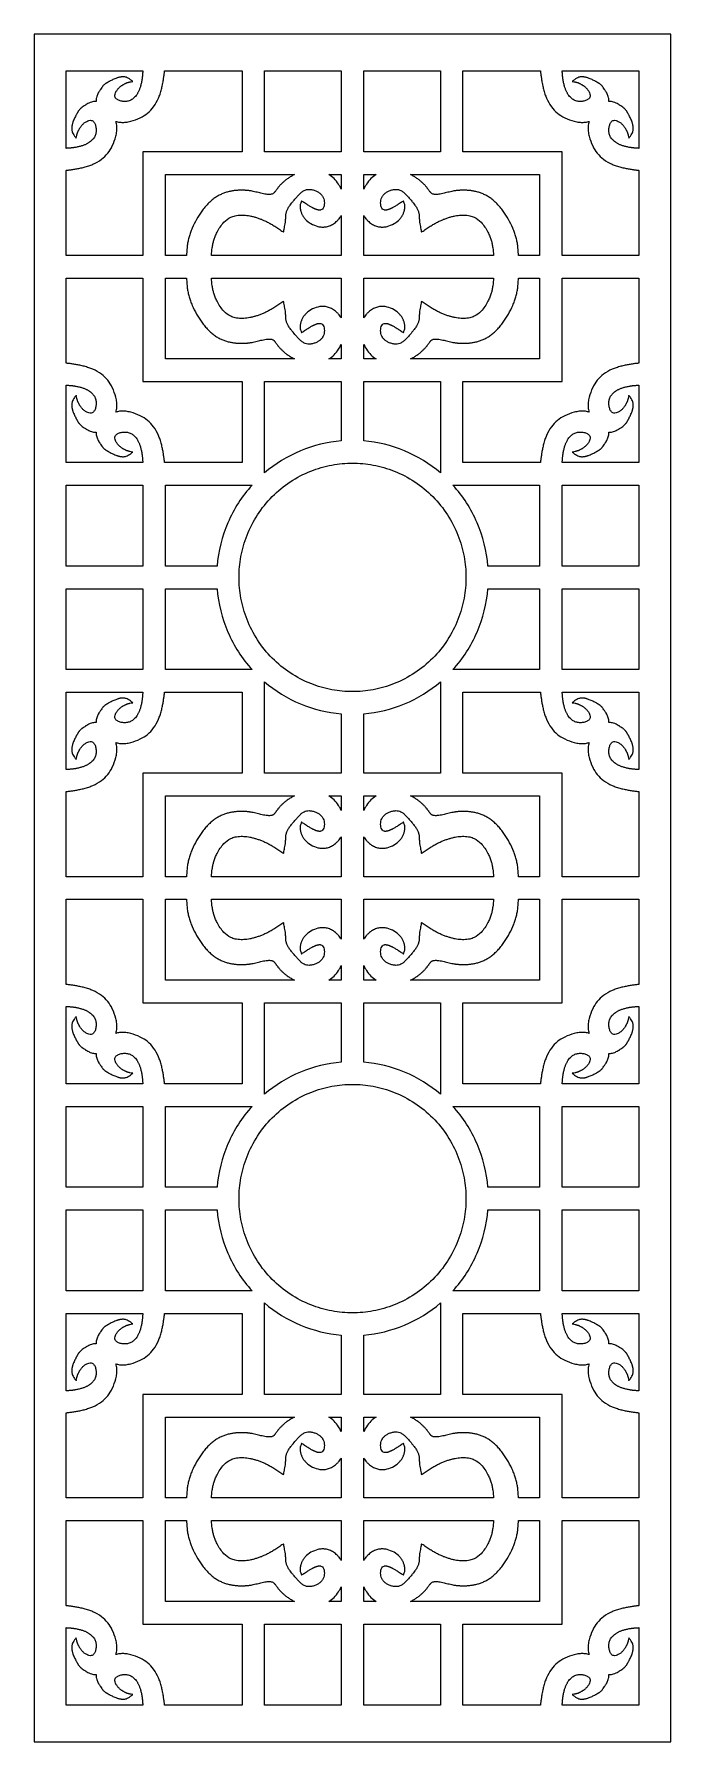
# Model space of a CAD drawing. Header units: centimetres. Extents: x -27 to -20.3, y -9 to 9.
import ezdxf

# ---------------------------------------------------------------- set-up
doc = ezdxf.new("R2010")
doc.units = ezdxf.units.CM
doc.header["$MEASUREMENT"] = 0
doc.layers.add('layer 1', color=7, linetype='Continuous')

msp = doc.modelspace()

# ---------------------------------------------------------------- linework, layer by layer
at = {"layer": 'layer 1', "color": 250}
for points, knots in [([(-20.28417, 9.00077), (-20.28417, 3.00045), (-20.28417, -2.99988), (-20.28417, -9.00021), (-20.28417, -9.00021), (-22.52248, -9.00021), (-24.76082, -9.00021), (-26.99914, -9.00021), (-26.99914, -9.00021), (-26.99914, -2.99988), (-26.99914, 3.00045), (-26.99914, 9.00077), (-26.99914, 9.00077), (-24.76082, 9.00077), (-22.52248, 9.00077), (-20.28417, 9.00077)], [0, 0, 0, 0, 0.2, 0.2, 0.2, 0.2, 0.4, 0.4, 0.4, 0.4, 0.6, 0.6, 0.6, 0.6, 1, 1, 1, 1]), ([(-24.80634, 8.6124), (-25.07871, 8.6124), (-25.35106, 8.6124), (-25.62346, 8.6124), (-25.62346, 8.6124), (-25.62377, 8.60936), (-25.6241, 8.60632), (-25.62442, 8.60325), (-25.62442, 8.60325), (-25.62509, 8.59742), (-25.62576, 8.59156), (-25.62651, 8.58573), (-25.62651, 8.58573), (-25.62726, 8.57971), (-25.62804, 8.5737), (-25.62886, 8.56768), (-25.62886, 8.56768), (-25.62974, 8.56137), (-25.63065, 8.55506), (-25.6316, 8.54875), (-25.6316, 8.54875), (-25.63373, 8.53549), (-25.63589, 8.52223), (-25.63804, 8.50897), (-25.63804, 8.50897), (-25.63938, 8.50112), (-25.6408, 8.49327), (-25.64228, 8.48544), (-25.64228, 8.48544), (-25.64353, 8.47884), (-25.6448, 8.47227), (-25.64615, 8.4657), (-25.64615, 8.4657), (-25.64778, 8.45769), (-25.64952, 8.4497), (-25.65134, 8.44171), (-25.65134, 8.44171), (-25.65299, 8.43454), (-25.65469, 8.42737), (-25.65653, 8.42024), (-25.65653, 8.42024), (-25.66089, 8.40316), (-25.66582, 8.38623), (-25.67138, 8.36951), (-25.67138, 8.36951), (-25.67604, 8.35531), (-25.68136, 8.34131), (-25.68722, 8.32757), (-25.68722, 8.32757), (-25.70106, 8.29503), (-25.7185, 8.26428), (-25.73927, 8.23573), (-25.73927, 8.23573), (-25.75761, 8.21051), (-25.77905, 8.18789), (-25.80321, 8.16825), (-25.80321, 8.16825), (-25.82671, 8.14915), (-25.85227, 8.13294), (-25.87952, 8.11985), (-25.87952, 8.11985), (-25.91205, 8.10422), (-25.94596, 8.09182), (-25.98085, 8.08278), (-25.98085, 8.08278), (-25.99788, 8.07836), (-26.01514, 8.07503), (-26.03254, 8.07273), (-26.03254, 8.07273), (-26.046, 8.07097), (-26.05958, 8.0703), (-26.07318, 8.07076), (-26.07318, 8.07076), (-26.08131, 8.07103), (-26.08942, 8.0717), (-26.09749, 8.0728), (-26.09749, 8.0728), (-26.10552, 8.0739), (-26.11349, 8.07542), (-26.12138, 8.07735), (-26.12138, 8.07735), (-26.12648, 8.0786), (-26.13159, 8.08001), (-26.13661, 8.08158), (-26.13661, 8.08158), (-26.13504, 8.07652), (-26.13364, 8.0714), (-26.13239, 8.06623), (-26.13239, 8.06623), (-26.1305, 8.05831), (-26.12899, 8.05027), (-26.1279, 8.04218), (-26.1279, 8.04218), (-26.12679, 8.03407), (-26.12612, 8.02591), (-26.12587, 8.01772), (-26.12587, 8.01772), (-26.12541, 8.00404), (-26.12608, 7.99038), (-26.12784, 7.97681), (-26.12784, 7.97681), (-26.13009, 7.95926), (-26.13344, 7.9419), (-26.1378, 7.92477), (-26.1378, 7.92477), (-26.14678, 7.88963), (-26.15908, 7.85551), (-26.17462, 7.82277), (-26.17462, 7.82277), (-26.18763, 7.79532), (-26.20374, 7.7696), (-26.22268, 7.74593), (-26.22268, 7.74593), (-26.24222, 7.72161), (-26.26467, 7.70002), (-26.28971, 7.68156), (-26.28971, 7.68156), (-26.31809, 7.66064), (-26.34863, 7.64309), (-26.38095, 7.62914), (-26.38095, 7.62914), (-26.39461, 7.62324), (-26.40848, 7.61793), (-26.42259, 7.6132), (-26.42259, 7.6132), (-26.4392, 7.60763), (-26.45603, 7.60264), (-26.473, 7.59826), (-26.473, 7.59826), (-26.48009, 7.59642), (-26.48719, 7.59468), (-26.49433, 7.59302), (-26.49433, 7.59302), (-26.50226, 7.5912), (-26.51017, 7.58945), (-26.51815, 7.5878), (-26.51815, 7.5878), (-26.52465, 7.58645), (-26.53121, 7.58515), (-26.53776, 7.5839), (-26.53776, 7.5839), (-26.5455, 7.58244), (-26.55323, 7.58102), (-26.56101, 7.57965), (-26.56101, 7.57965), (-26.57415, 7.57749), (-26.58733, 7.57533), (-26.60049, 7.57318), (-26.60049, 7.57318), (-26.60679, 7.57222), (-26.61312, 7.5713), (-26.61944, 7.57042), (-26.61944, 7.57042), (-26.62541, 7.56958), (-26.6314, 7.56879), (-26.63736, 7.56803), (-26.63736, 7.56803), (-26.64317, 7.56728), (-26.64897, 7.5666), (-26.65478, 7.56593), (-26.65478, 7.56593), (-26.65705, 7.56568), (-26.6593, 7.56543), (-26.66156, 7.56518), (-26.66156, 7.56518), (-26.66156, 7.2662), (-26.66156, 6.96723), (-26.66156, 6.66823), (-26.66156, 6.66823), (-26.39188, 6.66823), (-26.1222, 6.66823), (-25.8525, 6.66823), (-25.8525, 6.66823), (-25.8525, 6.95694), (-25.8525, 7.24565), (-25.8525, 7.53434), (-25.8525, 7.53434), (-25.8525, 7.59126), (-25.8525, 7.64819), (-25.8525, 7.70511), (-25.8525, 7.70511), (-25.8525, 7.71882), (-25.8525, 7.73254), (-25.8525, 7.74627), (-25.8525, 7.74627), (-25.8525, 7.75054), (-25.8525, 7.75479), (-25.8525, 7.75906), (-25.8525, 7.75906), (-25.8525, 7.75925), (-25.8525, 7.75946), (-25.8525, 7.75966), (-25.8525, 7.75966), (-25.85229, 7.75966), (-25.8521, 7.75966), (-25.8519, 7.75966), (-25.8519, 7.75966), (-25.84768, 7.75966), (-25.84345, 7.75966), (-25.83918, 7.75966), (-25.83918, 7.75966), (-25.49492, 7.75966), (-25.15062, 7.75966), (-24.80634, 7.75966), (-24.80634, 7.75966), (-24.80634, 8.04391), (-24.80634, 8.32815), (-24.80634, 8.6124)], [0, 0, 0, 0, 0.01886792, 0.01886792, 0.01886792, 0.01886792, 0.03773585, 0.03773585, 0.03773585, 0.03773585, 0.05660377, 0.05660377, 0.05660377, 0.05660377, 0.0754717, 0.0754717, 0.0754717, 0.0754717, 0.09433962, 0.09433962, 0.09433962, 0.09433962, 0.11320755, 0.11320755, 0.11320755, 0.11320755, 0.13207547, 0.13207547, 0.13207547, 0.13207547, 0.1509434, 0.1509434, 0.1509434, 0.1509434, 0.16981132, 0.16981132, 0.16981132, 0.16981132, 0.18867925, 0.18867925, 0.18867925, 0.18867925, 0.20754717, 0.20754717, 0.20754717, 0.20754717, 0.22641509, 0.22641509, 0.22641509, 0.22641509, 0.24528302, 0.24528302, 0.24528302, 0.24528302, 0.26415094, 0.26415094, 0.26415094, 0.26415094, 0.28301887, 0.28301887, 0.28301887, 0.28301887, 0.30188679, 0.30188679, 0.30188679, 0.30188679, 0.32075472, 0.32075472, 0.32075472, 0.32075472, 0.33962264, 0.33962264, 0.33962264, 0.33962264, 0.35849057, 0.35849057, 0.35849057, 0.35849057, 0.37735849, 0.37735849, 0.37735849, 0.37735849, 0.39622642, 0.39622642, 0.39622642, 0.39622642, 0.41509434, 0.41509434, 0.41509434, 0.41509434, 0.43396226, 0.43396226, 0.43396226, 0.43396226, 0.45283019, 0.45283019, 0.45283019, 0.45283019, 0.47169811, 0.47169811, 0.47169811, 0.47169811, 0.49056604, 0.49056604, 0.49056604, 0.49056604, 0.50943396, 0.50943396, 0.50943396, 0.50943396, 0.52830189, 0.52830189, 0.52830189, 0.52830189, 0.54716981, 0.54716981, 0.54716981, 0.54716981, 0.56603774, 0.56603774, 0.56603774, 0.56603774, 0.58490566, 0.58490566, 0.58490566, 0.58490566, 0.60377358, 0.60377358, 0.60377358, 0.60377358, 0.62264151, 0.62264151, 0.62264151, 0.62264151, 0.64150943, 0.64150943, 0.64150943, 0.64150943, 0.66037736, 0.66037736, 0.66037736, 0.66037736, 0.67924528, 0.67924528, 0.67924528, 0.67924528, 0.69811321, 0.69811321, 0.69811321, 0.69811321, 0.71698113, 0.71698113, 0.71698113, 0.71698113, 0.73584906, 0.73584906, 0.73584906, 0.73584906, 0.75471698, 0.75471698, 0.75471698, 0.75471698, 0.77358491, 0.77358491, 0.77358491, 0.77358491, 0.79245283, 0.79245283, 0.79245283, 0.79245283, 0.81132075, 0.81132075, 0.81132075, 0.81132075, 0.83018868, 0.83018868, 0.83018868, 0.83018868, 0.8490566, 0.8490566, 0.8490566, 0.8490566, 0.86792453, 0.86792453, 0.86792453, 0.86792453, 0.88679245, 0.88679245, 0.88679245, 0.88679245, 0.90566038, 0.90566038, 0.90566038, 0.90566038, 0.9245283, 0.9245283, 0.9245283, 0.9245283, 0.94339623, 0.94339623, 0.94339623, 0.94339623, 0.96226415, 0.96226415, 0.96226415, 0.96226415, 1, 1, 1, 1]), ([(-26.34586, 8.29225), (-26.34622, 8.29827), (-26.34613, 8.30431), (-26.34564, 8.3103), (-26.34564, 8.3103), (-26.34507, 8.31735), (-26.34394, 8.32435), (-26.34232, 8.33124), (-26.34232, 8.33124), (-26.34049, 8.33891), (-26.33814, 8.34647), (-26.33529, 8.35382), (-26.33529, 8.35382), (-26.33308, 8.35959), (-26.33056, 8.36527), (-26.32782, 8.37082), (-26.32782, 8.37082), (-26.32457, 8.37743), (-26.32107, 8.38392), (-26.31729, 8.39028), (-26.31729, 8.39028), (-26.31592, 8.3926), (-26.31451, 8.39492), (-26.31309, 8.39723), (-26.31309, 8.39723), (-26.31134, 8.4), (-26.3096, 8.40277), (-26.30782, 8.40552), (-26.30782, 8.40552), (-26.3074, 8.40615), (-26.30702, 8.40679), (-26.30659, 8.40742), (-26.30659, 8.40742), (-26.30414, 8.41112), (-26.30171, 8.41481), (-26.29926, 8.41851), (-26.29926, 8.41851), (-26.29484, 8.42525), (-26.29038, 8.43199), (-26.28595, 8.43873), (-26.28595, 8.43873), (-26.28372, 8.44205), (-26.28137, 8.4453), (-26.27897, 8.4485), (-26.27897, 8.4485), (-26.27723, 8.45082), (-26.2754, 8.45309), (-26.27349, 8.45526), (-26.27349, 8.45526), (-26.27122, 8.45786), (-26.26885, 8.46034), (-26.26634, 8.46273), (-26.26634, 8.46273), (-26.26369, 8.46526), (-26.26093, 8.46767), (-26.25806, 8.46996), (-26.25806, 8.46996), (-26.25658, 8.47115), (-26.25506, 8.47231), (-26.25352, 8.47345), (-26.25352, 8.47345), (-26.25178, 8.47473), (-26.25003, 8.476), (-26.24826, 8.47724), (-26.24826, 8.47724), (-26.24649, 8.47846), (-26.2447, 8.47965), (-26.24293, 8.48083), (-26.24293, 8.48083), (-26.24078, 8.48224), (-26.23862, 8.48363), (-26.23646, 8.48498), (-26.23646, 8.48498), (-26.23423, 8.48636), (-26.232, 8.48772), (-26.22976, 8.48906), (-26.22976, 8.48906), (-26.22725, 8.49056), (-26.22475, 8.49205), (-26.22223, 8.49351), (-26.22223, 8.49351), (-26.21958, 8.49501), (-26.21694, 8.49653), (-26.21428, 8.49802), (-26.21428, 8.49802), (-26.21148, 8.49957), (-26.20869, 8.50111), (-26.20587, 8.50262), (-26.20587, 8.50262), (-26.19967, 8.50596), (-26.19341, 8.50919), (-26.18713, 8.51233), (-26.18713, 8.51233), (-26.18103, 8.51536), (-26.17489, 8.51831), (-26.16869, 8.52115), (-26.16869, 8.52115), (-26.16169, 8.52436), (-26.15464, 8.52742), (-26.14754, 8.53032), (-26.14754, 8.53032), (-26.14142, 8.53284), (-26.1352, 8.53521), (-26.12898, 8.53743), (-26.12898, 8.53743), (-26.12556, 8.53865), (-26.12211, 8.53981), (-26.11868, 8.54093), (-26.11868, 8.54093), (-26.11559, 8.54193), (-26.11249, 8.54286), (-26.10938, 8.54375), (-26.10938, 8.54375), (-26.10604, 8.5447), (-26.10268, 8.54558), (-26.09935, 8.54638), (-26.09935, 8.54638), (-26.09639, 8.5471), (-26.09344, 8.54773), (-26.09049, 8.54829), (-26.09049, 8.54829), (-26.08748, 8.54888), (-26.08443, 8.54937), (-26.08139, 8.54978), (-26.08139, 8.54978), (-26.07853, 8.55017), (-26.07566, 8.55047), (-26.07279, 8.5507), (-26.07279, 8.5507), (-26.07, 8.55091), (-26.06722, 8.55104), (-26.06439, 8.55108), (-26.06439, 8.55108), (-26.06172, 8.55112), (-26.05905, 8.55109), (-26.05638, 8.55095), (-26.05638, 8.55095), (-26.05139, 8.55073), (-26.04642, 8.55017), (-26.04147, 8.54932), (-26.04147, 8.54932), (-26.03671, 8.54845), (-26.03199, 8.54731), (-26.02737, 8.54586), (-26.02737, 8.54586), (-26.01999, 8.54355), (-26.0129, 8.54046), (-26.00614, 8.53664), (-26.00614, 8.53664), (-25.99801, 8.53207), (-25.99031, 8.52682), (-25.98305, 8.52096), (-25.98305, 8.52096), (-25.97567, 8.51501), (-25.96829, 8.50904), (-25.96091, 8.50309), (-25.96091, 8.50309), (-25.96056, 8.50281), (-25.96023, 8.50254), (-25.95989, 8.50225), (-25.95989, 8.50225), (-25.96031, 8.50219), (-25.96075, 8.50211), (-25.96119, 8.50203), (-25.96119, 8.50203), (-25.97053, 8.50047), (-25.97986, 8.4989), (-25.98916, 8.49732), (-25.98916, 8.49732), (-25.99119, 8.49698), (-25.99319, 8.49659), (-25.99517, 8.49613), (-25.99517, 8.49613), (-25.99746, 8.49559), (-25.99974, 8.495), (-26.00203, 8.49435), (-26.00203, 8.49435), (-26.00428, 8.4937), (-26.00648, 8.493), (-26.0087, 8.49224), (-26.0087, 8.49224), (-26.01126, 8.49138), (-26.01379, 8.49045), (-26.01629, 8.48948), (-26.01629, 8.48948), (-26.01875, 8.48851), (-26.0212, 8.48751), (-26.02361, 8.48647), (-26.02361, 8.48647), (-26.02643, 8.48529), (-26.02918, 8.48403), (-26.03195, 8.48275), (-26.03195, 8.48275), (-26.03463, 8.4815), (-26.03727, 8.48024), (-26.03993, 8.47891), (-26.03993, 8.47891), (-26.04297, 8.47742), (-26.046, 8.47586), (-26.049, 8.47428), (-26.049, 8.47428), (-26.05236, 8.47252), (-26.05571, 8.47069), (-26.059, 8.46885), (-26.059, 8.46885), (-26.0617, 8.46733), (-26.06438, 8.46577), (-26.067, 8.46416), (-26.067, 8.46416), (-26.07024, 8.46218), (-26.07347, 8.46012), (-26.07666, 8.45799), (-26.07666, 8.45799), (-26.07952, 8.45604), (-26.08236, 8.45402), (-26.08515, 8.45193), (-26.08515, 8.45193), (-26.08831, 8.44953), (-26.09143, 8.44704), (-26.09447, 8.44445), (-26.09447, 8.44445), (-26.09737, 8.44196), (-26.10021, 8.43938), (-26.10294, 8.43669), (-26.10294, 8.43669), (-26.106, 8.43372), (-26.10894, 8.43065), (-26.11174, 8.42748), (-26.11174, 8.42748), (-26.11459, 8.42427), (-26.1173, 8.42097), (-26.11991, 8.41757), (-26.11991, 8.41757), (-26.12619, 8.40938), (-26.13174, 8.40065), (-26.13652, 8.39149), (-26.13652, 8.39149), (-26.1402, 8.38446), (-26.14308, 8.37707), (-26.14515, 8.3694), (-26.14515, 8.3694), (-26.14739, 8.36105), (-26.14805, 8.35242), (-26.14704, 8.34381), (-26.14704, 8.34381), (-26.14634, 8.33786), (-26.14422, 8.33224), (-26.1408, 8.32732), (-26.1408, 8.32732), (-26.13877, 8.32439), (-26.13642, 8.32173), (-26.13378, 8.31935), (-26.13378, 8.31935), (-26.13002, 8.31599), (-26.126, 8.31301), (-26.1217, 8.31039), (-26.1217, 8.31039), (-26.11737, 8.30777), (-26.11289, 8.30546), (-26.10823, 8.30349), (-26.10823, 8.30349), (-26.10262, 8.30111), (-26.09691, 8.2991), (-26.09104, 8.29743), (-26.09104, 8.29743), (-26.07854, 8.29388), (-26.06571, 8.29178), (-26.05276, 8.29115), (-26.05276, 8.29115), (-26.04019, 8.29056), (-26.02764, 8.29143), (-26.01529, 8.29378), (-26.01529, 8.29378), (-26.00276, 8.29616), (-25.99068, 8.30024), (-25.97929, 8.30599), (-25.97929, 8.30599), (-25.96743, 8.31195), (-25.9565, 8.31946), (-25.94662, 8.32837), (-25.94662, 8.32837), (-25.94137, 8.33313), (-25.93644, 8.3382), (-25.93182, 8.34357), (-25.93182, 8.34357), (-25.92665, 8.34961), (-25.92179, 8.35591), (-25.91735, 8.36251), (-25.91735, 8.36251), (-25.91505, 8.3659), (-25.91283, 8.36935), (-25.91071, 8.37286), (-25.91071, 8.37286), (-25.90845, 8.3766), (-25.90626, 8.38044), (-25.90419, 8.3843), (-25.90419, 8.3843), (-25.90207, 8.38823), (-25.90004, 8.39221), (-25.8981, 8.39625), (-25.8981, 8.39625), (-25.89602, 8.40058), (-25.89405, 8.40496), (-25.89218, 8.40939), (-25.89218, 8.40939), (-25.89023, 8.41395), (-25.88841, 8.41853), (-25.88667, 8.42317), (-25.88667, 8.42317), (-25.88482, 8.42805), (-25.88308, 8.43298), (-25.88147, 8.43792), (-25.88147, 8.43792), (-25.87976, 8.44308), (-25.87816, 8.44828), (-25.87668, 8.4535), (-25.87668, 8.4535), (-25.87508, 8.45912), (-25.87357, 8.46475), (-25.87219, 8.47041), (-25.87219, 8.47041), (-25.87073, 8.4763), (-25.86941, 8.48219), (-25.86817, 8.48813), (-25.86817, 8.48813), (-25.86684, 8.49456), (-25.8656, 8.50102), (-25.86449, 8.50751), (-25.86449, 8.50751), (-25.86391, 8.51083), (-25.86338, 8.51417), (-25.86286, 8.51749), (-25.86286, 8.51749), (-25.86229, 8.52098), (-25.86178, 8.52447), (-25.86129, 8.52797), (-25.86129, 8.52797), (-25.86081, 8.53152), (-25.86032, 8.53508), (-25.85987, 8.53861), (-25.85987, 8.53861), (-25.8594, 8.54236), (-25.85897, 8.54607), (-25.85855, 8.54981), (-25.85855, 8.54981), (-25.85813, 8.55359), (-25.85773, 8.55738), (-25.85735, 8.56116), (-25.85735, 8.56116), (-25.85697, 8.56514), (-25.85663, 8.56912), (-25.85627, 8.57309), (-25.85627, 8.57309), (-25.85594, 8.57714), (-25.85561, 8.58117), (-25.85534, 8.58519), (-25.85534, 8.58519), (-25.85505, 8.58943), (-25.85478, 8.59368), (-25.85451, 8.59791), (-25.85451, 8.59791), (-25.85424, 8.60221), (-25.85402, 8.6065), (-25.85381, 8.61079), (-25.85381, 8.61079), (-25.85379, 8.61133), (-25.85375, 8.61186), (-25.85375, 8.6124), (-25.85375, 8.6124), (-26.123, 8.6124), (-26.39227, 8.6124), (-26.66156, 8.6124), (-26.66156, 8.6124), (-26.66156, 8.34056), (-26.66156, 8.06873), (-26.66156, 7.7969), (-26.66156, 7.7969), (-26.65754, 7.7971), (-26.6535, 7.79732), (-26.64948, 7.79756), (-26.64948, 7.79756), (-26.64526, 7.7978), (-26.64107, 7.79809), (-26.63685, 7.7984), (-26.63685, 7.7984), (-26.63282, 7.7987), (-26.62884, 7.799), (-26.62481, 7.79935), (-26.62481, 7.79935), (-26.62086, 7.7997), (-26.61692, 7.80005), (-26.61298, 7.80044), (-26.61298, 7.80044), (-26.60922, 7.80081), (-26.60546, 7.80121), (-26.6017, 7.80164), (-26.6017, 7.80164), (-26.59798, 7.80205), (-26.59427, 7.8025), (-26.59056, 7.80297), (-26.59056, 7.80297), (-26.58705, 7.80343), (-26.58353, 7.80389), (-26.58002, 7.8044), (-26.58002, 7.8044), (-26.57652, 7.80489), (-26.57304, 7.80541), (-26.5696, 7.80597), (-26.5696, 7.80597), (-26.56631, 7.80648), (-26.56298, 7.80705), (-26.55966, 7.80762), (-26.55966, 7.80762), (-26.55323, 7.80875), (-26.54683, 7.80999), (-26.5404, 7.81134), (-26.5404, 7.81134), (-26.53453, 7.81258), (-26.52868, 7.81391), (-26.52285, 7.81536), (-26.52285, 7.81536), (-26.51719, 7.81677), (-26.51162, 7.81828), (-26.50604, 7.81988), (-26.50604, 7.81988), (-26.50084, 7.82139), (-26.49568, 7.823), (-26.49057, 7.82471), (-26.49057, 7.82471), (-26.48563, 7.82635), (-26.48076, 7.82809), (-26.47591, 7.82994), (-26.47591, 7.82994), (-26.47129, 7.83169), (-26.46675, 7.83355), (-26.46221, 7.83549), (-26.46221, 7.83549), (-26.45783, 7.83739), (-26.45347, 7.83939), (-26.44915, 7.84147), (-26.44915, 7.84147), (-26.44516, 7.84341), (-26.44121, 7.84545), (-26.4373, 7.84758), (-26.4373, 7.84758), (-26.43344, 7.84967), (-26.42965, 7.85187), (-26.42594, 7.85415), (-26.42594, 7.85415), (-26.42246, 7.85629), (-26.41901, 7.85851), (-26.41564, 7.86083), (-26.41564, 7.86083), (-26.40912, 7.86532), (-26.40284, 7.87019), (-26.39685, 7.87541), (-26.39685, 7.87541), (-26.3915, 7.88006), (-26.38647, 7.88503), (-26.38173, 7.89033), (-26.38173, 7.89033), (-26.37288, 7.90024), (-26.36543, 7.91126), (-26.35949, 7.92321), (-26.35949, 7.92321), (-26.35381, 7.93468), (-26.34974, 7.94684), (-26.3474, 7.95944), (-26.3474, 7.95944), (-26.34504, 7.97188), (-26.3442, 7.98451), (-26.3448, 7.99715), (-26.3448, 7.99715), (-26.3454, 8.01022), (-26.34748, 8.02312), (-26.35102, 8.03571), (-26.35102, 8.03571), (-26.35266, 8.0416), (-26.35466, 8.04738), (-26.35703, 8.05302), (-26.35703, 8.05302), (-26.359, 8.0577), (-26.3613, 8.06222), (-26.36389, 8.06657), (-26.36389, 8.06657), (-26.36647, 8.0709), (-26.36944, 8.07495), (-26.37279, 8.07872), (-26.37279, 8.07872), (-26.37514, 8.08139), (-26.37779, 8.08376), (-26.38068, 8.08579), (-26.38068, 8.08579), (-26.3856, 8.08923), (-26.39116, 8.09137), (-26.3971, 8.09207), (-26.3971, 8.09207), (-26.40563, 8.0931), (-26.41421, 8.09245), (-26.4225, 8.09017), (-26.4225, 8.09017), (-26.43012, 8.0881), (-26.43747, 8.08519), (-26.44444, 8.08149), (-26.44444, 8.08149), (-26.45355, 8.07669), (-26.4622, 8.0711), (-26.47035, 8.06478), (-26.47035, 8.06478), (-26.47373, 8.06216), (-26.477, 8.05941), (-26.48017, 8.05656), (-26.48017, 8.05656), (-26.48333, 8.05371), (-26.48638, 8.05075), (-26.48933, 8.04768), (-26.48933, 8.04768), (-26.492, 8.04492), (-26.49457, 8.04207), (-26.49705, 8.03914), (-26.49705, 8.03914), (-26.4996, 8.0361), (-26.5021, 8.03296), (-26.50445, 8.02977), (-26.50445, 8.02977), (-26.50654, 8.02697), (-26.50855, 8.02412), (-26.51047, 8.02122), (-26.51047, 8.02122), (-26.51261, 8.01803), (-26.51466, 8.01478), (-26.51664, 8.0115), (-26.51664, 8.0115), (-26.51821, 8.00884), (-26.51979, 8.00617), (-26.52126, 8.00345), (-26.52126, 8.00345), (-26.52312, 8.00013), (-26.52492, 7.99677), (-26.52667, 7.99338), (-26.52667, 7.99338), (-26.52824, 7.99035), (-26.52979, 7.98731), (-26.53128, 7.98424), (-26.53128, 7.98424), (-26.53258, 7.98159), (-26.53385, 7.97891), (-26.53509, 7.97622), (-26.53509, 7.97622), (-26.53636, 7.97343), (-26.5376, 7.97065), (-26.53879, 7.96782), (-26.53879, 7.96782), (-26.53983, 7.96538), (-26.54081, 7.96293), (-26.54175, 7.96046), (-26.54175, 7.96046), (-26.54273, 7.95791), (-26.54364, 7.95536), (-26.54453, 7.95279), (-26.54453, 7.95279), (-26.54526, 7.95057), (-26.54597, 7.94834), (-26.54659, 7.94609), (-26.54659, 7.94609), (-26.54725, 7.94379), (-26.54785, 7.9415), (-26.54837, 7.93918), (-26.54837, 7.93918), (-26.54884, 7.93719), (-26.54922, 7.93518), (-26.54956, 7.93316), (-26.54956, 7.93316), (-26.55114, 7.92377), (-26.55268, 7.91437), (-26.55424, 7.90497), (-26.55424, 7.90497), (-26.5543, 7.90454), (-26.55437, 7.90411), (-26.55445, 7.90366), (-26.55445, 7.90366), (-26.55473, 7.904), (-26.555, 7.90435), (-26.55528, 7.90471), (-26.55528, 7.90471), (-26.5612, 7.91213), (-26.56714, 7.91956), (-26.57304, 7.92699), (-26.57304, 7.92699), (-26.57888, 7.93429), (-26.58408, 7.94206), (-26.58863, 7.95024), (-26.58863, 7.95024), (-26.5924, 7.95702), (-26.59546, 7.96417), (-26.59778, 7.9716), (-26.59778, 7.9716), (-26.59923, 7.97626), (-26.60037, 7.98102), (-26.60118, 7.98583), (-26.60118, 7.98583), (-26.60204, 7.99078), (-26.60259, 7.99578), (-26.60283, 8.00082), (-26.60283, 8.00082), (-26.60296, 8.00351), (-26.603, 8.00621), (-26.60296, 8.00888), (-26.60296, 8.00888), (-26.6029, 8.01171), (-26.60278, 8.01451), (-26.60256, 8.01733), (-26.60256, 8.01733), (-26.60235, 8.02022), (-26.60208, 8.02312), (-26.60166, 8.02598), (-26.60166, 8.02598), (-26.60125, 8.02905), (-26.60077, 8.03209), (-26.60021, 8.03514), (-26.60021, 8.03514), (-26.59962, 8.03813), (-26.599, 8.0411), (-26.59829, 8.04405), (-26.59829, 8.04405), (-26.59749, 8.04743), (-26.59662, 8.05081), (-26.59568, 8.05414), (-26.59568, 8.05414), (-26.59478, 8.05728), (-26.59385, 8.06041), (-26.59286, 8.06351), (-26.59286, 8.06351), (-26.59178, 8.06698), (-26.5906, 8.07044), (-26.5894, 8.07387), (-26.5894, 8.07387), (-26.58718, 8.08017), (-26.58483, 8.08641), (-26.58233, 8.09258), (-26.58233, 8.09258), (-26.57947, 8.09975), (-26.57642, 8.10685), (-26.57322, 8.11388), (-26.57322, 8.11388), (-26.57042, 8.12012), (-26.56747, 8.1263), (-26.56446, 8.13246), (-26.56446, 8.13246), (-26.56135, 8.13879), (-26.55814, 8.14507), (-26.55481, 8.1513), (-26.55481, 8.1513), (-26.5533, 8.15412), (-26.5518, 8.15696), (-26.55025, 8.15978), (-26.55025, 8.15978), (-26.54877, 8.16245), (-26.54727, 8.16511), (-26.54576, 8.16778), (-26.54576, 8.16778), (-26.54431, 8.17032), (-26.54285, 8.17285), (-26.54137, 8.17537), (-26.54137, 8.17537), (-26.54, 8.17762), (-26.53867, 8.17986), (-26.53728, 8.18208), (-26.53728, 8.18208), (-26.53594, 8.18428), (-26.53459, 8.18646), (-26.53316, 8.18861), (-26.53316, 8.18861), (-26.53202, 8.19043), (-26.53081, 8.1922), (-26.52961, 8.19396), (-26.52961, 8.19396), (-26.52837, 8.19576), (-26.52713, 8.19755), (-26.52584, 8.1993), (-26.52584, 8.1993), (-26.52472, 8.20084), (-26.52356, 8.20236), (-26.52237, 8.20385), (-26.52237, 8.20385), (-26.5201, 8.20674), (-26.51771, 8.20952), (-26.5152, 8.2122), (-26.5152, 8.2122), (-26.51282, 8.2147), (-26.51036, 8.2171), (-26.50779, 8.21939), (-26.50779, 8.21939), (-26.5056, 8.2213), (-26.50337, 8.22315), (-26.50107, 8.22491), (-26.50107, 8.22491), (-26.49793, 8.22729), (-26.49474, 8.22961), (-26.4915, 8.23183), (-26.4915, 8.23183), (-26.48478, 8.23633), (-26.47802, 8.24083), (-26.47128, 8.24535), (-26.47128, 8.24535), (-26.46761, 8.24779), (-26.46399, 8.25023), (-26.46031, 8.25266), (-26.46031, 8.25266), (-26.45969, 8.25308), (-26.45902, 8.2535), (-26.45839, 8.25392), (-26.45839, 8.25392), (-26.45566, 8.25573), (-26.4529, 8.25751), (-26.45013, 8.25924), (-26.45013, 8.25924), (-26.44785, 8.26068), (-26.44552, 8.26209), (-26.44323, 8.26349), (-26.44323, 8.26349), (-26.43691, 8.26728), (-26.43047, 8.2708), (-26.42389, 8.27409), (-26.42389, 8.27409), (-26.41839, 8.27685), (-26.41277, 8.27936), (-26.40701, 8.28161), (-26.40701, 8.28161), (-26.39969, 8.28448), (-26.39221, 8.28683), (-26.38461, 8.28867), (-26.38461, 8.28867), (-26.37774, 8.29033), (-26.37082, 8.29145), (-26.36381, 8.29204), (-26.36381, 8.29204), (-26.35782, 8.29253), (-26.35186, 8.29261), (-26.34586, 8.29225)], [0, 0, 0, 0, 0.00537634, 0.00537634, 0.00537634, 0.00537634, 0.01075269, 0.01075269, 0.01075269, 0.01075269, 0.01612903, 0.01612903, 0.01612903, 0.01612903, 0.02150538, 0.02150538, 0.02150538, 0.02150538, 0.02688172, 0.02688172, 0.02688172, 0.02688172, 0.03225806, 0.03225806, 0.03225806, 0.03225806, 0.03763441, 0.03763441, 0.03763441, 0.03763441, 0.04301075, 0.04301075, 0.04301075, 0.04301075, 0.0483871, 0.0483871, 0.0483871, 0.0483871, 0.05376344, 0.05376344, 0.05376344, 0.05376344, 0.05913978, 0.05913978, 0.05913978, 0.05913978, 0.06451613, 0.06451613, 0.06451613, 0.06451613, 0.06989247, 0.06989247, 0.06989247, 0.06989247, 0.07526882, 0.07526882, 0.07526882, 0.07526882, 0.08064516, 0.08064516, 0.08064516, 0.08064516, 0.08602151, 0.08602151, 0.08602151, 0.08602151, 0.09139785, 0.09139785, 0.09139785, 0.09139785, 0.09677419, 0.09677419, 0.09677419, 0.09677419, 0.10215054, 0.10215054, 0.10215054, 0.10215054, 0.10752688, 0.10752688, 0.10752688, 0.10752688, 0.11290323, 0.11290323, 0.11290323, 0.11290323, 0.11827957, 0.11827957, 0.11827957, 0.11827957, 0.12365591, 0.12365591, 0.12365591, 0.12365591, 0.12903226, 0.12903226, 0.12903226, 0.12903226, 0.1344086, 0.1344086, 0.1344086, 0.1344086, 0.13978495, 0.13978495, 0.13978495, 0.13978495, 0.14516129, 0.14516129, 0.14516129, 0.14516129, 0.15053763, 0.15053763, 0.15053763, 0.15053763, 0.15591398, 0.15591398, 0.15591398, 0.15591398, 0.16129032, 0.16129032, 0.16129032, 0.16129032, 0.16666667, 0.16666667, 0.16666667, 0.16666667, 0.17204301, 0.17204301, 0.17204301, 0.17204301, 0.17741935, 0.17741935, 0.17741935, 0.17741935, 0.1827957, 0.1827957, 0.1827957, 0.1827957, 0.18817204, 0.18817204, 0.18817204, 0.18817204, 0.19354839, 0.19354839, 0.19354839, 0.19354839, 0.19892473, 0.19892473, 0.19892473, 0.19892473, 0.20430108, 0.20430108, 0.20430108, 0.20430108, 0.20967742, 0.20967742, 0.20967742, 0.20967742, 0.21505376, 0.21505376, 0.21505376, 0.21505376, 0.22043011, 0.22043011, 0.22043011, 0.22043011, 0.22580645, 0.22580645, 0.22580645, 0.22580645, 0.2311828, 0.2311828, 0.2311828, 0.2311828, 0.23655914, 0.23655914, 0.23655914, 0.23655914, 0.24193548, 0.24193548, 0.24193548, 0.24193548, 0.24731183, 0.24731183, 0.24731183, 0.24731183, 0.25268817, 0.25268817, 0.25268817, 0.25268817, 0.25806452, 0.25806452, 0.25806452, 0.25806452, 0.26344086, 0.26344086, 0.26344086, 0.26344086, 0.2688172, 0.2688172, 0.2688172, 0.2688172, 0.27419355, 0.27419355, 0.27419355, 0.27419355, 0.27956989, 0.27956989, 0.27956989, 0.27956989, 0.28494624, 0.28494624, 0.28494624, 0.28494624, 0.29032258, 0.29032258, 0.29032258, 0.29032258, 0.29569892, 0.29569892, 0.29569892, 0.29569892, 0.30107527, 0.30107527, 0.30107527, 0.30107527, 0.30645161, 0.30645161, 0.30645161, 0.30645161, 0.31182796, 0.31182796, 0.31182796, 0.31182796, 0.3172043, 0.3172043, 0.3172043, 0.3172043, 0.32258065, 0.32258065, 0.32258065, 0.32258065, 0.32795699, 0.32795699, 0.32795699, 0.32795699, 0.33333333, 0.33333333, 0.33333333, 0.33333333, 0.33870968, 0.33870968, 0.33870968, 0.33870968, 0.34408602, 0.34408602, 0.34408602, 0.34408602, 0.34946237, 0.34946237, 0.34946237, 0.34946237, 0.35483871, 0.35483871, 0.35483871, 0.35483871, 0.36021505, 0.36021505, 0.36021505, 0.36021505, 0.3655914, 0.3655914, 0.3655914, 0.3655914, 0.37096774, 0.37096774, 0.37096774, 0.37096774, 0.37634409, 0.37634409, 0.37634409, 0.37634409, 0.38172043, 0.38172043, 0.38172043, 0.38172043, 0.38709677, 0.38709677, 0.38709677, 0.38709677, 0.39247312, 0.39247312, 0.39247312, 0.39247312, 0.39784946, 0.39784946, 0.39784946, 0.39784946, 0.40322581, 0.40322581, 0.40322581, 0.40322581, 0.40860215, 0.40860215, 0.40860215, 0.40860215, 0.41397849, 0.41397849, 0.41397849, 0.41397849, 0.41935484, 0.41935484, 0.41935484, 0.41935484, 0.42473118, 0.42473118, 0.42473118, 0.42473118, 0.43010753, 0.43010753, 0.43010753, 0.43010753, 0.43548387, 0.43548387, 0.43548387, 0.43548387, 0.44086022, 0.44086022, 0.44086022, 0.44086022, 0.44623656, 0.44623656, 0.44623656, 0.44623656, 0.4516129, 0.4516129, 0.4516129, 0.4516129, 0.45698925, 0.45698925, 0.45698925, 0.45698925, 0.46236559, 0.46236559, 0.46236559, 0.46236559, 0.46774194, 0.46774194, 0.46774194, 0.46774194, 0.47311828, 0.47311828, 0.47311828, 0.47311828, 0.47849462, 0.47849462, 0.47849462, 0.47849462, 0.48387097, 0.48387097, 0.48387097, 0.48387097, 0.48924731, 0.48924731, 0.48924731, 0.48924731, 0.49462366, 0.49462366, 0.49462366, 0.49462366, 0.5, 0.5, 0.5, 0.5, 0.50537634, 0.50537634, 0.50537634, 0.50537634, 0.51075269, 0.51075269, 0.51075269, 0.51075269, 0.51612903, 0.51612903, 0.51612903, 0.51612903, 0.52150538, 0.52150538, 0.52150538, 0.52150538, 0.52688172, 0.52688172, 0.52688172, 0.52688172, 0.53225806, 0.53225806, 0.53225806, 0.53225806, 0.53763441, 0.53763441, 0.53763441, 0.53763441, 0.54301075, 0.54301075, 0.54301075, 0.54301075, 0.5483871, 0.5483871, 0.5483871, 0.5483871, 0.55376344, 0.55376344, 0.55376344, 0.55376344, 0.55913978, 0.55913978, 0.55913978, 0.55913978, 0.56451613, 0.56451613, 0.56451613, 0.56451613, 0.56989247, 0.56989247, 0.56989247, 0.56989247, 0.57526882, 0.57526882, 0.57526882, 0.57526882, 0.58064516, 0.58064516, 0.58064516, 0.58064516, 0.58602151, 0.58602151, 0.58602151, 0.58602151, 0.59139785, 0.59139785, 0.59139785, 0.59139785, 0.59677419, 0.59677419, 0.59677419, 0.59677419, 0.60215054, 0.60215054, 0.60215054, 0.60215054, 0.60752688, 0.60752688, 0.60752688, 0.60752688, 0.61290323, 0.61290323, 0.61290323, 0.61290323, 0.61827957, 0.61827957, 0.61827957, 0.61827957, 0.62365591, 0.62365591, 0.62365591, 0.62365591, 0.62903226, 0.62903226, 0.62903226, 0.62903226, 0.6344086, 0.6344086, 0.6344086, 0.6344086, 0.63978495, 0.63978495, 0.63978495, 0.63978495, 0.64516129, 0.64516129, 0.64516129, 0.64516129, 0.65053763, 0.65053763, 0.65053763, 0.65053763, 0.65591398, 0.65591398, 0.65591398, 0.65591398, 0.66129032, 0.66129032, 0.66129032, 0.66129032, 0.66666667, 0.66666667, 0.66666667, 0.66666667, 0.67204301, 0.67204301, 0.67204301, 0.67204301, 0.67741935, 0.67741935, 0.67741935, 0.67741935, 0.6827957, 0.6827957, 0.6827957, 0.6827957, 0.68817204, 0.68817204, 0.68817204, 0.68817204, 0.69354839, 0.69354839, 0.69354839, 0.69354839, 0.69892473, 0.69892473, 0.69892473, 0.69892473, 0.70430108, 0.70430108, 0.70430108, 0.70430108, 0.70967742, 0.70967742, 0.70967742, 0.70967742, 0.71505376, 0.71505376, 0.71505376, 0.71505376, 0.72043011, 0.72043011, 0.72043011, 0.72043011, 0.72580645, 0.72580645, 0.72580645, 0.72580645, 0.7311828, 0.7311828, 0.7311828, 0.7311828, 0.73655914, 0.73655914, 0.73655914, 0.73655914, 0.74193548, 0.74193548, 0.74193548, 0.74193548, 0.74731183, 0.74731183, 0.74731183, 0.74731183, 0.75268817, 0.75268817, 0.75268817, 0.75268817, 0.75806452, 0.75806452, 0.75806452, 0.75806452, 0.76344086, 0.76344086, 0.76344086, 0.76344086, 0.7688172, 0.7688172, 0.7688172, 0.7688172, 0.77419355, 0.77419355, 0.77419355, 0.77419355, 0.77956989, 0.77956989, 0.77956989, 0.77956989, 0.78494624, 0.78494624, 0.78494624, 0.78494624, 0.79032258, 0.79032258, 0.79032258, 0.79032258, 0.79569892, 0.79569892, 0.79569892, 0.79569892, 0.80107527, 0.80107527, 0.80107527, 0.80107527, 0.80645161, 0.80645161, 0.80645161, 0.80645161, 0.81182796, 0.81182796, 0.81182796, 0.81182796, 0.8172043, 0.8172043, 0.8172043, 0.8172043, 0.82258065, 0.82258065, 0.82258065, 0.82258065, 0.82795699, 0.82795699, 0.82795699, 0.82795699, 0.83333333, 0.83333333, 0.83333333, 0.83333333, 0.83870968, 0.83870968, 0.83870968, 0.83870968, 0.84408602, 0.84408602, 0.84408602, 0.84408602, 0.84946237, 0.84946237, 0.84946237, 0.84946237, 0.85483871, 0.85483871, 0.85483871, 0.85483871, 0.86021505, 0.86021505, 0.86021505, 0.86021505, 0.8655914, 0.8655914, 0.8655914, 0.8655914, 0.87096774, 0.87096774, 0.87096774, 0.87096774, 0.87634409, 0.87634409, 0.87634409, 0.87634409, 0.88172043, 0.88172043, 0.88172043, 0.88172043, 0.88709677, 0.88709677, 0.88709677, 0.88709677, 0.89247312, 0.89247312, 0.89247312, 0.89247312, 0.89784946, 0.89784946, 0.89784946, 0.89784946, 0.90322581, 0.90322581, 0.90322581, 0.90322581, 0.90860215, 0.90860215, 0.90860215, 0.90860215, 0.91397849, 0.91397849, 0.91397849, 0.91397849, 0.91935484, 0.91935484, 0.91935484, 0.91935484, 0.92473118, 0.92473118, 0.92473118, 0.92473118, 0.93010753, 0.93010753, 0.93010753, 0.93010753, 0.93548387, 0.93548387, 0.93548387, 0.93548387, 0.94086022, 0.94086022, 0.94086022, 0.94086022, 0.94623656, 0.94623656, 0.94623656, 0.94623656, 0.9516129, 0.9516129, 0.9516129, 0.9516129, 0.95698925, 0.95698925, 0.95698925, 0.95698925, 0.96236559, 0.96236559, 0.96236559, 0.96236559, 0.96774194, 0.96774194, 0.96774194, 0.96774194, 0.97311828, 0.97311828, 0.97311828, 0.97311828, 0.97849462, 0.97849462, 0.97849462, 0.97849462, 0.98387097, 0.98387097, 0.98387097, 0.98387097, 0.98924731, 0.98924731, 0.98924731, 0.98924731, 1, 1, 1, 1]), ([(-24.56926, 8.6124), (-24.56926, 8.32815), (-24.56926, 8.04391), (-24.56926, 7.75966), (-24.56926, 7.75966), (-24.29959, 7.75966), (-24.02988, 7.75966), (-23.7602, 7.75966), (-23.7602, 7.75966), (-23.7602, 8.04391), (-23.7602, 8.32815), (-23.7602, 8.6124), (-23.7602, 8.6124), (-24.02988, 8.6124), (-24.29959, 8.6124), (-24.56926, 8.6124)], [0, 0, 0, 0, 0.2, 0.2, 0.2, 0.2, 0.4, 0.4, 0.4, 0.4, 0.6, 0.6, 0.6, 0.6, 1, 1, 1, 1]), ([(-23.5231, 8.6124), (-23.5231, 8.32815), (-23.5231, 8.04391), (-23.5231, 7.75966), (-23.5231, 7.75966), (-23.25342, 7.75966), (-22.98371, 7.75966), (-22.71404, 7.75966), (-22.71404, 7.75966), (-22.71404, 8.04391), (-22.71404, 8.32815), (-22.71404, 8.6124), (-22.71404, 8.6124), (-22.98371, 8.6124), (-23.25342, 8.6124), (-23.5231, 8.6124)], [0, 0, 0, 0, 0.2, 0.2, 0.2, 0.2, 0.4, 0.4, 0.4, 0.4, 0.6, 0.6, 0.6, 0.6, 1, 1, 1, 1]), ([(-20.62175, 7.56518), (-20.624, 7.56543), (-20.62625, 7.56568), (-20.6285, 7.56593), (-20.6285, 7.56593), (-20.63433, 7.5666), (-20.64014, 7.56728), (-20.64591, 7.56803), (-20.64591, 7.56803), (-20.6519, 7.56879), (-20.65788, 7.56958), (-20.66383, 7.57042), (-20.66383, 7.57042), (-20.6701, 7.57128), (-20.67638, 7.57219), (-20.68265, 7.57315), (-20.68265, 7.57315), (-20.69581, 7.57532), (-20.70898, 7.57747), (-20.72217, 7.57962), (-20.72217, 7.57962), (-20.72997, 7.58101), (-20.73775, 7.58244), (-20.74554, 7.5839), (-20.74554, 7.5839), (-20.7521, 7.58515), (-20.75863, 7.58645), (-20.76516, 7.5878), (-20.76516, 7.5878), (-20.7731, 7.58945), (-20.78104, 7.5912), (-20.78897, 7.59302), (-20.78897, 7.59302), (-20.79611, 7.59468), (-20.80321, 7.59642), (-20.81031, 7.59826), (-20.81031, 7.59826), (-20.82727, 7.60264), (-20.84407, 7.60763), (-20.86069, 7.6132), (-20.86069, 7.6132), (-20.87479, 7.61793), (-20.88869, 7.62324), (-20.90236, 7.62914), (-20.90236, 7.62914), (-20.93467, 7.64309), (-20.96522, 7.66064), (-20.99356, 7.68156), (-20.99356, 7.68156), (-21.01862, 7.70002), (-21.04108, 7.72161), (-21.06062, 7.74593), (-21.06062, 7.74593), (-21.07957, 7.7696), (-21.09568, 7.79532), (-21.10869, 7.82277), (-21.10869, 7.82277), (-21.1242, 7.85551), (-21.13652, 7.88963), (-21.1455, 7.92477), (-21.1455, 7.92477), (-21.14986, 7.9419), (-21.1532, 7.95926), (-21.15547, 7.97681), (-21.15547, 7.97681), (-21.15722, 7.99038), (-21.15789, 8.00404), (-21.15744, 8.01772), (-21.15744, 8.01772), (-21.15716, 8.02591), (-21.15649, 8.03407), (-21.15541, 8.04218), (-21.15541, 8.04218), (-21.15431, 8.05027), (-21.1528, 8.05831), (-21.15089, 8.06623), (-21.15089, 8.06623), (-21.14965, 8.0714), (-21.14824, 8.07652), (-21.14669, 8.08158), (-21.14669, 8.08158), (-21.15171, 8.08001), (-21.15679, 8.0786), (-21.16192, 8.07735), (-21.16192, 8.07735), (-21.16982, 8.07542), (-21.17776, 8.0739), (-21.18581, 8.0728), (-21.18581, 8.0728), (-21.19388, 8.0717), (-21.20199, 8.07103), (-21.21012, 8.07076), (-21.21012, 8.07076), (-21.2237, 8.0703), (-21.23726, 8.07097), (-21.25076, 8.07273), (-21.25076, 8.07273), (-21.26817, 8.07503), (-21.28542, 8.07836), (-21.30243, 8.08278), (-21.30243, 8.08278), (-21.33735, 8.09182), (-21.37125, 8.10422), (-21.40378, 8.11985), (-21.40378, 8.11985), (-21.43104, 8.13294), (-21.45657, 8.14915), (-21.48007, 8.16825), (-21.48007, 8.16825), (-21.50424, 8.18789), (-21.52567, 8.21051), (-21.544, 8.23573), (-21.544, 8.23573), (-21.5648, 8.26428), (-21.58222, 8.29503), (-21.59609, 8.32757), (-21.59609, 8.32757), (-21.60194, 8.34131), (-21.60723, 8.35531), (-21.61192, 8.36951), (-21.61192, 8.36951), (-21.61748, 8.38623), (-21.62241, 8.40316), (-21.62676, 8.42024), (-21.62676, 8.42024), (-21.62857, 8.42737), (-21.63032, 8.43454), (-21.63195, 8.44171), (-21.63195, 8.44171), (-21.63378, 8.4497), (-21.63549, 8.45769), (-21.63715, 8.4657), (-21.63715, 8.4657), (-21.6385, 8.47227), (-21.63978, 8.47884), (-21.64102, 8.48544), (-21.64102, 8.48544), (-21.64248, 8.49322), (-21.6439, 8.50102), (-21.64523, 8.50884), (-21.64523, 8.50884), (-21.64737, 8.52209), (-21.64953, 8.53534), (-21.65167, 8.5486), (-21.65167, 8.5486), (-21.65264, 8.55496), (-21.65353, 8.56131), (-21.65442, 8.56768), (-21.65442, 8.56768), (-21.65526, 8.5737), (-21.65602, 8.57971), (-21.6568, 8.58573), (-21.6568, 8.58573), (-21.6575, 8.59156), (-21.65821, 8.59742), (-21.65888, 8.60325), (-21.65888, 8.60325), (-21.6592, 8.60632), (-21.65953, 8.60936), (-21.65987, 8.6124), (-21.65987, 8.6124), (-21.93221, 8.6124), (-22.20459, 8.6124), (-22.47694, 8.6124), (-22.47694, 8.6124), (-22.47694, 8.32815), (-22.47694, 8.04391), (-22.47694, 7.75966), (-22.47694, 7.75966), (-22.13268, 7.75966), (-21.78838, 7.75966), (-21.44408, 7.75966), (-21.44408, 7.75966), (-21.43986, 7.75966), (-21.43562, 7.75966), (-21.4314, 7.75966), (-21.4314, 7.75966), (-21.4312, 7.75966), (-21.431, 7.75966), (-21.43081, 7.75966), (-21.43081, 7.75966), (-21.43081, 7.75946), (-21.43081, 7.75925), (-21.43081, 7.75906), (-21.43081, 7.75906), (-21.43081, 7.75479), (-21.43081, 7.75054), (-21.43081, 7.74627), (-21.43081, 7.74627), (-21.43081, 7.73254), (-21.43081, 7.71882), (-21.43081, 7.70511), (-21.43081, 7.70511), (-21.43081, 7.64819), (-21.43081, 7.59126), (-21.43081, 7.53434), (-21.43081, 7.53434), (-21.43081, 7.24565), (-21.43081, 6.95694), (-21.43081, 6.66823), (-21.43081, 6.66823), (-21.1611, 6.66823), (-20.89143, 6.66823), (-20.62175, 6.66823), (-20.62175, 6.66823), (-20.62175, 6.96723), (-20.62175, 7.2662), (-20.62175, 7.56518)], [0, 0, 0, 0, 0.01886792, 0.01886792, 0.01886792, 0.01886792, 0.03773585, 0.03773585, 0.03773585, 0.03773585, 0.05660377, 0.05660377, 0.05660377, 0.05660377, 0.0754717, 0.0754717, 0.0754717, 0.0754717, 0.09433962, 0.09433962, 0.09433962, 0.09433962, 0.11320755, 0.11320755, 0.11320755, 0.11320755, 0.13207547, 0.13207547, 0.13207547, 0.13207547, 0.1509434, 0.1509434, 0.1509434, 0.1509434, 0.16981132, 0.16981132, 0.16981132, 0.16981132, 0.18867925, 0.18867925, 0.18867925, 0.18867925, 0.20754717, 0.20754717, 0.20754717, 0.20754717, 0.22641509, 0.22641509, 0.22641509, 0.22641509, 0.24528302, 0.24528302, 0.24528302, 0.24528302, 0.26415094, 0.26415094, 0.26415094, 0.26415094, 0.28301887, 0.28301887, 0.28301887, 0.28301887, 0.30188679, 0.30188679, 0.30188679, 0.30188679, 0.32075472, 0.32075472, 0.32075472, 0.32075472, 0.33962264, 0.33962264, 0.33962264, 0.33962264, 0.35849057, 0.35849057, 0.35849057, 0.35849057, 0.37735849, 0.37735849, 0.37735849, 0.37735849, 0.39622642, 0.39622642, 0.39622642, 0.39622642, 0.41509434, 0.41509434, 0.41509434, 0.41509434, 0.43396226, 0.43396226, 0.43396226, 0.43396226, 0.45283019, 0.45283019, 0.45283019, 0.45283019, 0.47169811, 0.47169811, 0.47169811, 0.47169811, 0.49056604, 0.49056604, 0.49056604, 0.49056604, 0.50943396, 0.50943396, 0.50943396, 0.50943396, 0.52830189, 0.52830189, 0.52830189, 0.52830189, 0.54716981, 0.54716981, 0.54716981, 0.54716981, 0.56603774, 0.56603774, 0.56603774, 0.56603774, 0.58490566, 0.58490566, 0.58490566, 0.58490566, 0.60377358, 0.60377358, 0.60377358, 0.60377358, 0.62264151, 0.62264151, 0.62264151, 0.62264151, 0.64150943, 0.64150943, 0.64150943, 0.64150943, 0.66037736, 0.66037736, 0.66037736, 0.66037736, 0.67924528, 0.67924528, 0.67924528, 0.67924528, 0.69811321, 0.69811321, 0.69811321, 0.69811321, 0.71698113, 0.71698113, 0.71698113, 0.71698113, 0.73584906, 0.73584906, 0.73584906, 0.73584906, 0.75471698, 0.75471698, 0.75471698, 0.75471698, 0.77358491, 0.77358491, 0.77358491, 0.77358491, 0.79245283, 0.79245283, 0.79245283, 0.79245283, 0.81132075, 0.81132075, 0.81132075, 0.81132075, 0.83018868, 0.83018868, 0.83018868, 0.83018868, 0.8490566, 0.8490566, 0.8490566, 0.8490566, 0.86792453, 0.86792453, 0.86792453, 0.86792453, 0.88679245, 0.88679245, 0.88679245, 0.88679245, 0.90566038, 0.90566038, 0.90566038, 0.90566038, 0.9245283, 0.9245283, 0.9245283, 0.9245283, 0.94339623, 0.94339623, 0.94339623, 0.94339623, 0.96226415, 0.96226415, 0.96226415, 0.96226415, 1, 1, 1, 1]), ([(-21.42956, 8.6124), (-21.42955, 8.61186), (-21.42951, 8.61133), (-21.4295, 8.61079), (-21.4295, 8.61079), (-21.42929, 8.6065), (-21.42907, 8.60221), (-21.4288, 8.59791), (-21.4288, 8.59791), (-21.42853, 8.59368), (-21.42826, 8.58943), (-21.42797, 8.58519), (-21.42797, 8.58519), (-21.42766, 8.58117), (-21.42737, 8.57714), (-21.427, 8.57309), (-21.427, 8.57309), (-21.42667, 8.56912), (-21.42632, 8.56514), (-21.42595, 8.56116), (-21.42595, 8.56116), (-21.42557, 8.55738), (-21.42518, 8.55359), (-21.42476, 8.54981), (-21.42476, 8.54981), (-21.42433, 8.54607), (-21.4239, 8.54236), (-21.42343, 8.53861), (-21.42343, 8.53861), (-21.42297, 8.53508), (-21.42251, 8.53152), (-21.42198, 8.52797), (-21.42198, 8.52797), (-21.42149, 8.52447), (-21.42099, 8.52098), (-21.42044, 8.51749), (-21.42044, 8.51749), (-21.41992, 8.51417), (-21.41937, 8.51083), (-21.41881, 8.50751), (-21.41881, 8.50751), (-21.41767, 8.50102), (-21.41646, 8.49456), (-21.4151, 8.48813), (-21.4151, 8.48813), (-21.41388, 8.48219), (-21.41257, 8.4763), (-21.41112, 8.47041), (-21.41112, 8.47041), (-21.40973, 8.46475), (-21.40823, 8.45912), (-21.40662, 8.4535), (-21.40662, 8.4535), (-21.40512, 8.44828), (-21.40353, 8.44308), (-21.40183, 8.43792), (-21.40183, 8.43792), (-21.40019, 8.43298), (-21.39848, 8.42805), (-21.39663, 8.42317), (-21.39663, 8.42317), (-21.3949, 8.41853), (-21.39305, 8.41395), (-21.39111, 8.40939), (-21.39111, 8.40939), (-21.38922, 8.40496), (-21.38725, 8.40058), (-21.38518, 8.39625), (-21.38518, 8.39625), (-21.38326, 8.39221), (-21.38123, 8.38823), (-21.37911, 8.3843), (-21.37911, 8.3843), (-21.37703, 8.38044), (-21.37486, 8.3766), (-21.37257, 8.37286), (-21.37257, 8.37286), (-21.37048, 8.36935), (-21.36826, 8.3659), (-21.36596, 8.36251), (-21.36596, 8.36251), (-21.36149, 8.35591), (-21.35665, 8.34961), (-21.35148, 8.34357), (-21.35148, 8.34357), (-21.34686, 8.3382), (-21.34192, 8.33313), (-21.33665, 8.32837), (-21.33665, 8.32837), (-21.32681, 8.31946), (-21.31587, 8.31195), (-21.304, 8.30599), (-21.304, 8.30599), (-21.29259, 8.30024), (-21.28051, 8.29616), (-21.26801, 8.29378), (-21.26801, 8.29378), (-21.25566, 8.29143), (-21.2431, 8.29056), (-21.23055, 8.29115), (-21.23055, 8.29115), (-21.21756, 8.29178), (-21.20476, 8.29388), (-21.19227, 8.29743), (-21.19227, 8.29743), (-21.1864, 8.2991), (-21.18066, 8.30111), (-21.17507, 8.30349), (-21.17507, 8.30349), (-21.17042, 8.30546), (-21.16591, 8.30777), (-21.16158, 8.31039), (-21.16158, 8.31039), (-21.15731, 8.31301), (-21.15325, 8.31599), (-21.14952, 8.31935), (-21.14952, 8.31935), (-21.14686, 8.32173), (-21.14452, 8.32439), (-21.1425, 8.32732), (-21.1425, 8.32732), (-21.13909, 8.33224), (-21.13697, 8.33786), (-21.13625, 8.34381), (-21.13625, 8.34381), (-21.13525, 8.35242), (-21.13588, 8.36105), (-21.13812, 8.3694), (-21.13812, 8.3694), (-21.14022, 8.37707), (-21.1431, 8.38446), (-21.14678, 8.39149), (-21.14678, 8.39149), (-21.15154, 8.40065), (-21.1571, 8.40938), (-21.16338, 8.41757), (-21.16338, 8.41757), (-21.16596, 8.42097), (-21.16871, 8.42427), (-21.17154, 8.42748), (-21.17154, 8.42748), (-21.17436, 8.43065), (-21.17731, 8.43372), (-21.18036, 8.43669), (-21.18036, 8.43669), (-21.1831, 8.43938), (-21.18592, 8.44196), (-21.18884, 8.44445), (-21.18884, 8.44445), (-21.19184, 8.44704), (-21.19496, 8.44953), (-21.19812, 8.45193), (-21.19812, 8.45193), (-21.20092, 8.45402), (-21.20376, 8.45604), (-21.20664, 8.45799), (-21.20664, 8.45799), (-21.2098, 8.46012), (-21.21303, 8.46218), (-21.21628, 8.46416), (-21.21628, 8.46416), (-21.21893, 8.46577), (-21.22158, 8.46733), (-21.22428, 8.46885), (-21.22428, 8.46885), (-21.2276, 8.47069), (-21.23092, 8.47252), (-21.2343, 8.47428), (-21.2343, 8.47428), (-21.2373, 8.47586), (-21.24033, 8.47742), (-21.24337, 8.47891), (-21.24337, 8.47891), (-21.246, 8.48024), (-21.24867, 8.4815), (-21.25132, 8.48275), (-21.25132, 8.48275), (-21.25408, 8.48403), (-21.25687, 8.48529), (-21.25965, 8.48647), (-21.25965, 8.48647), (-21.26211, 8.48751), (-21.26455, 8.48851), (-21.26698, 8.48948), (-21.26698, 8.48948), (-21.26952, 8.49045), (-21.27204, 8.49138), (-21.2746, 8.49224), (-21.2746, 8.49224), (-21.27682, 8.493), (-21.27903, 8.4937), (-21.28128, 8.49435), (-21.28128, 8.49435), (-21.28353, 8.495), (-21.28581, 8.49559), (-21.28814, 8.49613), (-21.28814, 8.49613), (-21.29011, 8.49659), (-21.29212, 8.49698), (-21.2941, 8.49732), (-21.2941, 8.49732), (-21.30345, 8.4989), (-21.31277, 8.50047), (-21.32211, 8.50203), (-21.32211, 8.50203), (-21.32252, 8.50211), (-21.32298, 8.50219), (-21.32341, 8.50225), (-21.32341, 8.50225), (-21.32306, 8.50254), (-21.32271, 8.50281), (-21.32237, 8.50309), (-21.32237, 8.50309), (-21.31501, 8.50904), (-21.3076, 8.51501), (-21.30025, 8.52096), (-21.30025, 8.52096), (-21.29296, 8.52682), (-21.28526, 8.53207), (-21.27713, 8.53664), (-21.27713, 8.53664), (-21.27041, 8.54046), (-21.2633, 8.54355), (-21.25589, 8.54586), (-21.25589, 8.54586), (-21.25128, 8.54731), (-21.24659, 8.54845), (-21.2418, 8.54932), (-21.2418, 8.54932), (-21.23687, 8.55017), (-21.23191, 8.55073), (-21.2269, 8.55095), (-21.2269, 8.55095), (-21.22423, 8.55109), (-21.22155, 8.55112), (-21.21888, 8.55108), (-21.21888, 8.55108), (-21.21609, 8.55104), (-21.21331, 8.55091), (-21.21051, 8.5507), (-21.21051, 8.5507), (-21.20763, 8.55047), (-21.20476, 8.55017), (-21.2019, 8.54978), (-21.2019, 8.54978), (-21.19887, 8.54937), (-21.19583, 8.54888), (-21.19281, 8.54829), (-21.19281, 8.54829), (-21.18983, 8.54773), (-21.18688, 8.5471), (-21.18396, 8.54638), (-21.18396, 8.54638), (-21.18059, 8.54558), (-21.17726, 8.5447), (-21.17393, 8.54375), (-21.17393, 8.54375), (-21.17082, 8.54286), (-21.16772, 8.54193), (-21.16464, 8.54093), (-21.16464, 8.54093), (-21.16119, 8.53981), (-21.15774, 8.53865), (-21.15434, 8.53743), (-21.15434, 8.53743), (-21.14808, 8.53521), (-21.14188, 8.53284), (-21.13576, 8.53032), (-21.13576, 8.53032), (-21.12866, 8.52742), (-21.12158, 8.52436), (-21.11462, 8.52115), (-21.11462, 8.52115), (-21.10841, 8.51831), (-21.10225, 8.51536), (-21.09618, 8.51233), (-21.09618, 8.51233), (-21.08986, 8.50919), (-21.08362, 8.50596), (-21.07744, 8.50262), (-21.07744, 8.50262), (-21.07462, 8.50111), (-21.07182, 8.49957), (-21.06903, 8.49802), (-21.06903, 8.49802), (-21.06637, 8.49653), (-21.06369, 8.49501), (-21.06108, 8.49351), (-21.06108, 8.49351), (-21.05855, 8.49205), (-21.05603, 8.49056), (-21.05352, 8.48906), (-21.05352, 8.48906), (-21.05129, 8.48772), (-21.04907, 8.48636), (-21.04685, 8.48498), (-21.04685, 8.48498), (-21.04467, 8.48363), (-21.0425, 8.48224), (-21.04037, 8.48083), (-21.04037, 8.48083), (-21.03858, 8.47965), (-21.03681, 8.47846), (-21.03504, 8.47724), (-21.03504, 8.47724), (-21.03326, 8.476), (-21.03153, 8.47473), (-21.02974, 8.47345), (-21.02974, 8.47345), (-21.02821, 8.47231), (-21.02672, 8.47115), (-21.02525, 8.46996), (-21.02525, 8.46996), (-21.02238, 8.46767), (-21.01962, 8.46526), (-21.01695, 8.46273), (-21.01695, 8.46273), (-21.01445, 8.46034), (-21.01206, 8.45786), (-21.00981, 8.45526), (-21.00981, 8.45526), (-21.0079, 8.45309), (-21.00608, 8.45082), (-21.00433, 8.4485), (-21.00433, 8.4485), (-21.00196, 8.44536), (-20.99965, 8.44215), (-20.99746, 8.43889), (-20.99746, 8.43889), (-20.99297, 8.43209), (-20.98851, 8.4253), (-20.98402, 8.41851), (-20.98402, 8.41851), (-20.98159, 8.41483), (-20.97918, 8.41115), (-20.97674, 8.40748), (-20.97674, 8.40748), (-20.97632, 8.40683), (-20.97593, 8.4062), (-20.97552, 8.40555), (-20.97552, 8.40555), (-20.97372, 8.4028), (-20.97196, 8.40002), (-20.97021, 8.39723), (-20.97021, 8.39723), (-20.96877, 8.39492), (-20.96739, 8.3926), (-20.96598, 8.39028), (-20.96598, 8.39028), (-20.96223, 8.38392), (-20.95874, 8.37743), (-20.95547, 8.37082), (-20.95547, 8.37082), (-20.95271, 8.36527), (-20.95022, 8.35959), (-20.94799, 8.35382), (-20.94799, 8.35382), (-20.94516, 8.34647), (-20.94281, 8.33891), (-20.94096, 8.33124), (-20.94096, 8.33124), (-20.93932, 8.32435), (-20.93821, 8.31735), (-20.93764, 8.3103), (-20.93764, 8.3103), (-20.93713, 8.30431), (-20.93708, 8.29827), (-20.93741, 8.29225), (-20.93741, 8.29225), (-20.93145, 8.29261), (-20.92545, 8.29253), (-20.9195, 8.29204), (-20.9195, 8.29204), (-20.9125, 8.29145), (-20.90553, 8.29033), (-20.89871, 8.28867), (-20.89871, 8.28867), (-20.89106, 8.28683), (-20.88358, 8.28448), (-20.87627, 8.28161), (-20.87627, 8.28161), (-20.87054, 8.27936), (-20.86489, 8.27685), (-20.85938, 8.27409), (-20.85938, 8.27409), (-20.85282, 8.2708), (-20.84638, 8.26728), (-20.84008, 8.26349), (-20.84008, 8.26349), (-20.83775, 8.26209), (-20.83545, 8.26068), (-20.83317, 8.25924), (-20.83317, 8.25924), (-20.83041, 8.25751), (-20.82767, 8.25574), (-20.82492, 8.25395), (-20.82492, 8.25395), (-20.82429, 8.25354), (-20.82367, 8.25311), (-20.82302, 8.2527), (-20.82302, 8.2527), (-20.81937, 8.25024), (-20.8157, 8.24779), (-20.81202, 8.24535), (-20.81202, 8.24535), (-20.80534, 8.24088), (-20.79863, 8.2364), (-20.79195, 8.23194), (-20.79195, 8.23194), (-20.78864, 8.22967), (-20.7854, 8.22734), (-20.78223, 8.22491), (-20.78223, 8.22491), (-20.7799, 8.22315), (-20.77769, 8.2213), (-20.77552, 8.21939), (-20.77552, 8.21939), (-20.77295, 8.2171), (-20.77045, 8.2147), (-20.7681, 8.2122), (-20.7681, 8.2122), (-20.7656, 8.20952), (-20.76318, 8.20674), (-20.7609, 8.20385), (-20.7609, 8.20385), (-20.75975, 8.20236), (-20.75859, 8.20084), (-20.75744, 8.1993), (-20.75744, 8.1993), (-20.75616, 8.19755), (-20.7549, 8.19576), (-20.75368, 8.19396), (-20.75368, 8.19396), (-20.75246, 8.1922), (-20.75128, 8.19043), (-20.75013, 8.18861), (-20.75013, 8.18861), (-20.74872, 8.18646), (-20.74736, 8.18428), (-20.746, 8.18208), (-20.746, 8.18208), (-20.74462, 8.17986), (-20.74327, 8.17762), (-20.74194, 8.17537), (-20.74194, 8.17537), (-20.74045, 8.17285), (-20.73899, 8.17032), (-20.73753, 8.16778), (-20.73753, 8.16778), (-20.736, 8.16511), (-20.73453, 8.16245), (-20.73304, 8.15978), (-20.73304, 8.15978), (-20.7315, 8.15696), (-20.72997, 8.15412), (-20.72847, 8.1513), (-20.72847, 8.1513), (-20.72516, 8.14507), (-20.72196, 8.13879), (-20.71885, 8.13246), (-20.71885, 8.13246), (-20.71583, 8.1263), (-20.71289, 8.12012), (-20.71006, 8.11388), (-20.71006, 8.11388), (-20.7069, 8.10685), (-20.70384, 8.09975), (-20.70095, 8.09258), (-20.70095, 8.09258), (-20.69847, 8.08641), (-20.69609, 8.08017), (-20.69389, 8.07387), (-20.69389, 8.07387), (-20.69268, 8.07044), (-20.69153, 8.06698), (-20.69041, 8.06351), (-20.69041, 8.06351), (-20.68943, 8.06041), (-20.68848, 8.05728), (-20.68762, 8.05414), (-20.68762, 8.05414), (-20.68668, 8.05081), (-20.6858, 8.04743), (-20.68501, 8.04405), (-20.68501, 8.04405), (-20.68429, 8.0411), (-20.68365, 8.03813), (-20.68309, 8.03514), (-20.68309, 8.03514), (-20.68253, 8.03209), (-20.68204, 8.02905), (-20.68163, 8.02598), (-20.68163, 8.02598), (-20.68123, 8.02312), (-20.68094, 8.02022), (-20.6807, 8.01733), (-20.6807, 8.01733), (-20.68052, 8.01451), (-20.68037, 8.01171), (-20.68035, 8.00888), (-20.68035, 8.00888), (-20.68029, 8.00621), (-20.68035, 8.00351), (-20.68048, 8.00082), (-20.68048, 8.00082), (-20.68067, 7.99578), (-20.68123, 7.99078), (-20.6821, 7.98583), (-20.6821, 7.98583), (-20.68293, 7.98102), (-20.68408, 7.97626), (-20.68553, 7.9716), (-20.68553, 7.9716), (-20.68781, 7.96417), (-20.69089, 7.95702), (-20.69468, 7.95024), (-20.69468, 7.95024), (-20.69922, 7.94206), (-20.70443, 7.93429), (-20.71027, 7.92699), (-20.71027, 7.92699), (-20.71617, 7.91956), (-20.72208, 7.91213), (-20.72802, 7.90471), (-20.72802, 7.90471), (-20.72828, 7.90435), (-20.72856, 7.904), (-20.72883, 7.90366), (-20.72883, 7.90366), (-20.7289, 7.90411), (-20.72896, 7.90454), (-20.72904, 7.90497), (-20.72904, 7.90497), (-20.7306, 7.91437), (-20.73217, 7.92377), (-20.73375, 7.93316), (-20.73375, 7.93316), (-20.73407, 7.93518), (-20.73446, 7.93719), (-20.73491, 7.93918), (-20.73491, 7.93918), (-20.73545, 7.9415), (-20.73604, 7.94379), (-20.73669, 7.94609), (-20.73669, 7.94609), (-20.73734, 7.94834), (-20.73802, 7.95057), (-20.73878, 7.95279), (-20.73878, 7.95279), (-20.73964, 7.95536), (-20.74057, 7.95791), (-20.74152, 7.96046), (-20.74152, 7.96046), (-20.74248, 7.96293), (-20.74347, 7.96538), (-20.7445, 7.96782), (-20.7445, 7.96782), (-20.7457, 7.97065), (-20.74693, 7.97343), (-20.74822, 7.97622), (-20.74822, 7.97622), (-20.74943, 7.97891), (-20.75069, 7.98159), (-20.752, 7.98424), (-20.752, 7.98424), (-20.75351, 7.98731), (-20.75505, 7.99035), (-20.75663, 7.99338), (-20.75663, 7.99338), (-20.75838, 7.99677), (-20.76019, 8.00013), (-20.76202, 8.00345), (-20.76202, 8.00345), (-20.76352, 8.00617), (-20.76509, 8.00884), (-20.76667, 8.0115), (-20.76667, 8.0115), (-20.76864, 8.01478), (-20.77068, 8.01803), (-20.77279, 8.02122), (-20.77279, 8.02122), (-20.77473, 8.02412), (-20.77677, 8.02697), (-20.77882, 8.02977), (-20.77882, 8.02977), (-20.7812, 8.03296), (-20.78368, 8.0361), (-20.78626, 8.03914), (-20.78626, 8.03914), (-20.78874, 8.04207), (-20.7913, 8.04492), (-20.79394, 8.04768), (-20.79394, 8.04768), (-20.7969, 8.05075), (-20.79997, 8.05371), (-20.8031, 8.05656), (-20.8031, 8.05656), (-20.80629, 8.05941), (-20.80957, 8.06216), (-20.81296, 8.06478), (-20.81296, 8.06478), (-20.82109, 8.0711), (-20.82975, 8.07669), (-20.83885, 8.08149), (-20.83885, 8.08149), (-20.84584, 8.08519), (-20.85318, 8.0881), (-20.8608, 8.09017), (-20.8608, 8.09017), (-20.8691, 8.09245), (-20.87768, 8.0931), (-20.8862, 8.09207), (-20.8862, 8.09207), (-20.89214, 8.09137), (-20.89771, 8.08923), (-20.90262, 8.08579), (-20.90262, 8.08579), (-20.90552, 8.08376), (-20.90816, 8.08139), (-20.91051, 8.07872), (-20.91051, 8.07872), (-20.91383, 8.07495), (-20.91681, 8.0709), (-20.9194, 8.06657), (-20.9194, 8.06657), (-20.92201, 8.06222), (-20.92431, 8.0577), (-20.92627, 8.05302), (-20.92627, 8.05302), (-20.92861, 8.04738), (-20.93064, 8.0416), (-20.93228, 8.03571), (-20.93228, 8.03571), (-20.93582, 8.02312), (-20.93788, 8.01022), (-20.93851, 7.99715), (-20.93851, 7.99715), (-20.93911, 7.98451), (-20.93824, 7.97188), (-20.93591, 7.95944), (-20.93591, 7.95944), (-20.93356, 7.94684), (-20.9295, 7.93468), (-20.92378, 7.92321), (-20.92378, 7.92321), (-20.91786, 7.91126), (-20.91039, 7.90024), (-20.90154, 7.89033), (-20.90154, 7.89033), (-20.89683, 7.88503), (-20.89177, 7.88006), (-20.88646, 7.87541), (-20.88646, 7.87541), (-20.88046, 7.87019), (-20.87419, 7.86532), (-20.86763, 7.86083), (-20.86763, 7.86083), (-20.86426, 7.85851), (-20.86085, 7.85629), (-20.85737, 7.85415), (-20.85737, 7.85415), (-20.85361, 7.85187), (-20.84983, 7.84967), (-20.846, 7.84758), (-20.846, 7.84758), (-20.84209, 7.84545), (-20.83814, 7.84341), (-20.83412, 7.84147), (-20.83412, 7.84147), (-20.82984, 7.83939), (-20.82547, 7.83739), (-20.82106, 7.83549), (-20.82106, 7.83549), (-20.81656, 7.83355), (-20.81201, 7.83169), (-20.8074, 7.82994), (-20.8074, 7.82994), (-20.80254, 7.82809), (-20.79767, 7.82635), (-20.79273, 7.82471), (-20.79273, 7.82471), (-20.78759, 7.823), (-20.78245, 7.82139), (-20.77727, 7.81988), (-20.77727, 7.81988), (-20.77168, 7.81828), (-20.76608, 7.81677), (-20.76046, 7.81536), (-20.76046, 7.81536), (-20.75462, 7.81391), (-20.74878, 7.81258), (-20.74288, 7.81134), (-20.74288, 7.81134), (-20.73648, 7.80999), (-20.73005, 7.80875), (-20.72364, 7.80762), (-20.72364, 7.80762), (-20.72031, 7.80705), (-20.717, 7.80648), (-20.71371, 7.80597), (-20.71371, 7.80597), (-20.71022, 7.80541), (-20.70676, 7.80489), (-20.7033, 7.8044), (-20.7033, 7.8044), (-20.69976, 7.80389), (-20.69625, 7.80343), (-20.69271, 7.80297), (-20.69271, 7.80297), (-20.68903, 7.8025), (-20.68532, 7.80205), (-20.68161, 7.80164), (-20.68161, 7.80164), (-20.67784, 7.80121), (-20.67408, 7.80081), (-20.67032, 7.80044), (-20.67032, 7.80044), (-20.66638, 7.80005), (-20.66241, 7.7997), (-20.65847, 7.79935), (-20.65847, 7.79935), (-20.65447, 7.799), (-20.65044, 7.7987), (-20.64646, 7.7984), (-20.64646, 7.7984), (-20.64224, 7.79809), (-20.63805, 7.7978), (-20.63383, 7.79756), (-20.63383, 7.79756), (-20.6298, 7.79732), (-20.62576, 7.7971), (-20.62175, 7.7969), (-20.62175, 7.7969), (-20.62175, 8.06873), (-20.62175, 8.34056), (-20.62175, 8.6124), (-20.62175, 8.6124), (-20.89102, 8.6124), (-21.16028, 8.6124), (-21.42956, 8.6124)], [0, 0, 0, 0, 0.00537634, 0.00537634, 0.00537634, 0.00537634, 0.01075269, 0.01075269, 0.01075269, 0.01075269, 0.01612903, 0.01612903, 0.01612903, 0.01612903, 0.02150538, 0.02150538, 0.02150538, 0.02150538, 0.02688172, 0.02688172, 0.02688172, 0.02688172, 0.03225806, 0.03225806, 0.03225806, 0.03225806, 0.03763441, 0.03763441, 0.03763441, 0.03763441, 0.04301075, 0.04301075, 0.04301075, 0.04301075, 0.0483871, 0.0483871, 0.0483871, 0.0483871, 0.05376344, 0.05376344, 0.05376344, 0.05376344, 0.05913978, 0.05913978, 0.05913978, 0.05913978, 0.06451613, 0.06451613, 0.06451613, 0.06451613, 0.06989247, 0.06989247, 0.06989247, 0.06989247, 0.07526882, 0.07526882, 0.07526882, 0.07526882, 0.08064516, 0.08064516, 0.08064516, 0.08064516, 0.08602151, 0.08602151, 0.08602151, 0.08602151, 0.09139785, 0.09139785, 0.09139785, 0.09139785, 0.09677419, 0.09677419, 0.09677419, 0.09677419, 0.10215054, 0.10215054, 0.10215054, 0.10215054, 0.10752688, 0.10752688, 0.10752688, 0.10752688, 0.11290323, 0.11290323, 0.11290323, 0.11290323, 0.11827957, 0.11827957, 0.11827957, 0.11827957, 0.12365591, 0.12365591, 0.12365591, 0.12365591, 0.12903226, 0.12903226, 0.12903226, 0.12903226, 0.1344086, 0.1344086, 0.1344086, 0.1344086, 0.13978495, 0.13978495, 0.13978495, 0.13978495, 0.14516129, 0.14516129, 0.14516129, 0.14516129, 0.15053763, 0.15053763, 0.15053763, 0.15053763, 0.15591398, 0.15591398, 0.15591398, 0.15591398, 0.16129032, 0.16129032, 0.16129032, 0.16129032, 0.16666667, 0.16666667, 0.16666667, 0.16666667, 0.17204301, 0.17204301, 0.17204301, 0.17204301, 0.17741935, 0.17741935, 0.17741935, 0.17741935, 0.1827957, 0.1827957, 0.1827957, 0.1827957, 0.18817204, 0.18817204, 0.18817204, 0.18817204, 0.19354839, 0.19354839, 0.19354839, 0.19354839, 0.19892473, 0.19892473, 0.19892473, 0.19892473, 0.20430108, 0.20430108, 0.20430108, 0.20430108, 0.20967742, 0.20967742, 0.20967742, 0.20967742, 0.21505376, 0.21505376, 0.21505376, 0.21505376, 0.22043011, 0.22043011, 0.22043011, 0.22043011, 0.22580645, 0.22580645, 0.22580645, 0.22580645, 0.2311828, 0.2311828, 0.2311828, 0.2311828, 0.23655914, 0.23655914, 0.23655914, 0.23655914, 0.24193548, 0.24193548, 0.24193548, 0.24193548, 0.24731183, 0.24731183, 0.24731183, 0.24731183, 0.25268817, 0.25268817, 0.25268817, 0.25268817, 0.25806452, 0.25806452, 0.25806452, 0.25806452, 0.26344086, 0.26344086, 0.26344086, 0.26344086, 0.2688172, 0.2688172, 0.2688172, 0.2688172, 0.27419355, 0.27419355, 0.27419355, 0.27419355, 0.27956989, 0.27956989, 0.27956989, 0.27956989, 0.28494624, 0.28494624, 0.28494624, 0.28494624, 0.29032258, 0.29032258, 0.29032258, 0.29032258, 0.29569892, 0.29569892, 0.29569892, 0.29569892, 0.30107527, 0.30107527, 0.30107527, 0.30107527, 0.30645161, 0.30645161, 0.30645161, 0.30645161, 0.31182796, 0.31182796, 0.31182796, 0.31182796, 0.3172043, 0.3172043, 0.3172043, 0.3172043, 0.32258065, 0.32258065, 0.32258065, 0.32258065, 0.32795699, 0.32795699, 0.32795699, 0.32795699, 0.33333333, 0.33333333, 0.33333333, 0.33333333, 0.33870968, 0.33870968, 0.33870968, 0.33870968, 0.34408602, 0.34408602, 0.34408602, 0.34408602, 0.34946237, 0.34946237, 0.34946237, 0.34946237, 0.35483871, 0.35483871, 0.35483871, 0.35483871, 0.36021505, 0.36021505, 0.36021505, 0.36021505, 0.3655914, 0.3655914, 0.3655914, 0.3655914, 0.37096774, 0.37096774, 0.37096774, 0.37096774, 0.37634409, 0.37634409, 0.37634409, 0.37634409, 0.38172043, 0.38172043, 0.38172043, 0.38172043, 0.38709677, 0.38709677, 0.38709677, 0.38709677, 0.39247312, 0.39247312, 0.39247312, 0.39247312, 0.39784946, 0.39784946, 0.39784946, 0.39784946, 0.40322581, 0.40322581, 0.40322581, 0.40322581, 0.40860215, 0.40860215, 0.40860215, 0.40860215, 0.41397849, 0.41397849, 0.41397849, 0.41397849, 0.41935484, 0.41935484, 0.41935484, 0.41935484, 0.42473118, 0.42473118, 0.42473118, 0.42473118, 0.43010753, 0.43010753, 0.43010753, 0.43010753, 0.43548387, 0.43548387, 0.43548387, 0.43548387, 0.44086022, 0.44086022, 0.44086022, 0.44086022, 0.44623656, 0.44623656, 0.44623656, 0.44623656, 0.4516129, 0.4516129, 0.4516129, 0.4516129, 0.45698925, 0.45698925, 0.45698925, 0.45698925, 0.46236559, 0.46236559, 0.46236559, 0.46236559, 0.46774194, 0.46774194, 0.46774194, 0.46774194, 0.47311828, 0.47311828, 0.47311828, 0.47311828, 0.47849462, 0.47849462, 0.47849462, 0.47849462, 0.48387097, 0.48387097, 0.48387097, 0.48387097, 0.48924731, 0.48924731, 0.48924731, 0.48924731, 0.49462366, 0.49462366, 0.49462366, 0.49462366, 0.5, 0.5, 0.5, 0.5, 0.50537634, 0.50537634, 0.50537634, 0.50537634, 0.51075269, 0.51075269, 0.51075269, 0.51075269, 0.51612903, 0.51612903, 0.51612903, 0.51612903, 0.52150538, 0.52150538, 0.52150538, 0.52150538, 0.52688172, 0.52688172, 0.52688172, 0.52688172, 0.53225806, 0.53225806, 0.53225806, 0.53225806, 0.53763441, 0.53763441, 0.53763441, 0.53763441, 0.54301075, 0.54301075, 0.54301075, 0.54301075, 0.5483871, 0.5483871, 0.5483871, 0.5483871, 0.55376344, 0.55376344, 0.55376344, 0.55376344, 0.55913978, 0.55913978, 0.55913978, 0.55913978, 0.56451613, 0.56451613, 0.56451613, 0.56451613, 0.56989247, 0.56989247, 0.56989247, 0.56989247, 0.57526882, 0.57526882, 0.57526882, 0.57526882, 0.58064516, 0.58064516, 0.58064516, 0.58064516, 0.58602151, 0.58602151, 0.58602151, 0.58602151, 0.59139785, 0.59139785, 0.59139785, 0.59139785, 0.59677419, 0.59677419, 0.59677419, 0.59677419, 0.60215054, 0.60215054, 0.60215054, 0.60215054, 0.60752688, 0.60752688, 0.60752688, 0.60752688, 0.61290323, 0.61290323, 0.61290323, 0.61290323, 0.61827957, 0.61827957, 0.61827957, 0.61827957, 0.62365591, 0.62365591, 0.62365591, 0.62365591, 0.62903226, 0.62903226, 0.62903226, 0.62903226, 0.6344086, 0.6344086, 0.6344086, 0.6344086, 0.63978495, 0.63978495, 0.63978495, 0.63978495, 0.64516129, 0.64516129, 0.64516129, 0.64516129, 0.65053763, 0.65053763, 0.65053763, 0.65053763, 0.65591398, 0.65591398, 0.65591398, 0.65591398, 0.66129032, 0.66129032, 0.66129032, 0.66129032, 0.66666667, 0.66666667, 0.66666667, 0.66666667, 0.67204301, 0.67204301, 0.67204301, 0.67204301, 0.67741935, 0.67741935, 0.67741935, 0.67741935, 0.6827957, 0.6827957, 0.6827957, 0.6827957, 0.68817204, 0.68817204, 0.68817204, 0.68817204, 0.69354839, 0.69354839, 0.69354839, 0.69354839, 0.69892473, 0.69892473, 0.69892473, 0.69892473, 0.70430108, 0.70430108, 0.70430108, 0.70430108, 0.70967742, 0.70967742, 0.70967742, 0.70967742, 0.71505376, 0.71505376, 0.71505376, 0.71505376, 0.72043011, 0.72043011, 0.72043011, 0.72043011, 0.72580645, 0.72580645, 0.72580645, 0.72580645, 0.7311828, 0.7311828, 0.7311828, 0.7311828, 0.73655914, 0.73655914, 0.73655914, 0.73655914, 0.74193548, 0.74193548, 0.74193548, 0.74193548, 0.74731183, 0.74731183, 0.74731183, 0.74731183, 0.75268817, 0.75268817, 0.75268817, 0.75268817, 0.75806452, 0.75806452, 0.75806452, 0.75806452, 0.76344086, 0.76344086, 0.76344086, 0.76344086, 0.7688172, 0.7688172, 0.7688172, 0.7688172, 0.77419355, 0.77419355, 0.77419355, 0.77419355, 0.77956989, 0.77956989, 0.77956989, 0.77956989, 0.78494624, 0.78494624, 0.78494624, 0.78494624, 0.79032258, 0.79032258, 0.79032258, 0.79032258, 0.79569892, 0.79569892, 0.79569892, 0.79569892, 0.80107527, 0.80107527, 0.80107527, 0.80107527, 0.80645161, 0.80645161, 0.80645161, 0.80645161, 0.81182796, 0.81182796, 0.81182796, 0.81182796, 0.8172043, 0.8172043, 0.8172043, 0.8172043, 0.82258065, 0.82258065, 0.82258065, 0.82258065, 0.82795699, 0.82795699, 0.82795699, 0.82795699, 0.83333333, 0.83333333, 0.83333333, 0.83333333, 0.83870968, 0.83870968, 0.83870968, 0.83870968, 0.84408602, 0.84408602, 0.84408602, 0.84408602, 0.84946237, 0.84946237, 0.84946237, 0.84946237, 0.85483871, 0.85483871, 0.85483871, 0.85483871, 0.86021505, 0.86021505, 0.86021505, 0.86021505, 0.8655914, 0.8655914, 0.8655914, 0.8655914, 0.87096774, 0.87096774, 0.87096774, 0.87096774, 0.87634409, 0.87634409, 0.87634409, 0.87634409, 0.88172043, 0.88172043, 0.88172043, 0.88172043, 0.88709677, 0.88709677, 0.88709677, 0.88709677, 0.89247312, 0.89247312, 0.89247312, 0.89247312, 0.89784946, 0.89784946, 0.89784946, 0.89784946, 0.90322581, 0.90322581, 0.90322581, 0.90322581, 0.90860215, 0.90860215, 0.90860215, 0.90860215, 0.91397849, 0.91397849, 0.91397849, 0.91397849, 0.91935484, 0.91935484, 0.91935484, 0.91935484, 0.92473118, 0.92473118, 0.92473118, 0.92473118, 0.93010753, 0.93010753, 0.93010753, 0.93010753, 0.93548387, 0.93548387, 0.93548387, 0.93548387, 0.94086022, 0.94086022, 0.94086022, 0.94086022, 0.94623656, 0.94623656, 0.94623656, 0.94623656, 0.9516129, 0.9516129, 0.9516129, 0.9516129, 0.95698925, 0.95698925, 0.95698925, 0.95698925, 0.96236559, 0.96236559, 0.96236559, 0.96236559, 0.96774194, 0.96774194, 0.96774194, 0.96774194, 0.97311828, 0.97311828, 0.97311828, 0.97311828, 0.97849462, 0.97849462, 0.97849462, 0.97849462, 0.98387097, 0.98387097, 0.98387097, 0.98387097, 0.98924731, 0.98924731, 0.98924731, 0.98924731, 1, 1, 1, 1]), ([(-24.25336, 7.52097), (-24.70736, 7.52097), (-25.1614, 7.52097), (-25.61541, 7.52097), (-25.61541, 7.52097), (-25.61541, 7.23672), (-25.61541, 6.95247), (-25.61541, 6.66823), (-25.61541, 6.66823), (-25.54048, 6.66823), (-25.46556, 6.66823), (-25.39065, 6.66823), (-25.39065, 6.66823), (-25.39069, 6.67324), (-25.39066, 6.67824), (-25.39062, 6.68324), (-25.39062, 6.68324), (-25.39027, 6.71331), (-25.38796, 6.7433), (-25.3837, 6.77306), (-25.3837, 6.77306), (-25.38151, 6.78836), (-25.37882, 6.80357), (-25.37562, 6.8187), (-25.37562, 6.8187), (-25.37237, 6.83403), (-25.36862, 6.84927), (-25.36437, 6.86436), (-25.36437, 6.86436), (-25.36008, 6.87951), (-25.35532, 6.89455), (-25.35009, 6.9094), (-25.35009, 6.9094), (-25.34459, 6.92502), (-25.33861, 6.94045), (-25.33216, 6.95569), (-25.33216, 6.95569), (-25.31874, 6.98745), (-25.3035, 7.01837), (-25.28653, 7.04835), (-25.28653, 7.04835), (-25.26969, 7.07814), (-25.25114, 7.10686), (-25.23094, 7.13446), (-25.23094, 7.13446), (-25.22053, 7.14872), (-25.20965, 7.16261), (-25.19829, 7.17615), (-25.19829, 7.17615), (-25.18796, 7.1885), (-25.17715, 7.20047), (-25.16593, 7.21203), (-25.16593, 7.21203), (-25.15413, 7.22418), (-25.14181, 7.2358), (-25.129, 7.24688), (-25.129, 7.24688), (-25.11781, 7.25659), (-25.10613, 7.26571), (-25.09402, 7.27423), (-25.09402, 7.27423), (-25.08226, 7.28254), (-25.07003, 7.29021), (-25.05743, 7.29725), (-25.05743, 7.29725), (-25.04464, 7.30438), (-25.0315, 7.31084), (-25.01804, 7.31661), (-25.01804, 7.31661), (-25.0061, 7.32175), (-24.99389, 7.32633), (-24.98154, 7.33037), (-24.98154, 7.33037), (-24.96864, 7.3346), (-24.95558, 7.33826), (-24.94238, 7.34136), (-24.94238, 7.34136), (-24.93643, 7.34277), (-24.93044, 7.34405), (-24.92446, 7.34523), (-24.92446, 7.34523), (-24.9183, 7.34643), (-24.91215, 7.34754), (-24.90593, 7.34853), (-24.90593, 7.34853), (-24.90024, 7.34944), (-24.89453, 7.35024), (-24.88884, 7.35096), (-24.88884, 7.35096), (-24.88293, 7.35172), (-24.87703, 7.35237), (-24.87112, 7.35294), (-24.87112, 7.35294), (-24.86575, 7.35344), (-24.86042, 7.35388), (-24.85505, 7.35424), (-24.85505, 7.35424), (-24.84952, 7.35461), (-24.84396, 7.35492), (-24.83841, 7.35514), (-24.83841, 7.35514), (-24.8335, 7.35534), (-24.82857, 7.35549), (-24.82368, 7.35559), (-24.82368, 7.35559), (-24.81855, 7.35569), (-24.81341, 7.35573), (-24.80828, 7.35572), (-24.80828, 7.35572), (-24.80359, 7.35569), (-24.79892, 7.35564), (-24.79427, 7.35554), (-24.79427, 7.35554), (-24.78981, 7.35544), (-24.78542, 7.35529), (-24.781, 7.3551), (-24.781, 7.3551), (-24.77679, 7.35492), (-24.77254, 7.35469), (-24.76834, 7.35442), (-24.76834, 7.35442), (-24.76428, 7.35416), (-24.76021, 7.35386), (-24.75616, 7.35351), (-24.75616, 7.35351), (-24.75233, 7.35317), (-24.7485, 7.35281), (-24.74467, 7.35239), (-24.74467, 7.35239), (-24.74087, 7.35199), (-24.7371, 7.35154), (-24.73333, 7.35104), (-24.73333, 7.35104), (-24.72983, 7.35058), (-24.72628, 7.3501), (-24.72278, 7.34957), (-24.72278, 7.34957), (-24.71917, 7.34902), (-24.71558, 7.34845), (-24.71202, 7.34784), (-24.71202, 7.34784), (-24.70402, 7.34648), (-24.69604, 7.3449), (-24.68811, 7.34312), (-24.68811, 7.34312), (-24.66979, 7.33904), (-24.65153, 7.33476), (-24.63329, 7.33027), (-24.63329, 7.33027), (-24.61562, 7.32594), (-24.59788, 7.32192), (-24.58007, 7.31826), (-24.58007, 7.31826), (-24.5707, 7.31633), (-24.5613, 7.31473), (-24.5518, 7.31348), (-24.5518, 7.31348), (-24.54486, 7.31254), (-24.53789, 7.31186), (-24.53092, 7.3114), (-24.53092, 7.3114), (-24.52579, 7.31108), (-24.52066, 7.31098), (-24.51553, 7.31111), (-24.51553, 7.31111), (-24.50991, 7.31126), (-24.50434, 7.31178), (-24.49881, 7.3127), (-24.49881, 7.3127), (-24.49512, 7.3133), (-24.49156, 7.31425), (-24.48806, 7.31553), (-24.48806, 7.31553), (-24.48489, 7.3167), (-24.48181, 7.31821), (-24.47895, 7.32007), (-24.47895, 7.32007), (-24.47557, 7.32225), (-24.4724, 7.32476), (-24.4695, 7.32757), (-24.4695, 7.32757), (-24.46815, 7.32887), (-24.46683, 7.33023), (-24.46557, 7.33163), (-24.46557, 7.33163), (-24.4639, 7.33349), (-24.46226, 7.33539), (-24.46067, 7.33733), (-24.46067, 7.33733), (-24.4594, 7.3389), (-24.45815, 7.34051), (-24.45693, 7.34213), (-24.45693, 7.34213), (-24.45502, 7.34464), (-24.45312, 7.34719), (-24.45128, 7.34974), (-24.45128, 7.34974), (-24.44772, 7.35469), (-24.44413, 7.35967), (-24.44058, 7.36464), (-24.44058, 7.36464), (-24.43828, 7.36785), (-24.43594, 7.37105), (-24.43358, 7.37424), (-24.43358, 7.37424), (-24.43173, 7.37673), (-24.42985, 7.37921), (-24.42795, 7.38166), (-24.42795, 7.38166), (-24.42541, 7.38494), (-24.42282, 7.3882), (-24.42021, 7.39142), (-24.42021, 7.39142), (-24.41772, 7.39445), (-24.41519, 7.39745), (-24.41263, 7.40042), (-24.41263, 7.40042), (-24.40961, 7.40389), (-24.40656, 7.40731), (-24.40339, 7.4107), (-24.40339, 7.4107), (-24.40024, 7.41407), (-24.39705, 7.4174), (-24.39382, 7.42064), (-24.39382, 7.42064), (-24.39028, 7.42419), (-24.38667, 7.42766), (-24.38303, 7.43107), (-24.38303, 7.43107), (-24.37909, 7.43474), (-24.37505, 7.43836), (-24.371, 7.44192), (-24.371, 7.44192), (-24.36678, 7.44558), (-24.36251, 7.44919), (-24.35819, 7.45274), (-24.35819, 7.45274), (-24.35367, 7.45641), (-24.34913, 7.46003), (-24.34448, 7.46356), (-24.34448, 7.46356), (-24.33458, 7.47117), (-24.32443, 7.47846), (-24.31406, 7.4854), (-24.31406, 7.4854), (-24.30362, 7.4924), (-24.29298, 7.49904), (-24.28214, 7.50535), (-24.28214, 7.50535), (-24.27269, 7.51083), (-24.26309, 7.51603), (-24.25336, 7.52097)], [0, 0, 0, 0, 0.015625, 0.015625, 0.015625, 0.015625, 0.03125, 0.03125, 0.03125, 0.03125, 0.046875, 0.046875, 0.046875, 0.046875, 0.0625, 0.0625, 0.0625, 0.0625, 0.078125, 0.078125, 0.078125, 0.078125, 0.09375, 0.09375, 0.09375, 0.09375, 0.109375, 0.109375, 0.109375, 0.109375, 0.125, 0.125, 0.125, 0.125, 0.140625, 0.140625, 0.140625, 0.140625, 0.15625, 0.15625, 0.15625, 0.15625, 0.171875, 0.171875, 0.171875, 0.171875, 0.1875, 0.1875, 0.1875, 0.1875, 0.203125, 0.203125, 0.203125, 0.203125, 0.21875, 0.21875, 0.21875, 0.21875, 0.234375, 0.234375, 0.234375, 0.234375, 0.25, 0.25, 0.25, 0.25, 0.265625, 0.265625, 0.265625, 0.265625, 0.28125, 0.28125, 0.28125, 0.28125, 0.296875, 0.296875, 0.296875, 0.296875, 0.3125, 0.3125, 0.3125, 0.3125, 0.328125, 0.328125, 0.328125, 0.328125, 0.34375, 0.34375, 0.34375, 0.34375, 0.359375, 0.359375, 0.359375, 0.359375, 0.375, 0.375, 0.375, 0.375, 0.390625, 0.390625, 0.390625, 0.390625, 0.40625, 0.40625, 0.40625, 0.40625, 0.421875, 0.421875, 0.421875, 0.421875, 0.4375, 0.4375, 0.4375, 0.4375, 0.453125, 0.453125, 0.453125, 0.453125, 0.46875, 0.46875, 0.46875, 0.46875, 0.484375, 0.484375, 0.484375, 0.484375, 0.5, 0.5, 0.5, 0.5, 0.515625, 0.515625, 0.515625, 0.515625, 0.53125, 0.53125, 0.53125, 0.53125, 0.546875, 0.546875, 0.546875, 0.546875, 0.5625, 0.5625, 0.5625, 0.5625, 0.578125, 0.578125, 0.578125, 0.578125, 0.59375, 0.59375, 0.59375, 0.59375, 0.609375, 0.609375, 0.609375, 0.609375, 0.625, 0.625, 0.625, 0.625, 0.640625, 0.640625, 0.640625, 0.640625, 0.65625, 0.65625, 0.65625, 0.65625, 0.671875, 0.671875, 0.671875, 0.671875, 0.6875, 0.6875, 0.6875, 0.6875, 0.703125, 0.703125, 0.703125, 0.703125, 0.71875, 0.71875, 0.71875, 0.71875, 0.734375, 0.734375, 0.734375, 0.734375, 0.75, 0.75, 0.75, 0.75, 0.765625, 0.765625, 0.765625, 0.765625, 0.78125, 0.78125, 0.78125, 0.78125, 0.796875, 0.796875, 0.796875, 0.796875, 0.8125, 0.8125, 0.8125, 0.8125, 0.828125, 0.828125, 0.828125, 0.828125, 0.84375, 0.84375, 0.84375, 0.84375, 0.859375, 0.859375, 0.859375, 0.859375, 0.875, 0.875, 0.875, 0.875, 0.890625, 0.890625, 0.890625, 0.890625, 0.90625, 0.90625, 0.90625, 0.90625, 0.921875, 0.921875, 0.921875, 0.921875, 0.9375, 0.9375, 0.9375, 0.9375, 0.953125, 0.953125, 0.953125, 0.953125, 0.96875, 0.96875, 0.96875, 0.96875, 1, 1, 1, 1]), ([(-23.7602, 7.36692), (-23.7602, 7.41827), (-23.7602, 7.46961), (-23.7602, 7.52097), (-23.7602, 7.52097), (-23.80422, 7.52097), (-23.84826, 7.52097), (-23.89233, 7.52097), (-23.89233, 7.52097), (-23.87221, 7.50871), (-23.85358, 7.49428), (-23.83666, 7.47787), (-23.83666, 7.47787), (-23.8183, 7.46008), (-23.80208, 7.44026), (-23.78827, 7.41867), (-23.78827, 7.41867), (-23.77766, 7.40212), (-23.76828, 7.38484), (-23.7602, 7.36692)], [0, 0, 0, 0, 0.16666667, 0.16666667, 0.16666667, 0.16666667, 0.33333333, 0.33333333, 0.33333333, 0.33333333, 0.5, 0.5, 0.5, 0.5, 0.66666667, 0.66666667, 0.66666667, 0.66666667, 1, 1, 1, 1]), ([(-23.39095, 7.52097), (-23.43501, 7.52097), (-23.47905, 7.52097), (-23.5231, 7.52097), (-23.5231, 7.52097), (-23.5231, 7.46961), (-23.5231, 7.41827), (-23.5231, 7.36692), (-23.5231, 7.36692), (-23.51501, 7.38484), (-23.50564, 7.40212), (-23.49503, 7.41867), (-23.49503, 7.41867), (-23.48122, 7.44026), (-23.46501, 7.46008), (-23.44665, 7.47787), (-23.44665, 7.47787), (-23.42969, 7.49428), (-23.41106, 7.50871), (-23.39095, 7.52097)], [0, 0, 0, 0, 0.16666667, 0.16666667, 0.16666667, 0.16666667, 0.33333333, 0.33333333, 0.33333333, 0.33333333, 0.5, 0.5, 0.5, 0.5, 0.66666667, 0.66666667, 0.66666667, 0.66666667, 1, 1, 1, 1]), ([(-21.6679, 7.52097), (-22.12191, 7.52097), (-22.57591, 7.52097), (-23.02995, 7.52097), (-23.02995, 7.52097), (-23.02018, 7.51603), (-23.01058, 7.51083), (-23.00114, 7.50535), (-23.00114, 7.50535), (-22.99031, 7.49904), (-22.97968, 7.4924), (-22.96925, 7.4854), (-22.96925, 7.4854), (-22.95888, 7.47846), (-22.94873, 7.47117), (-22.93882, 7.46356), (-22.93882, 7.46356), (-22.93418, 7.46003), (-22.92963, 7.45641), (-22.92512, 7.45274), (-22.92512, 7.45274), (-22.92076, 7.44919), (-22.91652, 7.44558), (-22.91229, 7.44192), (-22.91229, 7.44192), (-22.90826, 7.43836), (-22.90422, 7.43474), (-22.90028, 7.43107), (-22.90028, 7.43107), (-22.89661, 7.42766), (-22.89302, 7.42419), (-22.88949, 7.42064), (-22.88949, 7.42064), (-22.88625, 7.4174), (-22.88303, 7.41407), (-22.8799, 7.4107), (-22.8799, 7.4107), (-22.87675, 7.40731), (-22.8737, 7.40389), (-22.87068, 7.40042), (-22.87068, 7.40042), (-22.86808, 7.39745), (-22.86558, 7.39445), (-22.8631, 7.39142), (-22.8631, 7.39142), (-22.86048, 7.3882), (-22.85788, 7.38494), (-22.85534, 7.38166), (-22.85534, 7.38166), (-22.85345, 7.37921), (-22.85157, 7.37673), (-22.84972, 7.37424), (-22.84972, 7.37424), (-22.84737, 7.37107), (-22.84503, 7.36786), (-22.84272, 7.36466), (-22.84272, 7.36466), (-22.83915, 7.35969), (-22.83558, 7.35472), (-22.83204, 7.34974), (-22.83204, 7.34974), (-22.83017, 7.34719), (-22.82828, 7.34464), (-22.82637, 7.34213), (-22.82637, 7.34213), (-22.82516, 7.34051), (-22.8239, 7.3389), (-22.8226, 7.33733), (-22.8226, 7.33733), (-22.82102, 7.33539), (-22.81941, 7.33349), (-22.81771, 7.33163), (-22.81771, 7.33163), (-22.81646, 7.33023), (-22.81516, 7.32887), (-22.8138, 7.32757), (-22.8138, 7.32757), (-22.81087, 7.32476), (-22.80773, 7.32225), (-22.80432, 7.32007), (-22.80432, 7.32007), (-22.80146, 7.31821), (-22.79841, 7.3167), (-22.79521, 7.31553), (-22.79521, 7.31553), (-22.79175, 7.31425), (-22.78815, 7.3133), (-22.78448, 7.3127), (-22.78448, 7.3127), (-22.77896, 7.31178), (-22.77338, 7.31126), (-22.76777, 7.31111), (-22.76777, 7.31111), (-22.76264, 7.31098), (-22.75751, 7.31108), (-22.75238, 7.3114), (-22.75238, 7.3114), (-22.74539, 7.31186), (-22.73842, 7.31254), (-22.73151, 7.31348), (-22.73151, 7.31348), (-22.72201, 7.31473), (-22.71258, 7.31633), (-22.70324, 7.31826), (-22.70324, 7.31826), (-22.68542, 7.32192), (-22.66769, 7.32594), (-22.65001, 7.33027), (-22.65001, 7.33027), (-22.63178, 7.33476), (-22.61351, 7.33904), (-22.59518, 7.34312), (-22.59518, 7.34312), (-22.58726, 7.3449), (-22.57928, 7.34648), (-22.57127, 7.34784), (-22.57127, 7.34784), (-22.56768, 7.34845), (-22.56411, 7.34902), (-22.56053, 7.34957), (-22.56053, 7.34957), (-22.557, 7.3501), (-22.55348, 7.35058), (-22.54997, 7.35104), (-22.54997, 7.35104), (-22.54621, 7.35154), (-22.54243, 7.35199), (-22.53864, 7.35239), (-22.53864, 7.35239), (-22.5348, 7.35281), (-22.53098, 7.35317), (-22.52711, 7.35351), (-22.52711, 7.35351), (-22.52306, 7.35386), (-22.51903, 7.35416), (-22.51496, 7.35442), (-22.51496, 7.35442), (-22.51073, 7.35469), (-22.50652, 7.35492), (-22.5023, 7.3551), (-22.5023, 7.3551), (-22.49788, 7.35529), (-22.49346, 7.35544), (-22.48905, 7.35554), (-22.48905, 7.35554), (-22.48437, 7.35564), (-22.47969, 7.35569), (-22.47502, 7.35572), (-22.47502, 7.35572), (-22.46988, 7.35573), (-22.46475, 7.35569), (-22.45963, 7.35559), (-22.45963, 7.35559), (-22.4547, 7.35549), (-22.4498, 7.35534), (-22.4449, 7.35514), (-22.4449, 7.35514), (-22.43934, 7.35492), (-22.43378, 7.35461), (-22.42824, 7.35424), (-22.42824, 7.35424), (-22.42289, 7.35388), (-22.41752, 7.35344), (-22.41218, 7.35294), (-22.41218, 7.35294), (-22.40628, 7.35237), (-22.40038, 7.35172), (-22.39447, 7.35096), (-22.39447, 7.35096), (-22.38876, 7.35024), (-22.38306, 7.34944), (-22.37735, 7.34853), (-22.37735, 7.34853), (-22.37117, 7.34754), (-22.36498, 7.34643), (-22.35883, 7.34523), (-22.35883, 7.34523), (-22.35284, 7.34405), (-22.34688, 7.34277), (-22.34092, 7.34136), (-22.34092, 7.34136), (-22.32772, 7.33826), (-22.31466, 7.3346), (-22.30176, 7.33037), (-22.30176, 7.33037), (-22.28938, 7.32633), (-22.2772, 7.32175), (-22.26525, 7.31661), (-22.26525, 7.31661), (-22.25181, 7.31084), (-22.23865, 7.30438), (-22.22588, 7.29725), (-22.22588, 7.29725), (-22.21328, 7.29021), (-22.20105, 7.28254), (-22.18924, 7.27423), (-22.18924, 7.27423), (-22.17713, 7.26571), (-22.16548, 7.25659), (-22.15428, 7.24688), (-22.15428, 7.24688), (-22.14149, 7.2358), (-22.12918, 7.22418), (-22.11738, 7.21203), (-22.11738, 7.21203), (-22.10615, 7.20047), (-22.09534, 7.1885), (-22.08498, 7.17615), (-22.08498, 7.17615), (-22.07365, 7.16261), (-22.06276, 7.14872), (-22.05237, 7.13446), (-22.05237, 7.13446), (-22.03216, 7.10686), (-22.01361, 7.07814), (-21.99673, 7.04835), (-21.99673, 7.04835), (-21.97979, 7.01837), (-21.96456, 6.98745), (-21.95114, 6.95569), (-21.95114, 6.95569), (-21.9447, 6.94045), (-21.93871, 6.92502), (-21.93321, 6.9094), (-21.93321, 6.9094), (-21.92794, 6.89455), (-21.92323, 6.87951), (-21.91894, 6.86436), (-21.91894, 6.86436), (-21.91468, 6.84927), (-21.91092, 6.83403), (-21.90768, 6.8187), (-21.90768, 6.8187), (-21.90447, 6.80357), (-21.90177, 6.78836), (-21.8996, 6.77306), (-21.8996, 6.77306), (-21.89533, 6.7433), (-21.89303, 6.71331), (-21.89268, 6.68324), (-21.89268, 6.68324), (-21.89261, 6.67824), (-21.89261, 6.67324), (-21.89262, 6.66823), (-21.89262, 6.66823), (-21.8177, 6.66823), (-21.74279, 6.66823), (-21.6679, 6.66823), (-21.6679, 6.66823), (-21.6679, 6.95247), (-21.6679, 7.23672), (-21.6679, 7.52097)], [0, 0, 0, 0, 0.015625, 0.015625, 0.015625, 0.015625, 0.03125, 0.03125, 0.03125, 0.03125, 0.046875, 0.046875, 0.046875, 0.046875, 0.0625, 0.0625, 0.0625, 0.0625, 0.078125, 0.078125, 0.078125, 0.078125, 0.09375, 0.09375, 0.09375, 0.09375, 0.109375, 0.109375, 0.109375, 0.109375, 0.125, 0.125, 0.125, 0.125, 0.140625, 0.140625, 0.140625, 0.140625, 0.15625, 0.15625, 0.15625, 0.15625, 0.171875, 0.171875, 0.171875, 0.171875, 0.1875, 0.1875, 0.1875, 0.1875, 0.203125, 0.203125, 0.203125, 0.203125, 0.21875, 0.21875, 0.21875, 0.21875, 0.234375, 0.234375, 0.234375, 0.234375, 0.25, 0.25, 0.25, 0.25, 0.265625, 0.265625, 0.265625, 0.265625, 0.28125, 0.28125, 0.28125, 0.28125, 0.296875, 0.296875, 0.296875, 0.296875, 0.3125, 0.3125, 0.3125, 0.3125, 0.328125, 0.328125, 0.328125, 0.328125, 0.34375, 0.34375, 0.34375, 0.34375, 0.359375, 0.359375, 0.359375, 0.359375, 0.375, 0.375, 0.375, 0.375, 0.390625, 0.390625, 0.390625, 0.390625, 0.40625, 0.40625, 0.40625, 0.40625, 0.421875, 0.421875, 0.421875, 0.421875, 0.4375, 0.4375, 0.4375, 0.4375, 0.453125, 0.453125, 0.453125, 0.453125, 0.46875, 0.46875, 0.46875, 0.46875, 0.484375, 0.484375, 0.484375, 0.484375, 0.5, 0.5, 0.5, 0.5, 0.515625, 0.515625, 0.515625, 0.515625, 0.53125, 0.53125, 0.53125, 0.53125, 0.546875, 0.546875, 0.546875, 0.546875, 0.5625, 0.5625, 0.5625, 0.5625, 0.578125, 0.578125, 0.578125, 0.578125, 0.59375, 0.59375, 0.59375, 0.59375, 0.609375, 0.609375, 0.609375, 0.609375, 0.625, 0.625, 0.625, 0.625, 0.640625, 0.640625, 0.640625, 0.640625, 0.65625, 0.65625, 0.65625, 0.65625, 0.671875, 0.671875, 0.671875, 0.671875, 0.6875, 0.6875, 0.6875, 0.6875, 0.703125, 0.703125, 0.703125, 0.703125, 0.71875, 0.71875, 0.71875, 0.71875, 0.734375, 0.734375, 0.734375, 0.734375, 0.75, 0.75, 0.75, 0.75, 0.765625, 0.765625, 0.765625, 0.765625, 0.78125, 0.78125, 0.78125, 0.78125, 0.796875, 0.796875, 0.796875, 0.796875, 0.8125, 0.8125, 0.8125, 0.8125, 0.828125, 0.828125, 0.828125, 0.828125, 0.84375, 0.84375, 0.84375, 0.84375, 0.859375, 0.859375, 0.859375, 0.859375, 0.875, 0.875, 0.875, 0.875, 0.890625, 0.890625, 0.890625, 0.890625, 0.90625, 0.90625, 0.90625, 0.90625, 0.921875, 0.921875, 0.921875, 0.921875, 0.9375, 0.9375, 0.9375, 0.9375, 0.953125, 0.953125, 0.953125, 0.953125, 0.96875, 0.96875, 0.96875, 0.96875, 1, 1, 1, 1]), ([(-24.12809, 7.20884), (-24.11706, 7.20203), (-24.10606, 7.19522), (-24.09504, 7.18841), (-24.09504, 7.18841), (-24.0853, 7.18294), (-24.07553, 7.17745), (-24.06576, 7.17198), (-24.06576, 7.17198), (-24.06355, 7.17082), (-24.06133, 7.16967), (-24.0591, 7.16855), (-24.0591, 7.16855), (-24.05701, 7.16748), (-24.05493, 7.16645), (-24.05281, 7.16541), (-24.05281, 7.16541), (-24.05069, 7.16438), (-24.04859, 7.16338), (-24.04646, 7.1624), (-24.04646, 7.1624), (-24.04452, 7.1615), (-24.04256, 7.16061), (-24.04062, 7.15976), (-24.04062, 7.15976), (-24.03865, 7.15891), (-24.03671, 7.15807), (-24.03474, 7.15726), (-24.03474, 7.15726), (-24.03293, 7.15651), (-24.03115, 7.15581), (-24.02934, 7.15509), (-24.02934, 7.15509), (-24.02753, 7.15441), (-24.02571, 7.15374), (-24.02389, 7.15309), (-24.02389, 7.15309), (-24.02224, 7.15252), (-24.02061, 7.15195), (-24.01895, 7.15142), (-24.01895, 7.15142), (-24.01568, 7.15036), (-24.01236, 7.14941), (-24.00902, 7.14855), (-24.00902, 7.14855), (-24.00633, 7.1479), (-24.00361, 7.14731), (-24.00087, 7.14685), (-24.00087, 7.14685), (-23.9982, 7.1464), (-23.99549, 7.14607), (-23.99283, 7.14588), (-23.99283, 7.14588), (-23.99065, 7.14571), (-23.98846, 7.14568), (-23.98627, 7.14575), (-23.98627, 7.14575), (-23.98421, 7.14582), (-23.98212, 7.14603), (-23.98008, 7.14635), (-23.98008, 7.14635), (-23.97834, 7.14663), (-23.97659, 7.14703), (-23.97489, 7.14755), (-23.97489, 7.14755), (-23.96904, 7.14935), (-23.96382, 7.15257), (-23.95957, 7.15703), (-23.95957, 7.15703), (-23.95343, 7.1635), (-23.94865, 7.17108), (-23.94547, 7.17945), (-23.94547, 7.17945), (-23.94229, 7.18781), (-23.94019, 7.1965), (-23.93923, 7.20539), (-23.93923, 7.20539), (-23.93804, 7.21604), (-23.93804, 7.22674), (-23.93919, 7.23738), (-23.93919, 7.23738), (-23.94024, 7.2472), (-23.94238, 7.25684), (-23.94557, 7.2662), (-23.94557, 7.2662), (-23.9486, 7.27515), (-23.95268, 7.28372), (-23.95766, 7.29175), (-23.95766, 7.29175), (-23.96276, 7.29994), (-23.96875, 7.30748), (-23.97556, 7.3143), (-23.97556, 7.3143), (-23.983, 7.32176), (-23.99117, 7.32839), (-24.00001, 7.33412), (-24.00001, 7.33412), (-24.00931, 7.34011), (-24.01908, 7.34525), (-24.02932, 7.34944), (-24.02932, 7.34944), (-24.04038, 7.35396), (-24.05178, 7.35754), (-24.06347, 7.36011), (-24.06347, 7.36011), (-24.07542, 7.36273), (-24.08758, 7.36418), (-24.0998, 7.36443), (-24.0998, 7.36443), (-24.10932, 7.36463), (-24.11884, 7.36367), (-24.12812, 7.36159), (-24.12812, 7.36159), (-24.13646, 7.35972), (-24.14446, 7.35676), (-24.15204, 7.35279), (-24.15204, 7.35279), (-24.16179, 7.34766), (-24.17101, 7.34151), (-24.17948, 7.33444), (-24.17948, 7.33444), (-24.18313, 7.33137), (-24.1867, 7.32819), (-24.19017, 7.32492), (-24.19017, 7.32492), (-24.19492, 7.32044), (-24.19956, 7.31585), (-24.20409, 7.31114), (-24.20409, 7.31114), (-24.21288, 7.30159), (-24.22168, 7.29204), (-24.23046, 7.2825), (-24.23046, 7.2825), (-24.24308, 7.26849), (-24.25555, 7.25438), (-24.26786, 7.24013), (-24.26786, 7.24013), (-24.27418, 7.23282), (-24.28037, 7.22537), (-24.28637, 7.2178), (-24.28637, 7.2178), (-24.29112, 7.21185), (-24.29577, 7.20581), (-24.30027, 7.19968), (-24.30027, 7.19968), (-24.30387, 7.19478), (-24.30737, 7.18981), (-24.31073, 7.18476), (-24.31073, 7.18476), (-24.31455, 7.17909), (-24.31815, 7.17328), (-24.32155, 7.16735), (-24.32155, 7.16735), (-24.32418, 7.16283), (-24.3266, 7.15817), (-24.32884, 7.15344), (-24.32884, 7.15344), (-24.33098, 7.1488), (-24.33295, 7.14409), (-24.33466, 7.13926), (-24.33466, 7.13926), (-24.33639, 7.13446), (-24.33787, 7.12959), (-24.33913, 7.12465), (-24.33913, 7.12465), (-24.3402, 7.12044), (-24.3411, 7.11621), (-24.34185, 7.11194), (-24.34185, 7.11194), (-24.34271, 7.10699), (-24.3434, 7.10204), (-24.34392, 7.09707), (-24.34392, 7.09707), (-24.3443, 7.09361), (-24.34458, 7.09016), (-24.3448, 7.08671), (-24.3448, 7.08671), (-24.34518, 7.08103), (-24.34547, 7.07534), (-24.34568, 7.06965), (-24.34568, 7.06965), (-24.34596, 7.06263), (-24.34629, 7.05562), (-24.34661, 7.0486), (-24.34661, 7.0486), (-24.34672, 7.04632), (-24.34687, 7.04401), (-24.34704, 7.04172), (-24.34704, 7.04172), (-24.34759, 7.03381), (-24.34842, 7.02594), (-24.34949, 7.0181), (-24.34949, 7.0181), (-24.35096, 7.00744), (-24.35268, 6.99681), (-24.35465, 6.98624), (-24.35465, 6.98624), (-24.35812, 6.96852), (-24.36161, 6.95081), (-24.36508, 6.9331), (-24.36508, 6.9331), (-24.36637, 6.92657), (-24.36764, 6.92004), (-24.36893, 6.91351), (-24.36893, 6.91351), (-24.36899, 6.9132), (-24.36906, 6.91291), (-24.3691, 6.91261), (-24.3691, 6.91261), (-24.36936, 6.91278), (-24.36961, 6.91298), (-24.36987, 6.91315), (-24.36987, 6.91315), (-24.37522, 6.91706), (-24.38055, 6.92096), (-24.38593, 6.92487), (-24.38593, 6.92487), (-24.3932, 6.93018), (-24.40053, 6.93541), (-24.40792, 6.94059), (-24.40792, 6.94059), (-24.41489, 6.94549), (-24.42191, 6.95031), (-24.429, 6.95506), (-24.429, 6.95506), (-24.43594, 6.95974), (-24.44293, 6.96433), (-24.44997, 6.96887), (-24.44997, 6.96887), (-24.45668, 6.97317), (-24.4634, 6.97739), (-24.47021, 6.98154), (-24.47021, 6.98154), (-24.47683, 6.98564), (-24.48354, 6.98963), (-24.4903, 6.99357), (-24.4903, 6.99357), (-24.4967, 6.99732), (-24.50319, 7.001), (-24.50973, 7.00461), (-24.50973, 7.00461), (-24.51609, 7.00814), (-24.52252, 7.01159), (-24.52899, 7.01495), (-24.52899, 7.01495), (-24.53519, 7.0182), (-24.54146, 7.02137), (-24.54774, 7.02445), (-24.54774, 7.02445), (-24.55391, 7.02747), (-24.56008, 7.03043), (-24.56631, 7.03328), (-24.56631, 7.03328), (-24.57232, 7.03606), (-24.57839, 7.03875), (-24.58447, 7.04137), (-24.58447, 7.04137), (-24.59043, 7.04393), (-24.5964, 7.0464), (-24.60242, 7.04881), (-24.60242, 7.04881), (-24.60827, 7.05115), (-24.6142, 7.05341), (-24.62014, 7.05561), (-24.62014, 7.05561), (-24.63147, 7.05978), (-24.64291, 7.06367), (-24.65443, 7.06725), (-24.65443, 7.06725), (-24.66584, 7.07081), (-24.67734, 7.07407), (-24.68894, 7.07701), (-24.68894, 7.07701), (-24.70045, 7.07996), (-24.71203, 7.08257), (-24.7237, 7.08488), (-24.7237, 7.08488), (-24.73411, 7.08694), (-24.74457, 7.08868), (-24.75509, 7.0901), (-24.75509, 7.0901), (-24.76607, 7.09158), (-24.77706, 7.09268), (-24.78811, 7.09338), (-24.78811, 7.09338), (-24.79791, 7.09401), (-24.8077, 7.09425), (-24.81753, 7.09409), (-24.81753, 7.09409), (-24.83809, 7.09376), (-24.85851, 7.09138), (-24.87858, 7.08698), (-24.87858, 7.08698), (-24.89512, 7.08336), (-24.91115, 7.07776), (-24.92638, 7.07033), (-24.92638, 7.07033), (-24.95324, 7.05721), (-24.97718, 7.03928), (-24.99742, 7.0172), (-24.99742, 7.0172), (-25.02631, 6.98566), (-25.05076, 6.95054), (-25.07038, 6.91247), (-25.07038, 6.91247), (-25.07409, 6.90522), (-25.07764, 6.8979), (-25.08103, 6.89049), (-25.08103, 6.89049), (-25.08427, 6.88341), (-25.08734, 6.87625), (-25.09023, 6.86902), (-25.09023, 6.86902), (-25.09291, 6.86226), (-25.09545, 6.85545), (-25.09782, 6.84856), (-25.09782, 6.84856), (-25.10021, 6.8417), (-25.1024, 6.83476), (-25.10444, 6.82779), (-25.10444, 6.82779), (-25.10792, 6.81597), (-25.11092, 6.80402), (-25.11345, 6.79196), (-25.11345, 6.79196), (-25.11649, 6.77755), (-25.11903, 6.76305), (-25.1211, 6.74848), (-25.1211, 6.74848), (-25.1249, 6.72188), (-25.12721, 6.6951), (-25.12808, 6.66823), (-25.12808, 6.66823), (-24.67212, 6.66823), (-24.21616, 6.66823), (-23.7602, 6.66823), (-23.7602, 6.66823), (-23.7602, 6.80821), (-23.7602, 6.94818), (-23.7602, 7.08816), (-23.7602, 7.08816), (-23.76238, 7.08449), (-23.76463, 7.08087), (-23.76699, 7.07732), (-23.76699, 7.07732), (-23.77212, 7.06957), (-23.77769, 7.06213), (-23.78362, 7.055), (-23.78362, 7.055), (-23.78969, 7.04772), (-23.79613, 7.0408), (-23.80291, 7.0342), (-23.80291, 7.0342), (-23.80914, 7.02817), (-23.81563, 7.02244), (-23.82241, 7.01705), (-23.82241, 7.01705), (-23.82911, 7.01173), (-23.83601, 7.00671), (-23.84321, 7.00206), (-23.84321, 7.00206), (-23.84992, 6.9977), (-23.85681, 6.9937), (-23.86394, 6.99001), (-23.86394, 6.99001), (-23.87057, 6.98656), (-23.87744, 6.98347), (-23.8844, 6.98074), (-23.8844, 6.98074), (-23.89115, 6.97811), (-23.89802, 6.97584), (-23.905, 6.97394), (-23.905, 6.97394), (-23.9118, 6.97209), (-23.9187, 6.97062), (-23.92566, 6.96952), (-23.92566, 6.96952), (-23.93864, 6.96748), (-23.95175, 6.96679), (-23.96485, 6.96744), (-23.96485, 6.96744), (-23.97882, 6.96815), (-23.9927, 6.97017), (-24.00629, 6.97349), (-24.00629, 6.97349), (-24.03199, 6.97978), (-24.05651, 6.98972), (-24.07936, 7.0031), (-24.07936, 7.0031), (-24.1017, 7.01618), (-24.12188, 7.03242), (-24.13944, 7.05146), (-24.13944, 7.05146), (-24.1433, 7.05562), (-24.14698, 7.05994), (-24.15048, 7.06441), (-24.15048, 7.06441), (-24.15393, 7.06882), (-24.15721, 7.07335), (-24.16026, 7.07803), (-24.16026, 7.07803), (-24.1659, 7.08659), (-24.17089, 7.09555), (-24.17517, 7.10485), (-24.17517, 7.10485), (-24.17713, 7.10904), (-24.17892, 7.11331), (-24.18057, 7.11762), (-24.18057, 7.11762), (-24.18222, 7.12195), (-24.18373, 7.12635), (-24.1851, 7.13079), (-24.1851, 7.13079), (-24.18632, 7.13473), (-24.1874, 7.13868), (-24.18838, 7.14268), (-24.18838, 7.14268), (-24.18936, 7.1467), (-24.19022, 7.15074), (-24.19095, 7.1548), (-24.19095, 7.1548), (-24.19165, 7.15853), (-24.19221, 7.16228), (-24.19268, 7.16604), (-24.19268, 7.16604), (-24.19309, 7.16945), (-24.1934, 7.17287), (-24.19362, 7.17629), (-24.19362, 7.17629), (-24.19379, 7.17964), (-24.19386, 7.183), (-24.19383, 7.18635), (-24.19383, 7.18635), (-24.19379, 7.18943), (-24.19363, 7.19253), (-24.19335, 7.1956), (-24.19335, 7.1956), (-24.19282, 7.20149), (-24.19181, 7.20729), (-24.19029, 7.21298), (-24.19029, 7.21298), (-24.18889, 7.21822), (-24.18703, 7.22329), (-24.18467, 7.22817), (-24.18467, 7.22817), (-24.18257, 7.23252), (-24.18046, 7.2369), (-24.17834, 7.24125), (-24.17834, 7.24125), (-24.17824, 7.24145), (-24.17816, 7.24166), (-24.17807, 7.24185), (-24.17807, 7.24185), (-24.17788, 7.24173), (-24.17769, 7.24161), (-24.17751, 7.24148), (-24.17751, 7.24148), (-24.17346, 7.23883), (-24.16944, 7.23616), (-24.16543, 7.23349), (-24.16543, 7.23349), (-24.15299, 7.22528), (-24.14055, 7.21706), (-24.12809, 7.20884)], [0, 0, 0, 0, 0.00854701, 0.00854701, 0.00854701, 0.00854701, 0.01709402, 0.01709402, 0.01709402, 0.01709402, 0.02564103, 0.02564103, 0.02564103, 0.02564103, 0.03418803, 0.03418803, 0.03418803, 0.03418803, 0.04273504, 0.04273504, 0.04273504, 0.04273504, 0.05128205, 0.05128205, 0.05128205, 0.05128205, 0.05982906, 0.05982906, 0.05982906, 0.05982906, 0.06837607, 0.06837607, 0.06837607, 0.06837607, 0.07692308, 0.07692308, 0.07692308, 0.07692308, 0.08547009, 0.08547009, 0.08547009, 0.08547009, 0.09401709, 0.09401709, 0.09401709, 0.09401709, 0.1025641, 0.1025641, 0.1025641, 0.1025641, 0.11111111, 0.11111111, 0.11111111, 0.11111111, 0.11965812, 0.11965812, 0.11965812, 0.11965812, 0.12820513, 0.12820513, 0.12820513, 0.12820513, 0.13675214, 0.13675214, 0.13675214, 0.13675214, 0.14529915, 0.14529915, 0.14529915, 0.14529915, 0.15384615, 0.15384615, 0.15384615, 0.15384615, 0.16239316, 0.16239316, 0.16239316, 0.16239316, 0.17094017, 0.17094017, 0.17094017, 0.17094017, 0.17948718, 0.17948718, 0.17948718, 0.17948718, 0.18803419, 0.18803419, 0.18803419, 0.18803419, 0.1965812, 0.1965812, 0.1965812, 0.1965812, 0.20512821, 0.20512821, 0.20512821, 0.20512821, 0.21367521, 0.21367521, 0.21367521, 0.21367521, 0.22222222, 0.22222222, 0.22222222, 0.22222222, 0.23076923, 0.23076923, 0.23076923, 0.23076923, 0.23931624, 0.23931624, 0.23931624, 0.23931624, 0.24786325, 0.24786325, 0.24786325, 0.24786325, 0.25641026, 0.25641026, 0.25641026, 0.25641026, 0.26495726, 0.26495726, 0.26495726, 0.26495726, 0.27350427, 0.27350427, 0.27350427, 0.27350427, 0.28205128, 0.28205128, 0.28205128, 0.28205128, 0.29059829, 0.29059829, 0.29059829, 0.29059829, 0.2991453, 0.2991453, 0.2991453, 0.2991453, 0.30769231, 0.30769231, 0.30769231, 0.30769231, 0.31623932, 0.31623932, 0.31623932, 0.31623932, 0.32478632, 0.32478632, 0.32478632, 0.32478632, 0.33333333, 0.33333333, 0.33333333, 0.33333333, 0.34188034, 0.34188034, 0.34188034, 0.34188034, 0.35042735, 0.35042735, 0.35042735, 0.35042735, 0.35897436, 0.35897436, 0.35897436, 0.35897436, 0.36752137, 0.36752137, 0.36752137, 0.36752137, 0.37606838, 0.37606838, 0.37606838, 0.37606838, 0.38461538, 0.38461538, 0.38461538, 0.38461538, 0.39316239, 0.39316239, 0.39316239, 0.39316239, 0.4017094, 0.4017094, 0.4017094, 0.4017094, 0.41025641, 0.41025641, 0.41025641, 0.41025641, 0.41880342, 0.41880342, 0.41880342, 0.41880342, 0.42735043, 0.42735043, 0.42735043, 0.42735043, 0.43589744, 0.43589744, 0.43589744, 0.43589744, 0.44444444, 0.44444444, 0.44444444, 0.44444444, 0.45299145, 0.45299145, 0.45299145, 0.45299145, 0.46153846, 0.46153846, 0.46153846, 0.46153846, 0.47008547, 0.47008547, 0.47008547, 0.47008547, 0.47863248, 0.47863248, 0.47863248, 0.47863248, 0.48717949, 0.48717949, 0.48717949, 0.48717949, 0.4957265, 0.4957265, 0.4957265, 0.4957265, 0.5042735, 0.5042735, 0.5042735, 0.5042735, 0.51282051, 0.51282051, 0.51282051, 0.51282051, 0.52136752, 0.52136752, 0.52136752, 0.52136752, 0.52991453, 0.52991453, 0.52991453, 0.52991453, 0.53846154, 0.53846154, 0.53846154, 0.53846154, 0.54700855, 0.54700855, 0.54700855, 0.54700855, 0.55555556, 0.55555556, 0.55555556, 0.55555556, 0.56410256, 0.56410256, 0.56410256, 0.56410256, 0.57264957, 0.57264957, 0.57264957, 0.57264957, 0.58119658, 0.58119658, 0.58119658, 0.58119658, 0.58974359, 0.58974359, 0.58974359, 0.58974359, 0.5982906, 0.5982906, 0.5982906, 0.5982906, 0.60683761, 0.60683761, 0.60683761, 0.60683761, 0.61538462, 0.61538462, 0.61538462, 0.61538462, 0.62393162, 0.62393162, 0.62393162, 0.62393162, 0.63247863, 0.63247863, 0.63247863, 0.63247863, 0.64102564, 0.64102564, 0.64102564, 0.64102564, 0.64957265, 0.64957265, 0.64957265, 0.64957265, 0.65811966, 0.65811966, 0.65811966, 0.65811966, 0.66666667, 0.66666667, 0.66666667, 0.66666667, 0.67521368, 0.67521368, 0.67521368, 0.67521368, 0.68376068, 0.68376068, 0.68376068, 0.68376068, 0.69230769, 0.69230769, 0.69230769, 0.69230769, 0.7008547, 0.7008547, 0.7008547, 0.7008547, 0.70940171, 0.70940171, 0.70940171, 0.70940171, 0.71794872, 0.71794872, 0.71794872, 0.71794872, 0.72649573, 0.72649573, 0.72649573, 0.72649573, 0.73504274, 0.73504274, 0.73504274, 0.73504274, 0.74358974, 0.74358974, 0.74358974, 0.74358974, 0.75213675, 0.75213675, 0.75213675, 0.75213675, 0.76068376, 0.76068376, 0.76068376, 0.76068376, 0.76923077, 0.76923077, 0.76923077, 0.76923077, 0.77777778, 0.77777778, 0.77777778, 0.77777778, 0.78632479, 0.78632479, 0.78632479, 0.78632479, 0.79487179, 0.79487179, 0.79487179, 0.79487179, 0.8034188, 0.8034188, 0.8034188, 0.8034188, 0.81196581, 0.81196581, 0.81196581, 0.81196581, 0.82051282, 0.82051282, 0.82051282, 0.82051282, 0.82905983, 0.82905983, 0.82905983, 0.82905983, 0.83760684, 0.83760684, 0.83760684, 0.83760684, 0.84615385, 0.84615385, 0.84615385, 0.84615385, 0.85470085, 0.85470085, 0.85470085, 0.85470085, 0.86324786, 0.86324786, 0.86324786, 0.86324786, 0.87179487, 0.87179487, 0.87179487, 0.87179487, 0.88034188, 0.88034188, 0.88034188, 0.88034188, 0.88888889, 0.88888889, 0.88888889, 0.88888889, 0.8974359, 0.8974359, 0.8974359, 0.8974359, 0.90598291, 0.90598291, 0.90598291, 0.90598291, 0.91452991, 0.91452991, 0.91452991, 0.91452991, 0.92307692, 0.92307692, 0.92307692, 0.92307692, 0.93162393, 0.93162393, 0.93162393, 0.93162393, 0.94017094, 0.94017094, 0.94017094, 0.94017094, 0.94871795, 0.94871795, 0.94871795, 0.94871795, 0.95726496, 0.95726496, 0.95726496, 0.95726496, 0.96581197, 0.96581197, 0.96581197, 0.96581197, 0.97435897, 0.97435897, 0.97435897, 0.97435897, 0.98290598, 0.98290598, 0.98290598, 0.98290598, 1, 1, 1, 1]), ([(-23.05281, 7.2825), (-23.06162, 7.29204), (-23.07041, 7.30159), (-23.0792, 7.31114), (-23.0792, 7.31114), (-23.08372, 7.31585), (-23.08836, 7.32044), (-23.09311, 7.32492), (-23.09311, 7.32492), (-23.09658, 7.32819), (-23.10015, 7.33137), (-23.10383, 7.33444), (-23.10383, 7.33444), (-23.11229, 7.34151), (-23.12148, 7.34766), (-23.13124, 7.35279), (-23.13124, 7.35279), (-23.13882, 7.35676), (-23.14685, 7.35972), (-23.15515, 7.36159), (-23.15515, 7.36159), (-23.16447, 7.36367), (-23.17394, 7.36463), (-23.1835, 7.36443), (-23.1835, 7.36443), (-23.19573, 7.36418), (-23.20788, 7.36273), (-23.21983, 7.36011), (-23.21983, 7.36011), (-23.23149, 7.35754), (-23.24293, 7.35396), (-23.25398, 7.34944), (-23.25398, 7.34944), (-23.26419, 7.34525), (-23.27401, 7.34011), (-23.28329, 7.33412), (-23.28329, 7.33412), (-23.2921, 7.32839), (-23.30027, 7.32176), (-23.30774, 7.3143), (-23.30774, 7.3143), (-23.31454, 7.30748), (-23.32052, 7.29994), (-23.3256, 7.29175), (-23.3256, 7.29175), (-23.33063, 7.28372), (-23.33467, 7.27515), (-23.33773, 7.2662), (-23.33773, 7.2662), (-23.34091, 7.25684), (-23.34304, 7.2472), (-23.34411, 7.23738), (-23.34411, 7.23738), (-23.34526, 7.22674), (-23.34526, 7.21604), (-23.34407, 7.20539), (-23.34407, 7.20539), (-23.3431, 7.1965), (-23.34099, 7.18781), (-23.3378, 7.17945), (-23.3378, 7.17945), (-23.33466, 7.17108), (-23.32987, 7.1635), (-23.32371, 7.15703), (-23.32371, 7.15703), (-23.31949, 7.15257), (-23.31427, 7.14935), (-23.30839, 7.14755), (-23.30839, 7.14755), (-23.3067, 7.14703), (-23.30497, 7.14663), (-23.30322, 7.14635), (-23.30322, 7.14635), (-23.30116, 7.14603), (-23.29909, 7.14582), (-23.297, 7.14575), (-23.297, 7.14575), (-23.29482, 7.14568), (-23.29265, 7.14571), (-23.29047, 7.14588), (-23.29047, 7.14588), (-23.28778, 7.14607), (-23.2851, 7.1464), (-23.28243, 7.14685), (-23.28243, 7.14685), (-23.27969, 7.14731), (-23.27697, 7.1479), (-23.27428, 7.14855), (-23.27428, 7.14855), (-23.27094, 7.14941), (-23.26763, 7.15036), (-23.26433, 7.15142), (-23.26433, 7.15142), (-23.26266, 7.15195), (-23.26103, 7.15252), (-23.25938, 7.15309), (-23.25938, 7.15309), (-23.25757, 7.15374), (-23.25576, 7.15441), (-23.25397, 7.15509), (-23.25397, 7.15509), (-23.25216, 7.15581), (-23.25038, 7.15651), (-23.24857, 7.15726), (-23.24857, 7.15726), (-23.24659, 7.15807), (-23.24462, 7.15891), (-23.24268, 7.15976), (-23.24268, 7.15976), (-23.24072, 7.16061), (-23.23878, 7.1615), (-23.23684, 7.1624), (-23.23684, 7.1624), (-23.23472, 7.16338), (-23.23258, 7.16438), (-23.23048, 7.16541), (-23.23048, 7.16541), (-23.22837, 7.16645), (-23.22629, 7.16748), (-23.22421, 7.16855), (-23.22421, 7.16855), (-23.22197, 7.16967), (-23.21975, 7.17082), (-23.21752, 7.17198), (-23.21752, 7.17198), (-23.20777, 7.17745), (-23.19801, 7.18294), (-23.18825, 7.18841), (-23.18825, 7.18841), (-23.17722, 7.19522), (-23.16622, 7.20203), (-23.1552, 7.20884), (-23.1552, 7.20884), (-23.14276, 7.21706), (-23.13032, 7.22528), (-23.11788, 7.23349), (-23.11788, 7.23349), (-23.11386, 7.23616), (-23.10983, 7.23883), (-23.1058, 7.24148), (-23.1058, 7.24148), (-23.10561, 7.24161), (-23.10543, 7.24173), (-23.10524, 7.24185), (-23.10524, 7.24185), (-23.10514, 7.24166), (-23.10502, 7.24145), (-23.10494, 7.24125), (-23.10494, 7.24125), (-23.10283, 7.2369), (-23.10073, 7.23252), (-23.09862, 7.22817), (-23.09862, 7.22817), (-23.09627, 7.22329), (-23.09438, 7.21822), (-23.093, 7.21298), (-23.093, 7.21298), (-23.09148, 7.20729), (-23.09045, 7.20149), (-23.08992, 7.1956), (-23.08992, 7.1956), (-23.08963, 7.19253), (-23.08951, 7.18943), (-23.08947, 7.18635), (-23.08947, 7.18635), (-23.08941, 7.183), (-23.08947, 7.17964), (-23.0897, 7.17629), (-23.0897, 7.17629), (-23.08991, 7.17287), (-23.09019, 7.16945), (-23.09062, 7.16604), (-23.09062, 7.16604), (-23.0911, 7.16228), (-23.09166, 7.15853), (-23.09235, 7.1548), (-23.09235, 7.1548), (-23.09308, 7.15074), (-23.09394, 7.1467), (-23.09493, 7.14268), (-23.09493, 7.14268), (-23.09591, 7.13868), (-23.09699, 7.13473), (-23.09821, 7.13079), (-23.09821, 7.13079), (-23.09958, 7.12635), (-23.10108, 7.12195), (-23.10274, 7.11762), (-23.10274, 7.11762), (-23.10438, 7.11331), (-23.10617, 7.10904), (-23.10813, 7.10485), (-23.10813, 7.10485), (-23.1124, 7.09555), (-23.11739, 7.08659), (-23.12301, 7.07803), (-23.12301, 7.07803), (-23.1261, 7.07335), (-23.12937, 7.06882), (-23.13282, 7.06441), (-23.13282, 7.06441), (-23.13631, 7.05994), (-23.14001, 7.05562), (-23.14385, 7.05146), (-23.14385, 7.05146), (-23.16142, 7.03242), (-23.18159, 7.01618), (-23.20391, 7.0031), (-23.20391, 7.0031), (-23.22678, 6.98972), (-23.25132, 6.97978), (-23.27701, 6.97349), (-23.27701, 6.97349), (-23.29061, 6.97017), (-23.30446, 6.96815), (-23.31842, 6.96744), (-23.31842, 6.96744), (-23.33155, 6.96679), (-23.34466, 6.96748), (-23.35764, 6.96952), (-23.35764, 6.96952), (-23.3646, 6.97062), (-23.37151, 6.97209), (-23.37829, 6.97394), (-23.37829, 6.97394), (-23.38528, 6.97584), (-23.39214, 6.97811), (-23.39888, 6.98074), (-23.39888, 6.98074), (-23.40587, 6.98347), (-23.4127, 6.98656), (-23.41937, 6.99001), (-23.41937, 6.99001), (-23.42646, 6.9937), (-23.43338, 6.9977), (-23.4401, 7.00206), (-23.4401, 7.00206), (-23.44727, 7.00671), (-23.4542, 7.01173), (-23.4609, 7.01705), (-23.4609, 7.01705), (-23.46767, 7.02244), (-23.47417, 7.02817), (-23.4804, 7.0342), (-23.4804, 7.0342), (-23.48718, 7.0408), (-23.49361, 7.04772), (-23.49966, 7.055), (-23.49966, 7.055), (-23.50562, 7.06213), (-23.51118, 7.06957), (-23.51631, 7.07732), (-23.51631, 7.07732), (-23.51866, 7.08087), (-23.52093, 7.08449), (-23.5231, 7.08816), (-23.5231, 7.08816), (-23.5231, 6.94818), (-23.5231, 6.80821), (-23.5231, 6.66823), (-23.5231, 6.66823), (-23.06714, 6.66823), (-22.61118, 6.66823), (-22.15521, 6.66823), (-22.15521, 6.66823), (-22.15606, 6.6951), (-22.15841, 6.72188), (-22.16217, 6.74848), (-22.16217, 6.74848), (-22.16427, 6.76305), (-22.1668, 6.77755), (-22.16982, 6.79196), (-22.16982, 6.79196), (-22.17236, 6.80402), (-22.17538, 6.81597), (-22.17883, 6.82779), (-22.17883, 6.82779), (-22.18089, 6.83476), (-22.18309, 6.8417), (-22.18546, 6.84856), (-22.18546, 6.84856), (-22.18786, 6.85545), (-22.19039, 6.86226), (-22.19307, 6.86902), (-22.19307, 6.86902), (-22.19596, 6.87625), (-22.19901, 6.88341), (-22.20224, 6.89049), (-22.20224, 6.89049), (-22.20563, 6.8979), (-22.20918, 6.90522), (-22.21293, 6.91247), (-22.21293, 6.91247), (-22.23253, 6.95054), (-22.257, 6.98566), (-22.28588, 7.0172), (-22.28588, 7.0172), (-22.30613, 7.03928), (-22.33006, 7.05721), (-22.35692, 7.07033), (-22.35692, 7.07033), (-22.37216, 7.07776), (-22.38814, 7.08336), (-22.40472, 7.08698), (-22.40472, 7.08698), (-22.42478, 7.09138), (-22.44519, 7.09376), (-22.46577, 7.09409), (-22.46577, 7.09409), (-22.47557, 7.09425), (-22.48539, 7.09401), (-22.49518, 7.09338), (-22.49518, 7.09338), (-22.50623, 7.09268), (-22.51723, 7.09158), (-22.52821, 7.0901), (-22.52821, 7.0901), (-22.53872, 7.08868), (-22.5492, 7.08694), (-22.5596, 7.08488), (-22.5596, 7.08488), (-22.57127, 7.08257), (-22.58284, 7.07996), (-22.59437, 7.07701), (-22.59437, 7.07701), (-22.60594, 7.07407), (-22.61745, 7.07081), (-22.62887, 7.06725), (-22.62887, 7.06725), (-22.64039, 7.06367), (-22.65184, 7.05978), (-22.66317, 7.05561), (-22.66317, 7.05561), (-22.6691, 7.05341), (-22.675, 7.05115), (-22.68089, 7.04881), (-22.68089, 7.04881), (-22.68691, 7.0464), (-22.69287, 7.04393), (-22.6988, 7.04137), (-22.6988, 7.04137), (-22.70491, 7.03875), (-22.71095, 7.03606), (-22.71699, 7.03328), (-22.71699, 7.03328), (-22.72323, 7.03043), (-22.7294, 7.02747), (-22.73554, 7.02445), (-22.73554, 7.02445), (-22.74184, 7.02137), (-22.74808, 7.0182), (-22.7543, 7.01495), (-22.7543, 7.01495), (-22.76079, 7.01159), (-22.76718, 7.00814), (-22.77358, 7.00461), (-22.77358, 7.00461), (-22.78011, 7.001), (-22.78657, 6.99732), (-22.79301, 6.99357), (-22.79301, 6.99357), (-22.79975, 6.98963), (-22.80643, 6.98564), (-22.8131, 6.98154), (-22.8131, 6.98154), (-22.8199, 6.97739), (-22.82662, 6.97317), (-22.83331, 6.96887), (-22.83331, 6.96887), (-22.84037, 6.96433), (-22.84737, 6.95974), (-22.85431, 6.95506), (-22.85431, 6.95506), (-22.86137, 6.95031), (-22.8684, 6.94549), (-22.8754, 6.94059), (-22.8754, 6.94059), (-22.88276, 6.93541), (-22.89008, 6.93018), (-22.89738, 6.92487), (-22.89738, 6.92487), (-22.90272, 6.92096), (-22.90809, 6.91706), (-22.91344, 6.91315), (-22.91344, 6.91315), (-22.91369, 6.91298), (-22.91394, 6.91278), (-22.91417, 6.91261), (-22.91417, 6.91261), (-22.91425, 6.91291), (-22.91432, 6.9132), (-22.91436, 6.91351), (-22.91436, 6.91351), (-22.91563, 6.92004), (-22.91692, 6.92657), (-22.91819, 6.9331), (-22.91819, 6.9331), (-22.92169, 6.95076), (-22.92514, 6.96843), (-22.92862, 6.98609), (-22.92862, 6.98609), (-22.93059, 6.99673), (-22.93232, 7.00738), (-22.93379, 7.0181), (-22.93379, 7.0181), (-22.93489, 7.02594), (-22.93568, 7.03381), (-22.93627, 7.04172), (-22.93627, 7.04172), (-22.93643, 7.04401), (-22.93659, 7.04632), (-22.9367, 7.0486), (-22.9367, 7.0486), (-22.93702, 7.05562), (-22.93732, 7.06263), (-22.9376, 7.06965), (-22.9376, 7.06965), (-22.93784, 7.07534), (-22.93813, 7.08103), (-22.9385, 7.08671), (-22.9385, 7.08671), (-22.93871, 7.09016), (-22.93901, 7.09361), (-22.93938, 7.09707), (-22.93938, 7.09707), (-22.9399, 7.10204), (-22.9406, 7.10699), (-22.94144, 7.11194), (-22.94144, 7.11194), (-22.94217, 7.11621), (-22.94309, 7.12044), (-22.94414, 7.12465), (-22.94414, 7.12465), (-22.9454, 7.12959), (-22.9469, 7.13446), (-22.94861, 7.13926), (-22.94861, 7.13926), (-22.95035, 7.14409), (-22.95232, 7.1488), (-22.95447, 7.15344), (-22.95447, 7.15344), (-22.9567, 7.15817), (-22.95912, 7.16283), (-22.96176, 7.16735), (-22.96176, 7.16735), (-22.96515, 7.17328), (-22.96875, 7.17909), (-22.97256, 7.18476), (-22.97256, 7.18476), (-22.97592, 7.18981), (-22.9794, 7.19478), (-22.983, 7.19968), (-22.983, 7.19968), (-22.98754, 7.20581), (-22.99216, 7.21185), (-22.99693, 7.2178), (-22.99693, 7.2178), (-23.00293, 7.22537), (-23.00911, 7.23282), (-23.01542, 7.24013), (-23.01542, 7.24013), (-23.02776, 7.25438), (-23.04022, 7.26849), (-23.05281, 7.2825)], [0, 0, 0, 0, 0.00854701, 0.00854701, 0.00854701, 0.00854701, 0.01709402, 0.01709402, 0.01709402, 0.01709402, 0.02564103, 0.02564103, 0.02564103, 0.02564103, 0.03418803, 0.03418803, 0.03418803, 0.03418803, 0.04273504, 0.04273504, 0.04273504, 0.04273504, 0.05128205, 0.05128205, 0.05128205, 0.05128205, 0.05982906, 0.05982906, 0.05982906, 0.05982906, 0.06837607, 0.06837607, 0.06837607, 0.06837607, 0.07692308, 0.07692308, 0.07692308, 0.07692308, 0.08547009, 0.08547009, 0.08547009, 0.08547009, 0.09401709, 0.09401709, 0.09401709, 0.09401709, 0.1025641, 0.1025641, 0.1025641, 0.1025641, 0.11111111, 0.11111111, 0.11111111, 0.11111111, 0.11965812, 0.11965812, 0.11965812, 0.11965812, 0.12820513, 0.12820513, 0.12820513, 0.12820513, 0.13675214, 0.13675214, 0.13675214, 0.13675214, 0.14529915, 0.14529915, 0.14529915, 0.14529915, 0.15384615, 0.15384615, 0.15384615, 0.15384615, 0.16239316, 0.16239316, 0.16239316, 0.16239316, 0.17094017, 0.17094017, 0.17094017, 0.17094017, 0.17948718, 0.17948718, 0.17948718, 0.17948718, 0.18803419, 0.18803419, 0.18803419, 0.18803419, 0.1965812, 0.1965812, 0.1965812, 0.1965812, 0.20512821, 0.20512821, 0.20512821, 0.20512821, 0.21367521, 0.21367521, 0.21367521, 0.21367521, 0.22222222, 0.22222222, 0.22222222, 0.22222222, 0.23076923, 0.23076923, 0.23076923, 0.23076923, 0.23931624, 0.23931624, 0.23931624, 0.23931624, 0.24786325, 0.24786325, 0.24786325, 0.24786325, 0.25641026, 0.25641026, 0.25641026, 0.25641026, 0.26495726, 0.26495726, 0.26495726, 0.26495726, 0.27350427, 0.27350427, 0.27350427, 0.27350427, 0.28205128, 0.28205128, 0.28205128, 0.28205128, 0.29059829, 0.29059829, 0.29059829, 0.29059829, 0.2991453, 0.2991453, 0.2991453, 0.2991453, 0.30769231, 0.30769231, 0.30769231, 0.30769231, 0.31623932, 0.31623932, 0.31623932, 0.31623932, 0.32478632, 0.32478632, 0.32478632, 0.32478632, 0.33333333, 0.33333333, 0.33333333, 0.33333333, 0.34188034, 0.34188034, 0.34188034, 0.34188034, 0.35042735, 0.35042735, 0.35042735, 0.35042735, 0.35897436, 0.35897436, 0.35897436, 0.35897436, 0.36752137, 0.36752137, 0.36752137, 0.36752137, 0.37606838, 0.37606838, 0.37606838, 0.37606838, 0.38461538, 0.38461538, 0.38461538, 0.38461538, 0.39316239, 0.39316239, 0.39316239, 0.39316239, 0.4017094, 0.4017094, 0.4017094, 0.4017094, 0.41025641, 0.41025641, 0.41025641, 0.41025641, 0.41880342, 0.41880342, 0.41880342, 0.41880342, 0.42735043, 0.42735043, 0.42735043, 0.42735043, 0.43589744, 0.43589744, 0.43589744, 0.43589744, 0.44444444, 0.44444444, 0.44444444, 0.44444444, 0.45299145, 0.45299145, 0.45299145, 0.45299145, 0.46153846, 0.46153846, 0.46153846, 0.46153846, 0.47008547, 0.47008547, 0.47008547, 0.47008547, 0.47863248, 0.47863248, 0.47863248, 0.47863248, 0.48717949, 0.48717949, 0.48717949, 0.48717949, 0.4957265, 0.4957265, 0.4957265, 0.4957265, 0.5042735, 0.5042735, 0.5042735, 0.5042735, 0.51282051, 0.51282051, 0.51282051, 0.51282051, 0.52136752, 0.52136752, 0.52136752, 0.52136752, 0.52991453, 0.52991453, 0.52991453, 0.52991453, 0.53846154, 0.53846154, 0.53846154, 0.53846154, 0.54700855, 0.54700855, 0.54700855, 0.54700855, 0.55555556, 0.55555556, 0.55555556, 0.55555556, 0.56410256, 0.56410256, 0.56410256, 0.56410256, 0.57264957, 0.57264957, 0.57264957, 0.57264957, 0.58119658, 0.58119658, 0.58119658, 0.58119658, 0.58974359, 0.58974359, 0.58974359, 0.58974359, 0.5982906, 0.5982906, 0.5982906, 0.5982906, 0.60683761, 0.60683761, 0.60683761, 0.60683761, 0.61538462, 0.61538462, 0.61538462, 0.61538462, 0.62393162, 0.62393162, 0.62393162, 0.62393162, 0.63247863, 0.63247863, 0.63247863, 0.63247863, 0.64102564, 0.64102564, 0.64102564, 0.64102564, 0.64957265, 0.64957265, 0.64957265, 0.64957265, 0.65811966, 0.65811966, 0.65811966, 0.65811966, 0.66666667, 0.66666667, 0.66666667, 0.66666667, 0.67521368, 0.67521368, 0.67521368, 0.67521368, 0.68376068, 0.68376068, 0.68376068, 0.68376068, 0.69230769, 0.69230769, 0.69230769, 0.69230769, 0.7008547, 0.7008547, 0.7008547, 0.7008547, 0.70940171, 0.70940171, 0.70940171, 0.70940171, 0.71794872, 0.71794872, 0.71794872, 0.71794872, 0.72649573, 0.72649573, 0.72649573, 0.72649573, 0.73504274, 0.73504274, 0.73504274, 0.73504274, 0.74358974, 0.74358974, 0.74358974, 0.74358974, 0.75213675, 0.75213675, 0.75213675, 0.75213675, 0.76068376, 0.76068376, 0.76068376, 0.76068376, 0.76923077, 0.76923077, 0.76923077, 0.76923077, 0.77777778, 0.77777778, 0.77777778, 0.77777778, 0.78632479, 0.78632479, 0.78632479, 0.78632479, 0.79487179, 0.79487179, 0.79487179, 0.79487179, 0.8034188, 0.8034188, 0.8034188, 0.8034188, 0.81196581, 0.81196581, 0.81196581, 0.81196581, 0.82051282, 0.82051282, 0.82051282, 0.82051282, 0.82905983, 0.82905983, 0.82905983, 0.82905983, 0.83760684, 0.83760684, 0.83760684, 0.83760684, 0.84615385, 0.84615385, 0.84615385, 0.84615385, 0.85470085, 0.85470085, 0.85470085, 0.85470085, 0.86324786, 0.86324786, 0.86324786, 0.86324786, 0.87179487, 0.87179487, 0.87179487, 0.87179487, 0.88034188, 0.88034188, 0.88034188, 0.88034188, 0.88888889, 0.88888889, 0.88888889, 0.88888889, 0.8974359, 0.8974359, 0.8974359, 0.8974359, 0.90598291, 0.90598291, 0.90598291, 0.90598291, 0.91452991, 0.91452991, 0.91452991, 0.91452991, 0.92307692, 0.92307692, 0.92307692, 0.92307692, 0.93162393, 0.93162393, 0.93162393, 0.93162393, 0.94017094, 0.94017094, 0.94017094, 0.94017094, 0.94871795, 0.94871795, 0.94871795, 0.94871795, 0.95726496, 0.95726496, 0.95726496, 0.95726496, 0.96581197, 0.96581197, 0.96581197, 0.96581197, 0.97435897, 0.97435897, 0.97435897, 0.97435897, 0.98290598, 0.98290598, 0.98290598, 0.98290598, 1, 1, 1, 1]), ([(-26.13661, 5.01617), (-26.13159, 5.01776), (-26.12648, 5.01917), (-26.12138, 5.02042), (-26.12138, 5.02042), (-26.11349, 5.02235), (-26.10552, 5.02386), (-26.09749, 5.02495), (-26.09749, 5.02495), (-26.08942, 5.02606), (-26.08131, 5.02674), (-26.07318, 5.02701), (-26.07318, 5.02701), (-26.05958, 5.02744), (-26.046, 5.02679), (-26.03254, 5.02502), (-26.03254, 5.02502), (-26.01514, 5.02274), (-25.99788, 5.01939), (-25.98085, 5.01497), (-25.98085, 5.01497), (-25.94596, 5.00595), (-25.91205, 4.99355), (-25.87952, 4.97792), (-25.87952, 4.97792), (-25.85227, 4.96483), (-25.82671, 4.94862), (-25.80321, 4.92951), (-25.80321, 4.92951), (-25.77905, 4.90988), (-25.75761, 4.88726), (-25.73927, 4.86204), (-25.73927, 4.86204), (-25.7185, 4.83348), (-25.70106, 4.80273), (-25.68722, 4.77019), (-25.68722, 4.77019), (-25.68136, 4.75646), (-25.67604, 4.74245), (-25.67138, 4.72826), (-25.67138, 4.72826), (-25.66582, 4.71153), (-25.66089, 4.6946), (-25.65653, 4.67753), (-25.65653, 4.67753), (-25.65469, 4.67039), (-25.65299, 4.66323), (-25.65134, 4.65604), (-25.65134, 4.65604), (-25.64952, 4.64807), (-25.64778, 4.64008), (-25.64615, 4.63208), (-25.64615, 4.63208), (-25.6448, 4.62551), (-25.64353, 4.61891), (-25.64228, 4.61232), (-25.64228, 4.61232), (-25.6408, 4.60454), (-25.63941, 4.59674), (-25.63807, 4.58893), (-25.63807, 4.58893), (-25.6359, 4.57568), (-25.63377, 4.56241), (-25.63163, 4.54916), (-25.63163, 4.54916), (-25.63066, 4.5428), (-25.62974, 4.53644), (-25.62886, 4.53008), (-25.62886, 4.53008), (-25.62804, 4.52407), (-25.62726, 4.51806), (-25.62651, 4.51205), (-25.62651, 4.51205), (-25.62576, 4.50621), (-25.62509, 4.50036), (-25.62442, 4.4945), (-25.62442, 4.4945), (-25.6241, 4.49145), (-25.62377, 4.48841), (-25.62346, 4.48537), (-25.62346, 4.48537), (-25.35106, 4.48537), (-25.07871, 4.48537), (-24.80634, 4.48537), (-24.80634, 4.48537), (-24.80634, 4.76962), (-24.80634, 5.05386), (-24.80634, 5.33811), (-24.80634, 5.33811), (-25.15062, 5.33811), (-25.49492, 5.33811), (-25.83918, 5.33811), (-25.83918, 5.33811), (-25.84345, 5.33811), (-25.84768, 5.33811), (-25.8519, 5.33811), (-25.8519, 5.33811), (-25.8521, 5.33811), (-25.85229, 5.33811), (-25.8525, 5.33811), (-25.8525, 5.33811), (-25.8525, 5.3383), (-25.8525, 5.3385), (-25.8525, 5.33871), (-25.8525, 5.33871), (-25.8525, 5.34297), (-25.8525, 5.34722), (-25.8525, 5.35149), (-25.8525, 5.35149), (-25.8525, 5.36521), (-25.8525, 5.37893), (-25.8525, 5.39267), (-25.8525, 5.39267), (-25.8525, 5.44959), (-25.8525, 5.50649), (-25.8525, 5.56343), (-25.8525, 5.56343), (-25.8525, 5.85213), (-25.8525, 6.14083), (-25.8525, 6.42954), (-25.8525, 6.42954), (-26.1222, 6.42954), (-26.39188, 6.42954), (-26.66156, 6.42954), (-26.66156, 6.42954), (-26.66156, 6.13056), (-26.66156, 5.83157), (-26.66156, 5.53258), (-26.66156, 5.53258), (-26.6593, 5.53233), (-26.65705, 5.53209), (-26.65478, 5.53184), (-26.65478, 5.53184), (-26.64897, 5.53118), (-26.64317, 5.53047), (-26.63736, 5.52974), (-26.63736, 5.52974), (-26.6314, 5.52898), (-26.62541, 5.52819), (-26.61944, 5.52736), (-26.61944, 5.52736), (-26.61316, 5.52649), (-26.60692, 5.52556), (-26.60065, 5.52462), (-26.60065, 5.52462), (-26.58747, 5.52245), (-26.57431, 5.5203), (-26.56114, 5.51813), (-26.56114, 5.51813), (-26.55333, 5.51676), (-26.54556, 5.51533), (-26.53776, 5.51385), (-26.53776, 5.51385), (-26.53121, 5.51261), (-26.52465, 5.51133), (-26.51815, 5.50995), (-26.51815, 5.50995), (-26.51017, 5.50831), (-26.50226, 5.50657), (-26.49433, 5.50473), (-26.49433, 5.50473), (-26.48719, 5.50309), (-26.48009, 5.50135), (-26.473, 5.49951), (-26.473, 5.49951), (-26.45603, 5.49513), (-26.4392, 5.49015), (-26.42259, 5.48458), (-26.42259, 5.48458), (-26.40848, 5.47984), (-26.39461, 5.47452), (-26.38095, 5.46862), (-26.38095, 5.46862), (-26.34863, 5.45466), (-26.31809, 5.43711), (-26.28971, 5.4162), (-26.28971, 5.4162), (-26.26467, 5.39774), (-26.24222, 5.37616), (-26.22268, 5.35184), (-26.22268, 5.35184), (-26.20374, 5.32818), (-26.18763, 5.30244), (-26.17462, 5.275), (-26.17462, 5.275), (-26.15908, 5.24224), (-26.14678, 5.20814), (-26.1378, 5.17299), (-26.1378, 5.17299), (-26.13344, 5.15586), (-26.13009, 5.13849), (-26.12784, 5.12094), (-26.12784, 5.12094), (-26.12608, 5.10739), (-26.12541, 5.09371), (-26.12587, 5.08003), (-26.12587, 5.08003), (-26.12612, 5.07186), (-26.12679, 5.0637), (-26.1279, 5.05558), (-26.1279, 5.05558), (-26.12899, 5.04749), (-26.1305, 5.03946), (-26.13239, 5.03152), (-26.13239, 5.03152), (-26.13364, 5.02636), (-26.13504, 5.02125), (-26.13661, 5.01617)], [0, 0, 0, 0, 0.01886792, 0.01886792, 0.01886792, 0.01886792, 0.03773585, 0.03773585, 0.03773585, 0.03773585, 0.05660377, 0.05660377, 0.05660377, 0.05660377, 0.0754717, 0.0754717, 0.0754717, 0.0754717, 0.09433962, 0.09433962, 0.09433962, 0.09433962, 0.11320755, 0.11320755, 0.11320755, 0.11320755, 0.13207547, 0.13207547, 0.13207547, 0.13207547, 0.1509434, 0.1509434, 0.1509434, 0.1509434, 0.16981132, 0.16981132, 0.16981132, 0.16981132, 0.18867925, 0.18867925, 0.18867925, 0.18867925, 0.20754717, 0.20754717, 0.20754717, 0.20754717, 0.22641509, 0.22641509, 0.22641509, 0.22641509, 0.24528302, 0.24528302, 0.24528302, 0.24528302, 0.26415094, 0.26415094, 0.26415094, 0.26415094, 0.28301887, 0.28301887, 0.28301887, 0.28301887, 0.30188679, 0.30188679, 0.30188679, 0.30188679, 0.32075472, 0.32075472, 0.32075472, 0.32075472, 0.33962264, 0.33962264, 0.33962264, 0.33962264, 0.35849057, 0.35849057, 0.35849057, 0.35849057, 0.37735849, 0.37735849, 0.37735849, 0.37735849, 0.39622642, 0.39622642, 0.39622642, 0.39622642, 0.41509434, 0.41509434, 0.41509434, 0.41509434, 0.43396226, 0.43396226, 0.43396226, 0.43396226, 0.45283019, 0.45283019, 0.45283019, 0.45283019, 0.47169811, 0.47169811, 0.47169811, 0.47169811, 0.49056604, 0.49056604, 0.49056604, 0.49056604, 0.50943396, 0.50943396, 0.50943396, 0.50943396, 0.52830189, 0.52830189, 0.52830189, 0.52830189, 0.54716981, 0.54716981, 0.54716981, 0.54716981, 0.56603774, 0.56603774, 0.56603774, 0.56603774, 0.58490566, 0.58490566, 0.58490566, 0.58490566, 0.60377358, 0.60377358, 0.60377358, 0.60377358, 0.62264151, 0.62264151, 0.62264151, 0.62264151, 0.64150943, 0.64150943, 0.64150943, 0.64150943, 0.66037736, 0.66037736, 0.66037736, 0.66037736, 0.67924528, 0.67924528, 0.67924528, 0.67924528, 0.69811321, 0.69811321, 0.69811321, 0.69811321, 0.71698113, 0.71698113, 0.71698113, 0.71698113, 0.73584906, 0.73584906, 0.73584906, 0.73584906, 0.75471698, 0.75471698, 0.75471698, 0.75471698, 0.77358491, 0.77358491, 0.77358491, 0.77358491, 0.79245283, 0.79245283, 0.79245283, 0.79245283, 0.81132075, 0.81132075, 0.81132075, 0.81132075, 0.83018868, 0.83018868, 0.83018868, 0.83018868, 0.8490566, 0.8490566, 0.8490566, 0.8490566, 0.86792453, 0.86792453, 0.86792453, 0.86792453, 0.88679245, 0.88679245, 0.88679245, 0.88679245, 0.90566038, 0.90566038, 0.90566038, 0.90566038, 0.9245283, 0.9245283, 0.9245283, 0.9245283, 0.94339623, 0.94339623, 0.94339623, 0.94339623, 0.96226415, 0.96226415, 0.96226415, 0.96226415, 1, 1, 1, 1]), ([(-24.25336, 5.57681), (-24.26309, 5.58171), (-24.27269, 5.58693), (-24.28214, 5.59242), (-24.28214, 5.59242), (-24.29298, 5.59874), (-24.30362, 5.60537), (-24.31406, 5.61235), (-24.31406, 5.61235), (-24.32443, 5.6193), (-24.33458, 5.62659), (-24.34448, 5.6342), (-24.34448, 5.6342), (-24.34913, 5.63773), (-24.35367, 5.64135), (-24.35819, 5.64504), (-24.35819, 5.64504), (-24.36251, 5.64857), (-24.36678, 5.65218), (-24.371, 5.65585), (-24.371, 5.65585), (-24.37505, 5.6594), (-24.37909, 5.66301), (-24.38303, 5.6667), (-24.38303, 5.6667), (-24.38667, 5.6701), (-24.39028, 5.67358), (-24.39382, 5.67711), (-24.39382, 5.67711), (-24.39705, 5.68038), (-24.40024, 5.6837), (-24.40339, 5.68708), (-24.40339, 5.68708), (-24.40656, 5.69043), (-24.40961, 5.69386), (-24.41263, 5.69735), (-24.41263, 5.69735), (-24.41519, 5.70031), (-24.41772, 5.7033), (-24.42021, 5.70636), (-24.42021, 5.70636), (-24.42282, 5.70957), (-24.42541, 5.71282), (-24.42795, 5.71611), (-24.42795, 5.71611), (-24.42985, 5.71857), (-24.43173, 5.72104), (-24.43358, 5.72353), (-24.43358, 5.72353), (-24.43594, 5.72671), (-24.43827, 5.72989), (-24.44058, 5.73311), (-24.44058, 5.73311), (-24.44413, 5.73807), (-24.44771, 5.74303), (-24.45128, 5.74802), (-24.45128, 5.74802), (-24.45312, 5.75059), (-24.45502, 5.75311), (-24.45693, 5.75564), (-24.45693, 5.75564), (-24.45815, 5.75726), (-24.4594, 5.75885), (-24.46067, 5.76043), (-24.46067, 5.76043), (-24.46226, 5.76238), (-24.4639, 5.76427), (-24.46557, 5.76613), (-24.46557, 5.76613), (-24.46683, 5.76752), (-24.46815, 5.7689), (-24.4695, 5.7702), (-24.4695, 5.7702), (-24.4724, 5.77299), (-24.47557, 5.77551), (-24.47895, 5.77771), (-24.47895, 5.77771), (-24.48181, 5.77954), (-24.48489, 5.78106), (-24.48806, 5.78223), (-24.48806, 5.78223), (-24.49156, 5.78351), (-24.49512, 5.78446), (-24.49881, 5.78507), (-24.49881, 5.78507), (-24.50434, 5.78598), (-24.50991, 5.78651), (-24.51553, 5.78666), (-24.51553, 5.78666), (-24.52066, 5.78679), (-24.52579, 5.78669), (-24.53092, 5.78635), (-24.53092, 5.78635), (-24.53789, 5.7859), (-24.54486, 5.78521), (-24.5518, 5.78428), (-24.5518, 5.78428), (-24.5613, 5.78303), (-24.5707, 5.78144), (-24.58007, 5.77951), (-24.58007, 5.77951), (-24.59788, 5.77584), (-24.61562, 5.77184), (-24.63329, 5.76749), (-24.63329, 5.76749), (-24.65153, 5.763), (-24.66979, 5.75873), (-24.68811, 5.75464), (-24.68811, 5.75464), (-24.69604, 5.75286), (-24.70402, 5.75129), (-24.71202, 5.74992), (-24.71202, 5.74992), (-24.71558, 5.74932), (-24.71917, 5.74873), (-24.72278, 5.7482), (-24.72278, 5.7482), (-24.72628, 5.74767), (-24.72983, 5.74717), (-24.73333, 5.74672), (-24.73333, 5.74672), (-24.7371, 5.74623), (-24.74087, 5.74578), (-24.74467, 5.74537), (-24.74467, 5.74537), (-24.7485, 5.74497), (-24.75233, 5.74458), (-24.75616, 5.74426), (-24.75616, 5.74426), (-24.76021, 5.74391), (-24.76428, 5.7436), (-24.76834, 5.74334), (-24.76834, 5.74334), (-24.77254, 5.74307), (-24.77679, 5.74285), (-24.781, 5.74265), (-24.781, 5.74265), (-24.78542, 5.74247), (-24.78981, 5.74232), (-24.79427, 5.74223), (-24.79427, 5.74223), (-24.79892, 5.74213), (-24.80359, 5.74207), (-24.80828, 5.74205), (-24.80828, 5.74205), (-24.81341, 5.74205), (-24.81855, 5.74208), (-24.82368, 5.74219), (-24.82368, 5.74219), (-24.82857, 5.74227), (-24.8335, 5.74243), (-24.83841, 5.74263), (-24.83841, 5.74263), (-24.84396, 5.74285), (-24.84952, 5.74314), (-24.85505, 5.74352), (-24.85505, 5.74352), (-24.86042, 5.74389), (-24.86575, 5.74432), (-24.87112, 5.74483), (-24.87112, 5.74483), (-24.87703, 5.7454), (-24.88293, 5.74605), (-24.88884, 5.74679), (-24.88884, 5.74679), (-24.89453, 5.74752), (-24.90024, 5.74834), (-24.90593, 5.74924), (-24.90593, 5.74924), (-24.91215, 5.75024), (-24.9183, 5.75132), (-24.92446, 5.75254), (-24.92446, 5.75254), (-24.93044, 5.7537), (-24.93643, 5.75499), (-24.94238, 5.75639), (-24.94238, 5.75639), (-24.95558, 5.7595), (-24.96864, 5.76316), (-24.98154, 5.76738), (-24.98154, 5.76738), (-24.99389, 5.77142), (-25.0061, 5.77602), (-25.01804, 5.78116), (-25.01804, 5.78116), (-25.0315, 5.78691), (-25.04464, 5.79337), (-25.05743, 5.80052), (-25.05743, 5.80052), (-25.07003, 5.80754), (-25.08226, 5.81523), (-25.09402, 5.82354), (-25.09402, 5.82354), (-25.10613, 5.83206), (-25.11781, 5.84118), (-25.129, 5.85089), (-25.129, 5.85089), (-25.14181, 5.86196), (-25.15413, 5.87359), (-25.16593, 5.88575), (-25.16593, 5.88575), (-25.17715, 5.8973), (-25.18796, 5.90928), (-25.19829, 5.92162), (-25.19829, 5.92162), (-25.20965, 5.93513), (-25.22053, 5.94904), (-25.23094, 5.96328), (-25.23094, 5.96328), (-25.25114, 5.99088), (-25.26969, 6.01964), (-25.28653, 6.04942), (-25.28653, 6.04942), (-25.3035, 6.07941), (-25.31874, 6.11031), (-25.33216, 6.14206), (-25.33216, 6.14206), (-25.33861, 6.15731), (-25.34459, 6.17275), (-25.35009, 6.18838), (-25.35009, 6.18838), (-25.35532, 6.20322), (-25.36008, 6.21823), (-25.36437, 6.2334), (-25.36437, 6.2334), (-25.36862, 6.2485), (-25.37237, 6.26371), (-25.37562, 6.27907), (-25.37562, 6.27907), (-25.37882, 6.29418), (-25.38151, 6.30939), (-25.3837, 6.32469), (-25.3837, 6.32469), (-25.38796, 6.35447), (-25.39027, 6.38446), (-25.39062, 6.41453), (-25.39062, 6.41453), (-25.39066, 6.41953), (-25.39069, 6.42454), (-25.39065, 6.42954), (-25.39065, 6.42954), (-25.46556, 6.42954), (-25.54048, 6.42954), (-25.61541, 6.42954), (-25.61541, 6.42954), (-25.61541, 6.1453), (-25.61541, 5.86105), (-25.61541, 5.57681), (-25.61541, 5.57681), (-25.1614, 5.57681), (-24.70736, 5.57681), (-24.25336, 5.57681)], [0, 0, 0, 0, 0.015625, 0.015625, 0.015625, 0.015625, 0.03125, 0.03125, 0.03125, 0.03125, 0.046875, 0.046875, 0.046875, 0.046875, 0.0625, 0.0625, 0.0625, 0.0625, 0.078125, 0.078125, 0.078125, 0.078125, 0.09375, 0.09375, 0.09375, 0.09375, 0.109375, 0.109375, 0.109375, 0.109375, 0.125, 0.125, 0.125, 0.125, 0.140625, 0.140625, 0.140625, 0.140625, 0.15625, 0.15625, 0.15625, 0.15625, 0.171875, 0.171875, 0.171875, 0.171875, 0.1875, 0.1875, 0.1875, 0.1875, 0.203125, 0.203125, 0.203125, 0.203125, 0.21875, 0.21875, 0.21875, 0.21875, 0.234375, 0.234375, 0.234375, 0.234375, 0.25, 0.25, 0.25, 0.25, 0.265625, 0.265625, 0.265625, 0.265625, 0.28125, 0.28125, 0.28125, 0.28125, 0.296875, 0.296875, 0.296875, 0.296875, 0.3125, 0.3125, 0.3125, 0.3125, 0.328125, 0.328125, 0.328125, 0.328125, 0.34375, 0.34375, 0.34375, 0.34375, 0.359375, 0.359375, 0.359375, 0.359375, 0.375, 0.375, 0.375, 0.375, 0.390625, 0.390625, 0.390625, 0.390625, 0.40625, 0.40625, 0.40625, 0.40625, 0.421875, 0.421875, 0.421875, 0.421875, 0.4375, 0.4375, 0.4375, 0.4375, 0.453125, 0.453125, 0.453125, 0.453125, 0.46875, 0.46875, 0.46875, 0.46875, 0.484375, 0.484375, 0.484375, 0.484375, 0.5, 0.5, 0.5, 0.5, 0.515625, 0.515625, 0.515625, 0.515625, 0.53125, 0.53125, 0.53125, 0.53125, 0.546875, 0.546875, 0.546875, 0.546875, 0.5625, 0.5625, 0.5625, 0.5625, 0.578125, 0.578125, 0.578125, 0.578125, 0.59375, 0.59375, 0.59375, 0.59375, 0.609375, 0.609375, 0.609375, 0.609375, 0.625, 0.625, 0.625, 0.625, 0.640625, 0.640625, 0.640625, 0.640625, 0.65625, 0.65625, 0.65625, 0.65625, 0.671875, 0.671875, 0.671875, 0.671875, 0.6875, 0.6875, 0.6875, 0.6875, 0.703125, 0.703125, 0.703125, 0.703125, 0.71875, 0.71875, 0.71875, 0.71875, 0.734375, 0.734375, 0.734375, 0.734375, 0.75, 0.75, 0.75, 0.75, 0.765625, 0.765625, 0.765625, 0.765625, 0.78125, 0.78125, 0.78125, 0.78125, 0.796875, 0.796875, 0.796875, 0.796875, 0.8125, 0.8125, 0.8125, 0.8125, 0.828125, 0.828125, 0.828125, 0.828125, 0.84375, 0.84375, 0.84375, 0.84375, 0.859375, 0.859375, 0.859375, 0.859375, 0.875, 0.875, 0.875, 0.875, 0.890625, 0.890625, 0.890625, 0.890625, 0.90625, 0.90625, 0.90625, 0.90625, 0.921875, 0.921875, 0.921875, 0.921875, 0.9375, 0.9375, 0.9375, 0.9375, 0.953125, 0.953125, 0.953125, 0.953125, 0.96875, 0.96875, 0.96875, 0.96875, 1, 1, 1, 1]), ([(-24.23046, 5.81527), (-24.22168, 5.80571), (-24.21288, 5.79617), (-24.20409, 5.78663), (-24.20409, 5.78663), (-24.19956, 5.78192), (-24.19492, 5.77732), (-24.19017, 5.77284), (-24.19017, 5.77284), (-24.1867, 5.76955), (-24.18313, 5.76638), (-24.17948, 5.76331), (-24.17948, 5.76331), (-24.17101, 5.75624), (-24.16179, 5.75011), (-24.15204, 5.74498), (-24.15204, 5.74498), (-24.14446, 5.74101), (-24.13646, 5.73805), (-24.12812, 5.73618), (-24.12812, 5.73618), (-24.11884, 5.73408), (-24.10932, 5.73313), (-24.0998, 5.73334), (-24.0998, 5.73334), (-24.08758, 5.73358), (-24.07542, 5.73502), (-24.06347, 5.73766), (-24.06347, 5.73766), (-24.05178, 5.74023), (-24.04038, 5.74379), (-24.02932, 5.74834), (-24.02932, 5.74834), (-24.01908, 5.75252), (-24.00931, 5.75764), (-24.00001, 5.76365), (-24.00001, 5.76365), (-23.99117, 5.76938), (-23.983, 5.77599), (-23.97556, 5.78346), (-23.97556, 5.78346), (-23.96875, 5.79028), (-23.96276, 5.79783), (-23.95766, 5.80601), (-23.95766, 5.80601), (-23.95268, 5.81405), (-23.9486, 5.8226), (-23.94557, 5.83157), (-23.94557, 5.83157), (-23.94238, 5.84092), (-23.94024, 5.85057), (-23.93919, 5.86039), (-23.93919, 5.86039), (-23.93804, 5.87102), (-23.93804, 5.88172), (-23.93923, 5.89236), (-23.93923, 5.89236), (-23.94019, 5.90126), (-23.94229, 5.90996), (-23.94547, 5.91831), (-23.94547, 5.91831), (-23.94865, 5.92669), (-23.95343, 5.93426), (-23.95957, 5.94075), (-23.95957, 5.94075), (-23.96382, 5.94518), (-23.96904, 5.94842), (-23.97489, 5.95022), (-23.97489, 5.95022), (-23.97659, 5.95072), (-23.97834, 5.95112), (-23.98008, 5.9514), (-23.98008, 5.9514), (-23.98212, 5.95174), (-23.98421, 5.95195), (-23.98627, 5.95202), (-23.98627, 5.95202), (-23.98846, 5.95209), (-23.99065, 5.95205), (-23.99283, 5.95189), (-23.99283, 5.95189), (-23.99549, 5.95168), (-23.9982, 5.95136), (-24.00087, 5.95092), (-24.00087, 5.95092), (-24.00361, 5.95044), (-24.00633, 5.94987), (-24.00902, 5.94919), (-24.00902, 5.94919), (-24.01236, 5.94836), (-24.01568, 5.9474), (-24.01895, 5.94635), (-24.01895, 5.94635), (-24.02061, 5.94581), (-24.02224, 5.94525), (-24.02389, 5.94467), (-24.02389, 5.94467), (-24.02571, 5.94402), (-24.02753, 5.94335), (-24.02934, 5.94265), (-24.02934, 5.94265), (-24.03115, 5.94197), (-24.03293, 5.94124), (-24.03474, 5.94051), (-24.03474, 5.94051), (-24.03671, 5.9397), (-24.03865, 5.93886), (-24.04062, 5.938), (-24.04062, 5.938), (-24.04256, 5.93713), (-24.04452, 5.93626), (-24.04646, 5.93536), (-24.04646, 5.93536), (-24.04859, 5.93437), (-24.05069, 5.93337), (-24.05281, 5.93234), (-24.05281, 5.93234), (-24.05493, 5.93133), (-24.05701, 5.93029), (-24.0591, 5.92922), (-24.0591, 5.92922), (-24.06133, 5.92809), (-24.06355, 5.92694), (-24.06576, 5.92579), (-24.06576, 5.92579), (-24.07553, 5.92031), (-24.0853, 5.91483), (-24.09504, 5.90936), (-24.09504, 5.90936), (-24.10606, 5.90255), (-24.11706, 5.89573), (-24.12809, 5.88893), (-24.12809, 5.88893), (-24.14055, 5.8807), (-24.15299, 5.87248), (-24.16543, 5.86426), (-24.16543, 5.86426), (-24.16944, 5.8616), (-24.17346, 5.85894), (-24.17751, 5.85629), (-24.17751, 5.85629), (-24.17769, 5.85615), (-24.17788, 5.85604), (-24.17807, 5.85591), (-24.17807, 5.85591), (-24.17816, 5.85611), (-24.17824, 5.85631), (-24.17834, 5.85652), (-24.17834, 5.85652), (-24.18046, 5.86088), (-24.18257, 5.86523), (-24.18467, 5.86959), (-24.18467, 5.86959), (-24.18703, 5.87446), (-24.18889, 5.87954), (-24.19029, 5.88478), (-24.19029, 5.88478), (-24.19181, 5.89048), (-24.19282, 5.89629), (-24.19335, 5.90216), (-24.19335, 5.90216), (-24.19363, 5.90523), (-24.19379, 5.90831), (-24.19383, 5.9114), (-24.19383, 5.9114), (-24.19386, 5.91475), (-24.19379, 5.91812), (-24.19362, 5.92148), (-24.19362, 5.92148), (-24.1934, 5.92489), (-24.19309, 5.92832), (-24.19268, 5.93171), (-24.19268, 5.93171), (-24.19221, 5.9355), (-24.19165, 5.93924), (-24.19095, 5.94297), (-24.19095, 5.94297), (-24.19022, 5.94704), (-24.18936, 5.95106), (-24.18838, 5.95506), (-24.18838, 5.95506), (-24.1874, 5.95906), (-24.18632, 5.96303), (-24.1851, 5.96696), (-24.1851, 5.96696), (-24.18373, 5.97142), (-24.18222, 5.97582), (-24.18057, 5.98014), (-24.18057, 5.98014), (-24.17892, 5.98446), (-24.17713, 5.98872), (-24.17517, 5.99292), (-24.17517, 5.99292), (-24.17089, 6.00222), (-24.1659, 6.01118), (-24.16026, 6.01973), (-24.16026, 6.01973), (-24.15721, 6.0244), (-24.15393, 6.02894), (-24.15048, 6.03336), (-24.15048, 6.03336), (-24.14698, 6.03781), (-24.1433, 6.04213), (-24.13944, 6.0463), (-24.13944, 6.0463), (-24.12188, 6.06535), (-24.1017, 6.08159), (-24.07936, 6.09465), (-24.07936, 6.09465), (-24.05651, 6.10803), (-24.03199, 6.11797), (-24.00629, 6.12427), (-24.00629, 6.12427), (-23.9927, 6.12761), (-23.97882, 6.12962), (-23.96485, 6.13033), (-23.96485, 6.13033), (-23.95175, 6.13097), (-23.93864, 6.13027), (-23.92566, 6.12824), (-23.92566, 6.12824), (-23.9187, 6.12715), (-23.9118, 6.12567), (-23.905, 6.12382), (-23.905, 6.12382), (-23.89802, 6.12194), (-23.89115, 6.11965), (-23.8844, 6.11701), (-23.8844, 6.11701), (-23.87744, 6.1143), (-23.87057, 6.11121), (-23.86394, 6.10775), (-23.86394, 6.10775), (-23.85681, 6.10408), (-23.84992, 6.10007), (-23.84321, 6.09571), (-23.84321, 6.09571), (-23.83601, 6.09105), (-23.82911, 6.08605), (-23.82241, 6.08071), (-23.82241, 6.08071), (-23.81563, 6.07531), (-23.80914, 6.06959), (-23.80291, 6.06356), (-23.80291, 6.06356), (-23.79613, 6.05698), (-23.78969, 6.05004), (-23.78362, 6.04277), (-23.78362, 6.04277), (-23.77769, 6.03563), (-23.77212, 6.02818), (-23.76699, 6.02044), (-23.76699, 6.02044), (-23.76463, 6.01688), (-23.76238, 6.01328), (-23.7602, 6.00961), (-23.7602, 6.00961), (-23.7602, 6.14959), (-23.7602, 6.28955), (-23.7602, 6.42954), (-23.7602, 6.42954), (-24.21616, 6.42954), (-24.67212, 6.42954), (-25.12808, 6.42954), (-25.12808, 6.42954), (-25.12721, 6.40267), (-25.1249, 6.37589), (-25.1211, 6.34929), (-25.1211, 6.34929), (-25.11903, 6.33471), (-25.11649, 6.3202), (-25.11345, 6.30581), (-25.11345, 6.30581), (-25.11092, 6.29375), (-25.10792, 6.2818), (-25.10444, 6.26995), (-25.10444, 6.26995), (-25.1024, 6.26298), (-25.10021, 6.25607), (-25.09782, 6.2492), (-25.09782, 6.2492), (-25.09545, 6.24232), (-25.09291, 6.2355), (-25.09023, 6.22874), (-25.09023, 6.22874), (-25.08734, 6.2215), (-25.08427, 6.21436), (-25.08103, 6.20726), (-25.08103, 6.20726), (-25.07764, 6.19987), (-25.07409, 6.19254), (-25.07038, 6.1853), (-25.07038, 6.1853), (-25.05076, 6.14722), (-25.02631, 6.1121), (-24.99742, 6.08058), (-24.99742, 6.08058), (-24.97718, 6.05848), (-24.95324, 6.04057), (-24.92638, 6.02744), (-24.92638, 6.02744), (-24.91115, 6.01999), (-24.89512, 6.01442), (-24.87858, 6.01079), (-24.87858, 6.01079), (-24.85851, 6.00637), (-24.83809, 6.00401), (-24.81753, 6.00368), (-24.81753, 6.00368), (-24.8077, 6.00351), (-24.79791, 6.00376), (-24.78811, 6.00437), (-24.78811, 6.00437), (-24.77706, 6.00508), (-24.76607, 6.00619), (-24.75509, 6.00767), (-24.75509, 6.00767), (-24.74457, 6.00908), (-24.73411, 6.01083), (-24.7237, 6.01289), (-24.7237, 6.01289), (-24.71203, 6.01518), (-24.70045, 6.01781), (-24.68894, 6.02074), (-24.68894, 6.02074), (-24.67734, 6.02369), (-24.66584, 6.02694), (-24.65443, 6.0305), (-24.65443, 6.0305), (-24.64291, 6.03409), (-24.63147, 6.03798), (-24.62014, 6.04217), (-24.62014, 6.04217), (-24.6142, 6.04434), (-24.60827, 6.04662), (-24.60242, 6.04896), (-24.60242, 6.04896), (-24.5964, 6.05136), (-24.59043, 6.05384), (-24.58447, 6.05639), (-24.58447, 6.05639), (-24.57839, 6.059), (-24.57232, 6.06171), (-24.56631, 6.06448), (-24.56631, 6.06448), (-24.56008, 6.06735), (-24.55391, 6.07029), (-24.54774, 6.07331), (-24.54774, 6.07331), (-24.54146, 6.0764), (-24.53519, 6.07956), (-24.52899, 6.08279), (-24.52899, 6.08279), (-24.52252, 6.08618), (-24.51609, 6.08963), (-24.50973, 6.09317), (-24.50973, 6.09317), (-24.50319, 6.09677), (-24.4967, 6.10045), (-24.4903, 6.10419), (-24.4903, 6.10419), (-24.48354, 6.10812), (-24.47683, 6.11213), (-24.47021, 6.11621), (-24.47021, 6.11621), (-24.4634, 6.12037), (-24.45668, 6.12459), (-24.44997, 6.12889), (-24.44997, 6.12889), (-24.44293, 6.13343), (-24.43594, 6.13803), (-24.429, 6.14271), (-24.429, 6.14271), (-24.42191, 6.14745), (-24.41489, 6.15228), (-24.40792, 6.15718), (-24.40792, 6.15718), (-24.40053, 6.16234), (-24.3932, 6.16759), (-24.38593, 6.1729), (-24.38593, 6.1729), (-24.38055, 6.17681), (-24.37522, 6.18071), (-24.36987, 6.18461), (-24.36987, 6.18461), (-24.36961, 6.18479), (-24.36936, 6.18497), (-24.3691, 6.18516), (-24.3691, 6.18516), (-24.36906, 6.18486), (-24.36899, 6.18455), (-24.36893, 6.18424), (-24.36893, 6.18424), (-24.36764, 6.17772), (-24.36637, 6.17118), (-24.36508, 6.16466), (-24.36508, 6.16466), (-24.36162, 6.14699), (-24.35813, 6.12934), (-24.35468, 6.11167), (-24.35468, 6.11167), (-24.35271, 6.10104), (-24.35098, 6.09037), (-24.34949, 6.07966), (-24.34949, 6.07966), (-24.34842, 6.07182), (-24.34759, 6.06394), (-24.34704, 6.05605), (-24.34704, 6.05605), (-24.34687, 6.05375), (-24.34672, 6.05146), (-24.34661, 6.04915), (-24.34661, 6.04915), (-24.34629, 6.04213), (-24.34596, 6.03514), (-24.34568, 6.02811), (-24.34568, 6.02811), (-24.34547, 6.02243), (-24.34518, 6.01674), (-24.3448, 6.01106), (-24.3448, 6.01106), (-24.34458, 6.00761), (-24.3443, 6.00416), (-24.34392, 6.00071), (-24.34392, 6.00071), (-24.3434, 5.99572), (-24.34271, 5.99077), (-24.34185, 5.98583), (-24.34185, 5.98583), (-24.3411, 5.98156), (-24.3402, 5.97731), (-24.33913, 5.97312), (-24.33913, 5.97312), (-24.33787, 5.96818), (-24.33639, 5.9633), (-24.33466, 5.95849), (-24.33466, 5.95849), (-24.33295, 5.95368), (-24.33098, 5.94896), (-24.32884, 5.94432), (-24.32884, 5.94432), (-24.3266, 5.93959), (-24.32418, 5.93495), (-24.32155, 5.93042), (-24.32155, 5.93042), (-24.31815, 5.92449), (-24.31455, 5.91868), (-24.31073, 5.91299), (-24.31073, 5.91299), (-24.30737, 5.90794), (-24.30387, 5.90298), (-24.30027, 5.89809), (-24.30027, 5.89809), (-24.29577, 5.89197), (-24.29112, 5.88592), (-24.28637, 5.87996), (-24.28637, 5.87996), (-24.28037, 5.87239), (-24.27418, 5.86495), (-24.26786, 5.85764), (-24.26786, 5.85764), (-24.25555, 5.84339), (-24.24308, 5.82926), (-24.23046, 5.81527)], [0, 0, 0, 0, 0.00854701, 0.00854701, 0.00854701, 0.00854701, 0.01709402, 0.01709402, 0.01709402, 0.01709402, 0.02564103, 0.02564103, 0.02564103, 0.02564103, 0.03418803, 0.03418803, 0.03418803, 0.03418803, 0.04273504, 0.04273504, 0.04273504, 0.04273504, 0.05128205, 0.05128205, 0.05128205, 0.05128205, 0.05982906, 0.05982906, 0.05982906, 0.05982906, 0.06837607, 0.06837607, 0.06837607, 0.06837607, 0.07692308, 0.07692308, 0.07692308, 0.07692308, 0.08547009, 0.08547009, 0.08547009, 0.08547009, 0.09401709, 0.09401709, 0.09401709, 0.09401709, 0.1025641, 0.1025641, 0.1025641, 0.1025641, 0.11111111, 0.11111111, 0.11111111, 0.11111111, 0.11965812, 0.11965812, 0.11965812, 0.11965812, 0.12820513, 0.12820513, 0.12820513, 0.12820513, 0.13675214, 0.13675214, 0.13675214, 0.13675214, 0.14529915, 0.14529915, 0.14529915, 0.14529915, 0.15384615, 0.15384615, 0.15384615, 0.15384615, 0.16239316, 0.16239316, 0.16239316, 0.16239316, 0.17094017, 0.17094017, 0.17094017, 0.17094017, 0.17948718, 0.17948718, 0.17948718, 0.17948718, 0.18803419, 0.18803419, 0.18803419, 0.18803419, 0.1965812, 0.1965812, 0.1965812, 0.1965812, 0.20512821, 0.20512821, 0.20512821, 0.20512821, 0.21367521, 0.21367521, 0.21367521, 0.21367521, 0.22222222, 0.22222222, 0.22222222, 0.22222222, 0.23076923, 0.23076923, 0.23076923, 0.23076923, 0.23931624, 0.23931624, 0.23931624, 0.23931624, 0.24786325, 0.24786325, 0.24786325, 0.24786325, 0.25641026, 0.25641026, 0.25641026, 0.25641026, 0.26495726, 0.26495726, 0.26495726, 0.26495726, 0.27350427, 0.27350427, 0.27350427, 0.27350427, 0.28205128, 0.28205128, 0.28205128, 0.28205128, 0.29059829, 0.29059829, 0.29059829, 0.29059829, 0.2991453, 0.2991453, 0.2991453, 0.2991453, 0.30769231, 0.30769231, 0.30769231, 0.30769231, 0.31623932, 0.31623932, 0.31623932, 0.31623932, 0.32478632, 0.32478632, 0.32478632, 0.32478632, 0.33333333, 0.33333333, 0.33333333, 0.33333333, 0.34188034, 0.34188034, 0.34188034, 0.34188034, 0.35042735, 0.35042735, 0.35042735, 0.35042735, 0.35897436, 0.35897436, 0.35897436, 0.35897436, 0.36752137, 0.36752137, 0.36752137, 0.36752137, 0.37606838, 0.37606838, 0.37606838, 0.37606838, 0.38461538, 0.38461538, 0.38461538, 0.38461538, 0.39316239, 0.39316239, 0.39316239, 0.39316239, 0.4017094, 0.4017094, 0.4017094, 0.4017094, 0.41025641, 0.41025641, 0.41025641, 0.41025641, 0.41880342, 0.41880342, 0.41880342, 0.41880342, 0.42735043, 0.42735043, 0.42735043, 0.42735043, 0.43589744, 0.43589744, 0.43589744, 0.43589744, 0.44444444, 0.44444444, 0.44444444, 0.44444444, 0.45299145, 0.45299145, 0.45299145, 0.45299145, 0.46153846, 0.46153846, 0.46153846, 0.46153846, 0.47008547, 0.47008547, 0.47008547, 0.47008547, 0.47863248, 0.47863248, 0.47863248, 0.47863248, 0.48717949, 0.48717949, 0.48717949, 0.48717949, 0.4957265, 0.4957265, 0.4957265, 0.4957265, 0.5042735, 0.5042735, 0.5042735, 0.5042735, 0.51282051, 0.51282051, 0.51282051, 0.51282051, 0.52136752, 0.52136752, 0.52136752, 0.52136752, 0.52991453, 0.52991453, 0.52991453, 0.52991453, 0.53846154, 0.53846154, 0.53846154, 0.53846154, 0.54700855, 0.54700855, 0.54700855, 0.54700855, 0.55555556, 0.55555556, 0.55555556, 0.55555556, 0.56410256, 0.56410256, 0.56410256, 0.56410256, 0.57264957, 0.57264957, 0.57264957, 0.57264957, 0.58119658, 0.58119658, 0.58119658, 0.58119658, 0.58974359, 0.58974359, 0.58974359, 0.58974359, 0.5982906, 0.5982906, 0.5982906, 0.5982906, 0.60683761, 0.60683761, 0.60683761, 0.60683761, 0.61538462, 0.61538462, 0.61538462, 0.61538462, 0.62393162, 0.62393162, 0.62393162, 0.62393162, 0.63247863, 0.63247863, 0.63247863, 0.63247863, 0.64102564, 0.64102564, 0.64102564, 0.64102564, 0.64957265, 0.64957265, 0.64957265, 0.64957265, 0.65811966, 0.65811966, 0.65811966, 0.65811966, 0.66666667, 0.66666667, 0.66666667, 0.66666667, 0.67521368, 0.67521368, 0.67521368, 0.67521368, 0.68376068, 0.68376068, 0.68376068, 0.68376068, 0.69230769, 0.69230769, 0.69230769, 0.69230769, 0.7008547, 0.7008547, 0.7008547, 0.7008547, 0.70940171, 0.70940171, 0.70940171, 0.70940171, 0.71794872, 0.71794872, 0.71794872, 0.71794872, 0.72649573, 0.72649573, 0.72649573, 0.72649573, 0.73504274, 0.73504274, 0.73504274, 0.73504274, 0.74358974, 0.74358974, 0.74358974, 0.74358974, 0.75213675, 0.75213675, 0.75213675, 0.75213675, 0.76068376, 0.76068376, 0.76068376, 0.76068376, 0.76923077, 0.76923077, 0.76923077, 0.76923077, 0.77777778, 0.77777778, 0.77777778, 0.77777778, 0.78632479, 0.78632479, 0.78632479, 0.78632479, 0.79487179, 0.79487179, 0.79487179, 0.79487179, 0.8034188, 0.8034188, 0.8034188, 0.8034188, 0.81196581, 0.81196581, 0.81196581, 0.81196581, 0.82051282, 0.82051282, 0.82051282, 0.82051282, 0.82905983, 0.82905983, 0.82905983, 0.82905983, 0.83760684, 0.83760684, 0.83760684, 0.83760684, 0.84615385, 0.84615385, 0.84615385, 0.84615385, 0.85470085, 0.85470085, 0.85470085, 0.85470085, 0.86324786, 0.86324786, 0.86324786, 0.86324786, 0.87179487, 0.87179487, 0.87179487, 0.87179487, 0.88034188, 0.88034188, 0.88034188, 0.88034188, 0.88888889, 0.88888889, 0.88888889, 0.88888889, 0.8974359, 0.8974359, 0.8974359, 0.8974359, 0.90598291, 0.90598291, 0.90598291, 0.90598291, 0.91452991, 0.91452991, 0.91452991, 0.91452991, 0.92307692, 0.92307692, 0.92307692, 0.92307692, 0.93162393, 0.93162393, 0.93162393, 0.93162393, 0.94017094, 0.94017094, 0.94017094, 0.94017094, 0.94871795, 0.94871795, 0.94871795, 0.94871795, 0.95726496, 0.95726496, 0.95726496, 0.95726496, 0.96581197, 0.96581197, 0.96581197, 0.96581197, 0.97435897, 0.97435897, 0.97435897, 0.97435897, 0.98290598, 0.98290598, 0.98290598, 0.98290598, 1, 1, 1, 1]), ([(-23.1552, 5.88893), (-23.16622, 5.89573), (-23.17722, 5.90255), (-23.18825, 5.90936), (-23.18825, 5.90936), (-23.19801, 5.91483), (-23.20777, 5.92031), (-23.21752, 5.92579), (-23.21752, 5.92579), (-23.21975, 5.92694), (-23.22197, 5.92809), (-23.22421, 5.92922), (-23.22421, 5.92922), (-23.22629, 5.93029), (-23.22837, 5.93133), (-23.23048, 5.93234), (-23.23048, 5.93234), (-23.23258, 5.93337), (-23.23472, 5.93437), (-23.23684, 5.93536), (-23.23684, 5.93536), (-23.23878, 5.93626), (-23.24072, 5.93713), (-23.24268, 5.938), (-23.24268, 5.938), (-23.24462, 5.93886), (-23.24659, 5.9397), (-23.24857, 5.94051), (-23.24857, 5.94051), (-23.25038, 5.94124), (-23.25216, 5.94197), (-23.25397, 5.94265), (-23.25397, 5.94265), (-23.25576, 5.94335), (-23.25757, 5.94402), (-23.25938, 5.94467), (-23.25938, 5.94467), (-23.26103, 5.94525), (-23.26266, 5.94581), (-23.26433, 5.94635), (-23.26433, 5.94635), (-23.26763, 5.9474), (-23.27094, 5.94836), (-23.27428, 5.94919), (-23.27428, 5.94919), (-23.27697, 5.94987), (-23.27969, 5.95044), (-23.28243, 5.95092), (-23.28243, 5.95092), (-23.2851, 5.95136), (-23.28778, 5.95168), (-23.29047, 5.95189), (-23.29047, 5.95189), (-23.29265, 5.95205), (-23.29482, 5.95209), (-23.297, 5.95202), (-23.297, 5.95202), (-23.29909, 5.95195), (-23.30116, 5.95174), (-23.30322, 5.9514), (-23.30322, 5.9514), (-23.30497, 5.95112), (-23.3067, 5.95072), (-23.30839, 5.95022), (-23.30839, 5.95022), (-23.31427, 5.94842), (-23.31949, 5.94518), (-23.32371, 5.94075), (-23.32371, 5.94075), (-23.32987, 5.93426), (-23.33466, 5.92669), (-23.3378, 5.91831), (-23.3378, 5.91831), (-23.34099, 5.90996), (-23.3431, 5.90126), (-23.34407, 5.89236), (-23.34407, 5.89236), (-23.34526, 5.88172), (-23.34526, 5.87102), (-23.34411, 5.86039), (-23.34411, 5.86039), (-23.34304, 5.85057), (-23.34091, 5.84092), (-23.33773, 5.83157), (-23.33773, 5.83157), (-23.33467, 5.8226), (-23.33063, 5.81405), (-23.3256, 5.80601), (-23.3256, 5.80601), (-23.32052, 5.79783), (-23.31454, 5.79028), (-23.30774, 5.78346), (-23.30774, 5.78346), (-23.30027, 5.77599), (-23.2921, 5.76938), (-23.28329, 5.76365), (-23.28329, 5.76365), (-23.27401, 5.75764), (-23.26419, 5.75252), (-23.25398, 5.74834), (-23.25398, 5.74834), (-23.24293, 5.74379), (-23.23149, 5.74023), (-23.21983, 5.73766), (-23.21983, 5.73766), (-23.20788, 5.73502), (-23.19573, 5.73358), (-23.1835, 5.73334), (-23.1835, 5.73334), (-23.17394, 5.73313), (-23.16447, 5.73408), (-23.15515, 5.73618), (-23.15515, 5.73618), (-23.14685, 5.73805), (-23.13882, 5.74101), (-23.13124, 5.74498), (-23.13124, 5.74498), (-23.12148, 5.75011), (-23.11229, 5.75624), (-23.10383, 5.76331), (-23.10383, 5.76331), (-23.10015, 5.76638), (-23.09658, 5.76955), (-23.09311, 5.77284), (-23.09311, 5.77284), (-23.08836, 5.77732), (-23.08372, 5.78192), (-23.0792, 5.78663), (-23.0792, 5.78663), (-23.07041, 5.79617), (-23.06162, 5.80571), (-23.05281, 5.81527), (-23.05281, 5.81527), (-23.04022, 5.82926), (-23.02776, 5.84339), (-23.01542, 5.85764), (-23.01542, 5.85764), (-23.00911, 5.86495), (-23.00293, 5.87239), (-22.99693, 5.87996), (-22.99693, 5.87996), (-22.99216, 5.88592), (-22.98754, 5.89197), (-22.983, 5.89809), (-22.983, 5.89809), (-22.9794, 5.90298), (-22.97592, 5.90794), (-22.97256, 5.91299), (-22.97256, 5.91299), (-22.96875, 5.91868), (-22.96515, 5.92449), (-22.96176, 5.93042), (-22.96176, 5.93042), (-22.95912, 5.93495), (-22.9567, 5.93959), (-22.95447, 5.94432), (-22.95447, 5.94432), (-22.95232, 5.94896), (-22.95035, 5.95368), (-22.94861, 5.95849), (-22.94861, 5.95849), (-22.9469, 5.9633), (-22.9454, 5.96818), (-22.94414, 5.97312), (-22.94414, 5.97312), (-22.94309, 5.97731), (-22.94217, 5.98156), (-22.94144, 5.98583), (-22.94144, 5.98583), (-22.9406, 5.99077), (-22.9399, 5.99572), (-22.93938, 6.00071), (-22.93938, 6.00071), (-22.93901, 6.00416), (-22.93871, 6.00761), (-22.9385, 6.01106), (-22.9385, 6.01106), (-22.93813, 6.01674), (-22.93784, 6.02243), (-22.9376, 6.02811), (-22.9376, 6.02811), (-22.93732, 6.03514), (-22.93702, 6.04213), (-22.9367, 6.04915), (-22.9367, 6.04915), (-22.93659, 6.05146), (-22.93643, 6.05375), (-22.93627, 6.05605), (-22.93627, 6.05605), (-22.93568, 6.06394), (-22.93489, 6.07182), (-22.93379, 6.07966), (-22.93379, 6.07966), (-22.93232, 6.09033), (-22.93059, 6.10096), (-22.92865, 6.11153), (-22.92865, 6.11153), (-22.92517, 6.12924), (-22.92169, 6.14695), (-22.91819, 6.16466), (-22.91819, 6.16466), (-22.91692, 6.17118), (-22.91563, 6.17772), (-22.91436, 6.18424), (-22.91436, 6.18424), (-22.91432, 6.18455), (-22.91425, 6.18486), (-22.91417, 6.18516), (-22.91417, 6.18516), (-22.91394, 6.18497), (-22.91369, 6.18479), (-22.91344, 6.18461), (-22.91344, 6.18461), (-22.90809, 6.18071), (-22.90272, 6.17681), (-22.89738, 6.1729), (-22.89738, 6.1729), (-22.89008, 6.16759), (-22.88276, 6.16234), (-22.8754, 6.15718), (-22.8754, 6.15718), (-22.8684, 6.15228), (-22.86137, 6.14745), (-22.85431, 6.14271), (-22.85431, 6.14271), (-22.84737, 6.13803), (-22.84037, 6.13343), (-22.83331, 6.12889), (-22.83331, 6.12889), (-22.82662, 6.12459), (-22.8199, 6.12037), (-22.8131, 6.11621), (-22.8131, 6.11621), (-22.80643, 6.11213), (-22.79975, 6.10812), (-22.79301, 6.10419), (-22.79301, 6.10419), (-22.78657, 6.10045), (-22.78011, 6.09677), (-22.77358, 6.09317), (-22.77358, 6.09317), (-22.76718, 6.08963), (-22.76079, 6.08618), (-22.7543, 6.08279), (-22.7543, 6.08279), (-22.74808, 6.07956), (-22.74184, 6.0764), (-22.73554, 6.07331), (-22.73554, 6.07331), (-22.7294, 6.07029), (-22.72323, 6.06735), (-22.71699, 6.06448), (-22.71699, 6.06448), (-22.71095, 6.06171), (-22.70491, 6.059), (-22.6988, 6.05639), (-22.6988, 6.05639), (-22.69287, 6.05384), (-22.68691, 6.05136), (-22.68089, 6.04896), (-22.68089, 6.04896), (-22.675, 6.04662), (-22.6691, 6.04434), (-22.66317, 6.04217), (-22.66317, 6.04217), (-22.65184, 6.03798), (-22.64039, 6.03409), (-22.62887, 6.0305), (-22.62887, 6.0305), (-22.61745, 6.02694), (-22.60594, 6.02369), (-22.59437, 6.02074), (-22.59437, 6.02074), (-22.58284, 6.01781), (-22.57127, 6.01518), (-22.5596, 6.01289), (-22.5596, 6.01289), (-22.5492, 6.01083), (-22.53872, 6.00908), (-22.52821, 6.00767), (-22.52821, 6.00767), (-22.51723, 6.00619), (-22.50623, 6.00508), (-22.49518, 6.00437), (-22.49518, 6.00437), (-22.48539, 6.00376), (-22.47557, 6.00351), (-22.46577, 6.00368), (-22.46577, 6.00368), (-22.44519, 6.00401), (-22.42478, 6.00637), (-22.40472, 6.01079), (-22.40472, 6.01079), (-22.38814, 6.01442), (-22.37216, 6.01999), (-22.35692, 6.02744), (-22.35692, 6.02744), (-22.33006, 6.04057), (-22.30613, 6.05848), (-22.28588, 6.08058), (-22.28588, 6.08058), (-22.257, 6.1121), (-22.23253, 6.14722), (-22.21293, 6.1853), (-22.21293, 6.1853), (-22.20918, 6.19254), (-22.20563, 6.19987), (-22.20224, 6.20726), (-22.20224, 6.20726), (-22.19901, 6.21436), (-22.19596, 6.2215), (-22.19307, 6.22874), (-22.19307, 6.22874), (-22.19039, 6.2355), (-22.18786, 6.24232), (-22.18546, 6.2492), (-22.18546, 6.2492), (-22.18309, 6.25607), (-22.18089, 6.26298), (-22.17883, 6.26995), (-22.17883, 6.26995), (-22.17538, 6.2818), (-22.17236, 6.29375), (-22.16982, 6.30581), (-22.16982, 6.30581), (-22.1668, 6.3202), (-22.16427, 6.33471), (-22.16217, 6.34929), (-22.16217, 6.34929), (-22.15841, 6.37589), (-22.15606, 6.40267), (-22.15521, 6.42954), (-22.15521, 6.42954), (-22.61118, 6.42954), (-23.06714, 6.42954), (-23.5231, 6.42954), (-23.5231, 6.42954), (-23.5231, 6.28955), (-23.5231, 6.14959), (-23.5231, 6.00961), (-23.5231, 6.00961), (-23.52093, 6.01328), (-23.51866, 6.01688), (-23.51631, 6.02044), (-23.51631, 6.02044), (-23.51118, 6.02818), (-23.50562, 6.03563), (-23.49966, 6.04277), (-23.49966, 6.04277), (-23.49361, 6.05004), (-23.48718, 6.05698), (-23.4804, 6.06356), (-23.4804, 6.06356), (-23.47417, 6.06959), (-23.46767, 6.07531), (-23.4609, 6.08071), (-23.4609, 6.08071), (-23.4542, 6.08605), (-23.44727, 6.09105), (-23.4401, 6.09571), (-23.4401, 6.09571), (-23.43338, 6.10007), (-23.42646, 6.10408), (-23.41937, 6.10775), (-23.41937, 6.10775), (-23.4127, 6.11121), (-23.40587, 6.1143), (-23.39888, 6.11701), (-23.39888, 6.11701), (-23.39214, 6.11965), (-23.38528, 6.12194), (-23.37829, 6.12382), (-23.37829, 6.12382), (-23.37151, 6.12567), (-23.3646, 6.12715), (-23.35764, 6.12824), (-23.35764, 6.12824), (-23.34466, 6.13027), (-23.33155, 6.13097), (-23.31842, 6.13033), (-23.31842, 6.13033), (-23.30446, 6.12962), (-23.29061, 6.12761), (-23.27701, 6.12427), (-23.27701, 6.12427), (-23.25132, 6.11797), (-23.22678, 6.10803), (-23.20391, 6.09465), (-23.20391, 6.09465), (-23.18159, 6.08159), (-23.16142, 6.06535), (-23.14385, 6.0463), (-23.14385, 6.0463), (-23.14001, 6.04213), (-23.13631, 6.03781), (-23.13282, 6.03336), (-23.13282, 6.03336), (-23.12937, 6.02894), (-23.1261, 6.0244), (-23.12301, 6.01973), (-23.12301, 6.01973), (-23.11739, 6.01118), (-23.1124, 6.00222), (-23.10813, 5.99292), (-23.10813, 5.99292), (-23.10617, 5.98872), (-23.10438, 5.98446), (-23.10274, 5.98014), (-23.10274, 5.98014), (-23.10108, 5.97582), (-23.09958, 5.97142), (-23.09821, 5.96696), (-23.09821, 5.96696), (-23.09699, 5.96303), (-23.09591, 5.95906), (-23.09493, 5.95506), (-23.09493, 5.95506), (-23.09394, 5.95106), (-23.09308, 5.94704), (-23.09235, 5.94297), (-23.09235, 5.94297), (-23.09166, 5.93924), (-23.0911, 5.9355), (-23.09062, 5.93171), (-23.09062, 5.93171), (-23.09019, 5.92832), (-23.08991, 5.92489), (-23.0897, 5.92148), (-23.0897, 5.92148), (-23.08947, 5.91812), (-23.08941, 5.91475), (-23.08947, 5.9114), (-23.08947, 5.9114), (-23.08951, 5.90831), (-23.08963, 5.90523), (-23.08992, 5.90216), (-23.08992, 5.90216), (-23.09045, 5.89629), (-23.09148, 5.89048), (-23.093, 5.88478), (-23.093, 5.88478), (-23.09438, 5.87954), (-23.09627, 5.87446), (-23.09862, 5.86959), (-23.09862, 5.86959), (-23.10073, 5.86523), (-23.10283, 5.86088), (-23.10494, 5.85652), (-23.10494, 5.85652), (-23.10502, 5.85631), (-23.10514, 5.85611), (-23.10524, 5.85591), (-23.10524, 5.85591), (-23.10543, 5.85604), (-23.10561, 5.85615), (-23.1058, 5.85629), (-23.1058, 5.85629), (-23.10983, 5.85894), (-23.11386, 5.8616), (-23.11788, 5.86426), (-23.11788, 5.86426), (-23.13032, 5.87248), (-23.14276, 5.8807), (-23.1552, 5.88893)], [0, 0, 0, 0, 0.00854701, 0.00854701, 0.00854701, 0.00854701, 0.01709402, 0.01709402, 0.01709402, 0.01709402, 0.02564103, 0.02564103, 0.02564103, 0.02564103, 0.03418803, 0.03418803, 0.03418803, 0.03418803, 0.04273504, 0.04273504, 0.04273504, 0.04273504, 0.05128205, 0.05128205, 0.05128205, 0.05128205, 0.05982906, 0.05982906, 0.05982906, 0.05982906, 0.06837607, 0.06837607, 0.06837607, 0.06837607, 0.07692308, 0.07692308, 0.07692308, 0.07692308, 0.08547009, 0.08547009, 0.08547009, 0.08547009, 0.09401709, 0.09401709, 0.09401709, 0.09401709, 0.1025641, 0.1025641, 0.1025641, 0.1025641, 0.11111111, 0.11111111, 0.11111111, 0.11111111, 0.11965812, 0.11965812, 0.11965812, 0.11965812, 0.12820513, 0.12820513, 0.12820513, 0.12820513, 0.13675214, 0.13675214, 0.13675214, 0.13675214, 0.14529915, 0.14529915, 0.14529915, 0.14529915, 0.15384615, 0.15384615, 0.15384615, 0.15384615, 0.16239316, 0.16239316, 0.16239316, 0.16239316, 0.17094017, 0.17094017, 0.17094017, 0.17094017, 0.17948718, 0.17948718, 0.17948718, 0.17948718, 0.18803419, 0.18803419, 0.18803419, 0.18803419, 0.1965812, 0.1965812, 0.1965812, 0.1965812, 0.20512821, 0.20512821, 0.20512821, 0.20512821, 0.21367521, 0.21367521, 0.21367521, 0.21367521, 0.22222222, 0.22222222, 0.22222222, 0.22222222, 0.23076923, 0.23076923, 0.23076923, 0.23076923, 0.23931624, 0.23931624, 0.23931624, 0.23931624, 0.24786325, 0.24786325, 0.24786325, 0.24786325, 0.25641026, 0.25641026, 0.25641026, 0.25641026, 0.26495726, 0.26495726, 0.26495726, 0.26495726, 0.27350427, 0.27350427, 0.27350427, 0.27350427, 0.28205128, 0.28205128, 0.28205128, 0.28205128, 0.29059829, 0.29059829, 0.29059829, 0.29059829, 0.2991453, 0.2991453, 0.2991453, 0.2991453, 0.30769231, 0.30769231, 0.30769231, 0.30769231, 0.31623932, 0.31623932, 0.31623932, 0.31623932, 0.32478632, 0.32478632, 0.32478632, 0.32478632, 0.33333333, 0.33333333, 0.33333333, 0.33333333, 0.34188034, 0.34188034, 0.34188034, 0.34188034, 0.35042735, 0.35042735, 0.35042735, 0.35042735, 0.35897436, 0.35897436, 0.35897436, 0.35897436, 0.36752137, 0.36752137, 0.36752137, 0.36752137, 0.37606838, 0.37606838, 0.37606838, 0.37606838, 0.38461538, 0.38461538, 0.38461538, 0.38461538, 0.39316239, 0.39316239, 0.39316239, 0.39316239, 0.4017094, 0.4017094, 0.4017094, 0.4017094, 0.41025641, 0.41025641, 0.41025641, 0.41025641, 0.41880342, 0.41880342, 0.41880342, 0.41880342, 0.42735043, 0.42735043, 0.42735043, 0.42735043, 0.43589744, 0.43589744, 0.43589744, 0.43589744, 0.44444444, 0.44444444, 0.44444444, 0.44444444, 0.45299145, 0.45299145, 0.45299145, 0.45299145, 0.46153846, 0.46153846, 0.46153846, 0.46153846, 0.47008547, 0.47008547, 0.47008547, 0.47008547, 0.47863248, 0.47863248, 0.47863248, 0.47863248, 0.48717949, 0.48717949, 0.48717949, 0.48717949, 0.4957265, 0.4957265, 0.4957265, 0.4957265, 0.5042735, 0.5042735, 0.5042735, 0.5042735, 0.51282051, 0.51282051, 0.51282051, 0.51282051, 0.52136752, 0.52136752, 0.52136752, 0.52136752, 0.52991453, 0.52991453, 0.52991453, 0.52991453, 0.53846154, 0.53846154, 0.53846154, 0.53846154, 0.54700855, 0.54700855, 0.54700855, 0.54700855, 0.55555556, 0.55555556, 0.55555556, 0.55555556, 0.56410256, 0.56410256, 0.56410256, 0.56410256, 0.57264957, 0.57264957, 0.57264957, 0.57264957, 0.58119658, 0.58119658, 0.58119658, 0.58119658, 0.58974359, 0.58974359, 0.58974359, 0.58974359, 0.5982906, 0.5982906, 0.5982906, 0.5982906, 0.60683761, 0.60683761, 0.60683761, 0.60683761, 0.61538462, 0.61538462, 0.61538462, 0.61538462, 0.62393162, 0.62393162, 0.62393162, 0.62393162, 0.63247863, 0.63247863, 0.63247863, 0.63247863, 0.64102564, 0.64102564, 0.64102564, 0.64102564, 0.64957265, 0.64957265, 0.64957265, 0.64957265, 0.65811966, 0.65811966, 0.65811966, 0.65811966, 0.66666667, 0.66666667, 0.66666667, 0.66666667, 0.67521368, 0.67521368, 0.67521368, 0.67521368, 0.68376068, 0.68376068, 0.68376068, 0.68376068, 0.69230769, 0.69230769, 0.69230769, 0.69230769, 0.7008547, 0.7008547, 0.7008547, 0.7008547, 0.70940171, 0.70940171, 0.70940171, 0.70940171, 0.71794872, 0.71794872, 0.71794872, 0.71794872, 0.72649573, 0.72649573, 0.72649573, 0.72649573, 0.73504274, 0.73504274, 0.73504274, 0.73504274, 0.74358974, 0.74358974, 0.74358974, 0.74358974, 0.75213675, 0.75213675, 0.75213675, 0.75213675, 0.76068376, 0.76068376, 0.76068376, 0.76068376, 0.76923077, 0.76923077, 0.76923077, 0.76923077, 0.77777778, 0.77777778, 0.77777778, 0.77777778, 0.78632479, 0.78632479, 0.78632479, 0.78632479, 0.79487179, 0.79487179, 0.79487179, 0.79487179, 0.8034188, 0.8034188, 0.8034188, 0.8034188, 0.81196581, 0.81196581, 0.81196581, 0.81196581, 0.82051282, 0.82051282, 0.82051282, 0.82051282, 0.82905983, 0.82905983, 0.82905983, 0.82905983, 0.83760684, 0.83760684, 0.83760684, 0.83760684, 0.84615385, 0.84615385, 0.84615385, 0.84615385, 0.85470085, 0.85470085, 0.85470085, 0.85470085, 0.86324786, 0.86324786, 0.86324786, 0.86324786, 0.87179487, 0.87179487, 0.87179487, 0.87179487, 0.88034188, 0.88034188, 0.88034188, 0.88034188, 0.88888889, 0.88888889, 0.88888889, 0.88888889, 0.8974359, 0.8974359, 0.8974359, 0.8974359, 0.90598291, 0.90598291, 0.90598291, 0.90598291, 0.91452991, 0.91452991, 0.91452991, 0.91452991, 0.92307692, 0.92307692, 0.92307692, 0.92307692, 0.93162393, 0.93162393, 0.93162393, 0.93162393, 0.94017094, 0.94017094, 0.94017094, 0.94017094, 0.94871795, 0.94871795, 0.94871795, 0.94871795, 0.95726496, 0.95726496, 0.95726496, 0.95726496, 0.96581197, 0.96581197, 0.96581197, 0.96581197, 0.97435897, 0.97435897, 0.97435897, 0.97435897, 0.98290598, 0.98290598, 0.98290598, 0.98290598, 1, 1, 1, 1]), ([(-23.02995, 5.57681), (-22.57591, 5.57681), (-22.12191, 5.57681), (-21.6679, 5.57681), (-21.6679, 5.57681), (-21.6679, 5.86105), (-21.6679, 6.1453), (-21.6679, 6.42954), (-21.6679, 6.42954), (-21.74279, 6.42954), (-21.8177, 6.42954), (-21.89262, 6.42954), (-21.89262, 6.42954), (-21.89261, 6.42454), (-21.89261, 6.41953), (-21.89268, 6.41453), (-21.89268, 6.41453), (-21.89303, 6.38446), (-21.89533, 6.35447), (-21.8996, 6.32469), (-21.8996, 6.32469), (-21.90177, 6.30939), (-21.90447, 6.29418), (-21.90768, 6.27907), (-21.90768, 6.27907), (-21.91092, 6.26371), (-21.91468, 6.2485), (-21.91894, 6.2334), (-21.91894, 6.2334), (-21.92323, 6.21823), (-21.92794, 6.20322), (-21.93321, 6.18838), (-21.93321, 6.18838), (-21.93871, 6.17275), (-21.9447, 6.15731), (-21.95114, 6.14206), (-21.95114, 6.14206), (-21.96456, 6.11031), (-21.97979, 6.07941), (-21.99673, 6.04942), (-21.99673, 6.04942), (-22.01361, 6.01964), (-22.03216, 5.99088), (-22.05237, 5.96328), (-22.05237, 5.96328), (-22.06276, 5.94904), (-22.07365, 5.93513), (-22.08498, 5.92162), (-22.08498, 5.92162), (-22.09534, 5.90928), (-22.10615, 5.8973), (-22.11738, 5.88575), (-22.11738, 5.88575), (-22.12918, 5.87359), (-22.14149, 5.86196), (-22.15428, 5.85089), (-22.15428, 5.85089), (-22.16548, 5.84118), (-22.17713, 5.83206), (-22.18924, 5.82354), (-22.18924, 5.82354), (-22.20105, 5.81523), (-22.21328, 5.80754), (-22.22588, 5.80052), (-22.22588, 5.80052), (-22.23865, 5.79337), (-22.25181, 5.78691), (-22.26525, 5.78116), (-22.26525, 5.78116), (-22.2772, 5.77602), (-22.28938, 5.77142), (-22.30176, 5.76738), (-22.30176, 5.76738), (-22.31466, 5.76316), (-22.32772, 5.7595), (-22.34092, 5.75639), (-22.34092, 5.75639), (-22.34688, 5.75499), (-22.35284, 5.7537), (-22.35883, 5.75254), (-22.35883, 5.75254), (-22.36498, 5.75132), (-22.37117, 5.75024), (-22.37735, 5.74924), (-22.37735, 5.74924), (-22.38306, 5.74834), (-22.38876, 5.74752), (-22.39447, 5.74679), (-22.39447, 5.74679), (-22.40038, 5.74605), (-22.40628, 5.7454), (-22.41218, 5.74483), (-22.41218, 5.74483), (-22.41752, 5.74432), (-22.42289, 5.74389), (-22.42824, 5.74352), (-22.42824, 5.74352), (-22.43378, 5.74314), (-22.43934, 5.74285), (-22.4449, 5.74263), (-22.4449, 5.74263), (-22.4498, 5.74243), (-22.4547, 5.74227), (-22.45963, 5.74219), (-22.45963, 5.74219), (-22.46475, 5.74208), (-22.46988, 5.74205), (-22.47502, 5.74205), (-22.47502, 5.74205), (-22.47969, 5.74207), (-22.48437, 5.74213), (-22.48905, 5.74223), (-22.48905, 5.74223), (-22.49346, 5.74232), (-22.49788, 5.74247), (-22.5023, 5.74265), (-22.5023, 5.74265), (-22.50652, 5.74285), (-22.51073, 5.74307), (-22.51496, 5.74334), (-22.51496, 5.74334), (-22.51903, 5.7436), (-22.52306, 5.74391), (-22.52711, 5.74426), (-22.52711, 5.74426), (-22.53098, 5.74458), (-22.5348, 5.74497), (-22.53864, 5.74537), (-22.53864, 5.74537), (-22.54243, 5.74578), (-22.54621, 5.74623), (-22.54997, 5.74672), (-22.54997, 5.74672), (-22.55348, 5.74717), (-22.557, 5.74767), (-22.56053, 5.7482), (-22.56053, 5.7482), (-22.56411, 5.74873), (-22.56768, 5.74932), (-22.57127, 5.74992), (-22.57127, 5.74992), (-22.57928, 5.75129), (-22.58726, 5.75286), (-22.59518, 5.75464), (-22.59518, 5.75464), (-22.61351, 5.75873), (-22.63178, 5.763), (-22.65001, 5.76749), (-22.65001, 5.76749), (-22.66769, 5.77184), (-22.68542, 5.77584), (-22.70324, 5.77951), (-22.70324, 5.77951), (-22.71258, 5.78144), (-22.72201, 5.78303), (-22.73151, 5.78428), (-22.73151, 5.78428), (-22.73842, 5.78521), (-22.74539, 5.7859), (-22.75238, 5.78635), (-22.75238, 5.78635), (-22.75751, 5.78669), (-22.76264, 5.78679), (-22.76777, 5.78666), (-22.76777, 5.78666), (-22.77338, 5.78651), (-22.77896, 5.78598), (-22.78448, 5.78507), (-22.78448, 5.78507), (-22.78815, 5.78446), (-22.79175, 5.78351), (-22.79521, 5.78223), (-22.79521, 5.78223), (-22.79841, 5.78106), (-22.80146, 5.77954), (-22.80432, 5.77771), (-22.80432, 5.77771), (-22.80773, 5.77551), (-22.81087, 5.77299), (-22.8138, 5.7702), (-22.8138, 5.7702), (-22.81516, 5.7689), (-22.81646, 5.76752), (-22.81771, 5.76613), (-22.81771, 5.76613), (-22.81941, 5.76427), (-22.82102, 5.76238), (-22.8226, 5.76043), (-22.8226, 5.76043), (-22.8239, 5.75885), (-22.82516, 5.75726), (-22.82637, 5.75564), (-22.82637, 5.75564), (-22.82828, 5.75311), (-22.83017, 5.75059), (-22.83204, 5.74802), (-22.83204, 5.74802), (-22.83558, 5.74305), (-22.83914, 5.7381), (-22.84269, 5.73313), (-22.84269, 5.73313), (-22.84502, 5.72991), (-22.84737, 5.72672), (-22.84972, 5.72353), (-22.84972, 5.72353), (-22.85157, 5.72104), (-22.85345, 5.71857), (-22.85534, 5.71611), (-22.85534, 5.71611), (-22.85788, 5.71282), (-22.86048, 5.70957), (-22.8631, 5.70636), (-22.8631, 5.70636), (-22.86558, 5.7033), (-22.86808, 5.70031), (-22.87068, 5.69735), (-22.87068, 5.69735), (-22.8737, 5.69386), (-22.87675, 5.69043), (-22.8799, 5.68708), (-22.8799, 5.68708), (-22.88303, 5.6837), (-22.88625, 5.68038), (-22.88949, 5.67711), (-22.88949, 5.67711), (-22.89302, 5.67358), (-22.89661, 5.6701), (-22.90028, 5.6667), (-22.90028, 5.6667), (-22.90422, 5.66301), (-22.90826, 5.6594), (-22.91229, 5.65585), (-22.91229, 5.65585), (-22.91652, 5.65218), (-22.92076, 5.64857), (-22.92512, 5.64504), (-22.92512, 5.64504), (-22.92963, 5.64135), (-22.93418, 5.63773), (-22.93882, 5.6342), (-22.93882, 5.6342), (-22.94873, 5.62659), (-22.95888, 5.6193), (-22.96925, 5.61235), (-22.96925, 5.61235), (-22.97968, 5.60537), (-22.99031, 5.59874), (-23.00114, 5.59242), (-23.00114, 5.59242), (-23.01058, 5.58693), (-23.02018, 5.58171), (-23.02995, 5.57681)], [0, 0, 0, 0, 0.015625, 0.015625, 0.015625, 0.015625, 0.03125, 0.03125, 0.03125, 0.03125, 0.046875, 0.046875, 0.046875, 0.046875, 0.0625, 0.0625, 0.0625, 0.0625, 0.078125, 0.078125, 0.078125, 0.078125, 0.09375, 0.09375, 0.09375, 0.09375, 0.109375, 0.109375, 0.109375, 0.109375, 0.125, 0.125, 0.125, 0.125, 0.140625, 0.140625, 0.140625, 0.140625, 0.15625, 0.15625, 0.15625, 0.15625, 0.171875, 0.171875, 0.171875, 0.171875, 0.1875, 0.1875, 0.1875, 0.1875, 0.203125, 0.203125, 0.203125, 0.203125, 0.21875, 0.21875, 0.21875, 0.21875, 0.234375, 0.234375, 0.234375, 0.234375, 0.25, 0.25, 0.25, 0.25, 0.265625, 0.265625, 0.265625, 0.265625, 0.28125, 0.28125, 0.28125, 0.28125, 0.296875, 0.296875, 0.296875, 0.296875, 0.3125, 0.3125, 0.3125, 0.3125, 0.328125, 0.328125, 0.328125, 0.328125, 0.34375, 0.34375, 0.34375, 0.34375, 0.359375, 0.359375, 0.359375, 0.359375, 0.375, 0.375, 0.375, 0.375, 0.390625, 0.390625, 0.390625, 0.390625, 0.40625, 0.40625, 0.40625, 0.40625, 0.421875, 0.421875, 0.421875, 0.421875, 0.4375, 0.4375, 0.4375, 0.4375, 0.453125, 0.453125, 0.453125, 0.453125, 0.46875, 0.46875, 0.46875, 0.46875, 0.484375, 0.484375, 0.484375, 0.484375, 0.5, 0.5, 0.5, 0.5, 0.515625, 0.515625, 0.515625, 0.515625, 0.53125, 0.53125, 0.53125, 0.53125, 0.546875, 0.546875, 0.546875, 0.546875, 0.5625, 0.5625, 0.5625, 0.5625, 0.578125, 0.578125, 0.578125, 0.578125, 0.59375, 0.59375, 0.59375, 0.59375, 0.609375, 0.609375, 0.609375, 0.609375, 0.625, 0.625, 0.625, 0.625, 0.640625, 0.640625, 0.640625, 0.640625, 0.65625, 0.65625, 0.65625, 0.65625, 0.671875, 0.671875, 0.671875, 0.671875, 0.6875, 0.6875, 0.6875, 0.6875, 0.703125, 0.703125, 0.703125, 0.703125, 0.71875, 0.71875, 0.71875, 0.71875, 0.734375, 0.734375, 0.734375, 0.734375, 0.75, 0.75, 0.75, 0.75, 0.765625, 0.765625, 0.765625, 0.765625, 0.78125, 0.78125, 0.78125, 0.78125, 0.796875, 0.796875, 0.796875, 0.796875, 0.8125, 0.8125, 0.8125, 0.8125, 0.828125, 0.828125, 0.828125, 0.828125, 0.84375, 0.84375, 0.84375, 0.84375, 0.859375, 0.859375, 0.859375, 0.859375, 0.875, 0.875, 0.875, 0.875, 0.890625, 0.890625, 0.890625, 0.890625, 0.90625, 0.90625, 0.90625, 0.90625, 0.921875, 0.921875, 0.921875, 0.921875, 0.9375, 0.9375, 0.9375, 0.9375, 0.953125, 0.953125, 0.953125, 0.953125, 0.96875, 0.96875, 0.96875, 0.96875, 1, 1, 1, 1]), ([(-22.47694, 4.48537), (-22.20459, 4.48537), (-21.93221, 4.48537), (-21.65987, 4.48537), (-21.65987, 4.48537), (-21.65953, 4.48841), (-21.6592, 4.49145), (-21.65888, 4.4945), (-21.65888, 4.4945), (-21.65821, 4.50036), (-21.6575, 4.5062), (-21.6568, 4.51205), (-21.6568, 4.51205), (-21.65602, 4.51806), (-21.65526, 4.52407), (-21.65442, 4.53008), (-21.65442, 4.53008), (-21.65356, 4.5364), (-21.65264, 4.54272), (-21.65171, 4.54901), (-21.65171, 4.54901), (-21.64954, 4.56227), (-21.6474, 4.57552), (-21.64527, 4.58878), (-21.64527, 4.58878), (-21.6439, 4.59665), (-21.64248, 4.60449), (-21.64102, 4.61232), (-21.64102, 4.61232), (-21.63978, 4.61891), (-21.6385, 4.62551), (-21.63715, 4.63208), (-21.63715, 4.63208), (-21.63549, 4.64008), (-21.63378, 4.64807), (-21.63195, 4.65604), (-21.63195, 4.65604), (-21.63032, 4.66323), (-21.62857, 4.67039), (-21.62676, 4.67753), (-21.62676, 4.67753), (-21.62241, 4.6946), (-21.61748, 4.71153), (-21.61192, 4.72826), (-21.61192, 4.72826), (-21.60723, 4.74245), (-21.60194, 4.75646), (-21.59609, 4.77019), (-21.59609, 4.77019), (-21.58222, 4.80273), (-21.5648, 4.83348), (-21.544, 4.86204), (-21.544, 4.86204), (-21.52567, 4.88726), (-21.50424, 4.90988), (-21.48007, 4.92951), (-21.48007, 4.92951), (-21.45657, 4.94862), (-21.43104, 4.96483), (-21.40378, 4.97792), (-21.40378, 4.97792), (-21.37125, 4.99355), (-21.33735, 5.00595), (-21.30243, 5.01497), (-21.30243, 5.01497), (-21.28542, 5.01939), (-21.26817, 5.02274), (-21.25076, 5.02502), (-21.25076, 5.02502), (-21.23726, 5.02679), (-21.2237, 5.02744), (-21.21012, 5.02701), (-21.21012, 5.02701), (-21.20199, 5.02674), (-21.19388, 5.02606), (-21.18581, 5.02495), (-21.18581, 5.02495), (-21.17776, 5.02386), (-21.16982, 5.02235), (-21.16192, 5.02042), (-21.16192, 5.02042), (-21.15679, 5.01917), (-21.15171, 5.01776), (-21.14669, 5.01617), (-21.14669, 5.01617), (-21.14824, 5.02125), (-21.14965, 5.02636), (-21.15089, 5.03152), (-21.15089, 5.03152), (-21.1528, 5.03946), (-21.15431, 5.04749), (-21.15541, 5.05558), (-21.15541, 5.05558), (-21.15649, 5.0637), (-21.15716, 5.07186), (-21.15744, 5.08003), (-21.15744, 5.08003), (-21.15789, 5.09371), (-21.15722, 5.10739), (-21.15547, 5.12094), (-21.15547, 5.12094), (-21.1532, 5.13849), (-21.14986, 5.15586), (-21.1455, 5.17299), (-21.1455, 5.17299), (-21.13652, 5.20814), (-21.1242, 5.24224), (-21.10869, 5.275), (-21.10869, 5.275), (-21.09568, 5.30244), (-21.07957, 5.32818), (-21.06062, 5.35184), (-21.06062, 5.35184), (-21.04108, 5.37616), (-21.01862, 5.39774), (-20.99356, 5.4162), (-20.99356, 5.4162), (-20.96522, 5.43711), (-20.93467, 5.45466), (-20.90236, 5.46862), (-20.90236, 5.46862), (-20.88869, 5.47452), (-20.87479, 5.47984), (-20.86069, 5.48458), (-20.86069, 5.48458), (-20.84407, 5.49015), (-20.82727, 5.49513), (-20.81031, 5.49951), (-20.81031, 5.49951), (-20.80321, 5.50135), (-20.79611, 5.50309), (-20.78897, 5.50473), (-20.78897, 5.50473), (-20.78104, 5.50657), (-20.7731, 5.50831), (-20.76516, 5.50995), (-20.76516, 5.50995), (-20.75863, 5.51133), (-20.7521, 5.51261), (-20.74554, 5.51385), (-20.74554, 5.51385), (-20.7378, 5.51533), (-20.73005, 5.51675), (-20.7223, 5.5181), (-20.7223, 5.5181), (-20.70913, 5.52027), (-20.69597, 5.52242), (-20.6828, 5.52459), (-20.6828, 5.52459), (-20.67648, 5.52555), (-20.67015, 5.52647), (-20.66383, 5.52736), (-20.66383, 5.52736), (-20.65788, 5.52819), (-20.6519, 5.52898), (-20.64591, 5.52974), (-20.64591, 5.52974), (-20.64014, 5.53047), (-20.63433, 5.53118), (-20.6285, 5.53182), (-20.6285, 5.53182), (-20.62625, 5.53209), (-20.624, 5.53233), (-20.62175, 5.53258), (-20.62175, 5.53258), (-20.62175, 5.83157), (-20.62175, 6.13056), (-20.62175, 6.42954), (-20.62175, 6.42954), (-20.89143, 6.42954), (-21.1611, 6.42954), (-21.43081, 6.42954), (-21.43081, 6.42954), (-21.43081, 6.14083), (-21.43081, 5.85213), (-21.43081, 5.56343), (-21.43081, 5.56343), (-21.43081, 5.50649), (-21.43081, 5.44959), (-21.43081, 5.39267), (-21.43081, 5.39267), (-21.43081, 5.37893), (-21.43081, 5.36521), (-21.43081, 5.35149), (-21.43081, 5.35149), (-21.43081, 5.34722), (-21.43081, 5.34297), (-21.43081, 5.33871), (-21.43081, 5.33871), (-21.43081, 5.3385), (-21.43081, 5.3383), (-21.43081, 5.33811), (-21.43081, 5.33811), (-21.431, 5.33811), (-21.4312, 5.33811), (-21.4314, 5.33811), (-21.4314, 5.33811), (-21.43562, 5.33811), (-21.43986, 5.33811), (-21.44408, 5.33811), (-21.44408, 5.33811), (-21.78838, 5.33811), (-22.13268, 5.33811), (-22.47694, 5.33811), (-22.47694, 5.33811), (-22.47694, 5.05386), (-22.47694, 4.76962), (-22.47694, 4.48537)], [0, 0, 0, 0, 0.01886792, 0.01886792, 0.01886792, 0.01886792, 0.03773585, 0.03773585, 0.03773585, 0.03773585, 0.05660377, 0.05660377, 0.05660377, 0.05660377, 0.0754717, 0.0754717, 0.0754717, 0.0754717, 0.09433962, 0.09433962, 0.09433962, 0.09433962, 0.11320755, 0.11320755, 0.11320755, 0.11320755, 0.13207547, 0.13207547, 0.13207547, 0.13207547, 0.1509434, 0.1509434, 0.1509434, 0.1509434, 0.16981132, 0.16981132, 0.16981132, 0.16981132, 0.18867925, 0.18867925, 0.18867925, 0.18867925, 0.20754717, 0.20754717, 0.20754717, 0.20754717, 0.22641509, 0.22641509, 0.22641509, 0.22641509, 0.24528302, 0.24528302, 0.24528302, 0.24528302, 0.26415094, 0.26415094, 0.26415094, 0.26415094, 0.28301887, 0.28301887, 0.28301887, 0.28301887, 0.30188679, 0.30188679, 0.30188679, 0.30188679, 0.32075472, 0.32075472, 0.32075472, 0.32075472, 0.33962264, 0.33962264, 0.33962264, 0.33962264, 0.35849057, 0.35849057, 0.35849057, 0.35849057, 0.37735849, 0.37735849, 0.37735849, 0.37735849, 0.39622642, 0.39622642, 0.39622642, 0.39622642, 0.41509434, 0.41509434, 0.41509434, 0.41509434, 0.43396226, 0.43396226, 0.43396226, 0.43396226, 0.45283019, 0.45283019, 0.45283019, 0.45283019, 0.47169811, 0.47169811, 0.47169811, 0.47169811, 0.49056604, 0.49056604, 0.49056604, 0.49056604, 0.50943396, 0.50943396, 0.50943396, 0.50943396, 0.52830189, 0.52830189, 0.52830189, 0.52830189, 0.54716981, 0.54716981, 0.54716981, 0.54716981, 0.56603774, 0.56603774, 0.56603774, 0.56603774, 0.58490566, 0.58490566, 0.58490566, 0.58490566, 0.60377358, 0.60377358, 0.60377358, 0.60377358, 0.62264151, 0.62264151, 0.62264151, 0.62264151, 0.64150943, 0.64150943, 0.64150943, 0.64150943, 0.66037736, 0.66037736, 0.66037736, 0.66037736, 0.67924528, 0.67924528, 0.67924528, 0.67924528, 0.69811321, 0.69811321, 0.69811321, 0.69811321, 0.71698113, 0.71698113, 0.71698113, 0.71698113, 0.73584906, 0.73584906, 0.73584906, 0.73584906, 0.75471698, 0.75471698, 0.75471698, 0.75471698, 0.77358491, 0.77358491, 0.77358491, 0.77358491, 0.79245283, 0.79245283, 0.79245283, 0.79245283, 0.81132075, 0.81132075, 0.81132075, 0.81132075, 0.83018868, 0.83018868, 0.83018868, 0.83018868, 0.8490566, 0.8490566, 0.8490566, 0.8490566, 0.86792453, 0.86792453, 0.86792453, 0.86792453, 0.88679245, 0.88679245, 0.88679245, 0.88679245, 0.90566038, 0.90566038, 0.90566038, 0.90566038, 0.9245283, 0.9245283, 0.9245283, 0.9245283, 0.94339623, 0.94339623, 0.94339623, 0.94339623, 0.96226415, 0.96226415, 0.96226415, 0.96226415, 1, 1, 1, 1]), ([(-23.89233, 5.57681), (-23.84826, 5.57681), (-23.80422, 5.57681), (-23.7602, 5.57681), (-23.7602, 5.57681), (-23.7602, 5.62814), (-23.7602, 5.67949), (-23.7602, 5.73083), (-23.7602, 5.73083), (-23.76828, 5.71293), (-23.77766, 5.69565), (-23.78827, 5.67908), (-23.78827, 5.67908), (-23.80208, 5.65751), (-23.8183, 5.63768), (-23.83666, 5.61988), (-23.83666, 5.61988), (-23.85358, 5.60348), (-23.87221, 5.58906), (-23.89233, 5.57681)], [0, 0, 0, 0, 0.16666667, 0.16666667, 0.16666667, 0.16666667, 0.33333333, 0.33333333, 0.33333333, 0.33333333, 0.5, 0.5, 0.5, 0.5, 0.66666667, 0.66666667, 0.66666667, 0.66666667, 1, 1, 1, 1]), ([(-23.5231, 5.73083), (-23.5231, 5.67949), (-23.5231, 5.62814), (-23.5231, 5.57681), (-23.5231, 5.57681), (-23.47905, 5.57681), (-23.43501, 5.57681), (-23.39095, 5.57681), (-23.39095, 5.57681), (-23.41106, 5.58906), (-23.42969, 5.60348), (-23.44665, 5.61988), (-23.44665, 5.61988), (-23.46501, 5.63768), (-23.48122, 5.65751), (-23.49503, 5.67908), (-23.49503, 5.67908), (-23.50564, 5.69565), (-23.51501, 5.71293), (-23.5231, 5.73083)], [0, 0, 0, 0, 0.16666667, 0.16666667, 0.16666667, 0.16666667, 0.33333333, 0.33333333, 0.33333333, 0.33333333, 0.5, 0.5, 0.5, 0.5, 0.66666667, 0.66666667, 0.66666667, 0.66666667, 1, 1, 1, 1]), ([(-26.34586, 4.80551), (-26.35186, 4.80516), (-26.35782, 4.80524), (-26.36381, 4.80573), (-26.36381, 4.80573), (-26.37082, 4.80631), (-26.37774, 4.80743), (-26.38461, 4.80908), (-26.38461, 4.80908), (-26.39221, 4.81094), (-26.39969, 4.81329), (-26.40701, 4.81616), (-26.40701, 4.81616), (-26.41277, 4.8184), (-26.41839, 4.82089), (-26.42389, 4.82367), (-26.42389, 4.82367), (-26.43047, 4.82695), (-26.43691, 4.83049), (-26.44323, 4.83427), (-26.44323, 4.83427), (-26.44552, 4.83565), (-26.44785, 4.83707), (-26.45013, 4.83851), (-26.45013, 4.83851), (-26.4529, 4.84027), (-26.45564, 4.84203), (-26.45838, 4.84382), (-26.45838, 4.84382), (-26.45902, 4.84423), (-26.45964, 4.84466), (-26.46027, 4.84507), (-26.46027, 4.84507), (-26.46394, 4.84752), (-26.46761, 4.84996), (-26.47128, 4.85243), (-26.47128, 4.85243), (-26.47797, 4.85689), (-26.48466, 4.86136), (-26.49135, 4.86584), (-26.49135, 4.86584), (-26.49465, 4.86809), (-26.4979, 4.87044), (-26.50107, 4.87286), (-26.50107, 4.87286), (-26.50337, 4.87462), (-26.5056, 4.87646), (-26.50779, 4.87838), (-26.50779, 4.87838), (-26.51036, 4.88066), (-26.51282, 4.88305), (-26.5152, 4.88557), (-26.5152, 4.88557), (-26.51771, 4.88824), (-26.5201, 4.89103), (-26.52237, 4.8939), (-26.52237, 4.8939), (-26.52356, 4.89541), (-26.52472, 4.89692), (-26.52584, 4.89846), (-26.52584, 4.89846), (-26.52713, 4.90022), (-26.52837, 4.90199), (-26.52961, 4.90379), (-26.52961, 4.90379), (-26.53081, 4.90555), (-26.53202, 4.90735), (-26.53316, 4.90914), (-26.53316, 4.90914), (-26.53459, 4.91131), (-26.53594, 4.9135), (-26.53728, 4.91569), (-26.53728, 4.91569), (-26.53867, 4.91791), (-26.54, 4.92015), (-26.54137, 4.92241), (-26.54137, 4.92241), (-26.54285, 4.92492), (-26.54431, 4.92745), (-26.54576, 4.93), (-26.54576, 4.93), (-26.54727, 4.93264), (-26.54877, 4.93532), (-26.55025, 4.938), (-26.55025, 4.938), (-26.5518, 4.94081), (-26.5533, 4.94362), (-26.55481, 4.94646), (-26.55481, 4.94646), (-26.55814, 4.9527), (-26.56135, 4.95898), (-26.56446, 4.96532), (-26.56446, 4.96532), (-26.56747, 4.97145), (-26.57042, 4.97766), (-26.57322, 4.9839), (-26.57322, 4.9839), (-26.57642, 4.99092), (-26.57947, 4.99802), (-26.58233, 5.00519), (-26.58233, 5.00519), (-26.58483, 5.01136), (-26.58718, 5.0176), (-26.5894, 5.02387), (-26.5894, 5.02387), (-26.5906, 5.02731), (-26.59178, 5.03077), (-26.59286, 5.03424), (-26.59286, 5.03424), (-26.59385, 5.03735), (-26.59478, 5.04047), (-26.59568, 5.04362), (-26.59568, 5.04362), (-26.59662, 5.04696), (-26.59749, 5.05031), (-26.59829, 5.05369), (-26.59829, 5.05369), (-26.599, 5.05666), (-26.59962, 5.05964), (-26.60021, 5.06262), (-26.60021, 5.06262), (-26.60077, 5.06565), (-26.60125, 5.06872), (-26.60166, 5.07177), (-26.60166, 5.07177), (-26.60208, 5.07466), (-26.60235, 5.07754), (-26.60256, 5.08044), (-26.60256, 5.08044), (-26.60278, 5.08326), (-26.6029, 5.08607), (-26.60296, 5.08887), (-26.60296, 5.08887), (-26.603, 5.09157), (-26.60296, 5.09425), (-26.60283, 5.09695), (-26.60283, 5.09695), (-26.60259, 5.10197), (-26.60204, 5.10699), (-26.60118, 5.11195), (-26.60118, 5.11195), (-26.60037, 5.11675), (-26.59923, 5.12149), (-26.59778, 5.12616), (-26.59778, 5.12616), (-26.59546, 5.13358), (-26.5924, 5.14074), (-26.58863, 5.14754), (-26.58863, 5.14754), (-26.58408, 5.15569), (-26.57888, 5.16346), (-26.57304, 5.17079), (-26.57304, 5.17079), (-26.56714, 5.17821), (-26.5612, 5.18564), (-26.55528, 5.19307), (-26.55528, 5.19307), (-26.555, 5.19342), (-26.55473, 5.19376), (-26.55445, 5.19411), (-26.55445, 5.19411), (-26.55437, 5.19367), (-26.5543, 5.19322), (-26.55424, 5.19279), (-26.55424, 5.19279), (-26.55268, 5.18339), (-26.55114, 5.17401), (-26.54956, 5.16461), (-26.54956, 5.16461), (-26.54922, 5.16258), (-26.54884, 5.16058), (-26.54837, 5.15858), (-26.54837, 5.15858), (-26.54785, 5.15625), (-26.54725, 5.15396), (-26.54659, 5.15168), (-26.54659, 5.15168), (-26.54597, 5.14941), (-26.54526, 5.14719), (-26.54453, 5.14498), (-26.54453, 5.14498), (-26.54364, 5.1424), (-26.54273, 5.13984), (-26.54175, 5.13731), (-26.54175, 5.13731), (-26.54081, 5.13485), (-26.53983, 5.13239), (-26.53879, 5.12995), (-26.53879, 5.12995), (-26.5376, 5.12712), (-26.53636, 5.12432), (-26.53509, 5.12153), (-26.53509, 5.12153), (-26.53385, 5.11886), (-26.53258, 5.11618), (-26.53128, 5.11352), (-26.53128, 5.11352), (-26.52979, 5.11046), (-26.52824, 5.10742), (-26.52667, 5.10438), (-26.52667, 5.10438), (-26.52492, 5.10099), (-26.52312, 5.09764), (-26.52126, 5.0943), (-26.52126, 5.0943), (-26.51979, 5.0916), (-26.51821, 5.08892), (-26.51664, 5.08628), (-26.51664, 5.08628), (-26.51466, 5.08298), (-26.51261, 5.07974), (-26.51047, 5.07654), (-26.51047, 5.07654), (-26.50855, 5.07364), (-26.50654, 5.07079), (-26.50445, 5.068), (-26.50445, 5.068), (-26.5021, 5.06478), (-26.4996, 5.06167), (-26.49705, 5.05861), (-26.49705, 5.05861), (-26.49457, 5.05568), (-26.492, 5.05283), (-26.48933, 5.05007), (-26.48933, 5.05007), (-26.48638, 5.047), (-26.48333, 5.04405), (-26.48017, 5.04122), (-26.48017, 5.04122), (-26.477, 5.03836), (-26.47373, 5.03561), (-26.47035, 5.033), (-26.47035, 5.033), (-26.4622, 5.02667), (-26.45355, 5.02108), (-26.44444, 5.01627), (-26.44444, 5.01627), (-26.43747, 5.01258), (-26.43012, 5.00968), (-26.4225, 5.00758), (-26.4225, 5.00758), (-26.41421, 5.0053), (-26.40563, 5.00467), (-26.3971, 5.00568), (-26.3971, 5.00568), (-26.39116, 5.00639), (-26.3856, 5.00854), (-26.38068, 5.01196), (-26.38068, 5.01196), (-26.37779, 5.014), (-26.37514, 5.01638), (-26.37279, 5.01904), (-26.37279, 5.01904), (-26.36944, 5.0228), (-26.36647, 5.02686), (-26.36389, 5.03118), (-26.36389, 5.03118), (-26.3613, 5.03553), (-26.359, 5.04006), (-26.35703, 5.04474), (-26.35703, 5.04474), (-26.35466, 5.05039), (-26.35266, 5.05618), (-26.35102, 5.06205), (-26.35102, 5.06205), (-26.34748, 5.07464), (-26.3454, 5.08755), (-26.3448, 5.10061), (-26.3448, 5.10061), (-26.3442, 5.11326), (-26.34504, 5.12589), (-26.3474, 5.13833), (-26.3474, 5.13833), (-26.34974, 5.15093), (-26.35381, 5.16309), (-26.35949, 5.17456), (-26.35949, 5.17456), (-26.36543, 5.18648), (-26.37288, 5.19752), (-26.38173, 5.20745), (-26.38173, 5.20745), (-26.38647, 5.21273), (-26.3915, 5.21771), (-26.39685, 5.22235), (-26.39685, 5.22235), (-26.40284, 5.22758), (-26.40912, 5.23244), (-26.41564, 5.23695), (-26.41564, 5.23695), (-26.41901, 5.23925), (-26.42246, 5.24148), (-26.42594, 5.24362), (-26.42594, 5.24362), (-26.42965, 5.2459), (-26.43344, 5.24809), (-26.4373, 5.25019), (-26.4373, 5.25019), (-26.44121, 5.25231), (-26.44516, 5.25436), (-26.44915, 5.2563), (-26.44915, 5.2563), (-26.45347, 5.25838), (-26.45783, 5.26038), (-26.46221, 5.26227), (-26.46221, 5.26227), (-26.46675, 5.26422), (-26.47129, 5.26608), (-26.47591, 5.26782), (-26.47591, 5.26782), (-26.48076, 5.26968), (-26.48563, 5.27141), (-26.49057, 5.27306), (-26.49057, 5.27306), (-26.49568, 5.27476), (-26.50084, 5.27637), (-26.50604, 5.27789), (-26.50604, 5.27789), (-26.51162, 5.27949), (-26.51719, 5.28101), (-26.52285, 5.2824), (-26.52285, 5.2824), (-26.52868, 5.28384), (-26.53453, 5.28519), (-26.5404, 5.28643), (-26.5404, 5.28643), (-26.54683, 5.28777), (-26.55323, 5.289), (-26.55966, 5.29013), (-26.55966, 5.29013), (-26.56298, 5.29072), (-26.56631, 5.29127), (-26.5696, 5.2918), (-26.5696, 5.2918), (-26.57304, 5.29234), (-26.57652, 5.29287), (-26.58002, 5.29335), (-26.58002, 5.29335), (-26.58353, 5.29387), (-26.58705, 5.29434), (-26.59056, 5.2948), (-26.59056, 5.2948), (-26.59427, 5.29527), (-26.59798, 5.2957), (-26.6017, 5.29612), (-26.6017, 5.29612), (-26.60546, 5.29655), (-26.60922, 5.29694), (-26.61298, 5.29732), (-26.61298, 5.29732), (-26.61692, 5.2977), (-26.62086, 5.29807), (-26.62481, 5.29842), (-26.62481, 5.29842), (-26.62884, 5.29876), (-26.63282, 5.29907), (-26.63685, 5.29936), (-26.63685, 5.29936), (-26.64107, 5.29967), (-26.64526, 5.29994), (-26.64948, 5.30021), (-26.64948, 5.30021), (-26.6535, 5.30045), (-26.65754, 5.30067), (-26.66156, 5.30087), (-26.66156, 5.30087), (-26.66156, 5.02904), (-26.66156, 4.75721), (-26.66156, 4.48537), (-26.66156, 4.48537), (-26.39227, 4.48537), (-26.123, 4.48537), (-25.85375, 4.48537), (-25.85375, 4.48537), (-25.85375, 4.4859), (-25.85379, 4.48645), (-25.85381, 4.48697), (-25.85381, 4.48697), (-25.85402, 4.49127), (-25.85424, 4.49556), (-25.85451, 4.49986), (-25.85451, 4.49986), (-25.85478, 4.50409), (-25.85505, 4.50832), (-25.85534, 4.51256), (-25.85534, 4.51256), (-25.85561, 4.5166), (-25.85594, 4.52064), (-25.85627, 4.52466), (-25.85627, 4.52466), (-25.85663, 4.52866), (-25.85697, 4.53263), (-25.85735, 4.53661), (-25.85735, 4.53661), (-25.85773, 4.54038), (-25.85813, 4.54418), (-25.85855, 4.54795), (-25.85855, 4.54795), (-25.85897, 4.55169), (-25.8594, 4.55541), (-25.85987, 4.55913), (-25.85987, 4.55913), (-25.86032, 4.5627), (-25.86081, 4.56625), (-25.86129, 4.5698), (-25.86129, 4.5698), (-25.86178, 4.5733), (-25.86229, 4.57678), (-25.86286, 4.58027), (-25.86286, 4.58027), (-25.86338, 4.5836), (-25.86391, 4.58692), (-25.86449, 4.59025), (-25.86449, 4.59025), (-25.8656, 4.59674), (-25.86684, 4.60321), (-25.86817, 4.60965), (-25.86817, 4.60965), (-25.86941, 4.61557), (-25.87073, 4.62147), (-25.87219, 4.62734), (-25.87219, 4.62734), (-25.87357, 4.63301), (-25.87508, 4.63865), (-25.87668, 4.64427), (-25.87668, 4.64427), (-25.87816, 4.64949), (-25.87976, 4.65468), (-25.88147, 4.65984), (-25.88147, 4.65984), (-25.88308, 4.6648), (-25.88482, 4.6697), (-25.88667, 4.67458), (-25.88667, 4.67458), (-25.88841, 4.67923), (-25.89023, 4.68383), (-25.89218, 4.68838), (-25.89218, 4.68838), (-25.89405, 4.69281), (-25.89602, 4.69717), (-25.8981, 4.70151), (-25.8981, 4.70151), (-25.90004, 4.70554), (-25.90207, 4.70953), (-25.90419, 4.71347), (-25.90419, 4.71347), (-25.90626, 4.71734), (-25.90845, 4.72114), (-25.91071, 4.72491), (-25.91071, 4.72491), (-25.91283, 4.72843), (-25.91505, 4.73186), (-25.91735, 4.73525), (-25.91735, 4.73525), (-25.92179, 4.74184), (-25.92665, 4.74816), (-25.93182, 4.75419), (-25.93182, 4.75419), (-25.93644, 4.75957), (-25.94137, 4.76465), (-25.94662, 4.76939), (-25.94662, 4.76939), (-25.9565, 4.7783), (-25.96743, 4.78582), (-25.97929, 4.79177), (-25.97929, 4.79177), (-25.99068, 4.79751), (-26.00276, 4.80161), (-26.01529, 4.80399), (-26.01529, 4.80399), (-26.02764, 4.80634), (-26.04019, 4.80721), (-26.05276, 4.8066), (-26.05276, 4.8066), (-26.06571, 4.80598), (-26.07854, 4.80388), (-26.09104, 4.80034), (-26.09104, 4.80034), (-26.09691, 4.79867), (-26.10262, 4.79664), (-26.10823, 4.79428), (-26.10823, 4.79428), (-26.11289, 4.79231), (-26.11737, 4.79), (-26.1217, 4.78737), (-26.1217, 4.78737), (-26.126, 4.78476), (-26.13002, 4.78176), (-26.13378, 4.77841), (-26.13378, 4.77841), (-26.13642, 4.77604), (-26.13877, 4.77338), (-26.1408, 4.77045), (-26.1408, 4.77045), (-26.14422, 4.76553), (-26.14634, 4.75991), (-26.14704, 4.75396), (-26.14704, 4.75396), (-26.14805, 4.74535), (-26.14739, 4.73672), (-26.14515, 4.72836), (-26.14515, 4.72836), (-26.14308, 4.7207), (-26.1402, 4.7133), (-26.13652, 4.70628), (-26.13652, 4.70628), (-26.13174, 4.6971), (-26.12619, 4.68838), (-26.11991, 4.68019), (-26.11991, 4.68019), (-26.1173, 4.67679), (-26.11459, 4.6735), (-26.11174, 4.67029), (-26.11174, 4.67029), (-26.10894, 4.66712), (-26.106, 4.66404), (-26.10294, 4.66107), (-26.10294, 4.66107), (-26.10021, 4.6584), (-26.09737, 4.65581), (-26.09447, 4.65332), (-26.09447, 4.65332), (-26.09143, 4.65072), (-26.08831, 4.64824), (-26.08515, 4.64584), (-26.08515, 4.64584), (-26.08236, 4.64375), (-26.07952, 4.64172), (-26.07666, 4.63978), (-26.07666, 4.63978), (-26.07347, 4.63765), (-26.07024, 4.63557), (-26.067, 4.63359), (-26.067, 4.63359), (-26.06438, 4.63198), (-26.0617, 4.63044), (-26.059, 4.62893), (-26.059, 4.62893), (-26.05571, 4.62706), (-26.05236, 4.62526), (-26.049, 4.62348), (-26.049, 4.62348), (-26.046, 4.62189), (-26.04297, 4.62035), (-26.03993, 4.61884), (-26.03993, 4.61884), (-26.03727, 4.61753), (-26.03463, 4.61625), (-26.03195, 4.615), (-26.03195, 4.615), (-26.02918, 4.61372), (-26.02643, 4.61248), (-26.02361, 4.61128), (-26.02361, 4.61128), (-26.0212, 4.61025), (-26.01875, 4.60925), (-26.01629, 4.6083), (-26.01629, 4.6083), (-26.01379, 4.60733), (-26.01126, 4.6064), (-26.0087, 4.60553), (-26.0087, 4.60553), (-26.00648, 4.60477), (-26.00428, 4.60408), (-26.00203, 4.60343), (-26.00203, 4.60343), (-25.99974, 4.60277), (-25.99746, 4.60216), (-25.99517, 4.60163), (-25.99517, 4.60163), (-25.99319, 4.60118), (-25.99119, 4.60078), (-25.98916, 4.60042), (-25.98916, 4.60042), (-25.97986, 4.59887), (-25.97053, 4.59729), (-25.96119, 4.59574), (-25.96119, 4.59574), (-25.96075, 4.59566), (-25.96031, 4.59559), (-25.95989, 4.59552), (-25.95989, 4.59552), (-25.96023, 4.59524), (-25.96056, 4.59496), (-25.96091, 4.59468), (-25.96091, 4.59468), (-25.96829, 4.58872), (-25.97567, 4.58276), (-25.98305, 4.57679), (-25.98305, 4.57679), (-25.99031, 4.57094), (-25.99801, 4.5657), (-26.00614, 4.56111), (-26.00614, 4.56111), (-26.0129, 4.55731), (-26.01999, 4.55423), (-26.02737, 4.55191), (-26.02737, 4.55191), (-26.03199, 4.55044), (-26.03671, 4.54929), (-26.04147, 4.54846), (-26.04147, 4.54846), (-26.04642, 4.54759), (-26.05139, 4.54704), (-26.05638, 4.54681), (-26.05638, 4.54681), (-26.05905, 4.54667), (-26.06172, 4.54665), (-26.06439, 4.54667), (-26.06439, 4.54667), (-26.06722, 4.54672), (-26.07, 4.54686), (-26.07279, 4.54706), (-26.07279, 4.54706), (-26.07566, 4.54729), (-26.07853, 4.54759), (-26.08139, 4.54799), (-26.08139, 4.54799), (-26.08443, 4.54839), (-26.08748, 4.54888), (-26.09049, 4.54946), (-26.09049, 4.54946), (-26.09344, 4.55002), (-26.09639, 4.55067), (-26.09935, 4.55137), (-26.09935, 4.55137), (-26.10268, 4.55218), (-26.10604, 4.55306), (-26.10938, 4.55399), (-26.10938, 4.55399), (-26.11249, 4.55489), (-26.11559, 4.55584), (-26.11868, 4.55684), (-26.11868, 4.55684), (-26.12211, 4.55794), (-26.12556, 4.55911), (-26.12898, 4.56032), (-26.12898, 4.56032), (-26.1352, 4.56255), (-26.14142, 4.56491), (-26.14754, 4.56743), (-26.14754, 4.56743), (-26.15464, 4.57036), (-26.16169, 4.57341), (-26.16869, 4.57662), (-26.16869, 4.57662), (-26.17489, 4.57946), (-26.18103, 4.5824), (-26.18713, 4.58544), (-26.18713, 4.58544), (-26.19341, 4.58857), (-26.19967, 4.59182), (-26.20587, 4.59514), (-26.20587, 4.59514), (-26.20869, 4.59665), (-26.21148, 4.59819), (-26.21428, 4.59974), (-26.21428, 4.59974), (-26.21694, 4.60123), (-26.21958, 4.60274), (-26.22223, 4.60426), (-26.22223, 4.60426), (-26.22475, 4.60572), (-26.22725, 4.6072), (-26.22976, 4.60869), (-26.22976, 4.60869), (-26.232, 4.61004), (-26.23423, 4.61141), (-26.23646, 4.61278), (-26.23646, 4.61278), (-26.23862, 4.61415), (-26.24078, 4.61553), (-26.24293, 4.61694), (-26.24293, 4.61694), (-26.2447, 4.6181), (-26.24649, 4.61932), (-26.24826, 4.62051), (-26.24826, 4.62051), (-26.25003, 4.62177), (-26.25178, 4.62302), (-26.25352, 4.62432), (-26.25352, 4.62432), (-26.25506, 4.62545), (-26.25658, 4.62662), (-26.25806, 4.62781), (-26.25806, 4.62781), (-26.26093, 4.63011), (-26.26369, 4.63251), (-26.26634, 4.63505), (-26.26634, 4.63505), (-26.26885, 4.63742), (-26.27122, 4.63992), (-26.27349, 4.64252), (-26.27349, 4.64252), (-26.2754, 4.64469), (-26.27723, 4.64694), (-26.27897, 4.64927), (-26.27897, 4.64927), (-26.28134, 4.65241), (-26.28362, 4.65561), (-26.28584, 4.65888), (-26.28584, 4.65888), (-26.29032, 4.66568), (-26.2948, 4.67247), (-26.29926, 4.67926), (-26.29926, 4.67926), (-26.30171, 4.68294), (-26.30412, 4.68662), (-26.30654, 4.69029), (-26.30654, 4.69029), (-26.30696, 4.69092), (-26.30737, 4.69157), (-26.30779, 4.6922), (-26.30779, 4.6922), (-26.30959, 4.69497), (-26.31134, 4.69775), (-26.31309, 4.70054), (-26.31309, 4.70054), (-26.31451, 4.70286), (-26.31592, 4.70516), (-26.31729, 4.7075), (-26.31729, 4.7075), (-26.32107, 4.71385), (-26.32457, 4.72034), (-26.32782, 4.72694), (-26.32782, 4.72694), (-26.33056, 4.7325), (-26.33308, 4.73815), (-26.33529, 4.74394), (-26.33529, 4.74394), (-26.33814, 4.75131), (-26.34049, 4.75885), (-26.34232, 4.76652), (-26.34232, 4.76652), (-26.34394, 4.77341), (-26.34507, 4.78041), (-26.34564, 4.78745), (-26.34564, 4.78745), (-26.34613, 4.79347), (-26.34622, 4.7995), (-26.34586, 4.80551)], [0, 0, 0, 0, 0.00537634, 0.00537634, 0.00537634, 0.00537634, 0.01075269, 0.01075269, 0.01075269, 0.01075269, 0.01612903, 0.01612903, 0.01612903, 0.01612903, 0.02150538, 0.02150538, 0.02150538, 0.02150538, 0.02688172, 0.02688172, 0.02688172, 0.02688172, 0.03225806, 0.03225806, 0.03225806, 0.03225806, 0.03763441, 0.03763441, 0.03763441, 0.03763441, 0.04301075, 0.04301075, 0.04301075, 0.04301075, 0.0483871, 0.0483871, 0.0483871, 0.0483871, 0.05376344, 0.05376344, 0.05376344, 0.05376344, 0.05913978, 0.05913978, 0.05913978, 0.05913978, 0.06451613, 0.06451613, 0.06451613, 0.06451613, 0.06989247, 0.06989247, 0.06989247, 0.06989247, 0.07526882, 0.07526882, 0.07526882, 0.07526882, 0.08064516, 0.08064516, 0.08064516, 0.08064516, 0.08602151, 0.08602151, 0.08602151, 0.08602151, 0.09139785, 0.09139785, 0.09139785, 0.09139785, 0.09677419, 0.09677419, 0.09677419, 0.09677419, 0.10215054, 0.10215054, 0.10215054, 0.10215054, 0.10752688, 0.10752688, 0.10752688, 0.10752688, 0.11290323, 0.11290323, 0.11290323, 0.11290323, 0.11827957, 0.11827957, 0.11827957, 0.11827957, 0.12365591, 0.12365591, 0.12365591, 0.12365591, 0.12903226, 0.12903226, 0.12903226, 0.12903226, 0.1344086, 0.1344086, 0.1344086, 0.1344086, 0.13978495, 0.13978495, 0.13978495, 0.13978495, 0.14516129, 0.14516129, 0.14516129, 0.14516129, 0.15053763, 0.15053763, 0.15053763, 0.15053763, 0.15591398, 0.15591398, 0.15591398, 0.15591398, 0.16129032, 0.16129032, 0.16129032, 0.16129032, 0.16666667, 0.16666667, 0.16666667, 0.16666667, 0.17204301, 0.17204301, 0.17204301, 0.17204301, 0.17741935, 0.17741935, 0.17741935, 0.17741935, 0.1827957, 0.1827957, 0.1827957, 0.1827957, 0.18817204, 0.18817204, 0.18817204, 0.18817204, 0.19354839, 0.19354839, 0.19354839, 0.19354839, 0.19892473, 0.19892473, 0.19892473, 0.19892473, 0.20430108, 0.20430108, 0.20430108, 0.20430108, 0.20967742, 0.20967742, 0.20967742, 0.20967742, 0.21505376, 0.21505376, 0.21505376, 0.21505376, 0.22043011, 0.22043011, 0.22043011, 0.22043011, 0.22580645, 0.22580645, 0.22580645, 0.22580645, 0.2311828, 0.2311828, 0.2311828, 0.2311828, 0.23655914, 0.23655914, 0.23655914, 0.23655914, 0.24193548, 0.24193548, 0.24193548, 0.24193548, 0.24731183, 0.24731183, 0.24731183, 0.24731183, 0.25268817, 0.25268817, 0.25268817, 0.25268817, 0.25806452, 0.25806452, 0.25806452, 0.25806452, 0.26344086, 0.26344086, 0.26344086, 0.26344086, 0.2688172, 0.2688172, 0.2688172, 0.2688172, 0.27419355, 0.27419355, 0.27419355, 0.27419355, 0.27956989, 0.27956989, 0.27956989, 0.27956989, 0.28494624, 0.28494624, 0.28494624, 0.28494624, 0.29032258, 0.29032258, 0.29032258, 0.29032258, 0.29569892, 0.29569892, 0.29569892, 0.29569892, 0.30107527, 0.30107527, 0.30107527, 0.30107527, 0.30645161, 0.30645161, 0.30645161, 0.30645161, 0.31182796, 0.31182796, 0.31182796, 0.31182796, 0.3172043, 0.3172043, 0.3172043, 0.3172043, 0.32258065, 0.32258065, 0.32258065, 0.32258065, 0.32795699, 0.32795699, 0.32795699, 0.32795699, 0.33333333, 0.33333333, 0.33333333, 0.33333333, 0.33870968, 0.33870968, 0.33870968, 0.33870968, 0.34408602, 0.34408602, 0.34408602, 0.34408602, 0.34946237, 0.34946237, 0.34946237, 0.34946237, 0.35483871, 0.35483871, 0.35483871, 0.35483871, 0.36021505, 0.36021505, 0.36021505, 0.36021505, 0.3655914, 0.3655914, 0.3655914, 0.3655914, 0.37096774, 0.37096774, 0.37096774, 0.37096774, 0.37634409, 0.37634409, 0.37634409, 0.37634409, 0.38172043, 0.38172043, 0.38172043, 0.38172043, 0.38709677, 0.38709677, 0.38709677, 0.38709677, 0.39247312, 0.39247312, 0.39247312, 0.39247312, 0.39784946, 0.39784946, 0.39784946, 0.39784946, 0.40322581, 0.40322581, 0.40322581, 0.40322581, 0.40860215, 0.40860215, 0.40860215, 0.40860215, 0.41397849, 0.41397849, 0.41397849, 0.41397849, 0.41935484, 0.41935484, 0.41935484, 0.41935484, 0.42473118, 0.42473118, 0.42473118, 0.42473118, 0.43010753, 0.43010753, 0.43010753, 0.43010753, 0.43548387, 0.43548387, 0.43548387, 0.43548387, 0.44086022, 0.44086022, 0.44086022, 0.44086022, 0.44623656, 0.44623656, 0.44623656, 0.44623656, 0.4516129, 0.4516129, 0.4516129, 0.4516129, 0.45698925, 0.45698925, 0.45698925, 0.45698925, 0.46236559, 0.46236559, 0.46236559, 0.46236559, 0.46774194, 0.46774194, 0.46774194, 0.46774194, 0.47311828, 0.47311828, 0.47311828, 0.47311828, 0.47849462, 0.47849462, 0.47849462, 0.47849462, 0.48387097, 0.48387097, 0.48387097, 0.48387097, 0.48924731, 0.48924731, 0.48924731, 0.48924731, 0.49462366, 0.49462366, 0.49462366, 0.49462366, 0.5, 0.5, 0.5, 0.5, 0.50537634, 0.50537634, 0.50537634, 0.50537634, 0.51075269, 0.51075269, 0.51075269, 0.51075269, 0.51612903, 0.51612903, 0.51612903, 0.51612903, 0.52150538, 0.52150538, 0.52150538, 0.52150538, 0.52688172, 0.52688172, 0.52688172, 0.52688172, 0.53225806, 0.53225806, 0.53225806, 0.53225806, 0.53763441, 0.53763441, 0.53763441, 0.53763441, 0.54301075, 0.54301075, 0.54301075, 0.54301075, 0.5483871, 0.5483871, 0.5483871, 0.5483871, 0.55376344, 0.55376344, 0.55376344, 0.55376344, 0.55913978, 0.55913978, 0.55913978, 0.55913978, 0.56451613, 0.56451613, 0.56451613, 0.56451613, 0.56989247, 0.56989247, 0.56989247, 0.56989247, 0.57526882, 0.57526882, 0.57526882, 0.57526882, 0.58064516, 0.58064516, 0.58064516, 0.58064516, 0.58602151, 0.58602151, 0.58602151, 0.58602151, 0.59139785, 0.59139785, 0.59139785, 0.59139785, 0.59677419, 0.59677419, 0.59677419, 0.59677419, 0.60215054, 0.60215054, 0.60215054, 0.60215054, 0.60752688, 0.60752688, 0.60752688, 0.60752688, 0.61290323, 0.61290323, 0.61290323, 0.61290323, 0.61827957, 0.61827957, 0.61827957, 0.61827957, 0.62365591, 0.62365591, 0.62365591, 0.62365591, 0.62903226, 0.62903226, 0.62903226, 0.62903226, 0.6344086, 0.6344086, 0.6344086, 0.6344086, 0.63978495, 0.63978495, 0.63978495, 0.63978495, 0.64516129, 0.64516129, 0.64516129, 0.64516129, 0.65053763, 0.65053763, 0.65053763, 0.65053763, 0.65591398, 0.65591398, 0.65591398, 0.65591398, 0.66129032, 0.66129032, 0.66129032, 0.66129032, 0.66666667, 0.66666667, 0.66666667, 0.66666667, 0.67204301, 0.67204301, 0.67204301, 0.67204301, 0.67741935, 0.67741935, 0.67741935, 0.67741935, 0.6827957, 0.6827957, 0.6827957, 0.6827957, 0.68817204, 0.68817204, 0.68817204, 0.68817204, 0.69354839, 0.69354839, 0.69354839, 0.69354839, 0.69892473, 0.69892473, 0.69892473, 0.69892473, 0.70430108, 0.70430108, 0.70430108, 0.70430108, 0.70967742, 0.70967742, 0.70967742, 0.70967742, 0.71505376, 0.71505376, 0.71505376, 0.71505376, 0.72043011, 0.72043011, 0.72043011, 0.72043011, 0.72580645, 0.72580645, 0.72580645, 0.72580645, 0.7311828, 0.7311828, 0.7311828, 0.7311828, 0.73655914, 0.73655914, 0.73655914, 0.73655914, 0.74193548, 0.74193548, 0.74193548, 0.74193548, 0.74731183, 0.74731183, 0.74731183, 0.74731183, 0.75268817, 0.75268817, 0.75268817, 0.75268817, 0.75806452, 0.75806452, 0.75806452, 0.75806452, 0.76344086, 0.76344086, 0.76344086, 0.76344086, 0.7688172, 0.7688172, 0.7688172, 0.7688172, 0.77419355, 0.77419355, 0.77419355, 0.77419355, 0.77956989, 0.77956989, 0.77956989, 0.77956989, 0.78494624, 0.78494624, 0.78494624, 0.78494624, 0.79032258, 0.79032258, 0.79032258, 0.79032258, 0.79569892, 0.79569892, 0.79569892, 0.79569892, 0.80107527, 0.80107527, 0.80107527, 0.80107527, 0.80645161, 0.80645161, 0.80645161, 0.80645161, 0.81182796, 0.81182796, 0.81182796, 0.81182796, 0.8172043, 0.8172043, 0.8172043, 0.8172043, 0.82258065, 0.82258065, 0.82258065, 0.82258065, 0.82795699, 0.82795699, 0.82795699, 0.82795699, 0.83333333, 0.83333333, 0.83333333, 0.83333333, 0.83870968, 0.83870968, 0.83870968, 0.83870968, 0.84408602, 0.84408602, 0.84408602, 0.84408602, 0.84946237, 0.84946237, 0.84946237, 0.84946237, 0.85483871, 0.85483871, 0.85483871, 0.85483871, 0.86021505, 0.86021505, 0.86021505, 0.86021505, 0.8655914, 0.8655914, 0.8655914, 0.8655914, 0.87096774, 0.87096774, 0.87096774, 0.87096774, 0.87634409, 0.87634409, 0.87634409, 0.87634409, 0.88172043, 0.88172043, 0.88172043, 0.88172043, 0.88709677, 0.88709677, 0.88709677, 0.88709677, 0.89247312, 0.89247312, 0.89247312, 0.89247312, 0.89784946, 0.89784946, 0.89784946, 0.89784946, 0.90322581, 0.90322581, 0.90322581, 0.90322581, 0.90860215, 0.90860215, 0.90860215, 0.90860215, 0.91397849, 0.91397849, 0.91397849, 0.91397849, 0.91935484, 0.91935484, 0.91935484, 0.91935484, 0.92473118, 0.92473118, 0.92473118, 0.92473118, 0.93010753, 0.93010753, 0.93010753, 0.93010753, 0.93548387, 0.93548387, 0.93548387, 0.93548387, 0.94086022, 0.94086022, 0.94086022, 0.94086022, 0.94623656, 0.94623656, 0.94623656, 0.94623656, 0.9516129, 0.9516129, 0.9516129, 0.9516129, 0.95698925, 0.95698925, 0.95698925, 0.95698925, 0.96236559, 0.96236559, 0.96236559, 0.96236559, 0.96774194, 0.96774194, 0.96774194, 0.96774194, 0.97311828, 0.97311828, 0.97311828, 0.97311828, 0.97849462, 0.97849462, 0.97849462, 0.97849462, 0.98387097, 0.98387097, 0.98387097, 0.98387097, 0.98924731, 0.98924731, 0.98924731, 0.98924731, 1, 1, 1, 1]), ([(-24.56926, 5.33811), (-24.56926, 5.04941), (-24.56926, 4.7607), (-24.56926, 4.47199), (-24.56926, 4.47199), (-24.56926, 4.4396), (-24.56926, 4.40724), (-24.56926, 4.37486), (-24.56926, 4.37486), (-24.45615, 4.47152), (-24.32913, 4.54987), (-24.19099, 4.60758), (-24.19099, 4.60758), (-24.05282, 4.66528), (-23.90802, 4.70046), (-23.7602, 4.71281), (-23.7602, 4.71281), (-23.7602, 4.92124), (-23.7602, 5.12967), (-23.7602, 5.33811), (-23.7602, 5.33811), (-24.02988, 5.33811), (-24.29959, 5.33811), (-24.56926, 5.33811)], [0, 0, 0, 0, 0.14285714, 0.14285714, 0.14285714, 0.14285714, 0.28571429, 0.28571429, 0.28571429, 0.28571429, 0.42857143, 0.42857143, 0.42857143, 0.42857143, 0.57142857, 0.57142857, 0.57142857, 0.57142857, 0.71428571, 0.71428571, 0.71428571, 0.71428571, 1, 1, 1, 1]), ([(-23.5231, 5.33811), (-23.5231, 5.12967), (-23.5231, 4.92124), (-23.5231, 4.71281), (-23.5231, 4.71281), (-23.37528, 4.70046), (-23.23045, 4.66528), (-23.09231, 4.60758), (-23.09231, 4.60758), (-22.95414, 4.54987), (-22.82714, 4.47152), (-22.71404, 4.37486), (-22.71404, 4.37486), (-22.71404, 4.40724), (-22.71404, 4.4396), (-22.71404, 4.47199), (-22.71404, 4.47199), (-22.71404, 4.7607), (-22.71404, 5.04941), (-22.71404, 5.33811), (-22.71404, 5.33811), (-22.98371, 5.33811), (-23.25342, 5.33811), (-23.5231, 5.33811)], [0, 0, 0, 0, 0.14285714, 0.14285714, 0.14285714, 0.14285714, 0.28571429, 0.28571429, 0.28571429, 0.28571429, 0.42857143, 0.42857143, 0.42857143, 0.42857143, 0.57142857, 0.57142857, 0.57142857, 0.57142857, 0.71428571, 0.71428571, 0.71428571, 0.71428571, 1, 1, 1, 1]), ([(-20.93741, 4.80551), (-20.93708, 4.7995), (-20.93713, 4.79347), (-20.93764, 4.78745), (-20.93764, 4.78745), (-20.93821, 4.78041), (-20.93932, 4.77341), (-20.94096, 4.76652), (-20.94096, 4.76652), (-20.94281, 4.75885), (-20.94516, 4.75131), (-20.94799, 4.74394), (-20.94799, 4.74394), (-20.95022, 4.73815), (-20.95271, 4.7325), (-20.95547, 4.72694), (-20.95547, 4.72694), (-20.95874, 4.72034), (-20.96223, 4.71385), (-20.96598, 4.7075), (-20.96598, 4.7075), (-20.96739, 4.70516), (-20.96877, 4.70286), (-20.97021, 4.70054), (-20.97021, 4.70054), (-20.97193, 4.69776), (-20.97371, 4.695), (-20.97548, 4.69225), (-20.97548, 4.69225), (-20.97589, 4.69162), (-20.9763, 4.69098), (-20.97672, 4.69033), (-20.97672, 4.69033), (-20.97916, 4.68664), (-20.98159, 4.68296), (-20.98405, 4.67924), (-20.98405, 4.67924), (-20.98846, 4.67251), (-20.99289, 4.66578), (-20.99735, 4.65903), (-20.99735, 4.65903), (-20.99959, 4.65571), (-21.00189, 4.65246), (-21.00433, 4.64927), (-21.00433, 4.64927), (-21.00608, 4.64694), (-21.0079, 4.64469), (-21.00981, 4.64252), (-21.00981, 4.64252), (-21.01206, 4.63992), (-21.01445, 4.63742), (-21.01695, 4.63505), (-21.01695, 4.63505), (-21.01962, 4.63251), (-21.02238, 4.63011), (-21.02525, 4.62781), (-21.02525, 4.62781), (-21.02672, 4.62662), (-21.02821, 4.62545), (-21.02974, 4.62432), (-21.02974, 4.62432), (-21.03153, 4.62302), (-21.03326, 4.62177), (-21.03504, 4.62051), (-21.03504, 4.62051), (-21.03681, 4.61932), (-21.03858, 4.6181), (-21.04037, 4.61694), (-21.04037, 4.61694), (-21.0425, 4.61553), (-21.04467, 4.61415), (-21.04685, 4.61278), (-21.04685, 4.61278), (-21.04907, 4.61141), (-21.05129, 4.61004), (-21.05352, 4.60869), (-21.05352, 4.60869), (-21.05603, 4.6072), (-21.05855, 4.60572), (-21.06108, 4.60426), (-21.06108, 4.60426), (-21.06369, 4.60274), (-21.06637, 4.60123), (-21.06903, 4.59974), (-21.06903, 4.59974), (-21.07182, 4.59819), (-21.07462, 4.59665), (-21.07744, 4.59514), (-21.07744, 4.59514), (-21.08362, 4.59182), (-21.08986, 4.58857), (-21.09618, 4.58544), (-21.09618, 4.58544), (-21.10225, 4.5824), (-21.10841, 4.57946), (-21.11462, 4.57662), (-21.11462, 4.57662), (-21.12158, 4.57341), (-21.12866, 4.57036), (-21.13576, 4.56743), (-21.13576, 4.56743), (-21.14188, 4.56491), (-21.14808, 4.56255), (-21.15434, 4.56032), (-21.15434, 4.56032), (-21.15774, 4.55911), (-21.16119, 4.55794), (-21.16464, 4.55684), (-21.16464, 4.55684), (-21.16772, 4.55584), (-21.17082, 4.55489), (-21.17393, 4.55399), (-21.17393, 4.55399), (-21.17726, 4.55306), (-21.18059, 4.55218), (-21.18396, 4.55137), (-21.18396, 4.55137), (-21.18688, 4.55067), (-21.18983, 4.55002), (-21.19281, 4.54946), (-21.19281, 4.54946), (-21.19583, 4.54888), (-21.19887, 4.54839), (-21.2019, 4.54799), (-21.2019, 4.54799), (-21.20476, 4.54759), (-21.20763, 4.54729), (-21.21051, 4.54706), (-21.21051, 4.54706), (-21.21331, 4.54686), (-21.21609, 4.54672), (-21.21888, 4.54667), (-21.21888, 4.54667), (-21.22155, 4.54665), (-21.22423, 4.54667), (-21.2269, 4.54681), (-21.2269, 4.54681), (-21.23191, 4.54704), (-21.23687, 4.54759), (-21.2418, 4.54846), (-21.2418, 4.54846), (-21.24659, 4.54929), (-21.25128, 4.55044), (-21.25589, 4.55191), (-21.25589, 4.55191), (-21.2633, 4.55423), (-21.27041, 4.55731), (-21.27713, 4.56111), (-21.27713, 4.56111), (-21.28526, 4.5657), (-21.29296, 4.57094), (-21.30025, 4.57679), (-21.30025, 4.57679), (-21.3076, 4.58276), (-21.31501, 4.58872), (-21.32237, 4.59468), (-21.32237, 4.59468), (-21.32271, 4.59496), (-21.32306, 4.59524), (-21.32341, 4.59552), (-21.32341, 4.59552), (-21.32298, 4.59559), (-21.32252, 4.59566), (-21.32211, 4.59574), (-21.32211, 4.59574), (-21.31277, 4.59729), (-21.30345, 4.59887), (-21.2941, 4.60042), (-21.2941, 4.60042), (-21.29212, 4.60078), (-21.29011, 4.60118), (-21.28814, 4.60163), (-21.28814, 4.60163), (-21.28581, 4.60216), (-21.28353, 4.60277), (-21.28128, 4.60343), (-21.28128, 4.60343), (-21.27903, 4.60408), (-21.27682, 4.60477), (-21.2746, 4.60553), (-21.2746, 4.60553), (-21.27204, 4.6064), (-21.26952, 4.60733), (-21.26698, 4.6083), (-21.26698, 4.6083), (-21.26455, 4.60925), (-21.26211, 4.61025), (-21.25965, 4.61128), (-21.25965, 4.61128), (-21.25687, 4.61248), (-21.25408, 4.61372), (-21.25132, 4.615), (-21.25132, 4.615), (-21.24867, 4.61625), (-21.246, 4.61753), (-21.24337, 4.61884), (-21.24337, 4.61884), (-21.24033, 4.62035), (-21.2373, 4.62189), (-21.2343, 4.62348), (-21.2343, 4.62348), (-21.23092, 4.62526), (-21.2276, 4.62706), (-21.22428, 4.62893), (-21.22428, 4.62893), (-21.22158, 4.63044), (-21.21893, 4.63198), (-21.21628, 4.63359), (-21.21628, 4.63359), (-21.21303, 4.63557), (-21.2098, 4.63765), (-21.20664, 4.63978), (-21.20664, 4.63978), (-21.20376, 4.64172), (-21.20092, 4.64375), (-21.19812, 4.64584), (-21.19812, 4.64584), (-21.19496, 4.64824), (-21.19184, 4.65072), (-21.18884, 4.65332), (-21.18884, 4.65332), (-21.18592, 4.65581), (-21.1831, 4.6584), (-21.18036, 4.66107), (-21.18036, 4.66107), (-21.17731, 4.66404), (-21.17436, 4.66712), (-21.17154, 4.67029), (-21.17154, 4.67029), (-21.16871, 4.6735), (-21.16596, 4.67679), (-21.16338, 4.68019), (-21.16338, 4.68019), (-21.1571, 4.68838), (-21.15154, 4.6971), (-21.14678, 4.70628), (-21.14678, 4.70628), (-21.1431, 4.7133), (-21.14022, 4.7207), (-21.13812, 4.72836), (-21.13812, 4.72836), (-21.13588, 4.73672), (-21.13525, 4.74535), (-21.13625, 4.75396), (-21.13625, 4.75396), (-21.13697, 4.75991), (-21.13909, 4.76553), (-21.1425, 4.77045), (-21.1425, 4.77045), (-21.14452, 4.77338), (-21.14686, 4.77604), (-21.14952, 4.77841), (-21.14952, 4.77841), (-21.15325, 4.78176), (-21.15731, 4.78476), (-21.16158, 4.78737), (-21.16158, 4.78737), (-21.16591, 4.79), (-21.17042, 4.79231), (-21.17507, 4.79428), (-21.17507, 4.79428), (-21.18066, 4.79664), (-21.1864, 4.79867), (-21.19227, 4.80034), (-21.19227, 4.80034), (-21.20476, 4.80388), (-21.21756, 4.80598), (-21.23055, 4.8066), (-21.23055, 4.8066), (-21.2431, 4.80721), (-21.25566, 4.80634), (-21.26801, 4.80399), (-21.26801, 4.80399), (-21.28051, 4.80161), (-21.29259, 4.79751), (-21.304, 4.79177), (-21.304, 4.79177), (-21.31587, 4.78582), (-21.32681, 4.7783), (-21.33665, 4.76939), (-21.33665, 4.76939), (-21.34192, 4.76465), (-21.34686, 4.75957), (-21.35148, 4.75419), (-21.35148, 4.75419), (-21.35665, 4.74816), (-21.36149, 4.74184), (-21.36596, 4.73525), (-21.36596, 4.73525), (-21.36826, 4.73186), (-21.37048, 4.72843), (-21.37257, 4.72491), (-21.37257, 4.72491), (-21.37486, 4.72114), (-21.37703, 4.71734), (-21.37911, 4.71347), (-21.37911, 4.71347), (-21.38123, 4.70953), (-21.38326, 4.70554), (-21.38518, 4.70151), (-21.38518, 4.70151), (-21.38725, 4.69717), (-21.38922, 4.69281), (-21.39111, 4.68838), (-21.39111, 4.68838), (-21.39305, 4.68383), (-21.3949, 4.67923), (-21.39663, 4.67458), (-21.39663, 4.67458), (-21.39848, 4.6697), (-21.40019, 4.6648), (-21.40183, 4.65984), (-21.40183, 4.65984), (-21.40353, 4.65468), (-21.40512, 4.64949), (-21.40662, 4.64427), (-21.40662, 4.64427), (-21.40823, 4.63865), (-21.40973, 4.63301), (-21.41112, 4.62734), (-21.41112, 4.62734), (-21.41257, 4.62147), (-21.41388, 4.61557), (-21.4151, 4.60965), (-21.4151, 4.60965), (-21.41646, 4.60321), (-21.41767, 4.59674), (-21.41881, 4.59025), (-21.41881, 4.59025), (-21.41937, 4.58692), (-21.41992, 4.5836), (-21.42044, 4.58027), (-21.42044, 4.58027), (-21.42099, 4.57678), (-21.42149, 4.5733), (-21.42198, 4.5698), (-21.42198, 4.5698), (-21.42251, 4.56625), (-21.42297, 4.5627), (-21.42343, 4.55913), (-21.42343, 4.55913), (-21.4239, 4.55541), (-21.42433, 4.55169), (-21.42476, 4.54795), (-21.42476, 4.54795), (-21.42518, 4.54418), (-21.42557, 4.54038), (-21.42595, 4.53661), (-21.42595, 4.53661), (-21.42632, 4.53263), (-21.42667, 4.52866), (-21.427, 4.52466), (-21.427, 4.52466), (-21.42737, 4.52064), (-21.42766, 4.5166), (-21.42797, 4.51256), (-21.42797, 4.51256), (-21.42826, 4.50832), (-21.42853, 4.50409), (-21.4288, 4.49986), (-21.4288, 4.49986), (-21.42907, 4.49556), (-21.42929, 4.49127), (-21.4295, 4.48697), (-21.4295, 4.48697), (-21.42951, 4.48645), (-21.42955, 4.4859), (-21.42956, 4.48537), (-21.42956, 4.48537), (-21.16028, 4.48537), (-20.89102, 4.48537), (-20.62175, 4.48537), (-20.62175, 4.48537), (-20.62175, 4.75721), (-20.62175, 5.02904), (-20.62175, 5.30087), (-20.62175, 5.30087), (-20.62576, 5.30067), (-20.6298, 5.30045), (-20.63383, 5.30021), (-20.63383, 5.30021), (-20.63805, 5.29994), (-20.64224, 5.29967), (-20.64646, 5.29936), (-20.64646, 5.29936), (-20.65044, 5.29907), (-20.65447, 5.29876), (-20.65847, 5.29842), (-20.65847, 5.29842), (-20.66241, 5.29807), (-20.66638, 5.2977), (-20.67032, 5.29732), (-20.67032, 5.29732), (-20.67408, 5.29694), (-20.67784, 5.29655), (-20.68161, 5.29612), (-20.68161, 5.29612), (-20.68532, 5.2957), (-20.68903, 5.29527), (-20.69271, 5.2948), (-20.69271, 5.2948), (-20.69625, 5.29434), (-20.69976, 5.29387), (-20.7033, 5.29335), (-20.7033, 5.29335), (-20.70676, 5.29287), (-20.71022, 5.29234), (-20.71371, 5.2918), (-20.71371, 5.2918), (-20.717, 5.29127), (-20.72031, 5.29072), (-20.72364, 5.29013), (-20.72364, 5.29013), (-20.73005, 5.289), (-20.73648, 5.28777), (-20.74288, 5.28643), (-20.74288, 5.28643), (-20.74878, 5.28519), (-20.75462, 5.28384), (-20.76046, 5.2824), (-20.76046, 5.2824), (-20.76608, 5.28101), (-20.77168, 5.27949), (-20.77727, 5.27789), (-20.77727, 5.27789), (-20.78245, 5.27637), (-20.78759, 5.27476), (-20.79273, 5.27306), (-20.79273, 5.27306), (-20.79767, 5.27141), (-20.80254, 5.26968), (-20.8074, 5.26782), (-20.8074, 5.26782), (-20.81201, 5.26608), (-20.81656, 5.26422), (-20.82106, 5.26227), (-20.82106, 5.26227), (-20.82547, 5.26038), (-20.82984, 5.25838), (-20.83412, 5.2563), (-20.83412, 5.2563), (-20.83814, 5.25436), (-20.84209, 5.25231), (-20.846, 5.25019), (-20.846, 5.25019), (-20.84983, 5.24809), (-20.85361, 5.2459), (-20.85737, 5.24362), (-20.85737, 5.24362), (-20.86085, 5.24148), (-20.86426, 5.23925), (-20.86763, 5.23695), (-20.86763, 5.23695), (-20.87419, 5.23244), (-20.88046, 5.22758), (-20.88646, 5.22235), (-20.88646, 5.22235), (-20.89177, 5.21771), (-20.89683, 5.21273), (-20.90154, 5.20745), (-20.90154, 5.20745), (-20.91039, 5.19752), (-20.91786, 5.18648), (-20.92378, 5.17456), (-20.92378, 5.17456), (-20.9295, 5.16309), (-20.93356, 5.15093), (-20.93591, 5.13833), (-20.93591, 5.13833), (-20.93824, 5.12589), (-20.93911, 5.11326), (-20.93851, 5.10061), (-20.93851, 5.10061), (-20.93788, 5.08755), (-20.93582, 5.07464), (-20.93228, 5.06205), (-20.93228, 5.06205), (-20.93064, 5.05618), (-20.92861, 5.05039), (-20.92627, 5.04474), (-20.92627, 5.04474), (-20.92431, 5.04006), (-20.92201, 5.03553), (-20.9194, 5.03118), (-20.9194, 5.03118), (-20.91681, 5.02686), (-20.91383, 5.0228), (-20.91051, 5.01904), (-20.91051, 5.01904), (-20.90816, 5.01638), (-20.90552, 5.014), (-20.90262, 5.01196), (-20.90262, 5.01196), (-20.89771, 5.00854), (-20.89214, 5.00639), (-20.8862, 5.00568), (-20.8862, 5.00568), (-20.87768, 5.00467), (-20.8691, 5.0053), (-20.8608, 5.00758), (-20.8608, 5.00758), (-20.85318, 5.00968), (-20.84584, 5.01258), (-20.83885, 5.01627), (-20.83885, 5.01627), (-20.82975, 5.02108), (-20.82109, 5.02667), (-20.81296, 5.033), (-20.81296, 5.033), (-20.80957, 5.03561), (-20.80629, 5.03836), (-20.8031, 5.04122), (-20.8031, 5.04122), (-20.79997, 5.04405), (-20.7969, 5.047), (-20.79394, 5.05007), (-20.79394, 5.05007), (-20.7913, 5.05283), (-20.78874, 5.05568), (-20.78626, 5.05861), (-20.78626, 5.05861), (-20.78368, 5.06167), (-20.7812, 5.06478), (-20.77882, 5.068), (-20.77882, 5.068), (-20.77677, 5.07079), (-20.77473, 5.07364), (-20.77279, 5.07654), (-20.77279, 5.07654), (-20.77068, 5.07974), (-20.76864, 5.08298), (-20.76667, 5.08628), (-20.76667, 5.08628), (-20.76509, 5.08892), (-20.76352, 5.0916), (-20.76202, 5.0943), (-20.76202, 5.0943), (-20.76019, 5.09764), (-20.75838, 5.10099), (-20.75663, 5.10438), (-20.75663, 5.10438), (-20.75505, 5.10742), (-20.75351, 5.11046), (-20.752, 5.11352), (-20.752, 5.11352), (-20.75069, 5.11618), (-20.74943, 5.11886), (-20.74822, 5.12153), (-20.74822, 5.12153), (-20.74693, 5.12432), (-20.7457, 5.12712), (-20.7445, 5.12995), (-20.7445, 5.12995), (-20.74347, 5.13239), (-20.74248, 5.13485), (-20.74152, 5.13731), (-20.74152, 5.13731), (-20.74057, 5.13984), (-20.73964, 5.1424), (-20.73878, 5.14498), (-20.73878, 5.14498), (-20.73802, 5.14719), (-20.73734, 5.14941), (-20.73669, 5.15168), (-20.73669, 5.15168), (-20.73604, 5.15396), (-20.73545, 5.15625), (-20.73491, 5.15858), (-20.73491, 5.15858), (-20.73446, 5.16058), (-20.73407, 5.16258), (-20.73375, 5.16461), (-20.73375, 5.16461), (-20.73217, 5.17401), (-20.7306, 5.18339), (-20.72904, 5.19279), (-20.72904, 5.19279), (-20.72896, 5.19322), (-20.7289, 5.19367), (-20.72883, 5.19411), (-20.72883, 5.19411), (-20.72856, 5.19376), (-20.72828, 5.19342), (-20.72802, 5.19307), (-20.72802, 5.19307), (-20.72208, 5.18564), (-20.71617, 5.17821), (-20.71027, 5.17079), (-20.71027, 5.17079), (-20.70443, 5.16346), (-20.69922, 5.15569), (-20.69468, 5.14754), (-20.69468, 5.14754), (-20.69089, 5.14074), (-20.68781, 5.13358), (-20.68553, 5.12616), (-20.68553, 5.12616), (-20.68408, 5.12149), (-20.68293, 5.11675), (-20.6821, 5.11195), (-20.6821, 5.11195), (-20.68123, 5.10699), (-20.68067, 5.10197), (-20.68048, 5.09695), (-20.68048, 5.09695), (-20.68035, 5.09425), (-20.68029, 5.09157), (-20.68035, 5.08887), (-20.68035, 5.08887), (-20.68037, 5.08607), (-20.68052, 5.08326), (-20.6807, 5.08044), (-20.6807, 5.08044), (-20.68094, 5.07754), (-20.68123, 5.07466), (-20.68163, 5.07177), (-20.68163, 5.07177), (-20.68204, 5.06872), (-20.68253, 5.06565), (-20.68309, 5.06262), (-20.68309, 5.06262), (-20.68365, 5.05964), (-20.68429, 5.05666), (-20.68501, 5.05369), (-20.68501, 5.05369), (-20.6858, 5.05031), (-20.68668, 5.04696), (-20.68762, 5.04362), (-20.68762, 5.04362), (-20.68848, 5.04047), (-20.68943, 5.03735), (-20.69041, 5.03424), (-20.69041, 5.03424), (-20.69153, 5.03077), (-20.69268, 5.02731), (-20.69389, 5.02387), (-20.69389, 5.02387), (-20.69609, 5.0176), (-20.69847, 5.01136), (-20.70095, 5.00519), (-20.70095, 5.00519), (-20.70384, 4.99802), (-20.7069, 4.99092), (-20.71006, 4.9839), (-20.71006, 4.9839), (-20.71289, 4.97766), (-20.71583, 4.97145), (-20.71885, 4.96532), (-20.71885, 4.96532), (-20.72196, 4.95898), (-20.72516, 4.9527), (-20.72847, 4.94646), (-20.72847, 4.94646), (-20.72997, 4.94362), (-20.7315, 4.94081), (-20.73304, 4.938), (-20.73304, 4.938), (-20.73453, 4.93532), (-20.736, 4.93264), (-20.73753, 4.93), (-20.73753, 4.93), (-20.73899, 4.92745), (-20.74045, 4.92492), (-20.74194, 4.92241), (-20.74194, 4.92241), (-20.74327, 4.92015), (-20.74462, 4.91791), (-20.746, 4.91569), (-20.746, 4.91569), (-20.74736, 4.9135), (-20.74872, 4.91131), (-20.75013, 4.90914), (-20.75013, 4.90914), (-20.75128, 4.90735), (-20.75246, 4.90555), (-20.75368, 4.90379), (-20.75368, 4.90379), (-20.7549, 4.90199), (-20.75616, 4.90022), (-20.75744, 4.89846), (-20.75744, 4.89846), (-20.75859, 4.89692), (-20.75975, 4.89541), (-20.7609, 4.8939), (-20.7609, 4.8939), (-20.76318, 4.89103), (-20.7656, 4.88824), (-20.7681, 4.88557), (-20.7681, 4.88557), (-20.77045, 4.88305), (-20.77295, 4.88066), (-20.77552, 4.87838), (-20.77552, 4.87838), (-20.77769, 4.87646), (-20.7799, 4.87462), (-20.78223, 4.87286), (-20.78223, 4.87286), (-20.78535, 4.87047), (-20.78853, 4.86815), (-20.7918, 4.86594), (-20.7918, 4.86594), (-20.79852, 4.86142), (-20.80528, 4.85693), (-20.81202, 4.85243), (-20.81202, 4.85243), (-20.81567, 4.84998), (-20.81932, 4.84754), (-20.823, 4.8451), (-20.823, 4.8451), (-20.82362, 4.84469), (-20.82425, 4.84425), (-20.82488, 4.84384), (-20.82488, 4.84384), (-20.82761, 4.84204), (-20.83039, 4.84027), (-20.83317, 4.83851), (-20.83317, 4.83851), (-20.83545, 4.83707), (-20.83775, 4.83565), (-20.84008, 4.83427), (-20.84008, 4.83427), (-20.84638, 4.83049), (-20.85282, 4.82695), (-20.85938, 4.82367), (-20.85938, 4.82367), (-20.86489, 4.82089), (-20.87054, 4.8184), (-20.87627, 4.81616), (-20.87627, 4.81616), (-20.88358, 4.81329), (-20.89106, 4.81094), (-20.89871, 4.80908), (-20.89871, 4.80908), (-20.90553, 4.80743), (-20.9125, 4.80631), (-20.9195, 4.80573), (-20.9195, 4.80573), (-20.92545, 4.80524), (-20.93145, 4.80516), (-20.93741, 4.80551)], [0, 0, 0, 0, 0.00537634, 0.00537634, 0.00537634, 0.00537634, 0.01075269, 0.01075269, 0.01075269, 0.01075269, 0.01612903, 0.01612903, 0.01612903, 0.01612903, 0.02150538, 0.02150538, 0.02150538, 0.02150538, 0.02688172, 0.02688172, 0.02688172, 0.02688172, 0.03225806, 0.03225806, 0.03225806, 0.03225806, 0.03763441, 0.03763441, 0.03763441, 0.03763441, 0.04301075, 0.04301075, 0.04301075, 0.04301075, 0.0483871, 0.0483871, 0.0483871, 0.0483871, 0.05376344, 0.05376344, 0.05376344, 0.05376344, 0.05913978, 0.05913978, 0.05913978, 0.05913978, 0.06451613, 0.06451613, 0.06451613, 0.06451613, 0.06989247, 0.06989247, 0.06989247, 0.06989247, 0.07526882, 0.07526882, 0.07526882, 0.07526882, 0.08064516, 0.08064516, 0.08064516, 0.08064516, 0.08602151, 0.08602151, 0.08602151, 0.08602151, 0.09139785, 0.09139785, 0.09139785, 0.09139785, 0.09677419, 0.09677419, 0.09677419, 0.09677419, 0.10215054, 0.10215054, 0.10215054, 0.10215054, 0.10752688, 0.10752688, 0.10752688, 0.10752688, 0.11290323, 0.11290323, 0.11290323, 0.11290323, 0.11827957, 0.11827957, 0.11827957, 0.11827957, 0.12365591, 0.12365591, 0.12365591, 0.12365591, 0.12903226, 0.12903226, 0.12903226, 0.12903226, 0.1344086, 0.1344086, 0.1344086, 0.1344086, 0.13978495, 0.13978495, 0.13978495, 0.13978495, 0.14516129, 0.14516129, 0.14516129, 0.14516129, 0.15053763, 0.15053763, 0.15053763, 0.15053763, 0.15591398, 0.15591398, 0.15591398, 0.15591398, 0.16129032, 0.16129032, 0.16129032, 0.16129032, 0.16666667, 0.16666667, 0.16666667, 0.16666667, 0.17204301, 0.17204301, 0.17204301, 0.17204301, 0.17741935, 0.17741935, 0.17741935, 0.17741935, 0.1827957, 0.1827957, 0.1827957, 0.1827957, 0.18817204, 0.18817204, 0.18817204, 0.18817204, 0.19354839, 0.19354839, 0.19354839, 0.19354839, 0.19892473, 0.19892473, 0.19892473, 0.19892473, 0.20430108, 0.20430108, 0.20430108, 0.20430108, 0.20967742, 0.20967742, 0.20967742, 0.20967742, 0.21505376, 0.21505376, 0.21505376, 0.21505376, 0.22043011, 0.22043011, 0.22043011, 0.22043011, 0.22580645, 0.22580645, 0.22580645, 0.22580645, 0.2311828, 0.2311828, 0.2311828, 0.2311828, 0.23655914, 0.23655914, 0.23655914, 0.23655914, 0.24193548, 0.24193548, 0.24193548, 0.24193548, 0.24731183, 0.24731183, 0.24731183, 0.24731183, 0.25268817, 0.25268817, 0.25268817, 0.25268817, 0.25806452, 0.25806452, 0.25806452, 0.25806452, 0.26344086, 0.26344086, 0.26344086, 0.26344086, 0.2688172, 0.2688172, 0.2688172, 0.2688172, 0.27419355, 0.27419355, 0.27419355, 0.27419355, 0.27956989, 0.27956989, 0.27956989, 0.27956989, 0.28494624, 0.28494624, 0.28494624, 0.28494624, 0.29032258, 0.29032258, 0.29032258, 0.29032258, 0.29569892, 0.29569892, 0.29569892, 0.29569892, 0.30107527, 0.30107527, 0.30107527, 0.30107527, 0.30645161, 0.30645161, 0.30645161, 0.30645161, 0.31182796, 0.31182796, 0.31182796, 0.31182796, 0.3172043, 0.3172043, 0.3172043, 0.3172043, 0.32258065, 0.32258065, 0.32258065, 0.32258065, 0.32795699, 0.32795699, 0.32795699, 0.32795699, 0.33333333, 0.33333333, 0.33333333, 0.33333333, 0.33870968, 0.33870968, 0.33870968, 0.33870968, 0.34408602, 0.34408602, 0.34408602, 0.34408602, 0.34946237, 0.34946237, 0.34946237, 0.34946237, 0.35483871, 0.35483871, 0.35483871, 0.35483871, 0.36021505, 0.36021505, 0.36021505, 0.36021505, 0.3655914, 0.3655914, 0.3655914, 0.3655914, 0.37096774, 0.37096774, 0.37096774, 0.37096774, 0.37634409, 0.37634409, 0.37634409, 0.37634409, 0.38172043, 0.38172043, 0.38172043, 0.38172043, 0.38709677, 0.38709677, 0.38709677, 0.38709677, 0.39247312, 0.39247312, 0.39247312, 0.39247312, 0.39784946, 0.39784946, 0.39784946, 0.39784946, 0.40322581, 0.40322581, 0.40322581, 0.40322581, 0.40860215, 0.40860215, 0.40860215, 0.40860215, 0.41397849, 0.41397849, 0.41397849, 0.41397849, 0.41935484, 0.41935484, 0.41935484, 0.41935484, 0.42473118, 0.42473118, 0.42473118, 0.42473118, 0.43010753, 0.43010753, 0.43010753, 0.43010753, 0.43548387, 0.43548387, 0.43548387, 0.43548387, 0.44086022, 0.44086022, 0.44086022, 0.44086022, 0.44623656, 0.44623656, 0.44623656, 0.44623656, 0.4516129, 0.4516129, 0.4516129, 0.4516129, 0.45698925, 0.45698925, 0.45698925, 0.45698925, 0.46236559, 0.46236559, 0.46236559, 0.46236559, 0.46774194, 0.46774194, 0.46774194, 0.46774194, 0.47311828, 0.47311828, 0.47311828, 0.47311828, 0.47849462, 0.47849462, 0.47849462, 0.47849462, 0.48387097, 0.48387097, 0.48387097, 0.48387097, 0.48924731, 0.48924731, 0.48924731, 0.48924731, 0.49462366, 0.49462366, 0.49462366, 0.49462366, 0.5, 0.5, 0.5, 0.5, 0.50537634, 0.50537634, 0.50537634, 0.50537634, 0.51075269, 0.51075269, 0.51075269, 0.51075269, 0.51612903, 0.51612903, 0.51612903, 0.51612903, 0.52150538, 0.52150538, 0.52150538, 0.52150538, 0.52688172, 0.52688172, 0.52688172, 0.52688172, 0.53225806, 0.53225806, 0.53225806, 0.53225806, 0.53763441, 0.53763441, 0.53763441, 0.53763441, 0.54301075, 0.54301075, 0.54301075, 0.54301075, 0.5483871, 0.5483871, 0.5483871, 0.5483871, 0.55376344, 0.55376344, 0.55376344, 0.55376344, 0.55913978, 0.55913978, 0.55913978, 0.55913978, 0.56451613, 0.56451613, 0.56451613, 0.56451613, 0.56989247, 0.56989247, 0.56989247, 0.56989247, 0.57526882, 0.57526882, 0.57526882, 0.57526882, 0.58064516, 0.58064516, 0.58064516, 0.58064516, 0.58602151, 0.58602151, 0.58602151, 0.58602151, 0.59139785, 0.59139785, 0.59139785, 0.59139785, 0.59677419, 0.59677419, 0.59677419, 0.59677419, 0.60215054, 0.60215054, 0.60215054, 0.60215054, 0.60752688, 0.60752688, 0.60752688, 0.60752688, 0.61290323, 0.61290323, 0.61290323, 0.61290323, 0.61827957, 0.61827957, 0.61827957, 0.61827957, 0.62365591, 0.62365591, 0.62365591, 0.62365591, 0.62903226, 0.62903226, 0.62903226, 0.62903226, 0.6344086, 0.6344086, 0.6344086, 0.6344086, 0.63978495, 0.63978495, 0.63978495, 0.63978495, 0.64516129, 0.64516129, 0.64516129, 0.64516129, 0.65053763, 0.65053763, 0.65053763, 0.65053763, 0.65591398, 0.65591398, 0.65591398, 0.65591398, 0.66129032, 0.66129032, 0.66129032, 0.66129032, 0.66666667, 0.66666667, 0.66666667, 0.66666667, 0.67204301, 0.67204301, 0.67204301, 0.67204301, 0.67741935, 0.67741935, 0.67741935, 0.67741935, 0.6827957, 0.6827957, 0.6827957, 0.6827957, 0.68817204, 0.68817204, 0.68817204, 0.68817204, 0.69354839, 0.69354839, 0.69354839, 0.69354839, 0.69892473, 0.69892473, 0.69892473, 0.69892473, 0.70430108, 0.70430108, 0.70430108, 0.70430108, 0.70967742, 0.70967742, 0.70967742, 0.70967742, 0.71505376, 0.71505376, 0.71505376, 0.71505376, 0.72043011, 0.72043011, 0.72043011, 0.72043011, 0.72580645, 0.72580645, 0.72580645, 0.72580645, 0.7311828, 0.7311828, 0.7311828, 0.7311828, 0.73655914, 0.73655914, 0.73655914, 0.73655914, 0.74193548, 0.74193548, 0.74193548, 0.74193548, 0.74731183, 0.74731183, 0.74731183, 0.74731183, 0.75268817, 0.75268817, 0.75268817, 0.75268817, 0.75806452, 0.75806452, 0.75806452, 0.75806452, 0.76344086, 0.76344086, 0.76344086, 0.76344086, 0.7688172, 0.7688172, 0.7688172, 0.7688172, 0.77419355, 0.77419355, 0.77419355, 0.77419355, 0.77956989, 0.77956989, 0.77956989, 0.77956989, 0.78494624, 0.78494624, 0.78494624, 0.78494624, 0.79032258, 0.79032258, 0.79032258, 0.79032258, 0.79569892, 0.79569892, 0.79569892, 0.79569892, 0.80107527, 0.80107527, 0.80107527, 0.80107527, 0.80645161, 0.80645161, 0.80645161, 0.80645161, 0.81182796, 0.81182796, 0.81182796, 0.81182796, 0.8172043, 0.8172043, 0.8172043, 0.8172043, 0.82258065, 0.82258065, 0.82258065, 0.82258065, 0.82795699, 0.82795699, 0.82795699, 0.82795699, 0.83333333, 0.83333333, 0.83333333, 0.83333333, 0.83870968, 0.83870968, 0.83870968, 0.83870968, 0.84408602, 0.84408602, 0.84408602, 0.84408602, 0.84946237, 0.84946237, 0.84946237, 0.84946237, 0.85483871, 0.85483871, 0.85483871, 0.85483871, 0.86021505, 0.86021505, 0.86021505, 0.86021505, 0.8655914, 0.8655914, 0.8655914, 0.8655914, 0.87096774, 0.87096774, 0.87096774, 0.87096774, 0.87634409, 0.87634409, 0.87634409, 0.87634409, 0.88172043, 0.88172043, 0.88172043, 0.88172043, 0.88709677, 0.88709677, 0.88709677, 0.88709677, 0.89247312, 0.89247312, 0.89247312, 0.89247312, 0.89784946, 0.89784946, 0.89784946, 0.89784946, 0.90322581, 0.90322581, 0.90322581, 0.90322581, 0.90860215, 0.90860215, 0.90860215, 0.90860215, 0.91397849, 0.91397849, 0.91397849, 0.91397849, 0.91935484, 0.91935484, 0.91935484, 0.91935484, 0.92473118, 0.92473118, 0.92473118, 0.92473118, 0.93010753, 0.93010753, 0.93010753, 0.93010753, 0.93548387, 0.93548387, 0.93548387, 0.93548387, 0.94086022, 0.94086022, 0.94086022, 0.94086022, 0.94623656, 0.94623656, 0.94623656, 0.94623656, 0.9516129, 0.9516129, 0.9516129, 0.9516129, 0.95698925, 0.95698925, 0.95698925, 0.95698925, 0.96236559, 0.96236559, 0.96236559, 0.96236559, 0.96774194, 0.96774194, 0.96774194, 0.96774194, 0.97311828, 0.97311828, 0.97311828, 0.97311828, 0.97849462, 0.97849462, 0.97849462, 0.97849462, 0.98387097, 0.98387097, 0.98387097, 0.98387097, 0.98924731, 0.98924731, 0.98924731, 0.98924731, 1, 1, 1, 1]), ([(-23.64165, 2.07012), (-23.56938, 2.07012), (-23.49661, 2.07669), (-23.42394, 2.09022), (-23.42394, 2.09022), (-23.34842, 2.1043), (-23.2739, 2.12574), (-23.20125, 2.1547), (-23.20125, 2.1547), (-23.04984, 2.21504), (-22.91247, 2.30531), (-22.79568, 2.42291), (-22.79568, 2.42291), (-22.73729, 2.4817), (-22.68533, 2.54614), (-22.64029, 2.6155), (-22.64029, 2.6155), (-22.59588, 2.68388), (-22.55884, 2.75606), (-22.52928, 2.83124), (-22.52928, 2.83124), (-22.50051, 2.90436), (-22.47922, 2.97936), (-22.46523, 3.05542), (-22.46523, 3.05542), (-22.45181, 3.12856), (-22.44527, 3.20184), (-22.44527, 3.27458), (-22.44527, 3.27458), (-22.44527, 3.34733), (-22.45181, 3.42062), (-22.46523, 3.49376), (-22.46523, 3.49376), (-22.47922, 3.56981), (-22.50051, 3.64481), (-22.52928, 3.71796), (-22.52928, 3.71796), (-22.55884, 3.79312), (-22.59588, 3.86532), (-22.64029, 3.93369), (-22.64029, 3.93369), (-22.68533, 4.00304), (-22.73729, 4.06748), (-22.79568, 4.12628), (-22.79568, 4.12628), (-22.91247, 4.24387), (-23.04984, 4.33414), (-23.20125, 4.39449), (-23.20125, 4.39449), (-23.2739, 4.42345), (-23.34842, 4.44487), (-23.42394, 4.45896), (-23.42394, 4.45896), (-23.49661, 4.47249), (-23.56938, 4.47906), (-23.64165, 4.47906), (-23.64165, 4.47906), (-23.71391, 4.47906), (-23.78669, 4.47249), (-23.85936, 4.45896), (-23.85936, 4.45896), (-23.93489, 4.44487), (-24.0094, 4.42345), (-24.08202, 4.39449), (-24.08202, 4.39449), (-24.23344, 4.33414), (-24.3708, 4.24387), (-24.48762, 4.12628), (-24.48762, 4.12628), (-24.54602, 4.06748), (-24.59797, 4.00304), (-24.64299, 3.93369), (-24.64299, 3.93369), (-24.68741, 3.86532), (-24.72447, 3.79312), (-24.75403, 3.71796), (-24.75403, 3.71796), (-24.78278, 3.64481), (-24.80405, 3.56981), (-24.81806, 3.49376), (-24.81806, 3.49376), (-24.8315, 3.42062), (-24.83804, 3.34733), (-24.83804, 3.27458), (-24.83804, 3.27458), (-24.83804, 3.20184), (-24.8315, 3.12856), (-24.81806, 3.05542), (-24.81806, 3.05542), (-24.80405, 2.97936), (-24.78278, 2.90436), (-24.75403, 2.83124), (-24.75403, 2.83124), (-24.72447, 2.75606), (-24.68741, 2.68388), (-24.64299, 2.6155), (-24.64299, 2.6155), (-24.59797, 2.54614), (-24.54602, 2.4817), (-24.48762, 2.42291), (-24.48762, 2.42291), (-24.3708, 2.30531), (-24.23344, 2.21504), (-24.08202, 2.1547), (-24.08202, 2.1547), (-24.0094, 2.12574), (-23.93489, 2.1043), (-23.85936, 2.09022), (-23.85936, 2.09022), (-23.78669, 2.07669), (-23.71391, 2.07012), (-23.64165, 2.07012)], [0, 0, 0, 0, 0.03448276, 0.03448276, 0.03448276, 0.03448276, 0.06896552, 0.06896552, 0.06896552, 0.06896552, 0.10344828, 0.10344828, 0.10344828, 0.10344828, 0.13793103, 0.13793103, 0.13793103, 0.13793103, 0.17241379, 0.17241379, 0.17241379, 0.17241379, 0.20689655, 0.20689655, 0.20689655, 0.20689655, 0.24137931, 0.24137931, 0.24137931, 0.24137931, 0.27586207, 0.27586207, 0.27586207, 0.27586207, 0.31034483, 0.31034483, 0.31034483, 0.31034483, 0.34482759, 0.34482759, 0.34482759, 0.34482759, 0.37931034, 0.37931034, 0.37931034, 0.37931034, 0.4137931, 0.4137931, 0.4137931, 0.4137931, 0.44827586, 0.44827586, 0.44827586, 0.44827586, 0.48275862, 0.48275862, 0.48275862, 0.48275862, 0.51724138, 0.51724138, 0.51724138, 0.51724138, 0.55172414, 0.55172414, 0.55172414, 0.55172414, 0.5862069, 0.5862069, 0.5862069, 0.5862069, 0.62068966, 0.62068966, 0.62068966, 0.62068966, 0.65517241, 0.65517241, 0.65517241, 0.65517241, 0.68965517, 0.68965517, 0.68965517, 0.68965517, 0.72413793, 0.72413793, 0.72413793, 0.72413793, 0.75862069, 0.75862069, 0.75862069, 0.75862069, 0.79310345, 0.79310345, 0.79310345, 0.79310345, 0.82758621, 0.82758621, 0.82758621, 0.82758621, 0.86206897, 0.86206897, 0.86206897, 0.86206897, 0.89655172, 0.89655172, 0.89655172, 0.89655172, 0.93103448, 0.93103448, 0.93103448, 0.93103448, 1, 1, 1, 1]), ([(-26.66156, 3.39394), (-26.39188, 3.39394), (-26.1222, 3.39394), (-25.8525, 3.39394), (-25.8525, 3.39394), (-25.8525, 3.67818), (-25.8525, 3.96244), (-25.8525, 4.24669), (-25.8525, 4.24669), (-26.1222, 4.24669), (-26.39188, 4.24669), (-26.66156, 4.24669), (-26.66156, 4.24669), (-26.66156, 3.96244), (-26.66156, 3.67818), (-26.66156, 3.39394)], [0, 0, 0, 0, 0.2, 0.2, 0.2, 0.2, 0.4, 0.4, 0.4, 0.4, 0.6, 0.6, 0.6, 0.6, 1, 1, 1, 1]), ([(-25.61541, 3.39394), (-25.43366, 3.39394), (-25.25193, 3.39394), (-25.07021, 3.39394), (-25.07021, 3.39394), (-25.05725, 3.55124), (-25.019, 3.70504), (-24.95577, 3.85106), (-24.95577, 3.85106), (-24.8926, 3.99709), (-24.80673, 4.13002), (-24.70113, 4.24669), (-24.70113, 4.24669), (-25.0059, 4.24669), (-25.31065, 4.24669), (-25.61541, 4.24669), (-25.61541, 4.24669), (-25.61541, 3.96244), (-25.61541, 3.67818), (-25.61541, 3.39394)], [0, 0, 0, 0, 0.16666667, 0.16666667, 0.16666667, 0.16666667, 0.33333333, 0.33333333, 0.33333333, 0.33333333, 0.5, 0.5, 0.5, 0.5, 0.66666667, 0.66666667, 0.66666667, 0.66666667, 1, 1, 1, 1]), ([(-21.6679, 4.24669), (-21.97265, 4.24669), (-22.27738, 4.24669), (-22.58214, 4.24669), (-22.58214, 4.24669), (-22.47655, 4.13002), (-22.39071, 3.99709), (-22.32749, 3.85106), (-22.32749, 3.85106), (-22.26432, 3.70504), (-22.22606, 3.55124), (-22.21309, 3.39394), (-22.21309, 3.39394), (-22.03134, 3.39394), (-21.84963, 3.39394), (-21.6679, 3.39394), (-21.6679, 3.39394), (-21.6679, 3.67818), (-21.6679, 3.96244), (-21.6679, 4.24669)], [0, 0, 0, 0, 0.16666667, 0.16666667, 0.16666667, 0.16666667, 0.33333333, 0.33333333, 0.33333333, 0.33333333, 0.5, 0.5, 0.5, 0.5, 0.66666667, 0.66666667, 0.66666667, 0.66666667, 1, 1, 1, 1]), ([(-20.62175, 3.39394), (-20.62175, 3.67818), (-20.62175, 3.96244), (-20.62175, 4.24669), (-20.62175, 4.24669), (-20.89143, 4.24669), (-21.1611, 4.24669), (-21.43081, 4.24669), (-21.43081, 4.24669), (-21.43081, 3.96244), (-21.43081, 3.67818), (-21.43081, 3.39394), (-21.43081, 3.39394), (-21.1611, 3.39394), (-20.89143, 3.39394), (-20.62175, 3.39394)], [0, 0, 0, 0, 0.2, 0.2, 0.2, 0.2, 0.4, 0.4, 0.4, 0.4, 0.6, 0.6, 0.6, 0.6, 1, 1, 1, 1]), ([(-25.8525, 3.15525), (-26.1222, 3.15525), (-26.39188, 3.15525), (-26.66156, 3.15525), (-26.66156, 3.15525), (-26.66156, 2.87099), (-26.66156, 2.58674), (-26.66156, 2.3025), (-26.66156, 2.3025), (-26.39188, 2.3025), (-26.1222, 2.3025), (-25.8525, 2.3025), (-25.8525, 2.3025), (-25.8525, 2.58674), (-25.8525, 2.87099), (-25.8525, 3.15525)], [0, 0, 0, 0, 0.2, 0.2, 0.2, 0.2, 0.4, 0.4, 0.4, 0.4, 0.6, 0.6, 0.6, 0.6, 1, 1, 1, 1]), ([(-25.61541, 2.3025), (-25.31065, 2.3025), (-25.00589, 2.3025), (-24.70113, 2.3025), (-24.70113, 2.3025), (-24.80673, 2.41916), (-24.89258, 2.5521), (-24.95577, 2.69811), (-24.95577, 2.69811), (-25.019, 2.84414), (-25.05725, 2.99796), (-25.07021, 3.15525), (-25.07021, 3.15525), (-25.25193, 3.15525), (-25.43366, 3.15525), (-25.61541, 3.15525), (-25.61541, 3.15525), (-25.61541, 2.87099), (-25.61541, 2.58674), (-25.61541, 2.3025)], [0, 0, 0, 0, 0.16666667, 0.16666667, 0.16666667, 0.16666667, 0.33333333, 0.33333333, 0.33333333, 0.33333333, 0.5, 0.5, 0.5, 0.5, 0.66666667, 0.66666667, 0.66666667, 0.66666667, 1, 1, 1, 1]), ([(-21.6679, 3.15525), (-21.84963, 3.15525), (-22.03134, 3.15525), (-22.21309, 3.15525), (-22.21309, 3.15525), (-22.22606, 2.99796), (-22.26432, 2.84414), (-22.32753, 2.69811), (-22.32753, 2.69811), (-22.39071, 2.5521), (-22.47655, 2.41916), (-22.58217, 2.3025), (-22.58217, 2.3025), (-22.27738, 2.3025), (-21.97265, 2.3025), (-21.6679, 2.3025), (-21.6679, 2.3025), (-21.6679, 2.58674), (-21.6679, 2.87099), (-21.6679, 3.15525)], [0, 0, 0, 0, 0.16666667, 0.16666667, 0.16666667, 0.16666667, 0.33333333, 0.33333333, 0.33333333, 0.33333333, 0.5, 0.5, 0.5, 0.5, 0.66666667, 0.66666667, 0.66666667, 0.66666667, 1, 1, 1, 1]), ([(-21.43081, 3.15525), (-21.43081, 2.87099), (-21.43081, 2.58674), (-21.43081, 2.3025), (-21.43081, 2.3025), (-21.1611, 2.3025), (-20.89143, 2.3025), (-20.62175, 2.3025), (-20.62175, 2.3025), (-20.62175, 2.58674), (-20.62175, 2.87099), (-20.62175, 3.15525), (-20.62175, 3.15525), (-20.89143, 3.15525), (-21.1611, 3.15525), (-21.43081, 3.15525)], [0, 0, 0, 0, 0.2, 0.2, 0.2, 0.2, 0.4, 0.4, 0.4, 0.4, 0.6, 0.6, 0.6, 0.6, 1, 1, 1, 1]), ([(-23.7602, 1.21105), (-23.7602, 1.4195), (-23.7602, 1.62794), (-23.7602, 1.83638), (-23.7602, 1.83638), (-23.90802, 1.84871), (-24.05282, 1.8839), (-24.19099, 1.9416), (-24.19099, 1.9416), (-24.32913, 1.99931), (-24.45615, 2.07768), (-24.56926, 2.17433), (-24.56926, 2.17433), (-24.56926, 2.14194), (-24.56926, 2.10955), (-24.56926, 2.07718), (-24.56926, 2.07718), (-24.56926, 1.78847), (-24.56926, 1.49978), (-24.56926, 1.21105), (-24.56926, 1.21105), (-24.29959, 1.21105), (-24.02988, 1.21105), (-23.7602, 1.21105)], [0, 0, 0, 0, 0.14285714, 0.14285714, 0.14285714, 0.14285714, 0.28571429, 0.28571429, 0.28571429, 0.28571429, 0.42857143, 0.42857143, 0.42857143, 0.42857143, 0.57142857, 0.57142857, 0.57142857, 0.57142857, 0.71428571, 0.71428571, 0.71428571, 0.71428571, 1, 1, 1, 1]), ([(-22.71404, 1.21105), (-22.71404, 1.49978), (-22.71404, 1.78847), (-22.71404, 2.07718), (-22.71404, 2.07718), (-22.71404, 2.10955), (-22.71404, 2.14194), (-22.71404, 2.17433), (-22.71404, 2.17433), (-22.82714, 2.07768), (-22.95414, 1.99931), (-23.09231, 1.9416), (-23.09231, 1.9416), (-23.23045, 1.8839), (-23.37528, 1.84871), (-23.5231, 1.83638), (-23.5231, 1.83638), (-23.5231, 1.62794), (-23.5231, 1.4195), (-23.5231, 1.21105), (-23.5231, 1.21105), (-23.25342, 1.21105), (-22.98371, 1.21105), (-22.71404, 1.21105)], [0, 0, 0, 0, 0.14285714, 0.14285714, 0.14285714, 0.14285714, 0.28571429, 0.28571429, 0.28571429, 0.28571429, 0.42857143, 0.42857143, 0.42857143, 0.42857143, 0.57142857, 0.57142857, 0.57142857, 0.57142857, 0.71428571, 0.71428571, 0.71428571, 0.71428571, 1, 1, 1, 1]), ([(-24.80634, 2.0638), (-25.07871, 2.0638), (-25.35106, 2.0638), (-25.62346, 2.0638), (-25.62346, 2.0638), (-25.62377, 2.06075), (-25.6241, 2.05771), (-25.62442, 2.05467), (-25.62442, 2.05467), (-25.62509, 2.04881), (-25.62576, 2.04297), (-25.62651, 2.03713), (-25.62651, 2.03713), (-25.62726, 2.03111), (-25.62804, 2.02511), (-25.62886, 2.01909), (-25.62886, 2.01909), (-25.62974, 2.01278), (-25.63065, 2.00645), (-25.6316, 2.00016), (-25.6316, 2.00016), (-25.63373, 1.9869), (-25.63589, 1.97366), (-25.63804, 1.96039), (-25.63804, 1.96039), (-25.63938, 1.95254), (-25.6408, 1.94467), (-25.64228, 1.93685), (-25.64228, 1.93685), (-25.64353, 1.93026), (-25.6448, 1.92366), (-25.64615, 1.9171), (-25.64615, 1.9171), (-25.64778, 1.90909), (-25.64952, 1.90109), (-25.65134, 1.89312), (-25.65134, 1.89312), (-25.65299, 1.88594), (-25.65469, 1.87878), (-25.65653, 1.87164), (-25.65653, 1.87164), (-25.66089, 1.85456), (-25.66582, 1.83764), (-25.67138, 1.82091), (-25.67138, 1.82091), (-25.67604, 1.80671), (-25.68136, 1.79272), (-25.68722, 1.77898), (-25.68722, 1.77898), (-25.70106, 1.74644), (-25.7185, 1.7157), (-25.73927, 1.68713), (-25.73927, 1.68713), (-25.75761, 1.66193), (-25.77905, 1.6393), (-25.80321, 1.61966), (-25.80321, 1.61966), (-25.82671, 1.60055), (-25.85227, 1.58435), (-25.87952, 1.57124), (-25.87952, 1.57124), (-25.91205, 1.55563), (-25.94596, 1.54323), (-25.98085, 1.53419), (-25.98085, 1.53419), (-25.99788, 1.52978), (-26.01514, 1.52643), (-26.03254, 1.52414), (-26.03254, 1.52414), (-26.046, 1.52238), (-26.05958, 1.52172), (-26.07318, 1.52216), (-26.07318, 1.52216), (-26.08131, 1.52242), (-26.08942, 1.52311), (-26.09749, 1.52422), (-26.09749, 1.52422), (-26.10552, 1.52533), (-26.11349, 1.52681), (-26.12138, 1.52875), (-26.12138, 1.52875), (-26.12648, 1.53), (-26.13159, 1.53143), (-26.13661, 1.533), (-26.13661, 1.533), (-26.13504, 1.52792), (-26.13364, 1.52281), (-26.13239, 1.51765), (-26.13239, 1.51765), (-26.1305, 1.5097), (-26.12899, 1.50169), (-26.1279, 1.49358), (-26.1279, 1.49358), (-26.12679, 1.48547), (-26.12612, 1.4773), (-26.12587, 1.46914), (-26.12587, 1.46914), (-26.12541, 1.45546), (-26.12608, 1.44179), (-26.12784, 1.42823), (-26.12784, 1.42823), (-26.13009, 1.41068), (-26.13344, 1.39331), (-26.1378, 1.37618), (-26.1378, 1.37618), (-26.14678, 1.34103), (-26.15908, 1.30693), (-26.17462, 1.27416), (-26.17462, 1.27416), (-26.18763, 1.24673), (-26.20374, 1.22099), (-26.22268, 1.19733), (-26.22268, 1.19733), (-26.24222, 1.17301), (-26.26467, 1.15143), (-26.28971, 1.13296), (-26.28971, 1.13296), (-26.31809, 1.11205), (-26.34863, 1.09451), (-26.38095, 1.08055), (-26.38095, 1.08055), (-26.39461, 1.07465), (-26.40848, 1.06933), (-26.42259, 1.06461), (-26.42259, 1.06461), (-26.4392, 1.05902), (-26.45603, 1.05405), (-26.473, 1.04966), (-26.473, 1.04966), (-26.48009, 1.04783), (-26.48719, 1.04608), (-26.49433, 1.04444), (-26.49433, 1.04444), (-26.50226, 1.04259), (-26.51017, 1.04086), (-26.51815, 1.03922), (-26.51815, 1.03922), (-26.52465, 1.03785), (-26.53121, 1.03655), (-26.53776, 1.03532), (-26.53776, 1.03532), (-26.5455, 1.03384), (-26.55323, 1.03243), (-26.56101, 1.03107), (-26.56101, 1.03107), (-26.57415, 1.0289), (-26.58733, 1.02675), (-26.60049, 1.02458), (-26.60049, 1.02458), (-26.60679, 1.02362), (-26.61312, 1.0227), (-26.61944, 1.02181), (-26.61944, 1.02181), (-26.62541, 1.02098), (-26.6314, 1.02019), (-26.63736, 1.01943), (-26.63736, 1.01943), (-26.64317, 1.0187), (-26.64897, 1.01799), (-26.65478, 1.01735), (-26.65478, 1.01735), (-26.65705, 1.01709), (-26.6593, 1.01684), (-26.66156, 1.01659), (-26.66156, 1.01659), (-26.66156, 0.71762), (-26.66156, 0.41862), (-26.66156, 0.11964), (-26.66156, 0.11964), (-26.39188, 0.11964), (-26.1222, 0.11964), (-25.8525, 0.11964), (-25.8525, 0.11964), (-25.8525, 0.40834), (-25.8525, 0.69706), (-25.8525, 0.98575), (-25.8525, 0.98575), (-25.8525, 1.04267), (-25.8525, 1.09959), (-25.8525, 1.15652), (-25.8525, 1.15652), (-25.8525, 1.17024), (-25.8525, 1.18396), (-25.8525, 1.19768), (-25.8525, 1.19768), (-25.8525, 1.20194), (-25.8525, 1.20621), (-25.8525, 1.21047), (-25.8525, 1.21047), (-25.8525, 1.21067), (-25.8525, 1.21087), (-25.8525, 1.21105), (-25.8525, 1.21105), (-25.85229, 1.21105), (-25.8521, 1.21105), (-25.8519, 1.21105), (-25.8519, 1.21105), (-25.84768, 1.21105), (-25.84345, 1.21105), (-25.83918, 1.21105), (-25.83918, 1.21105), (-25.49492, 1.21105), (-25.15062, 1.21105), (-24.80634, 1.21105), (-24.80634, 1.21105), (-24.80634, 1.49531), (-24.80634, 1.77955), (-24.80634, 2.0638)], [0, 0, 0, 0, 0.01886792, 0.01886792, 0.01886792, 0.01886792, 0.03773585, 0.03773585, 0.03773585, 0.03773585, 0.05660377, 0.05660377, 0.05660377, 0.05660377, 0.0754717, 0.0754717, 0.0754717, 0.0754717, 0.09433962, 0.09433962, 0.09433962, 0.09433962, 0.11320755, 0.11320755, 0.11320755, 0.11320755, 0.13207547, 0.13207547, 0.13207547, 0.13207547, 0.1509434, 0.1509434, 0.1509434, 0.1509434, 0.16981132, 0.16981132, 0.16981132, 0.16981132, 0.18867925, 0.18867925, 0.18867925, 0.18867925, 0.20754717, 0.20754717, 0.20754717, 0.20754717, 0.22641509, 0.22641509, 0.22641509, 0.22641509, 0.24528302, 0.24528302, 0.24528302, 0.24528302, 0.26415094, 0.26415094, 0.26415094, 0.26415094, 0.28301887, 0.28301887, 0.28301887, 0.28301887, 0.30188679, 0.30188679, 0.30188679, 0.30188679, 0.32075472, 0.32075472, 0.32075472, 0.32075472, 0.33962264, 0.33962264, 0.33962264, 0.33962264, 0.35849057, 0.35849057, 0.35849057, 0.35849057, 0.37735849, 0.37735849, 0.37735849, 0.37735849, 0.39622642, 0.39622642, 0.39622642, 0.39622642, 0.41509434, 0.41509434, 0.41509434, 0.41509434, 0.43396226, 0.43396226, 0.43396226, 0.43396226, 0.45283019, 0.45283019, 0.45283019, 0.45283019, 0.47169811, 0.47169811, 0.47169811, 0.47169811, 0.49056604, 0.49056604, 0.49056604, 0.49056604, 0.50943396, 0.50943396, 0.50943396, 0.50943396, 0.52830189, 0.52830189, 0.52830189, 0.52830189, 0.54716981, 0.54716981, 0.54716981, 0.54716981, 0.56603774, 0.56603774, 0.56603774, 0.56603774, 0.58490566, 0.58490566, 0.58490566, 0.58490566, 0.60377358, 0.60377358, 0.60377358, 0.60377358, 0.62264151, 0.62264151, 0.62264151, 0.62264151, 0.64150943, 0.64150943, 0.64150943, 0.64150943, 0.66037736, 0.66037736, 0.66037736, 0.66037736, 0.67924528, 0.67924528, 0.67924528, 0.67924528, 0.69811321, 0.69811321, 0.69811321, 0.69811321, 0.71698113, 0.71698113, 0.71698113, 0.71698113, 0.73584906, 0.73584906, 0.73584906, 0.73584906, 0.75471698, 0.75471698, 0.75471698, 0.75471698, 0.77358491, 0.77358491, 0.77358491, 0.77358491, 0.79245283, 0.79245283, 0.79245283, 0.79245283, 0.81132075, 0.81132075, 0.81132075, 0.81132075, 0.83018868, 0.83018868, 0.83018868, 0.83018868, 0.8490566, 0.8490566, 0.8490566, 0.8490566, 0.86792453, 0.86792453, 0.86792453, 0.86792453, 0.88679245, 0.88679245, 0.88679245, 0.88679245, 0.90566038, 0.90566038, 0.90566038, 0.90566038, 0.9245283, 0.9245283, 0.9245283, 0.9245283, 0.94339623, 0.94339623, 0.94339623, 0.94339623, 0.96226415, 0.96226415, 0.96226415, 0.96226415, 1, 1, 1, 1]), ([(-26.34586, 1.74366), (-26.34622, 1.74967), (-26.34613, 1.7557), (-26.34564, 1.76172), (-26.34564, 1.76172), (-26.34507, 1.76877), (-26.34394, 1.77576), (-26.34232, 1.78263), (-26.34232, 1.78263), (-26.34049, 1.79033), (-26.33814, 1.79786), (-26.33529, 1.80523), (-26.33529, 1.80523), (-26.33308, 1.811), (-26.33056, 1.81669), (-26.32782, 1.82223), (-26.32782, 1.82223), (-26.32457, 1.82885), (-26.32107, 1.83532), (-26.31729, 1.84168), (-26.31729, 1.84168), (-26.31592, 1.84401), (-26.31451, 1.84633), (-26.31309, 1.84862), (-26.31309, 1.84862), (-26.31134, 1.85141), (-26.3096, 1.85417), (-26.30782, 1.85691), (-26.30782, 1.85691), (-26.3074, 1.85757), (-26.30702, 1.8582), (-26.30659, 1.85883), (-26.30659, 1.85883), (-26.30414, 1.86254), (-26.30171, 1.86623), (-26.29926, 1.86991), (-26.29926, 1.86991), (-26.29484, 1.87665), (-26.29038, 1.88338), (-26.28595, 1.89014), (-26.28595, 1.89014), (-26.28372, 1.89344), (-26.28137, 1.89671), (-26.27897, 1.89992), (-26.27897, 1.89992), (-26.27723, 1.90223), (-26.2754, 1.90448), (-26.27349, 1.90666), (-26.27349, 1.90666), (-26.27122, 1.90925), (-26.26885, 1.91175), (-26.26634, 1.91412), (-26.26634, 1.91412), (-26.26369, 1.91665), (-26.26093, 1.91906), (-26.25806, 1.92137), (-26.25806, 1.92137), (-26.25658, 1.92256), (-26.25506, 1.92373), (-26.25352, 1.92484), (-26.25352, 1.92484), (-26.25178, 1.92615), (-26.25003, 1.92742), (-26.24826, 1.92865), (-26.24826, 1.92865), (-26.24649, 1.92988), (-26.2447, 1.93106), (-26.24293, 1.93223), (-26.24293, 1.93223), (-26.24078, 1.93364), (-26.23862, 1.93502), (-26.23646, 1.93638), (-26.23646, 1.93638), (-26.23423, 1.93777), (-26.232, 1.93912), (-26.22976, 1.94048), (-26.22976, 1.94048), (-26.22725, 1.94197), (-26.22475, 1.94345), (-26.22223, 1.94491), (-26.22223, 1.94491), (-26.21958, 1.94643), (-26.21694, 1.94794), (-26.21428, 1.94943), (-26.21428, 1.94943), (-26.21148, 1.95098), (-26.20869, 1.95251), (-26.20587, 1.95403), (-26.20587, 1.95403), (-26.19967, 1.95735), (-26.19341, 1.9606), (-26.18713, 1.96374), (-26.18713, 1.96374), (-26.18103, 1.96677), (-26.17489, 1.96971), (-26.16869, 1.97256), (-26.16869, 1.97256), (-26.16169, 1.97576), (-26.15464, 1.97881), (-26.14754, 1.98174), (-26.14754, 1.98174), (-26.14142, 1.98425), (-26.1352, 1.98662), (-26.12898, 1.98884), (-26.12898, 1.98884), (-26.12556, 1.99007), (-26.12211, 1.99122), (-26.11868, 1.99232), (-26.11868, 1.99232), (-26.11559, 1.99332), (-26.11249, 1.99427), (-26.10938, 1.99517), (-26.10938, 1.99517), (-26.10604, 1.99611), (-26.10268, 1.99699), (-26.09935, 1.9978), (-26.09935, 1.9978), (-26.09639, 1.9985), (-26.09344, 1.99915), (-26.09049, 1.99971), (-26.09049, 1.99971), (-26.08748, 2.00029), (-26.08443, 2.00078), (-26.08139, 2.00119), (-26.08139, 2.00119), (-26.07853, 2.00158), (-26.07566, 2.00188), (-26.07279, 2.0021), (-26.07279, 2.0021), (-26.07, 2.00231), (-26.06722, 2.00244), (-26.06439, 2.00248), (-26.06439, 2.00248), (-26.06172, 2.00253), (-26.05905, 2.00248), (-26.05638, 2.00236), (-26.05638, 2.00236), (-26.05139, 2.00213), (-26.04642, 2.00158), (-26.04147, 2.00071), (-26.04147, 2.00071), (-26.03671, 1.99988), (-26.03199, 1.99873), (-26.02737, 1.99726), (-26.02737, 1.99726), (-26.01999, 1.99494), (-26.0129, 1.99187), (-26.00614, 1.98807), (-26.00614, 1.98807), (-25.99801, 1.98347), (-25.99031, 1.97824), (-25.98305, 1.97237), (-25.98305, 1.97237), (-25.97567, 1.96641), (-25.96829, 1.96046), (-25.96091, 1.95448), (-25.96091, 1.95448), (-25.96056, 1.95423), (-25.96023, 1.95393), (-25.95989, 1.95366), (-25.95989, 1.95366), (-25.96031, 1.95359), (-25.96075, 1.95351), (-25.96119, 1.95345), (-25.96119, 1.95345), (-25.97053, 1.95186), (-25.97986, 1.9503), (-25.98916, 1.94874), (-25.98916, 1.94874), (-25.99119, 1.9484), (-25.99319, 1.94801), (-25.99517, 1.94754), (-25.99517, 1.94754), (-25.99746, 1.94701), (-25.99974, 1.94642), (-26.00203, 1.94575), (-26.00203, 1.94575), (-26.00428, 1.94511), (-26.00648, 1.9444), (-26.0087, 1.94366), (-26.0087, 1.94366), (-26.01126, 1.94278), (-26.01379, 1.94186), (-26.01629, 1.94087), (-26.01629, 1.94087), (-26.01875, 1.93993), (-26.0212, 1.93893), (-26.02361, 1.93789), (-26.02361, 1.93789), (-26.02643, 1.93669), (-26.02918, 1.93545), (-26.03195, 1.93417), (-26.03195, 1.93417), (-26.03463, 1.93292), (-26.03727, 1.93164), (-26.03993, 1.93033), (-26.03993, 1.93033), (-26.04297, 1.92881), (-26.046, 1.92726), (-26.049, 1.92568), (-26.049, 1.92568), (-26.05236, 1.92391), (-26.05571, 1.92211), (-26.059, 1.92025), (-26.059, 1.92025), (-26.0617, 1.91874), (-26.06438, 1.91717), (-26.067, 1.91558), (-26.067, 1.91558), (-26.07024, 1.9136), (-26.07347, 1.91153), (-26.07666, 1.90939), (-26.07666, 1.90939), (-26.07952, 1.90745), (-26.08236, 1.90543), (-26.08515, 1.90333), (-26.08515, 1.90333), (-26.08831, 1.90095), (-26.09143, 1.89844), (-26.09447, 1.89586), (-26.09447, 1.89586), (-26.09737, 1.89336), (-26.10021, 1.89077), (-26.10294, 1.8881), (-26.10294, 1.8881), (-26.106, 1.88514), (-26.10894, 1.88206), (-26.11174, 1.87888), (-26.11174, 1.87888), (-26.11459, 1.87568), (-26.1173, 1.87238), (-26.11991, 1.86897), (-26.11991, 1.86897), (-26.12619, 1.86078), (-26.13174, 1.85206), (-26.13652, 1.84291), (-26.13652, 1.84291), (-26.1402, 1.83587), (-26.14308, 1.82848), (-26.14515, 1.82081), (-26.14515, 1.82081), (-26.14739, 1.81247), (-26.14805, 1.80383), (-26.14704, 1.79523), (-26.14704, 1.79523), (-26.14634, 1.78925), (-26.14422, 1.78365), (-26.1408, 1.77871), (-26.1408, 1.77871), (-26.13877, 1.77579), (-26.13642, 1.77313), (-26.13378, 1.77076), (-26.13378, 1.77076), (-26.13002, 1.7674), (-26.126, 1.76441), (-26.1217, 1.7618), (-26.1217, 1.7618), (-26.11737, 1.75919), (-26.11289, 1.75688), (-26.10823, 1.75488), (-26.10823, 1.75488), (-26.10262, 1.75253), (-26.09691, 1.7505), (-26.09104, 1.74883), (-26.09104, 1.74883), (-26.07854, 1.74529), (-26.06571, 1.7432), (-26.05276, 1.74257), (-26.05276, 1.74257), (-26.04019, 1.74196), (-26.02764, 1.74285), (-26.01529, 1.74518), (-26.01529, 1.74518), (-26.00276, 1.74756), (-25.99068, 1.75166), (-25.97929, 1.7574), (-25.97929, 1.7574), (-25.96743, 1.76335), (-25.9565, 1.77086), (-25.94662, 1.77979), (-25.94662, 1.77979), (-25.94137, 1.78453), (-25.93644, 1.78961), (-25.93182, 1.79498), (-25.93182, 1.79498), (-25.92665, 1.80101), (-25.92179, 1.80733), (-25.91735, 1.81392), (-25.91735, 1.81392), (-25.91505, 1.8173), (-25.91283, 1.82076), (-25.91071, 1.82426), (-25.91071, 1.82426), (-25.90845, 1.82802), (-25.90626, 1.83185), (-25.90419, 1.8357), (-25.90419, 1.8357), (-25.90207, 1.83964), (-25.90004, 1.84362), (-25.8981, 1.84765), (-25.8981, 1.84765), (-25.89602, 1.85199), (-25.89405, 1.85637), (-25.89218, 1.8608), (-25.89218, 1.8608), (-25.89023, 1.86534), (-25.88841, 1.86994), (-25.88667, 1.87458), (-25.88667, 1.87458), (-25.88482, 1.87946), (-25.88308, 1.88437), (-25.88147, 1.88932), (-25.88147, 1.88932), (-25.87976, 1.89449), (-25.87816, 1.89968), (-25.87668, 1.90491), (-25.87668, 1.90491), (-25.87508, 1.91052), (-25.87357, 1.91617), (-25.87219, 1.92183), (-25.87219, 1.92183), (-25.87073, 1.9277), (-25.86941, 1.93361), (-25.86817, 1.93952), (-25.86817, 1.93952), (-25.86684, 1.94596), (-25.8656, 1.95243), (-25.86449, 1.95891), (-25.86449, 1.95891), (-25.86391, 1.96224), (-25.86338, 1.96557), (-25.86286, 1.9689), (-25.86286, 1.9689), (-25.86229, 1.97238), (-25.86178, 1.97589), (-25.86129, 1.97939), (-25.86129, 1.97939), (-25.86081, 1.98292), (-25.86032, 1.98647), (-25.85987, 1.99004), (-25.85987, 1.99004), (-25.8594, 1.99376), (-25.85897, 1.99749), (-25.85855, 2.00121), (-25.85855, 2.00121), (-25.85813, 2.005), (-25.85773, 2.00878), (-25.85735, 2.01257), (-25.85735, 2.01257), (-25.85697, 2.01654), (-25.85663, 2.02051), (-25.85627, 2.02451), (-25.85627, 2.02451), (-25.85594, 2.02853), (-25.85561, 2.03257), (-25.85534, 2.0366), (-25.85534, 2.0366), (-25.85505, 2.04084), (-25.85478, 2.04507), (-25.85451, 2.04933), (-25.85451, 2.04933), (-25.85424, 2.05361), (-25.85402, 2.0579), (-25.85381, 2.06219), (-25.85381, 2.06219), (-25.85379, 2.06274), (-25.85375, 2.06327), (-25.85375, 2.0638), (-25.85375, 2.0638), (-26.123, 2.0638), (-26.39227, 2.0638), (-26.66156, 2.0638), (-26.66156, 2.0638), (-26.66156, 1.79196), (-26.66156, 1.52014), (-26.66156, 1.24831), (-26.66156, 1.24831), (-26.65754, 1.2485), (-26.6535, 1.24872), (-26.64948, 1.24898), (-26.64948, 1.24898), (-26.64526, 1.24923), (-26.64107, 1.2495), (-26.63685, 1.24981), (-26.63685, 1.24981), (-26.63282, 1.25009), (-26.62884, 1.25041), (-26.62481, 1.25075), (-26.62481, 1.25075), (-26.62086, 1.25109), (-26.61692, 1.25146), (-26.61298, 1.25186), (-26.61298, 1.25186), (-26.60922, 1.25223), (-26.60546, 1.25261), (-26.6017, 1.25305), (-26.6017, 1.25305), (-26.59798, 1.25345), (-26.59427, 1.25392), (-26.59056, 1.25437), (-26.59056, 1.25437), (-26.58705, 1.25483), (-26.58353, 1.25531), (-26.58002, 1.25582), (-26.58002, 1.25582), (-26.57652, 1.25631), (-26.57304, 1.25683), (-26.5696, 1.25737), (-26.5696, 1.25737), (-26.56631, 1.2579), (-26.56298, 1.25845), (-26.55966, 1.25903), (-26.55966, 1.25903), (-26.55323, 1.26017), (-26.54683, 1.2614), (-26.5404, 1.26274), (-26.5404, 1.26274), (-26.53453, 1.26397), (-26.52868, 1.26532), (-26.52285, 1.26678), (-26.52285, 1.26678), (-26.51719, 1.26817), (-26.51162, 1.26968), (-26.50604, 1.2713), (-26.50604, 1.2713), (-26.50084, 1.27279), (-26.49568, 1.27441), (-26.49057, 1.27611), (-26.49057, 1.27611), (-26.48563, 1.27776), (-26.48076, 1.2795), (-26.47591, 1.28133), (-26.47591, 1.28133), (-26.47129, 1.28309), (-26.46675, 1.28495), (-26.46221, 1.2869), (-26.46221, 1.2869), (-26.45783, 1.28879), (-26.45347, 1.29079), (-26.44915, 1.29287), (-26.44915, 1.29287), (-26.44516, 1.29483), (-26.44121, 1.29685), (-26.4373, 1.29898), (-26.4373, 1.29898), (-26.43344, 1.30109), (-26.42965, 1.30326), (-26.42594, 1.30555), (-26.42594, 1.30555), (-26.42246, 1.30769), (-26.41901, 1.30991), (-26.41564, 1.31224), (-26.41564, 1.31224), (-26.40912, 1.31674), (-26.40284, 1.32159), (-26.39685, 1.32681), (-26.39685, 1.32681), (-26.3915, 1.33146), (-26.38647, 1.33644), (-26.38173, 1.34172), (-26.38173, 1.34172), (-26.37288, 1.35164), (-26.36543, 1.36268), (-26.35949, 1.37461), (-26.35949, 1.37461), (-26.35381, 1.38608), (-26.34974, 1.39824), (-26.3474, 1.41085), (-26.3474, 1.41085), (-26.34504, 1.42329), (-26.3442, 1.43591), (-26.3448, 1.44856), (-26.3448, 1.44856), (-26.3454, 1.46162), (-26.34748, 1.47453), (-26.35102, 1.48712), (-26.35102, 1.48712), (-26.35266, 1.49301), (-26.35466, 1.49878), (-26.35703, 1.50442), (-26.35703, 1.50442), (-26.359, 1.5091), (-26.3613, 1.51364), (-26.36389, 1.51799), (-26.36389, 1.51799), (-26.36647, 1.52231), (-26.36944, 1.52636), (-26.37279, 1.53013), (-26.37279, 1.53013), (-26.37514, 1.53279), (-26.37779, 1.53517), (-26.38068, 1.5372), (-26.38068, 1.5372), (-26.3856, 1.54064), (-26.39116, 1.54277), (-26.3971, 1.54349), (-26.3971, 1.54349), (-26.40563, 1.5445), (-26.41421, 1.54387), (-26.4225, 1.54159), (-26.4225, 1.54159), (-26.43012, 1.53949), (-26.43747, 1.5366), (-26.44444, 1.53292), (-26.44444, 1.53292), (-26.45355, 1.52808), (-26.4622, 1.52249), (-26.47035, 1.51619), (-26.47035, 1.51619), (-26.47373, 1.51355), (-26.477, 1.51082), (-26.48017, 1.50795), (-26.48017, 1.50795), (-26.48333, 1.50511), (-26.48638, 1.50216), (-26.48933, 1.4991), (-26.48933, 1.4991), (-26.492, 1.49634), (-26.49457, 1.49348), (-26.49705, 1.49056), (-26.49705, 1.49056), (-26.4996, 1.48752), (-26.5021, 1.48438), (-26.50445, 1.48117), (-26.50445, 1.48117), (-26.50654, 1.47838), (-26.50855, 1.47553), (-26.51047, 1.47261), (-26.51047, 1.47261), (-26.51261, 1.46944), (-26.51466, 1.46619), (-26.51664, 1.46289), (-26.51664, 1.46289), (-26.51821, 1.46025), (-26.51979, 1.45757), (-26.52126, 1.45487), (-26.52126, 1.45487), (-26.52312, 1.45153), (-26.52492, 1.44818), (-26.52667, 1.44479), (-26.52667, 1.44479), (-26.52824, 1.44177), (-26.52979, 1.4387), (-26.53128, 1.43564), (-26.53128, 1.43564), (-26.53258, 1.43298), (-26.53385, 1.43032), (-26.53509, 1.42763), (-26.53509, 1.42763), (-26.53636, 1.42485), (-26.5376, 1.42204), (-26.53879, 1.41923), (-26.53879, 1.41923), (-26.53983, 1.41679), (-26.54081, 1.41434), (-26.54175, 1.41185), (-26.54175, 1.41185), (-26.54273, 1.40933), (-26.54364, 1.40677), (-26.54453, 1.4042), (-26.54453, 1.4042), (-26.54526, 1.40198), (-26.54597, 1.39976), (-26.54659, 1.39749), (-26.54659, 1.39749), (-26.54725, 1.39521), (-26.54785, 1.39292), (-26.54837, 1.39059), (-26.54837, 1.39059), (-26.54884, 1.3886), (-26.54922, 1.38659), (-26.54956, 1.38456), (-26.54956, 1.38456), (-26.55114, 1.37518), (-26.55268, 1.36577), (-26.55424, 1.35638), (-26.55424, 1.35638), (-26.5543, 1.35595), (-26.55437, 1.3555), (-26.55445, 1.35507), (-26.55445, 1.35507), (-26.55473, 1.35541), (-26.555, 1.35576), (-26.55528, 1.3561), (-26.55528, 1.3561), (-26.5612, 1.36353), (-26.56714, 1.37096), (-26.57304, 1.3784), (-26.57304, 1.3784), (-26.57888, 1.3857), (-26.58408, 1.39347), (-26.58863, 1.40164), (-26.58863, 1.40164), (-26.5924, 1.40844), (-26.59546, 1.41559), (-26.59778, 1.42301), (-26.59778, 1.42301), (-26.59923, 1.42768), (-26.60037, 1.43241), (-26.60118, 1.43722), (-26.60118, 1.43722), (-26.60204, 1.44219), (-26.60259, 1.44719), (-26.60283, 1.45221), (-26.60283, 1.45221), (-26.60296, 1.45491), (-26.603, 1.4576), (-26.60296, 1.4603), (-26.60296, 1.4603), (-26.6029, 1.4631), (-26.60278, 1.46592), (-26.60256, 1.46872), (-26.60256, 1.46872), (-26.60235, 1.47162), (-26.60208, 1.47451), (-26.60166, 1.4774), (-26.60166, 1.4774), (-26.60125, 1.48047), (-26.60077, 1.48352), (-26.60021, 1.48655), (-26.60021, 1.48655), (-26.59962, 1.48954), (-26.599, 1.49251), (-26.59829, 1.49547), (-26.59829, 1.49547), (-26.59749, 1.49885), (-26.59662, 1.50221), (-26.59568, 1.50556), (-26.59568, 1.50556), (-26.59478, 1.5087), (-26.59385, 1.51182), (-26.59286, 1.51492), (-26.59286, 1.51492), (-26.59178, 1.51839), (-26.5906, 1.52184), (-26.5894, 1.52529), (-26.5894, 1.52529), (-26.58718, 1.53157), (-26.58483, 1.5378), (-26.58233, 1.54399), (-26.58233, 1.54399), (-26.57947, 1.55114), (-26.57642, 1.55825), (-26.57322, 1.56527), (-26.57322, 1.56527), (-26.57042, 1.57152), (-26.56747, 1.57771), (-26.56446, 1.58385), (-26.56446, 1.58385), (-26.56135, 1.59019), (-26.55814, 1.59648), (-26.55481, 1.60271), (-26.55481, 1.60271), (-26.5533, 1.60555), (-26.5518, 1.60836), (-26.55025, 1.61117), (-26.55025, 1.61117), (-26.54877, 1.61385), (-26.54727, 1.61653), (-26.54576, 1.61917), (-26.54576, 1.61917), (-26.54431, 1.62172), (-26.54285, 1.62424), (-26.54137, 1.62677), (-26.54137, 1.62677), (-26.54, 1.62902), (-26.53867, 1.63126), (-26.53728, 1.6335), (-26.53728, 1.6335), (-26.53594, 1.63568), (-26.53459, 1.63786), (-26.53316, 1.64002), (-26.53316, 1.64002), (-26.53202, 1.64182), (-26.53081, 1.64362), (-26.52961, 1.64538), (-26.52961, 1.64538), (-26.52837, 1.64718), (-26.52713, 1.64895), (-26.52584, 1.65071), (-26.52584, 1.65071), (-26.52472, 1.65224), (-26.52356, 1.65376), (-26.52237, 1.65526), (-26.52237, 1.65526), (-26.5201, 1.65814), (-26.51771, 1.66092), (-26.5152, 1.6636), (-26.5152, 1.6636), (-26.51282, 1.66612), (-26.51036, 1.66851), (-26.50779, 1.67079), (-26.50779, 1.67079), (-26.5056, 1.67271), (-26.50337, 1.67455), (-26.50107, 1.67631), (-26.50107, 1.67631), (-26.49793, 1.6787), (-26.49474, 1.68101), (-26.4915, 1.68325), (-26.4915, 1.68325), (-26.48478, 1.68775), (-26.47802, 1.69224), (-26.47128, 1.69676), (-26.47128, 1.69676), (-26.46761, 1.69918), (-26.46399, 1.70163), (-26.46031, 1.70406), (-26.46031, 1.70406), (-26.45969, 1.7045), (-26.45902, 1.70491), (-26.45839, 1.70533), (-26.45839, 1.70533), (-26.45566, 1.70713), (-26.4529, 1.7089), (-26.45013, 1.71065), (-26.45013, 1.71065), (-26.44785, 1.7121), (-26.44552, 1.71352), (-26.44323, 1.7149), (-26.44323, 1.7149), (-26.43691, 1.71867), (-26.43047, 1.72222), (-26.42389, 1.72551), (-26.42389, 1.72551), (-26.41839, 1.72828), (-26.41277, 1.73077), (-26.40701, 1.73302), (-26.40701, 1.73302), (-26.39969, 1.73588), (-26.39221, 1.73824), (-26.38461, 1.74009), (-26.38461, 1.74009), (-26.37774, 1.74174), (-26.37082, 1.74286), (-26.36381, 1.74345), (-26.36381, 1.74345), (-26.35782, 1.74393), (-26.35186, 1.74401), (-26.34586, 1.74366)], [0, 0, 0, 0, 0.00537634, 0.00537634, 0.00537634, 0.00537634, 0.01075269, 0.01075269, 0.01075269, 0.01075269, 0.01612903, 0.01612903, 0.01612903, 0.01612903, 0.02150538, 0.02150538, 0.02150538, 0.02150538, 0.02688172, 0.02688172, 0.02688172, 0.02688172, 0.03225806, 0.03225806, 0.03225806, 0.03225806, 0.03763441, 0.03763441, 0.03763441, 0.03763441, 0.04301075, 0.04301075, 0.04301075, 0.04301075, 0.0483871, 0.0483871, 0.0483871, 0.0483871, 0.05376344, 0.05376344, 0.05376344, 0.05376344, 0.05913978, 0.05913978, 0.05913978, 0.05913978, 0.06451613, 0.06451613, 0.06451613, 0.06451613, 0.06989247, 0.06989247, 0.06989247, 0.06989247, 0.07526882, 0.07526882, 0.07526882, 0.07526882, 0.08064516, 0.08064516, 0.08064516, 0.08064516, 0.08602151, 0.08602151, 0.08602151, 0.08602151, 0.09139785, 0.09139785, 0.09139785, 0.09139785, 0.09677419, 0.09677419, 0.09677419, 0.09677419, 0.10215054, 0.10215054, 0.10215054, 0.10215054, 0.10752688, 0.10752688, 0.10752688, 0.10752688, 0.11290323, 0.11290323, 0.11290323, 0.11290323, 0.11827957, 0.11827957, 0.11827957, 0.11827957, 0.12365591, 0.12365591, 0.12365591, 0.12365591, 0.12903226, 0.12903226, 0.12903226, 0.12903226, 0.1344086, 0.1344086, 0.1344086, 0.1344086, 0.13978495, 0.13978495, 0.13978495, 0.13978495, 0.14516129, 0.14516129, 0.14516129, 0.14516129, 0.15053763, 0.15053763, 0.15053763, 0.15053763, 0.15591398, 0.15591398, 0.15591398, 0.15591398, 0.16129032, 0.16129032, 0.16129032, 0.16129032, 0.16666667, 0.16666667, 0.16666667, 0.16666667, 0.17204301, 0.17204301, 0.17204301, 0.17204301, 0.17741935, 0.17741935, 0.17741935, 0.17741935, 0.1827957, 0.1827957, 0.1827957, 0.1827957, 0.18817204, 0.18817204, 0.18817204, 0.18817204, 0.19354839, 0.19354839, 0.19354839, 0.19354839, 0.19892473, 0.19892473, 0.19892473, 0.19892473, 0.20430108, 0.20430108, 0.20430108, 0.20430108, 0.20967742, 0.20967742, 0.20967742, 0.20967742, 0.21505376, 0.21505376, 0.21505376, 0.21505376, 0.22043011, 0.22043011, 0.22043011, 0.22043011, 0.22580645, 0.22580645, 0.22580645, 0.22580645, 0.2311828, 0.2311828, 0.2311828, 0.2311828, 0.23655914, 0.23655914, 0.23655914, 0.23655914, 0.24193548, 0.24193548, 0.24193548, 0.24193548, 0.24731183, 0.24731183, 0.24731183, 0.24731183, 0.25268817, 0.25268817, 0.25268817, 0.25268817, 0.25806452, 0.25806452, 0.25806452, 0.25806452, 0.26344086, 0.26344086, 0.26344086, 0.26344086, 0.2688172, 0.2688172, 0.2688172, 0.2688172, 0.27419355, 0.27419355, 0.27419355, 0.27419355, 0.27956989, 0.27956989, 0.27956989, 0.27956989, 0.28494624, 0.28494624, 0.28494624, 0.28494624, 0.29032258, 0.29032258, 0.29032258, 0.29032258, 0.29569892, 0.29569892, 0.29569892, 0.29569892, 0.30107527, 0.30107527, 0.30107527, 0.30107527, 0.30645161, 0.30645161, 0.30645161, 0.30645161, 0.31182796, 0.31182796, 0.31182796, 0.31182796, 0.3172043, 0.3172043, 0.3172043, 0.3172043, 0.32258065, 0.32258065, 0.32258065, 0.32258065, 0.32795699, 0.32795699, 0.32795699, 0.32795699, 0.33333333, 0.33333333, 0.33333333, 0.33333333, 0.33870968, 0.33870968, 0.33870968, 0.33870968, 0.34408602, 0.34408602, 0.34408602, 0.34408602, 0.34946237, 0.34946237, 0.34946237, 0.34946237, 0.35483871, 0.35483871, 0.35483871, 0.35483871, 0.36021505, 0.36021505, 0.36021505, 0.36021505, 0.3655914, 0.3655914, 0.3655914, 0.3655914, 0.37096774, 0.37096774, 0.37096774, 0.37096774, 0.37634409, 0.37634409, 0.37634409, 0.37634409, 0.38172043, 0.38172043, 0.38172043, 0.38172043, 0.38709677, 0.38709677, 0.38709677, 0.38709677, 0.39247312, 0.39247312, 0.39247312, 0.39247312, 0.39784946, 0.39784946, 0.39784946, 0.39784946, 0.40322581, 0.40322581, 0.40322581, 0.40322581, 0.40860215, 0.40860215, 0.40860215, 0.40860215, 0.41397849, 0.41397849, 0.41397849, 0.41397849, 0.41935484, 0.41935484, 0.41935484, 0.41935484, 0.42473118, 0.42473118, 0.42473118, 0.42473118, 0.43010753, 0.43010753, 0.43010753, 0.43010753, 0.43548387, 0.43548387, 0.43548387, 0.43548387, 0.44086022, 0.44086022, 0.44086022, 0.44086022, 0.44623656, 0.44623656, 0.44623656, 0.44623656, 0.4516129, 0.4516129, 0.4516129, 0.4516129, 0.45698925, 0.45698925, 0.45698925, 0.45698925, 0.46236559, 0.46236559, 0.46236559, 0.46236559, 0.46774194, 0.46774194, 0.46774194, 0.46774194, 0.47311828, 0.47311828, 0.47311828, 0.47311828, 0.47849462, 0.47849462, 0.47849462, 0.47849462, 0.48387097, 0.48387097, 0.48387097, 0.48387097, 0.48924731, 0.48924731, 0.48924731, 0.48924731, 0.49462366, 0.49462366, 0.49462366, 0.49462366, 0.5, 0.5, 0.5, 0.5, 0.50537634, 0.50537634, 0.50537634, 0.50537634, 0.51075269, 0.51075269, 0.51075269, 0.51075269, 0.51612903, 0.51612903, 0.51612903, 0.51612903, 0.52150538, 0.52150538, 0.52150538, 0.52150538, 0.52688172, 0.52688172, 0.52688172, 0.52688172, 0.53225806, 0.53225806, 0.53225806, 0.53225806, 0.53763441, 0.53763441, 0.53763441, 0.53763441, 0.54301075, 0.54301075, 0.54301075, 0.54301075, 0.5483871, 0.5483871, 0.5483871, 0.5483871, 0.55376344, 0.55376344, 0.55376344, 0.55376344, 0.55913978, 0.55913978, 0.55913978, 0.55913978, 0.56451613, 0.56451613, 0.56451613, 0.56451613, 0.56989247, 0.56989247, 0.56989247, 0.56989247, 0.57526882, 0.57526882, 0.57526882, 0.57526882, 0.58064516, 0.58064516, 0.58064516, 0.58064516, 0.58602151, 0.58602151, 0.58602151, 0.58602151, 0.59139785, 0.59139785, 0.59139785, 0.59139785, 0.59677419, 0.59677419, 0.59677419, 0.59677419, 0.60215054, 0.60215054, 0.60215054, 0.60215054, 0.60752688, 0.60752688, 0.60752688, 0.60752688, 0.61290323, 0.61290323, 0.61290323, 0.61290323, 0.61827957, 0.61827957, 0.61827957, 0.61827957, 0.62365591, 0.62365591, 0.62365591, 0.62365591, 0.62903226, 0.62903226, 0.62903226, 0.62903226, 0.6344086, 0.6344086, 0.6344086, 0.6344086, 0.63978495, 0.63978495, 0.63978495, 0.63978495, 0.64516129, 0.64516129, 0.64516129, 0.64516129, 0.65053763, 0.65053763, 0.65053763, 0.65053763, 0.65591398, 0.65591398, 0.65591398, 0.65591398, 0.66129032, 0.66129032, 0.66129032, 0.66129032, 0.66666667, 0.66666667, 0.66666667, 0.66666667, 0.67204301, 0.67204301, 0.67204301, 0.67204301, 0.67741935, 0.67741935, 0.67741935, 0.67741935, 0.6827957, 0.6827957, 0.6827957, 0.6827957, 0.68817204, 0.68817204, 0.68817204, 0.68817204, 0.69354839, 0.69354839, 0.69354839, 0.69354839, 0.69892473, 0.69892473, 0.69892473, 0.69892473, 0.70430108, 0.70430108, 0.70430108, 0.70430108, 0.70967742, 0.70967742, 0.70967742, 0.70967742, 0.71505376, 0.71505376, 0.71505376, 0.71505376, 0.72043011, 0.72043011, 0.72043011, 0.72043011, 0.72580645, 0.72580645, 0.72580645, 0.72580645, 0.7311828, 0.7311828, 0.7311828, 0.7311828, 0.73655914, 0.73655914, 0.73655914, 0.73655914, 0.74193548, 0.74193548, 0.74193548, 0.74193548, 0.74731183, 0.74731183, 0.74731183, 0.74731183, 0.75268817, 0.75268817, 0.75268817, 0.75268817, 0.75806452, 0.75806452, 0.75806452, 0.75806452, 0.76344086, 0.76344086, 0.76344086, 0.76344086, 0.7688172, 0.7688172, 0.7688172, 0.7688172, 0.77419355, 0.77419355, 0.77419355, 0.77419355, 0.77956989, 0.77956989, 0.77956989, 0.77956989, 0.78494624, 0.78494624, 0.78494624, 0.78494624, 0.79032258, 0.79032258, 0.79032258, 0.79032258, 0.79569892, 0.79569892, 0.79569892, 0.79569892, 0.80107527, 0.80107527, 0.80107527, 0.80107527, 0.80645161, 0.80645161, 0.80645161, 0.80645161, 0.81182796, 0.81182796, 0.81182796, 0.81182796, 0.8172043, 0.8172043, 0.8172043, 0.8172043, 0.82258065, 0.82258065, 0.82258065, 0.82258065, 0.82795699, 0.82795699, 0.82795699, 0.82795699, 0.83333333, 0.83333333, 0.83333333, 0.83333333, 0.83870968, 0.83870968, 0.83870968, 0.83870968, 0.84408602, 0.84408602, 0.84408602, 0.84408602, 0.84946237, 0.84946237, 0.84946237, 0.84946237, 0.85483871, 0.85483871, 0.85483871, 0.85483871, 0.86021505, 0.86021505, 0.86021505, 0.86021505, 0.8655914, 0.8655914, 0.8655914, 0.8655914, 0.87096774, 0.87096774, 0.87096774, 0.87096774, 0.87634409, 0.87634409, 0.87634409, 0.87634409, 0.88172043, 0.88172043, 0.88172043, 0.88172043, 0.88709677, 0.88709677, 0.88709677, 0.88709677, 0.89247312, 0.89247312, 0.89247312, 0.89247312, 0.89784946, 0.89784946, 0.89784946, 0.89784946, 0.90322581, 0.90322581, 0.90322581, 0.90322581, 0.90860215, 0.90860215, 0.90860215, 0.90860215, 0.91397849, 0.91397849, 0.91397849, 0.91397849, 0.91935484, 0.91935484, 0.91935484, 0.91935484, 0.92473118, 0.92473118, 0.92473118, 0.92473118, 0.93010753, 0.93010753, 0.93010753, 0.93010753, 0.93548387, 0.93548387, 0.93548387, 0.93548387, 0.94086022, 0.94086022, 0.94086022, 0.94086022, 0.94623656, 0.94623656, 0.94623656, 0.94623656, 0.9516129, 0.9516129, 0.9516129, 0.9516129, 0.95698925, 0.95698925, 0.95698925, 0.95698925, 0.96236559, 0.96236559, 0.96236559, 0.96236559, 0.96774194, 0.96774194, 0.96774194, 0.96774194, 0.97311828, 0.97311828, 0.97311828, 0.97311828, 0.97849462, 0.97849462, 0.97849462, 0.97849462, 0.98387097, 0.98387097, 0.98387097, 0.98387097, 0.98924731, 0.98924731, 0.98924731, 0.98924731, 1, 1, 1, 1]), ([(-20.62175, 1.01659), (-20.624, 1.01684), (-20.62625, 1.01709), (-20.6285, 1.01735), (-20.6285, 1.01735), (-20.63433, 1.01799), (-20.64014, 1.0187), (-20.64591, 1.01943), (-20.64591, 1.01943), (-20.6519, 1.02019), (-20.65788, 1.02098), (-20.66383, 1.02181), (-20.66383, 1.02181), (-20.6701, 1.0227), (-20.67638, 1.02361), (-20.68265, 1.02455), (-20.68265, 1.02455), (-20.69581, 1.02673), (-20.70898, 1.02887), (-20.72217, 1.03103), (-20.72217, 1.03103), (-20.72997, 1.03242), (-20.73775, 1.03383), (-20.74554, 1.03532), (-20.74554, 1.03532), (-20.7521, 1.03655), (-20.75863, 1.03785), (-20.76516, 1.03922), (-20.76516, 1.03922), (-20.7731, 1.04086), (-20.78104, 1.04259), (-20.78897, 1.04444), (-20.78897, 1.04444), (-20.79611, 1.04608), (-20.80321, 1.04783), (-20.81031, 1.04966), (-20.81031, 1.04966), (-20.82727, 1.05405), (-20.84407, 1.05902), (-20.86069, 1.06461), (-20.86069, 1.06461), (-20.87479, 1.06933), (-20.88869, 1.07465), (-20.90236, 1.08055), (-20.90236, 1.08055), (-20.93467, 1.09451), (-20.96522, 1.11205), (-20.99356, 1.13296), (-20.99356, 1.13296), (-21.01862, 1.15143), (-21.04108, 1.17301), (-21.06062, 1.19733), (-21.06062, 1.19733), (-21.07957, 1.22099), (-21.09568, 1.24673), (-21.10869, 1.27416), (-21.10869, 1.27416), (-21.1242, 1.30693), (-21.13652, 1.34103), (-21.1455, 1.37618), (-21.1455, 1.37618), (-21.14986, 1.39331), (-21.1532, 1.41068), (-21.15547, 1.42823), (-21.15547, 1.42823), (-21.15722, 1.44179), (-21.15789, 1.45546), (-21.15744, 1.46914), (-21.15744, 1.46914), (-21.15716, 1.4773), (-21.15649, 1.48547), (-21.15541, 1.49358), (-21.15541, 1.49358), (-21.15431, 1.50169), (-21.1528, 1.5097), (-21.15089, 1.51765), (-21.15089, 1.51765), (-21.14965, 1.52281), (-21.14824, 1.52792), (-21.14669, 1.533), (-21.14669, 1.533), (-21.15171, 1.53143), (-21.15679, 1.53), (-21.16192, 1.52875), (-21.16192, 1.52875), (-21.16982, 1.52681), (-21.17776, 1.52533), (-21.18581, 1.52422), (-21.18581, 1.52422), (-21.19388, 1.52311), (-21.20199, 1.52242), (-21.21012, 1.52216), (-21.21012, 1.52216), (-21.2237, 1.52172), (-21.23726, 1.52238), (-21.25076, 1.52414), (-21.25076, 1.52414), (-21.26817, 1.52643), (-21.28542, 1.52978), (-21.30243, 1.53419), (-21.30243, 1.53419), (-21.33735, 1.54323), (-21.37125, 1.55563), (-21.40378, 1.57124), (-21.40378, 1.57124), (-21.43104, 1.58435), (-21.45657, 1.60055), (-21.48007, 1.61966), (-21.48007, 1.61966), (-21.50424, 1.6393), (-21.52567, 1.66193), (-21.544, 1.68713), (-21.544, 1.68713), (-21.5648, 1.7157), (-21.58222, 1.74644), (-21.59609, 1.77898), (-21.59609, 1.77898), (-21.60194, 1.79272), (-21.60723, 1.80671), (-21.61192, 1.82091), (-21.61192, 1.82091), (-21.61748, 1.83764), (-21.62241, 1.85456), (-21.62676, 1.87164), (-21.62676, 1.87164), (-21.62857, 1.87878), (-21.63032, 1.88594), (-21.63195, 1.89312), (-21.63195, 1.89312), (-21.63378, 1.90109), (-21.63549, 1.90909), (-21.63715, 1.9171), (-21.63715, 1.9171), (-21.6385, 1.92366), (-21.63978, 1.93026), (-21.64102, 1.93685), (-21.64102, 1.93685), (-21.64248, 1.94464), (-21.6439, 1.95243), (-21.64523, 1.96024), (-21.64523, 1.96024), (-21.64737, 1.97349), (-21.64953, 1.98675), (-21.65167, 2.00001), (-21.65167, 2.00001), (-21.65264, 2.00635), (-21.65353, 2.01273), (-21.65442, 2.01909), (-21.65442, 2.01909), (-21.65526, 2.02511), (-21.65602, 2.03111), (-21.6568, 2.03713), (-21.6568, 2.03713), (-21.6575, 2.04297), (-21.65821, 2.04881), (-21.65888, 2.05467), (-21.65888, 2.05467), (-21.6592, 2.05771), (-21.65953, 2.06075), (-21.65987, 2.0638), (-21.65987, 2.0638), (-21.93221, 2.0638), (-22.20459, 2.0638), (-22.47694, 2.0638), (-22.47694, 2.0638), (-22.47694, 1.77955), (-22.47694, 1.49531), (-22.47694, 1.21105), (-22.47694, 1.21105), (-22.13268, 1.21105), (-21.78838, 1.21105), (-21.44408, 1.21105), (-21.44408, 1.21105), (-21.43986, 1.21105), (-21.43562, 1.21105), (-21.4314, 1.21105), (-21.4314, 1.21105), (-21.4312, 1.21105), (-21.431, 1.21105), (-21.43081, 1.21105), (-21.43081, 1.21105), (-21.43081, 1.21087), (-21.43081, 1.21067), (-21.43081, 1.21047), (-21.43081, 1.21047), (-21.43081, 1.20621), (-21.43081, 1.20194), (-21.43081, 1.19768), (-21.43081, 1.19768), (-21.43081, 1.18396), (-21.43081, 1.17024), (-21.43081, 1.15652), (-21.43081, 1.15652), (-21.43081, 1.09959), (-21.43081, 1.04267), (-21.43081, 0.98575), (-21.43081, 0.98575), (-21.43081, 0.69706), (-21.43081, 0.40834), (-21.43081, 0.11964), (-21.43081, 0.11964), (-21.1611, 0.11964), (-20.89143, 0.11964), (-20.62175, 0.11964), (-20.62175, 0.11964), (-20.62175, 0.41862), (-20.62175, 0.71762), (-20.62175, 1.01659)], [0, 0, 0, 0, 0.01886792, 0.01886792, 0.01886792, 0.01886792, 0.03773585, 0.03773585, 0.03773585, 0.03773585, 0.05660377, 0.05660377, 0.05660377, 0.05660377, 0.0754717, 0.0754717, 0.0754717, 0.0754717, 0.09433962, 0.09433962, 0.09433962, 0.09433962, 0.11320755, 0.11320755, 0.11320755, 0.11320755, 0.13207547, 0.13207547, 0.13207547, 0.13207547, 0.1509434, 0.1509434, 0.1509434, 0.1509434, 0.16981132, 0.16981132, 0.16981132, 0.16981132, 0.18867925, 0.18867925, 0.18867925, 0.18867925, 0.20754717, 0.20754717, 0.20754717, 0.20754717, 0.22641509, 0.22641509, 0.22641509, 0.22641509, 0.24528302, 0.24528302, 0.24528302, 0.24528302, 0.26415094, 0.26415094, 0.26415094, 0.26415094, 0.28301887, 0.28301887, 0.28301887, 0.28301887, 0.30188679, 0.30188679, 0.30188679, 0.30188679, 0.32075472, 0.32075472, 0.32075472, 0.32075472, 0.33962264, 0.33962264, 0.33962264, 0.33962264, 0.35849057, 0.35849057, 0.35849057, 0.35849057, 0.37735849, 0.37735849, 0.37735849, 0.37735849, 0.39622642, 0.39622642, 0.39622642, 0.39622642, 0.41509434, 0.41509434, 0.41509434, 0.41509434, 0.43396226, 0.43396226, 0.43396226, 0.43396226, 0.45283019, 0.45283019, 0.45283019, 0.45283019, 0.47169811, 0.47169811, 0.47169811, 0.47169811, 0.49056604, 0.49056604, 0.49056604, 0.49056604, 0.50943396, 0.50943396, 0.50943396, 0.50943396, 0.52830189, 0.52830189, 0.52830189, 0.52830189, 0.54716981, 0.54716981, 0.54716981, 0.54716981, 0.56603774, 0.56603774, 0.56603774, 0.56603774, 0.58490566, 0.58490566, 0.58490566, 0.58490566, 0.60377358, 0.60377358, 0.60377358, 0.60377358, 0.62264151, 0.62264151, 0.62264151, 0.62264151, 0.64150943, 0.64150943, 0.64150943, 0.64150943, 0.66037736, 0.66037736, 0.66037736, 0.66037736, 0.67924528, 0.67924528, 0.67924528, 0.67924528, 0.69811321, 0.69811321, 0.69811321, 0.69811321, 0.71698113, 0.71698113, 0.71698113, 0.71698113, 0.73584906, 0.73584906, 0.73584906, 0.73584906, 0.75471698, 0.75471698, 0.75471698, 0.75471698, 0.77358491, 0.77358491, 0.77358491, 0.77358491, 0.79245283, 0.79245283, 0.79245283, 0.79245283, 0.81132075, 0.81132075, 0.81132075, 0.81132075, 0.83018868, 0.83018868, 0.83018868, 0.83018868, 0.8490566, 0.8490566, 0.8490566, 0.8490566, 0.86792453, 0.86792453, 0.86792453, 0.86792453, 0.88679245, 0.88679245, 0.88679245, 0.88679245, 0.90566038, 0.90566038, 0.90566038, 0.90566038, 0.9245283, 0.9245283, 0.9245283, 0.9245283, 0.94339623, 0.94339623, 0.94339623, 0.94339623, 0.96226415, 0.96226415, 0.96226415, 0.96226415, 1, 1, 1, 1]), ([(-21.42956, 2.0638), (-21.42955, 2.06327), (-21.42951, 2.06274), (-21.4295, 2.06219), (-21.4295, 2.06219), (-21.42929, 2.0579), (-21.42907, 2.05361), (-21.4288, 2.04933), (-21.4288, 2.04933), (-21.42853, 2.04507), (-21.42826, 2.04084), (-21.42797, 2.0366), (-21.42797, 2.0366), (-21.42766, 2.03257), (-21.42737, 2.02853), (-21.427, 2.02451), (-21.427, 2.02451), (-21.42667, 2.02051), (-21.42632, 2.01654), (-21.42595, 2.01257), (-21.42595, 2.01257), (-21.42557, 2.00878), (-21.42518, 2.005), (-21.42476, 2.00121), (-21.42476, 2.00121), (-21.42433, 1.99749), (-21.4239, 1.99376), (-21.42343, 1.99004), (-21.42343, 1.99004), (-21.42297, 1.98647), (-21.42251, 1.98292), (-21.42198, 1.97939), (-21.42198, 1.97939), (-21.42149, 1.97589), (-21.42099, 1.97238), (-21.42044, 1.9689), (-21.42044, 1.9689), (-21.41992, 1.96557), (-21.41937, 1.96224), (-21.41881, 1.95891), (-21.41881, 1.95891), (-21.41767, 1.95243), (-21.41646, 1.94596), (-21.4151, 1.93952), (-21.4151, 1.93952), (-21.41388, 1.93361), (-21.41257, 1.9277), (-21.41112, 1.92183), (-21.41112, 1.92183), (-21.40973, 1.91617), (-21.40823, 1.91052), (-21.40662, 1.90491), (-21.40662, 1.90491), (-21.40512, 1.89968), (-21.40353, 1.89449), (-21.40183, 1.88932), (-21.40183, 1.88932), (-21.40019, 1.88437), (-21.39848, 1.87946), (-21.39663, 1.87458), (-21.39663, 1.87458), (-21.3949, 1.86994), (-21.39305, 1.86534), (-21.39111, 1.8608), (-21.39111, 1.8608), (-21.38922, 1.85637), (-21.38725, 1.85199), (-21.38518, 1.84765), (-21.38518, 1.84765), (-21.38326, 1.84362), (-21.38123, 1.83964), (-21.37911, 1.8357), (-21.37911, 1.8357), (-21.37703, 1.83185), (-21.37486, 1.82802), (-21.37257, 1.82426), (-21.37257, 1.82426), (-21.37048, 1.82076), (-21.36826, 1.8173), (-21.36596, 1.81392), (-21.36596, 1.81392), (-21.36149, 1.80733), (-21.35665, 1.80101), (-21.35148, 1.79498), (-21.35148, 1.79498), (-21.34686, 1.78961), (-21.34192, 1.78453), (-21.33665, 1.77979), (-21.33665, 1.77979), (-21.32681, 1.77086), (-21.31587, 1.76335), (-21.304, 1.7574), (-21.304, 1.7574), (-21.29259, 1.75166), (-21.28051, 1.74756), (-21.26801, 1.74518), (-21.26801, 1.74518), (-21.25566, 1.74285), (-21.2431, 1.74196), (-21.23055, 1.74257), (-21.23055, 1.74257), (-21.21756, 1.7432), (-21.20476, 1.74529), (-21.19227, 1.74883), (-21.19227, 1.74883), (-21.1864, 1.7505), (-21.18066, 1.75253), (-21.17507, 1.75488), (-21.17507, 1.75488), (-21.17042, 1.75688), (-21.16591, 1.75919), (-21.16158, 1.7618), (-21.16158, 1.7618), (-21.15731, 1.76441), (-21.15325, 1.7674), (-21.14952, 1.77076), (-21.14952, 1.77076), (-21.14686, 1.77313), (-21.14452, 1.77579), (-21.1425, 1.77871), (-21.1425, 1.77871), (-21.13909, 1.78365), (-21.13697, 1.78925), (-21.13625, 1.79523), (-21.13625, 1.79523), (-21.13525, 1.80383), (-21.13588, 1.81247), (-21.13812, 1.82081), (-21.13812, 1.82081), (-21.14022, 1.82848), (-21.1431, 1.83587), (-21.14678, 1.84291), (-21.14678, 1.84291), (-21.15154, 1.85206), (-21.1571, 1.86078), (-21.16338, 1.86897), (-21.16338, 1.86897), (-21.16596, 1.87238), (-21.16871, 1.87568), (-21.17154, 1.87888), (-21.17154, 1.87888), (-21.17436, 1.88206), (-21.17731, 1.88514), (-21.18036, 1.8881), (-21.18036, 1.8881), (-21.1831, 1.89077), (-21.18592, 1.89336), (-21.18884, 1.89586), (-21.18884, 1.89586), (-21.19184, 1.89844), (-21.19496, 1.90095), (-21.19812, 1.90333), (-21.19812, 1.90333), (-21.20092, 1.90543), (-21.20376, 1.90745), (-21.20664, 1.90939), (-21.20664, 1.90939), (-21.2098, 1.91153), (-21.21303, 1.9136), (-21.21628, 1.91558), (-21.21628, 1.91558), (-21.21893, 1.91717), (-21.22158, 1.91874), (-21.22428, 1.92025), (-21.22428, 1.92025), (-21.2276, 1.92211), (-21.23092, 1.92391), (-21.2343, 1.92568), (-21.2343, 1.92568), (-21.2373, 1.92726), (-21.24033, 1.92881), (-21.24337, 1.93033), (-21.24337, 1.93033), (-21.246, 1.93164), (-21.24867, 1.93292), (-21.25132, 1.93417), (-21.25132, 1.93417), (-21.25408, 1.93545), (-21.25687, 1.93669), (-21.25965, 1.93789), (-21.25965, 1.93789), (-21.26211, 1.93893), (-21.26455, 1.93993), (-21.26698, 1.94087), (-21.26698, 1.94087), (-21.26952, 1.94186), (-21.27204, 1.94278), (-21.2746, 1.94366), (-21.2746, 1.94366), (-21.27682, 1.9444), (-21.27903, 1.94511), (-21.28128, 1.94575), (-21.28128, 1.94575), (-21.28353, 1.94642), (-21.28581, 1.94701), (-21.28814, 1.94754), (-21.28814, 1.94754), (-21.29011, 1.94801), (-21.29212, 1.9484), (-21.2941, 1.94874), (-21.2941, 1.94874), (-21.30345, 1.9503), (-21.31277, 1.95186), (-21.32211, 1.95345), (-21.32211, 1.95345), (-21.32252, 1.95351), (-21.32298, 1.95359), (-21.32341, 1.95366), (-21.32341, 1.95366), (-21.32306, 1.95393), (-21.32271, 1.95423), (-21.32237, 1.95448), (-21.32237, 1.95448), (-21.31501, 1.96046), (-21.3076, 1.96641), (-21.30025, 1.97237), (-21.30025, 1.97237), (-21.29296, 1.97824), (-21.28526, 1.98347), (-21.27713, 1.98807), (-21.27713, 1.98807), (-21.27041, 1.99187), (-21.2633, 1.99494), (-21.25589, 1.99726), (-21.25589, 1.99726), (-21.25128, 1.99873), (-21.24659, 1.99988), (-21.2418, 2.00071), (-21.2418, 2.00071), (-21.23687, 2.00158), (-21.23191, 2.00213), (-21.2269, 2.00236), (-21.2269, 2.00236), (-21.22423, 2.00248), (-21.22155, 2.00253), (-21.21888, 2.00248), (-21.21888, 2.00248), (-21.21609, 2.00244), (-21.21331, 2.00231), (-21.21051, 2.0021), (-21.21051, 2.0021), (-21.20763, 2.00188), (-21.20476, 2.00158), (-21.2019, 2.00119), (-21.2019, 2.00119), (-21.19887, 2.00078), (-21.19583, 2.00029), (-21.19281, 1.99971), (-21.19281, 1.99971), (-21.18983, 1.99915), (-21.18688, 1.9985), (-21.18396, 1.9978), (-21.18396, 1.9978), (-21.18059, 1.99699), (-21.17726, 1.99611), (-21.17393, 1.99517), (-21.17393, 1.99517), (-21.17082, 1.99427), (-21.16772, 1.99332), (-21.16464, 1.99232), (-21.16464, 1.99232), (-21.16119, 1.99122), (-21.15774, 1.99007), (-21.15434, 1.98884), (-21.15434, 1.98884), (-21.14808, 1.98662), (-21.14188, 1.98425), (-21.13576, 1.98174), (-21.13576, 1.98174), (-21.12866, 1.97881), (-21.12158, 1.97576), (-21.11462, 1.97256), (-21.11462, 1.97256), (-21.10841, 1.96971), (-21.10225, 1.96677), (-21.09618, 1.96374), (-21.09618, 1.96374), (-21.08986, 1.9606), (-21.08362, 1.95735), (-21.07744, 1.95403), (-21.07744, 1.95403), (-21.07462, 1.95251), (-21.07182, 1.95098), (-21.06903, 1.94943), (-21.06903, 1.94943), (-21.06637, 1.94794), (-21.06369, 1.94643), (-21.06108, 1.94491), (-21.06108, 1.94491), (-21.05855, 1.94345), (-21.05603, 1.94197), (-21.05352, 1.94048), (-21.05352, 1.94048), (-21.05129, 1.93912), (-21.04907, 1.93777), (-21.04685, 1.93638), (-21.04685, 1.93638), (-21.04467, 1.93502), (-21.0425, 1.93364), (-21.04037, 1.93223), (-21.04037, 1.93223), (-21.03858, 1.93106), (-21.03681, 1.92988), (-21.03504, 1.92865), (-21.03504, 1.92865), (-21.03326, 1.92742), (-21.03153, 1.92615), (-21.02974, 1.92484), (-21.02974, 1.92484), (-21.02821, 1.92373), (-21.02672, 1.92256), (-21.02525, 1.92137), (-21.02525, 1.92137), (-21.02238, 1.91906), (-21.01962, 1.91665), (-21.01695, 1.91412), (-21.01695, 1.91412), (-21.01445, 1.91175), (-21.01206, 1.90925), (-21.00981, 1.90666), (-21.00981, 1.90666), (-21.0079, 1.90448), (-21.00608, 1.90223), (-21.00433, 1.89992), (-21.00433, 1.89992), (-21.00196, 1.89677), (-20.99965, 1.89354), (-20.99746, 1.89029), (-20.99746, 1.89029), (-20.99297, 1.88348), (-20.98851, 1.87671), (-20.98402, 1.86991), (-20.98402, 1.86991), (-20.98159, 1.86623), (-20.97918, 1.86255), (-20.97674, 1.85888), (-20.97674, 1.85888), (-20.97632, 1.85825), (-20.97593, 1.8576), (-20.97552, 1.85697), (-20.97552, 1.85697), (-20.97372, 1.8542), (-20.97196, 1.85141), (-20.97021, 1.84862), (-20.97021, 1.84862), (-20.96877, 1.84633), (-20.96739, 1.84401), (-20.96598, 1.84168), (-20.96598, 1.84168), (-20.96223, 1.83532), (-20.95874, 1.82885), (-20.95547, 1.82223), (-20.95547, 1.82223), (-20.95271, 1.81669), (-20.95022, 1.811), (-20.94799, 1.80523), (-20.94799, 1.80523), (-20.94516, 1.79786), (-20.94281, 1.79033), (-20.94096, 1.78263), (-20.94096, 1.78263), (-20.93932, 1.77576), (-20.93821, 1.76877), (-20.93764, 1.76172), (-20.93764, 1.76172), (-20.93713, 1.7557), (-20.93708, 1.74967), (-20.93741, 1.74366), (-20.93741, 1.74366), (-20.93145, 1.74401), (-20.92545, 1.74393), (-20.9195, 1.74345), (-20.9195, 1.74345), (-20.9125, 1.74286), (-20.90553, 1.74174), (-20.89871, 1.74009), (-20.89871, 1.74009), (-20.89106, 1.73824), (-20.88358, 1.73588), (-20.87627, 1.73302), (-20.87627, 1.73302), (-20.87054, 1.73077), (-20.86489, 1.72828), (-20.85938, 1.72551), (-20.85938, 1.72551), (-20.85282, 1.72222), (-20.84638, 1.71867), (-20.84008, 1.7149), (-20.84008, 1.7149), (-20.83775, 1.71352), (-20.83545, 1.7121), (-20.83317, 1.71065), (-20.83317, 1.71065), (-20.83041, 1.70892), (-20.82767, 1.70713), (-20.82492, 1.70535), (-20.82492, 1.70535), (-20.82429, 1.70493), (-20.82367, 1.70453), (-20.82302, 1.7041), (-20.82302, 1.7041), (-20.81937, 1.70166), (-20.8157, 1.69919), (-20.81202, 1.69674), (-20.81202, 1.69674), (-20.80534, 1.69227), (-20.79863, 1.68782), (-20.79195, 1.68335), (-20.79195, 1.68335), (-20.78864, 1.68108), (-20.7854, 1.67874), (-20.78223, 1.67631), (-20.78223, 1.67631), (-20.7799, 1.67455), (-20.77769, 1.67271), (-20.77552, 1.67079), (-20.77552, 1.67079), (-20.77295, 1.66851), (-20.77045, 1.66612), (-20.7681, 1.6636), (-20.7681, 1.6636), (-20.7656, 1.66092), (-20.76318, 1.65814), (-20.7609, 1.65526), (-20.7609, 1.65526), (-20.75975, 1.65376), (-20.75859, 1.65224), (-20.75744, 1.65071), (-20.75744, 1.65071), (-20.75616, 1.64895), (-20.7549, 1.64718), (-20.75368, 1.64538), (-20.75368, 1.64538), (-20.75246, 1.64362), (-20.75128, 1.64182), (-20.75013, 1.64002), (-20.75013, 1.64002), (-20.74872, 1.63786), (-20.74736, 1.63568), (-20.746, 1.6335), (-20.746, 1.6335), (-20.74462, 1.63126), (-20.74327, 1.62902), (-20.74194, 1.62677), (-20.74194, 1.62677), (-20.74045, 1.62424), (-20.73899, 1.62172), (-20.73753, 1.61917), (-20.73753, 1.61917), (-20.736, 1.61653), (-20.73453, 1.61385), (-20.73304, 1.61117), (-20.73304, 1.61117), (-20.7315, 1.60836), (-20.72997, 1.60555), (-20.72847, 1.60271), (-20.72847, 1.60271), (-20.72516, 1.59648), (-20.72196, 1.59019), (-20.71885, 1.58385), (-20.71885, 1.58385), (-20.71583, 1.57771), (-20.71289, 1.57152), (-20.71006, 1.56527), (-20.71006, 1.56527), (-20.7069, 1.55825), (-20.70384, 1.55114), (-20.70095, 1.54399), (-20.70095, 1.54399), (-20.69847, 1.5378), (-20.69609, 1.53157), (-20.69389, 1.52529), (-20.69389, 1.52529), (-20.69268, 1.52184), (-20.69153, 1.51839), (-20.69041, 1.51492), (-20.69041, 1.51492), (-20.68943, 1.51182), (-20.68848, 1.5087), (-20.68762, 1.50556), (-20.68762, 1.50556), (-20.68668, 1.50221), (-20.6858, 1.49885), (-20.68501, 1.49547), (-20.68501, 1.49547), (-20.68429, 1.49251), (-20.68365, 1.48954), (-20.68309, 1.48655), (-20.68309, 1.48655), (-20.68253, 1.48352), (-20.68204, 1.48047), (-20.68163, 1.4774), (-20.68163, 1.4774), (-20.68123, 1.47451), (-20.68094, 1.47162), (-20.6807, 1.46872), (-20.6807, 1.46872), (-20.68052, 1.46592), (-20.68037, 1.4631), (-20.68035, 1.4603), (-20.68035, 1.4603), (-20.68029, 1.4576), (-20.68035, 1.45491), (-20.68048, 1.45221), (-20.68048, 1.45221), (-20.68067, 1.44719), (-20.68123, 1.44219), (-20.6821, 1.43722), (-20.6821, 1.43722), (-20.68293, 1.43241), (-20.68408, 1.42768), (-20.68553, 1.42301), (-20.68553, 1.42301), (-20.68781, 1.41559), (-20.69089, 1.40844), (-20.69468, 1.40164), (-20.69468, 1.40164), (-20.69922, 1.39347), (-20.70443, 1.3857), (-20.71027, 1.3784), (-20.71027, 1.3784), (-20.71617, 1.37096), (-20.72208, 1.36353), (-20.72802, 1.3561), (-20.72802, 1.3561), (-20.72828, 1.35576), (-20.72856, 1.35541), (-20.72883, 1.35507), (-20.72883, 1.35507), (-20.7289, 1.3555), (-20.72896, 1.35595), (-20.72904, 1.35638), (-20.72904, 1.35638), (-20.7306, 1.36577), (-20.73217, 1.37518), (-20.73375, 1.38456), (-20.73375, 1.38456), (-20.73407, 1.38659), (-20.73446, 1.3886), (-20.73491, 1.39059), (-20.73491, 1.39059), (-20.73545, 1.39292), (-20.73604, 1.39521), (-20.73669, 1.39749), (-20.73669, 1.39749), (-20.73734, 1.39976), (-20.73802, 1.40198), (-20.73878, 1.4042), (-20.73878, 1.4042), (-20.73964, 1.40677), (-20.74057, 1.40933), (-20.74152, 1.41185), (-20.74152, 1.41185), (-20.74248, 1.41434), (-20.74347, 1.41679), (-20.7445, 1.41923), (-20.7445, 1.41923), (-20.7457, 1.42204), (-20.74693, 1.42485), (-20.74822, 1.42763), (-20.74822, 1.42763), (-20.74943, 1.43032), (-20.75069, 1.43298), (-20.752, 1.43564), (-20.752, 1.43564), (-20.75351, 1.4387), (-20.75505, 1.44177), (-20.75663, 1.44479), (-20.75663, 1.44479), (-20.75838, 1.44818), (-20.76019, 1.45153), (-20.76202, 1.45487), (-20.76202, 1.45487), (-20.76352, 1.45757), (-20.76509, 1.46025), (-20.76667, 1.46289), (-20.76667, 1.46289), (-20.76864, 1.46619), (-20.77068, 1.46944), (-20.77279, 1.47261), (-20.77279, 1.47261), (-20.77473, 1.47553), (-20.77677, 1.47838), (-20.77882, 1.48117), (-20.77882, 1.48117), (-20.7812, 1.48438), (-20.78368, 1.48752), (-20.78626, 1.49056), (-20.78626, 1.49056), (-20.78874, 1.49348), (-20.7913, 1.49634), (-20.79394, 1.4991), (-20.79394, 1.4991), (-20.7969, 1.50216), (-20.79997, 1.50511), (-20.8031, 1.50795), (-20.8031, 1.50795), (-20.80629, 1.51082), (-20.80957, 1.51355), (-20.81296, 1.51619), (-20.81296, 1.51619), (-20.82109, 1.52249), (-20.82975, 1.52808), (-20.83885, 1.53292), (-20.83885, 1.53292), (-20.84584, 1.5366), (-20.85318, 1.53949), (-20.8608, 1.54159), (-20.8608, 1.54159), (-20.8691, 1.54387), (-20.87768, 1.5445), (-20.8862, 1.54349), (-20.8862, 1.54349), (-20.89214, 1.54277), (-20.89771, 1.54064), (-20.90262, 1.5372), (-20.90262, 1.5372), (-20.90552, 1.53517), (-20.90816, 1.53279), (-20.91051, 1.53013), (-20.91051, 1.53013), (-20.91383, 1.52636), (-20.91681, 1.52231), (-20.9194, 1.51799), (-20.9194, 1.51799), (-20.92201, 1.51364), (-20.92431, 1.5091), (-20.92627, 1.50442), (-20.92627, 1.50442), (-20.92861, 1.49878), (-20.93064, 1.49301), (-20.93228, 1.48712), (-20.93228, 1.48712), (-20.93582, 1.47453), (-20.93788, 1.46162), (-20.93851, 1.44856), (-20.93851, 1.44856), (-20.93911, 1.43591), (-20.93824, 1.42329), (-20.93591, 1.41085), (-20.93591, 1.41085), (-20.93356, 1.39824), (-20.9295, 1.38608), (-20.92378, 1.37461), (-20.92378, 1.37461), (-20.91786, 1.36268), (-20.91039, 1.35164), (-20.90154, 1.34172), (-20.90154, 1.34172), (-20.89683, 1.33644), (-20.89177, 1.33146), (-20.88646, 1.32681), (-20.88646, 1.32681), (-20.88046, 1.32159), (-20.87419, 1.31674), (-20.86763, 1.31224), (-20.86763, 1.31224), (-20.86426, 1.30991), (-20.86085, 1.30769), (-20.85737, 1.30555), (-20.85737, 1.30555), (-20.85361, 1.30326), (-20.84983, 1.30109), (-20.846, 1.29898), (-20.846, 1.29898), (-20.84209, 1.29685), (-20.83814, 1.29483), (-20.83412, 1.29287), (-20.83412, 1.29287), (-20.82984, 1.29079), (-20.82547, 1.28879), (-20.82106, 1.2869), (-20.82106, 1.2869), (-20.81656, 1.28495), (-20.81201, 1.28309), (-20.8074, 1.28133), (-20.8074, 1.28133), (-20.80254, 1.2795), (-20.79767, 1.27776), (-20.79273, 1.27611), (-20.79273, 1.27611), (-20.78759, 1.27441), (-20.78245, 1.27279), (-20.77727, 1.2713), (-20.77727, 1.2713), (-20.77168, 1.26968), (-20.76608, 1.26817), (-20.76046, 1.26678), (-20.76046, 1.26678), (-20.75462, 1.26532), (-20.74878, 1.26397), (-20.74288, 1.26274), (-20.74288, 1.26274), (-20.73648, 1.2614), (-20.73005, 1.26017), (-20.72364, 1.25903), (-20.72364, 1.25903), (-20.72031, 1.25845), (-20.717, 1.2579), (-20.71371, 1.25737), (-20.71371, 1.25737), (-20.71022, 1.25683), (-20.70676, 1.25631), (-20.7033, 1.25582), (-20.7033, 1.25582), (-20.69976, 1.25531), (-20.69625, 1.25483), (-20.69271, 1.25437), (-20.69271, 1.25437), (-20.68903, 1.25392), (-20.68532, 1.25345), (-20.68161, 1.25305), (-20.68161, 1.25305), (-20.67784, 1.25261), (-20.67408, 1.25223), (-20.67032, 1.25186), (-20.67032, 1.25186), (-20.66638, 1.25146), (-20.66241, 1.25109), (-20.65847, 1.25075), (-20.65847, 1.25075), (-20.65447, 1.25041), (-20.65044, 1.25009), (-20.64646, 1.24981), (-20.64646, 1.24981), (-20.64224, 1.2495), (-20.63805, 1.24923), (-20.63383, 1.24898), (-20.63383, 1.24898), (-20.6298, 1.24872), (-20.62576, 1.2485), (-20.62175, 1.24831), (-20.62175, 1.24831), (-20.62175, 1.52014), (-20.62175, 1.79196), (-20.62175, 2.0638), (-20.62175, 2.0638), (-20.89102, 2.0638), (-21.16028, 2.0638), (-21.42956, 2.0638)], [0, 0, 0, 0, 0.00537634, 0.00537634, 0.00537634, 0.00537634, 0.01075269, 0.01075269, 0.01075269, 0.01075269, 0.01612903, 0.01612903, 0.01612903, 0.01612903, 0.02150538, 0.02150538, 0.02150538, 0.02150538, 0.02688172, 0.02688172, 0.02688172, 0.02688172, 0.03225806, 0.03225806, 0.03225806, 0.03225806, 0.03763441, 0.03763441, 0.03763441, 0.03763441, 0.04301075, 0.04301075, 0.04301075, 0.04301075, 0.0483871, 0.0483871, 0.0483871, 0.0483871, 0.05376344, 0.05376344, 0.05376344, 0.05376344, 0.05913978, 0.05913978, 0.05913978, 0.05913978, 0.06451613, 0.06451613, 0.06451613, 0.06451613, 0.06989247, 0.06989247, 0.06989247, 0.06989247, 0.07526882, 0.07526882, 0.07526882, 0.07526882, 0.08064516, 0.08064516, 0.08064516, 0.08064516, 0.08602151, 0.08602151, 0.08602151, 0.08602151, 0.09139785, 0.09139785, 0.09139785, 0.09139785, 0.09677419, 0.09677419, 0.09677419, 0.09677419, 0.10215054, 0.10215054, 0.10215054, 0.10215054, 0.10752688, 0.10752688, 0.10752688, 0.10752688, 0.11290323, 0.11290323, 0.11290323, 0.11290323, 0.11827957, 0.11827957, 0.11827957, 0.11827957, 0.12365591, 0.12365591, 0.12365591, 0.12365591, 0.12903226, 0.12903226, 0.12903226, 0.12903226, 0.1344086, 0.1344086, 0.1344086, 0.1344086, 0.13978495, 0.13978495, 0.13978495, 0.13978495, 0.14516129, 0.14516129, 0.14516129, 0.14516129, 0.15053763, 0.15053763, 0.15053763, 0.15053763, 0.15591398, 0.15591398, 0.15591398, 0.15591398, 0.16129032, 0.16129032, 0.16129032, 0.16129032, 0.16666667, 0.16666667, 0.16666667, 0.16666667, 0.17204301, 0.17204301, 0.17204301, 0.17204301, 0.17741935, 0.17741935, 0.17741935, 0.17741935, 0.1827957, 0.1827957, 0.1827957, 0.1827957, 0.18817204, 0.18817204, 0.18817204, 0.18817204, 0.19354839, 0.19354839, 0.19354839, 0.19354839, 0.19892473, 0.19892473, 0.19892473, 0.19892473, 0.20430108, 0.20430108, 0.20430108, 0.20430108, 0.20967742, 0.20967742, 0.20967742, 0.20967742, 0.21505376, 0.21505376, 0.21505376, 0.21505376, 0.22043011, 0.22043011, 0.22043011, 0.22043011, 0.22580645, 0.22580645, 0.22580645, 0.22580645, 0.2311828, 0.2311828, 0.2311828, 0.2311828, 0.23655914, 0.23655914, 0.23655914, 0.23655914, 0.24193548, 0.24193548, 0.24193548, 0.24193548, 0.24731183, 0.24731183, 0.24731183, 0.24731183, 0.25268817, 0.25268817, 0.25268817, 0.25268817, 0.25806452, 0.25806452, 0.25806452, 0.25806452, 0.26344086, 0.26344086, 0.26344086, 0.26344086, 0.2688172, 0.2688172, 0.2688172, 0.2688172, 0.27419355, 0.27419355, 0.27419355, 0.27419355, 0.27956989, 0.27956989, 0.27956989, 0.27956989, 0.28494624, 0.28494624, 0.28494624, 0.28494624, 0.29032258, 0.29032258, 0.29032258, 0.29032258, 0.29569892, 0.29569892, 0.29569892, 0.29569892, 0.30107527, 0.30107527, 0.30107527, 0.30107527, 0.30645161, 0.30645161, 0.30645161, 0.30645161, 0.31182796, 0.31182796, 0.31182796, 0.31182796, 0.3172043, 0.3172043, 0.3172043, 0.3172043, 0.32258065, 0.32258065, 0.32258065, 0.32258065, 0.32795699, 0.32795699, 0.32795699, 0.32795699, 0.33333333, 0.33333333, 0.33333333, 0.33333333, 0.33870968, 0.33870968, 0.33870968, 0.33870968, 0.34408602, 0.34408602, 0.34408602, 0.34408602, 0.34946237, 0.34946237, 0.34946237, 0.34946237, 0.35483871, 0.35483871, 0.35483871, 0.35483871, 0.36021505, 0.36021505, 0.36021505, 0.36021505, 0.3655914, 0.3655914, 0.3655914, 0.3655914, 0.37096774, 0.37096774, 0.37096774, 0.37096774, 0.37634409, 0.37634409, 0.37634409, 0.37634409, 0.38172043, 0.38172043, 0.38172043, 0.38172043, 0.38709677, 0.38709677, 0.38709677, 0.38709677, 0.39247312, 0.39247312, 0.39247312, 0.39247312, 0.39784946, 0.39784946, 0.39784946, 0.39784946, 0.40322581, 0.40322581, 0.40322581, 0.40322581, 0.40860215, 0.40860215, 0.40860215, 0.40860215, 0.41397849, 0.41397849, 0.41397849, 0.41397849, 0.41935484, 0.41935484, 0.41935484, 0.41935484, 0.42473118, 0.42473118, 0.42473118, 0.42473118, 0.43010753, 0.43010753, 0.43010753, 0.43010753, 0.43548387, 0.43548387, 0.43548387, 0.43548387, 0.44086022, 0.44086022, 0.44086022, 0.44086022, 0.44623656, 0.44623656, 0.44623656, 0.44623656, 0.4516129, 0.4516129, 0.4516129, 0.4516129, 0.45698925, 0.45698925, 0.45698925, 0.45698925, 0.46236559, 0.46236559, 0.46236559, 0.46236559, 0.46774194, 0.46774194, 0.46774194, 0.46774194, 0.47311828, 0.47311828, 0.47311828, 0.47311828, 0.47849462, 0.47849462, 0.47849462, 0.47849462, 0.48387097, 0.48387097, 0.48387097, 0.48387097, 0.48924731, 0.48924731, 0.48924731, 0.48924731, 0.49462366, 0.49462366, 0.49462366, 0.49462366, 0.5, 0.5, 0.5, 0.5, 0.50537634, 0.50537634, 0.50537634, 0.50537634, 0.51075269, 0.51075269, 0.51075269, 0.51075269, 0.51612903, 0.51612903, 0.51612903, 0.51612903, 0.52150538, 0.52150538, 0.52150538, 0.52150538, 0.52688172, 0.52688172, 0.52688172, 0.52688172, 0.53225806, 0.53225806, 0.53225806, 0.53225806, 0.53763441, 0.53763441, 0.53763441, 0.53763441, 0.54301075, 0.54301075, 0.54301075, 0.54301075, 0.5483871, 0.5483871, 0.5483871, 0.5483871, 0.55376344, 0.55376344, 0.55376344, 0.55376344, 0.55913978, 0.55913978, 0.55913978, 0.55913978, 0.56451613, 0.56451613, 0.56451613, 0.56451613, 0.56989247, 0.56989247, 0.56989247, 0.56989247, 0.57526882, 0.57526882, 0.57526882, 0.57526882, 0.58064516, 0.58064516, 0.58064516, 0.58064516, 0.58602151, 0.58602151, 0.58602151, 0.58602151, 0.59139785, 0.59139785, 0.59139785, 0.59139785, 0.59677419, 0.59677419, 0.59677419, 0.59677419, 0.60215054, 0.60215054, 0.60215054, 0.60215054, 0.60752688, 0.60752688, 0.60752688, 0.60752688, 0.61290323, 0.61290323, 0.61290323, 0.61290323, 0.61827957, 0.61827957, 0.61827957, 0.61827957, 0.62365591, 0.62365591, 0.62365591, 0.62365591, 0.62903226, 0.62903226, 0.62903226, 0.62903226, 0.6344086, 0.6344086, 0.6344086, 0.6344086, 0.63978495, 0.63978495, 0.63978495, 0.63978495, 0.64516129, 0.64516129, 0.64516129, 0.64516129, 0.65053763, 0.65053763, 0.65053763, 0.65053763, 0.65591398, 0.65591398, 0.65591398, 0.65591398, 0.66129032, 0.66129032, 0.66129032, 0.66129032, 0.66666667, 0.66666667, 0.66666667, 0.66666667, 0.67204301, 0.67204301, 0.67204301, 0.67204301, 0.67741935, 0.67741935, 0.67741935, 0.67741935, 0.6827957, 0.6827957, 0.6827957, 0.6827957, 0.68817204, 0.68817204, 0.68817204, 0.68817204, 0.69354839, 0.69354839, 0.69354839, 0.69354839, 0.69892473, 0.69892473, 0.69892473, 0.69892473, 0.70430108, 0.70430108, 0.70430108, 0.70430108, 0.70967742, 0.70967742, 0.70967742, 0.70967742, 0.71505376, 0.71505376, 0.71505376, 0.71505376, 0.72043011, 0.72043011, 0.72043011, 0.72043011, 0.72580645, 0.72580645, 0.72580645, 0.72580645, 0.7311828, 0.7311828, 0.7311828, 0.7311828, 0.73655914, 0.73655914, 0.73655914, 0.73655914, 0.74193548, 0.74193548, 0.74193548, 0.74193548, 0.74731183, 0.74731183, 0.74731183, 0.74731183, 0.75268817, 0.75268817, 0.75268817, 0.75268817, 0.75806452, 0.75806452, 0.75806452, 0.75806452, 0.76344086, 0.76344086, 0.76344086, 0.76344086, 0.7688172, 0.7688172, 0.7688172, 0.7688172, 0.77419355, 0.77419355, 0.77419355, 0.77419355, 0.77956989, 0.77956989, 0.77956989, 0.77956989, 0.78494624, 0.78494624, 0.78494624, 0.78494624, 0.79032258, 0.79032258, 0.79032258, 0.79032258, 0.79569892, 0.79569892, 0.79569892, 0.79569892, 0.80107527, 0.80107527, 0.80107527, 0.80107527, 0.80645161, 0.80645161, 0.80645161, 0.80645161, 0.81182796, 0.81182796, 0.81182796, 0.81182796, 0.8172043, 0.8172043, 0.8172043, 0.8172043, 0.82258065, 0.82258065, 0.82258065, 0.82258065, 0.82795699, 0.82795699, 0.82795699, 0.82795699, 0.83333333, 0.83333333, 0.83333333, 0.83333333, 0.83870968, 0.83870968, 0.83870968, 0.83870968, 0.84408602, 0.84408602, 0.84408602, 0.84408602, 0.84946237, 0.84946237, 0.84946237, 0.84946237, 0.85483871, 0.85483871, 0.85483871, 0.85483871, 0.86021505, 0.86021505, 0.86021505, 0.86021505, 0.8655914, 0.8655914, 0.8655914, 0.8655914, 0.87096774, 0.87096774, 0.87096774, 0.87096774, 0.87634409, 0.87634409, 0.87634409, 0.87634409, 0.88172043, 0.88172043, 0.88172043, 0.88172043, 0.88709677, 0.88709677, 0.88709677, 0.88709677, 0.89247312, 0.89247312, 0.89247312, 0.89247312, 0.89784946, 0.89784946, 0.89784946, 0.89784946, 0.90322581, 0.90322581, 0.90322581, 0.90322581, 0.90860215, 0.90860215, 0.90860215, 0.90860215, 0.91397849, 0.91397849, 0.91397849, 0.91397849, 0.91935484, 0.91935484, 0.91935484, 0.91935484, 0.92473118, 0.92473118, 0.92473118, 0.92473118, 0.93010753, 0.93010753, 0.93010753, 0.93010753, 0.93548387, 0.93548387, 0.93548387, 0.93548387, 0.94086022, 0.94086022, 0.94086022, 0.94086022, 0.94623656, 0.94623656, 0.94623656, 0.94623656, 0.9516129, 0.9516129, 0.9516129, 0.9516129, 0.95698925, 0.95698925, 0.95698925, 0.95698925, 0.96236559, 0.96236559, 0.96236559, 0.96236559, 0.96774194, 0.96774194, 0.96774194, 0.96774194, 0.97311828, 0.97311828, 0.97311828, 0.97311828, 0.97849462, 0.97849462, 0.97849462, 0.97849462, 0.98387097, 0.98387097, 0.98387097, 0.98387097, 0.98924731, 0.98924731, 0.98924731, 0.98924731, 1, 1, 1, 1]), ([(-24.25336, 0.97236), (-24.70736, 0.97236), (-25.1614, 0.97236), (-25.61541, 0.97236), (-25.61541, 0.97236), (-25.61541, 0.68812), (-25.61541, 0.40388), (-25.61541, 0.11964), (-25.61541, 0.11964), (-25.54048, 0.11964), (-25.46556, 0.11964), (-25.39065, 0.11964), (-25.39065, 0.11964), (-25.39069, 0.12464), (-25.39066, 0.12964), (-25.39062, 0.13464), (-25.39062, 0.13464), (-25.39027, 0.16471), (-25.38796, 0.19469), (-25.3837, 0.22448), (-25.3837, 0.22448), (-25.38151, 0.23977), (-25.37882, 0.25499), (-25.37562, 0.27009), (-25.37562, 0.27009), (-25.37237, 0.28544), (-25.36862, 0.30068), (-25.36437, 0.31577), (-25.36437, 0.31577), (-25.36008, 0.33093), (-25.35532, 0.34594), (-25.35009, 0.36082), (-25.35009, 0.36082), (-25.34459, 0.37641), (-25.33861, 0.39186), (-25.33216, 0.40711), (-25.33216, 0.40711), (-25.31874, 0.43886), (-25.3035, 0.46979), (-25.28653, 0.49975), (-25.28653, 0.49975), (-25.26969, 0.52953), (-25.25114, 0.55828), (-25.23094, 0.58588), (-25.23094, 0.58588), (-25.22053, 0.60013), (-25.20965, 0.61404), (-25.19829, 0.62755), (-25.19829, 0.62755), (-25.18796, 0.63991), (-25.17715, 0.65187), (-25.16593, 0.66342), (-25.16593, 0.66342), (-25.15413, 0.67558), (-25.14181, 0.6872), (-25.129, 0.69829), (-25.129, 0.69829), (-25.11781, 0.70798), (-25.10613, 0.71711), (-25.09402, 0.72563), (-25.09402, 0.72563), (-25.08226, 0.73395), (-25.07003, 0.74163), (-25.05743, 0.74866), (-25.05743, 0.74866), (-25.04464, 0.7558), (-25.0315, 0.76224), (-25.01804, 0.76801), (-25.01804, 0.76801), (-25.0061, 0.77314), (-24.99389, 0.77775), (-24.98154, 0.78179), (-24.98154, 0.78179), (-24.96864, 0.786), (-24.95558, 0.78967), (-24.94238, 0.79277), (-24.94238, 0.79277), (-24.93643, 0.79417), (-24.93044, 0.79547), (-24.92446, 0.79664), (-24.92446, 0.79664), (-24.9183, 0.79785), (-24.91215, 0.79893), (-24.90593, 0.79993), (-24.90593, 0.79993), (-24.90024, 0.80083), (-24.89453, 0.80166), (-24.88884, 0.80238), (-24.88884, 0.80238), (-24.88293, 0.80313), (-24.87703, 0.80377), (-24.87112, 0.80434), (-24.87112, 0.80434), (-24.86575, 0.80485), (-24.86042, 0.80528), (-24.85505, 0.80563), (-24.85505, 0.80563), (-24.84952, 0.80602), (-24.84396, 0.80632), (-24.83841, 0.80655), (-24.83841, 0.80655), (-24.8335, 0.80676), (-24.82857, 0.80691), (-24.82368, 0.807), (-24.82368, 0.807), (-24.81855, 0.80708), (-24.81341, 0.80712), (-24.80828, 0.80712), (-24.80828, 0.80712), (-24.80359, 0.8071), (-24.79892, 0.80704), (-24.79427, 0.80693), (-24.79427, 0.80693), (-24.78981, 0.80685), (-24.78542, 0.8067), (-24.781, 0.80652), (-24.781, 0.80652), (-24.77679, 0.80633), (-24.77254, 0.8061), (-24.76834, 0.80583), (-24.76834, 0.80583), (-24.76428, 0.80557), (-24.76021, 0.80526), (-24.75616, 0.80493), (-24.75616, 0.80493), (-24.75233, 0.80458), (-24.7485, 0.80421), (-24.74467, 0.8038), (-24.74467, 0.8038), (-24.74087, 0.80339), (-24.7371, 0.80293), (-24.73333, 0.80245), (-24.73333, 0.80245), (-24.72983, 0.802), (-24.72628, 0.80149), (-24.72278, 0.80096), (-24.72278, 0.80096), (-24.71917, 0.80044), (-24.71558, 0.79986), (-24.71202, 0.79924), (-24.71202, 0.79924), (-24.70402, 0.79788), (-24.69604, 0.79631), (-24.68811, 0.79454), (-24.68811, 0.79454), (-24.66979, 0.79045), (-24.65153, 0.78615), (-24.63329, 0.78168), (-24.63329, 0.78168), (-24.61562, 0.77733), (-24.59788, 0.77333), (-24.58007, 0.76967), (-24.58007, 0.76967), (-24.5707, 0.76775), (-24.5613, 0.76614), (-24.5518, 0.76489), (-24.5518, 0.76489), (-24.54486, 0.76395), (-24.53789, 0.76326), (-24.53092, 0.76282), (-24.53092, 0.76282), (-24.52579, 0.76248), (-24.52066, 0.7624), (-24.51553, 0.76252), (-24.51553, 0.76252), (-24.50991, 0.76265), (-24.50434, 0.76319), (-24.49881, 0.76411), (-24.49881, 0.76411), (-24.49512, 0.76472), (-24.49156, 0.76566), (-24.48806, 0.76694), (-24.48806, 0.76694), (-24.48489, 0.76811), (-24.48181, 0.76963), (-24.47895, 0.77146), (-24.47895, 0.77146), (-24.47557, 0.77366), (-24.4724, 0.77616), (-24.4695, 0.77898), (-24.4695, 0.77898), (-24.46815, 0.7803), (-24.46683, 0.78165), (-24.46557, 0.78304), (-24.46557, 0.78304), (-24.4639, 0.7849), (-24.46226, 0.78679), (-24.46067, 0.78874), (-24.46067, 0.78874), (-24.4594, 0.79032), (-24.45815, 0.79191), (-24.45693, 0.79354), (-24.45693, 0.79354), (-24.45502, 0.79606), (-24.45312, 0.79858), (-24.45128, 0.80116), (-24.45128, 0.80116), (-24.44772, 0.80611), (-24.44413, 0.81109), (-24.44058, 0.81604), (-24.44058, 0.81604), (-24.43828, 0.81926), (-24.43594, 0.82246), (-24.43358, 0.82564), (-24.43358, 0.82564), (-24.43173, 0.82815), (-24.42985, 0.8306), (-24.42795, 0.83305), (-24.42795, 0.83305), (-24.42541, 0.83635), (-24.42282, 0.83962), (-24.42021, 0.84284), (-24.42021, 0.84284), (-24.41772, 0.84586), (-24.41519, 0.84886), (-24.41263, 0.85182), (-24.41263, 0.85182), (-24.40961, 0.8553), (-24.40656, 0.85873), (-24.40339, 0.86209), (-24.40339, 0.86209), (-24.40024, 0.86547), (-24.39705, 0.86879), (-24.39382, 0.87206), (-24.39382, 0.87206), (-24.39028, 0.8756), (-24.38667, 0.87907), (-24.38303, 0.88248), (-24.38303, 0.88248), (-24.37909, 0.88616), (-24.37505, 0.88977), (-24.371, 0.89332), (-24.371, 0.89332), (-24.36678, 0.89699), (-24.36251, 0.9006), (-24.35819, 0.90414), (-24.35819, 0.90414), (-24.35367, 0.90782), (-24.34913, 0.91143), (-24.34448, 0.91498), (-24.34448, 0.91498), (-24.33458, 0.92258), (-24.32443, 0.92986), (-24.31406, 0.93682), (-24.31406, 0.93682), (-24.30362, 0.9438), (-24.29298, 0.95045), (-24.28214, 0.95675), (-24.28214, 0.95675), (-24.27269, 0.96224), (-24.26309, 0.96746), (-24.25336, 0.97236)], [0, 0, 0, 0, 0.015625, 0.015625, 0.015625, 0.015625, 0.03125, 0.03125, 0.03125, 0.03125, 0.046875, 0.046875, 0.046875, 0.046875, 0.0625, 0.0625, 0.0625, 0.0625, 0.078125, 0.078125, 0.078125, 0.078125, 0.09375, 0.09375, 0.09375, 0.09375, 0.109375, 0.109375, 0.109375, 0.109375, 0.125, 0.125, 0.125, 0.125, 0.140625, 0.140625, 0.140625, 0.140625, 0.15625, 0.15625, 0.15625, 0.15625, 0.171875, 0.171875, 0.171875, 0.171875, 0.1875, 0.1875, 0.1875, 0.1875, 0.203125, 0.203125, 0.203125, 0.203125, 0.21875, 0.21875, 0.21875, 0.21875, 0.234375, 0.234375, 0.234375, 0.234375, 0.25, 0.25, 0.25, 0.25, 0.265625, 0.265625, 0.265625, 0.265625, 0.28125, 0.28125, 0.28125, 0.28125, 0.296875, 0.296875, 0.296875, 0.296875, 0.3125, 0.3125, 0.3125, 0.3125, 0.328125, 0.328125, 0.328125, 0.328125, 0.34375, 0.34375, 0.34375, 0.34375, 0.359375, 0.359375, 0.359375, 0.359375, 0.375, 0.375, 0.375, 0.375, 0.390625, 0.390625, 0.390625, 0.390625, 0.40625, 0.40625, 0.40625, 0.40625, 0.421875, 0.421875, 0.421875, 0.421875, 0.4375, 0.4375, 0.4375, 0.4375, 0.453125, 0.453125, 0.453125, 0.453125, 0.46875, 0.46875, 0.46875, 0.46875, 0.484375, 0.484375, 0.484375, 0.484375, 0.5, 0.5, 0.5, 0.5, 0.515625, 0.515625, 0.515625, 0.515625, 0.53125, 0.53125, 0.53125, 0.53125, 0.546875, 0.546875, 0.546875, 0.546875, 0.5625, 0.5625, 0.5625, 0.5625, 0.578125, 0.578125, 0.578125, 0.578125, 0.59375, 0.59375, 0.59375, 0.59375, 0.609375, 0.609375, 0.609375, 0.609375, 0.625, 0.625, 0.625, 0.625, 0.640625, 0.640625, 0.640625, 0.640625, 0.65625, 0.65625, 0.65625, 0.65625, 0.671875, 0.671875, 0.671875, 0.671875, 0.6875, 0.6875, 0.6875, 0.6875, 0.703125, 0.703125, 0.703125, 0.703125, 0.71875, 0.71875, 0.71875, 0.71875, 0.734375, 0.734375, 0.734375, 0.734375, 0.75, 0.75, 0.75, 0.75, 0.765625, 0.765625, 0.765625, 0.765625, 0.78125, 0.78125, 0.78125, 0.78125, 0.796875, 0.796875, 0.796875, 0.796875, 0.8125, 0.8125, 0.8125, 0.8125, 0.828125, 0.828125, 0.828125, 0.828125, 0.84375, 0.84375, 0.84375, 0.84375, 0.859375, 0.859375, 0.859375, 0.859375, 0.875, 0.875, 0.875, 0.875, 0.890625, 0.890625, 0.890625, 0.890625, 0.90625, 0.90625, 0.90625, 0.90625, 0.921875, 0.921875, 0.921875, 0.921875, 0.9375, 0.9375, 0.9375, 0.9375, 0.953125, 0.953125, 0.953125, 0.953125, 0.96875, 0.96875, 0.96875, 0.96875, 1, 1, 1, 1]), ([(-23.7602, 0.81834), (-23.7602, 0.86969), (-23.7602, 0.92103), (-23.7602, 0.97236), (-23.7602, 0.97236), (-23.80422, 0.97236), (-23.84826, 0.97236), (-23.89233, 0.97236), (-23.89233, 0.97236), (-23.87221, 0.96011), (-23.85358, 0.9457), (-23.83666, 0.92928), (-23.83666, 0.92928), (-23.8183, 0.91149), (-23.80208, 0.89166), (-23.78827, 0.87008), (-23.78827, 0.87008), (-23.77766, 0.85355), (-23.76828, 0.83627), (-23.7602, 0.81834)], [0, 0, 0, 0, 0.16666667, 0.16666667, 0.16666667, 0.16666667, 0.33333333, 0.33333333, 0.33333333, 0.33333333, 0.5, 0.5, 0.5, 0.5, 0.66666667, 0.66666667, 0.66666667, 0.66666667, 1, 1, 1, 1]), ([(-23.39095, 0.97236), (-23.43501, 0.97236), (-23.47905, 0.97236), (-23.5231, 0.97236), (-23.5231, 0.97236), (-23.5231, 0.92103), (-23.5231, 0.86969), (-23.5231, 0.81834), (-23.5231, 0.81834), (-23.51501, 0.83627), (-23.50564, 0.85355), (-23.49503, 0.87008), (-23.49503, 0.87008), (-23.48122, 0.89166), (-23.46501, 0.91149), (-23.44665, 0.92928), (-23.44665, 0.92928), (-23.42969, 0.9457), (-23.41106, 0.96011), (-23.39095, 0.97236)], [0, 0, 0, 0, 0.16666667, 0.16666667, 0.16666667, 0.16666667, 0.33333333, 0.33333333, 0.33333333, 0.33333333, 0.5, 0.5, 0.5, 0.5, 0.66666667, 0.66666667, 0.66666667, 0.66666667, 1, 1, 1, 1]), ([(-21.6679, 0.97236), (-22.12191, 0.97236), (-22.57591, 0.97236), (-23.02995, 0.97236), (-23.02995, 0.97236), (-23.02018, 0.96746), (-23.01058, 0.96224), (-23.00114, 0.95675), (-23.00114, 0.95675), (-22.99031, 0.95045), (-22.97968, 0.9438), (-22.96925, 0.93682), (-22.96925, 0.93682), (-22.95888, 0.92986), (-22.94873, 0.92258), (-22.93882, 0.91498), (-22.93882, 0.91498), (-22.93418, 0.91143), (-22.92963, 0.90782), (-22.92512, 0.90414), (-22.92512, 0.90414), (-22.92076, 0.9006), (-22.91652, 0.89699), (-22.91229, 0.89332), (-22.91229, 0.89332), (-22.90826, 0.88977), (-22.90422, 0.88616), (-22.90028, 0.88248), (-22.90028, 0.88248), (-22.89661, 0.87907), (-22.89302, 0.8756), (-22.88949, 0.87206), (-22.88949, 0.87206), (-22.88625, 0.86879), (-22.88303, 0.86547), (-22.8799, 0.86209), (-22.8799, 0.86209), (-22.87675, 0.85873), (-22.8737, 0.8553), (-22.87068, 0.85182), (-22.87068, 0.85182), (-22.86808, 0.84886), (-22.86558, 0.84586), (-22.8631, 0.84284), (-22.8631, 0.84284), (-22.86048, 0.83962), (-22.85788, 0.83635), (-22.85534, 0.83305), (-22.85534, 0.83305), (-22.85345, 0.8306), (-22.85157, 0.82815), (-22.84972, 0.82564), (-22.84972, 0.82564), (-22.84737, 0.82246), (-22.84503, 0.81927), (-22.84272, 0.81607), (-22.84272, 0.81607), (-22.83915, 0.8111), (-22.83558, 0.80612), (-22.83204, 0.80116), (-22.83204, 0.80116), (-22.83017, 0.79858), (-22.82828, 0.79606), (-22.82637, 0.79354), (-22.82637, 0.79354), (-22.82516, 0.79191), (-22.8239, 0.79032), (-22.8226, 0.78874), (-22.8226, 0.78874), (-22.82102, 0.78679), (-22.81941, 0.7849), (-22.81771, 0.78304), (-22.81771, 0.78304), (-22.81646, 0.78165), (-22.81516, 0.7803), (-22.8138, 0.77898), (-22.8138, 0.77898), (-22.81087, 0.77616), (-22.80773, 0.77366), (-22.80432, 0.77146), (-22.80432, 0.77146), (-22.80146, 0.76963), (-22.79841, 0.76811), (-22.79521, 0.76694), (-22.79521, 0.76694), (-22.79175, 0.76566), (-22.78815, 0.76472), (-22.78448, 0.76411), (-22.78448, 0.76411), (-22.77896, 0.76319), (-22.77338, 0.76265), (-22.76777, 0.76252), (-22.76777, 0.76252), (-22.76264, 0.7624), (-22.75751, 0.76248), (-22.75238, 0.76282), (-22.75238, 0.76282), (-22.74539, 0.76326), (-22.73842, 0.76395), (-22.73151, 0.76489), (-22.73151, 0.76489), (-22.72201, 0.76614), (-22.71258, 0.76775), (-22.70324, 0.76967), (-22.70324, 0.76967), (-22.68542, 0.77333), (-22.66769, 0.77733), (-22.65001, 0.78168), (-22.65001, 0.78168), (-22.63178, 0.78615), (-22.61351, 0.79045), (-22.59518, 0.79454), (-22.59518, 0.79454), (-22.58726, 0.79631), (-22.57928, 0.79788), (-22.57127, 0.79924), (-22.57127, 0.79924), (-22.56768, 0.79986), (-22.56411, 0.80044), (-22.56053, 0.80096), (-22.56053, 0.80096), (-22.557, 0.80149), (-22.55348, 0.802), (-22.54997, 0.80245), (-22.54997, 0.80245), (-22.54621, 0.80293), (-22.54243, 0.80339), (-22.53864, 0.8038), (-22.53864, 0.8038), (-22.5348, 0.80421), (-22.53098, 0.80458), (-22.52711, 0.80493), (-22.52711, 0.80493), (-22.52306, 0.80526), (-22.51903, 0.80557), (-22.51496, 0.80583), (-22.51496, 0.80583), (-22.51073, 0.8061), (-22.50652, 0.80633), (-22.5023, 0.80652), (-22.5023, 0.80652), (-22.49788, 0.8067), (-22.49346, 0.80685), (-22.48905, 0.80693), (-22.48905, 0.80693), (-22.48437, 0.80704), (-22.47969, 0.8071), (-22.47502, 0.80712), (-22.47502, 0.80712), (-22.46988, 0.80712), (-22.46475, 0.80708), (-22.45963, 0.807), (-22.45963, 0.807), (-22.4547, 0.80691), (-22.4498, 0.80676), (-22.4449, 0.80655), (-22.4449, 0.80655), (-22.43934, 0.80632), (-22.43378, 0.80602), (-22.42824, 0.80563), (-22.42824, 0.80563), (-22.42289, 0.80528), (-22.41752, 0.80485), (-22.41218, 0.80434), (-22.41218, 0.80434), (-22.40628, 0.80377), (-22.40038, 0.80313), (-22.39447, 0.80238), (-22.39447, 0.80238), (-22.38876, 0.80166), (-22.38306, 0.80083), (-22.37735, 0.79993), (-22.37735, 0.79993), (-22.37117, 0.79893), (-22.36498, 0.79785), (-22.35883, 0.79664), (-22.35883, 0.79664), (-22.35284, 0.79547), (-22.34688, 0.79417), (-22.34092, 0.79277), (-22.34092, 0.79277), (-22.32772, 0.78967), (-22.31466, 0.786), (-22.30176, 0.78179), (-22.30176, 0.78179), (-22.28938, 0.77775), (-22.2772, 0.77314), (-22.26525, 0.76801), (-22.26525, 0.76801), (-22.25181, 0.76224), (-22.23865, 0.7558), (-22.22588, 0.74866), (-22.22588, 0.74866), (-22.21328, 0.74163), (-22.20105, 0.73395), (-22.18924, 0.72563), (-22.18924, 0.72563), (-22.17713, 0.71711), (-22.16548, 0.70798), (-22.15428, 0.69829), (-22.15428, 0.69829), (-22.14149, 0.6872), (-22.12918, 0.67558), (-22.11738, 0.66342), (-22.11738, 0.66342), (-22.10615, 0.65187), (-22.09534, 0.63991), (-22.08498, 0.62755), (-22.08498, 0.62755), (-22.07365, 0.61404), (-22.06276, 0.60013), (-22.05237, 0.58588), (-22.05237, 0.58588), (-22.03216, 0.55828), (-22.01361, 0.52953), (-21.99673, 0.49975), (-21.99673, 0.49975), (-21.97979, 0.46979), (-21.96456, 0.43886), (-21.95114, 0.40711), (-21.95114, 0.40711), (-21.9447, 0.39186), (-21.93871, 0.37641), (-21.93321, 0.36082), (-21.93321, 0.36082), (-21.92794, 0.34594), (-21.92323, 0.33093), (-21.91894, 0.31577), (-21.91894, 0.31577), (-21.91468, 0.30068), (-21.91092, 0.28544), (-21.90768, 0.27009), (-21.90768, 0.27009), (-21.90447, 0.25499), (-21.90177, 0.23977), (-21.8996, 0.22448), (-21.8996, 0.22448), (-21.89533, 0.19469), (-21.89303, 0.16471), (-21.89268, 0.13464), (-21.89268, 0.13464), (-21.89261, 0.12964), (-21.89261, 0.12464), (-21.89262, 0.11964), (-21.89262, 0.11964), (-21.8177, 0.11964), (-21.74279, 0.11964), (-21.6679, 0.11964), (-21.6679, 0.11964), (-21.6679, 0.40388), (-21.6679, 0.68812), (-21.6679, 0.97236)], [0, 0, 0, 0, 0.015625, 0.015625, 0.015625, 0.015625, 0.03125, 0.03125, 0.03125, 0.03125, 0.046875, 0.046875, 0.046875, 0.046875, 0.0625, 0.0625, 0.0625, 0.0625, 0.078125, 0.078125, 0.078125, 0.078125, 0.09375, 0.09375, 0.09375, 0.09375, 0.109375, 0.109375, 0.109375, 0.109375, 0.125, 0.125, 0.125, 0.125, 0.140625, 0.140625, 0.140625, 0.140625, 0.15625, 0.15625, 0.15625, 0.15625, 0.171875, 0.171875, 0.171875, 0.171875, 0.1875, 0.1875, 0.1875, 0.1875, 0.203125, 0.203125, 0.203125, 0.203125, 0.21875, 0.21875, 0.21875, 0.21875, 0.234375, 0.234375, 0.234375, 0.234375, 0.25, 0.25, 0.25, 0.25, 0.265625, 0.265625, 0.265625, 0.265625, 0.28125, 0.28125, 0.28125, 0.28125, 0.296875, 0.296875, 0.296875, 0.296875, 0.3125, 0.3125, 0.3125, 0.3125, 0.328125, 0.328125, 0.328125, 0.328125, 0.34375, 0.34375, 0.34375, 0.34375, 0.359375, 0.359375, 0.359375, 0.359375, 0.375, 0.375, 0.375, 0.375, 0.390625, 0.390625, 0.390625, 0.390625, 0.40625, 0.40625, 0.40625, 0.40625, 0.421875, 0.421875, 0.421875, 0.421875, 0.4375, 0.4375, 0.4375, 0.4375, 0.453125, 0.453125, 0.453125, 0.453125, 0.46875, 0.46875, 0.46875, 0.46875, 0.484375, 0.484375, 0.484375, 0.484375, 0.5, 0.5, 0.5, 0.5, 0.515625, 0.515625, 0.515625, 0.515625, 0.53125, 0.53125, 0.53125, 0.53125, 0.546875, 0.546875, 0.546875, 0.546875, 0.5625, 0.5625, 0.5625, 0.5625, 0.578125, 0.578125, 0.578125, 0.578125, 0.59375, 0.59375, 0.59375, 0.59375, 0.609375, 0.609375, 0.609375, 0.609375, 0.625, 0.625, 0.625, 0.625, 0.640625, 0.640625, 0.640625, 0.640625, 0.65625, 0.65625, 0.65625, 0.65625, 0.671875, 0.671875, 0.671875, 0.671875, 0.6875, 0.6875, 0.6875, 0.6875, 0.703125, 0.703125, 0.703125, 0.703125, 0.71875, 0.71875, 0.71875, 0.71875, 0.734375, 0.734375, 0.734375, 0.734375, 0.75, 0.75, 0.75, 0.75, 0.765625, 0.765625, 0.765625, 0.765625, 0.78125, 0.78125, 0.78125, 0.78125, 0.796875, 0.796875, 0.796875, 0.796875, 0.8125, 0.8125, 0.8125, 0.8125, 0.828125, 0.828125, 0.828125, 0.828125, 0.84375, 0.84375, 0.84375, 0.84375, 0.859375, 0.859375, 0.859375, 0.859375, 0.875, 0.875, 0.875, 0.875, 0.890625, 0.890625, 0.890625, 0.890625, 0.90625, 0.90625, 0.90625, 0.90625, 0.921875, 0.921875, 0.921875, 0.921875, 0.9375, 0.9375, 0.9375, 0.9375, 0.953125, 0.953125, 0.953125, 0.953125, 0.96875, 0.96875, 0.96875, 0.96875, 1, 1, 1, 1]), ([(-24.12809, 0.66025), (-24.11706, 0.65343), (-24.10606, 0.64663), (-24.09504, 0.63982), (-24.09504, 0.63982), (-24.0853, 0.63433), (-24.07553, 0.62887), (-24.06576, 0.62338), (-24.06576, 0.62338), (-24.06355, 0.62223), (-24.06133, 0.62107), (-24.0591, 0.61994), (-24.0591, 0.61994), (-24.05701, 0.61888), (-24.05493, 0.61784), (-24.05281, 0.61682), (-24.05281, 0.61682), (-24.05069, 0.6158), (-24.04859, 0.6148), (-24.04646, 0.61381), (-24.04646, 0.61381), (-24.04452, 0.61291), (-24.04256, 0.61203), (-24.04062, 0.61117), (-24.04062, 0.61117), (-24.03865, 0.61031), (-24.03671, 0.60948), (-24.03474, 0.60866), (-24.03474, 0.60866), (-24.03293, 0.60793), (-24.03115, 0.6072), (-24.02934, 0.60651), (-24.02934, 0.60651), (-24.02753, 0.60582), (-24.02571, 0.60514), (-24.02389, 0.6045), (-24.02389, 0.6045), (-24.02224, 0.60391), (-24.02061, 0.60336), (-24.01895, 0.60282), (-24.01895, 0.60282), (-24.01568, 0.60177), (-24.01236, 0.60082), (-24.00902, 0.59998), (-24.00902, 0.59998), (-24.00633, 0.59929), (-24.00361, 0.59871), (-24.00087, 0.59826), (-24.00087, 0.59826), (-23.9982, 0.59781), (-23.99549, 0.59749), (-23.99283, 0.59728), (-23.99283, 0.59728), (-23.99065, 0.59711), (-23.98846, 0.59708), (-23.98627, 0.59714), (-23.98627, 0.59714), (-23.98421, 0.59722), (-23.98212, 0.59743), (-23.98008, 0.59776), (-23.98008, 0.59776), (-23.97834, 0.59804), (-23.97659, 0.59844), (-23.97489, 0.59895), (-23.97489, 0.59895), (-23.96904, 0.60075), (-23.96382, 0.60398), (-23.95957, 0.60844), (-23.95957, 0.60844), (-23.95343, 0.61491), (-23.94865, 0.62248), (-23.94547, 0.63085), (-23.94547, 0.63085), (-23.94229, 0.63922), (-23.94019, 0.64791), (-23.93923, 0.65681), (-23.93923, 0.65681), (-23.93804, 0.66744), (-23.93804, 0.67815), (-23.93919, 0.68879), (-23.93919, 0.68879), (-23.94024, 0.6986), (-23.94238, 0.70825), (-23.94557, 0.7176), (-23.94557, 0.7176), (-23.9486, 0.72657), (-23.95268, 0.73512), (-23.95766, 0.74316), (-23.95766, 0.74316), (-23.96276, 0.75135), (-23.96875, 0.75889), (-23.97556, 0.76572), (-23.97556, 0.76572), (-23.983, 0.77318), (-23.99117, 0.77979), (-24.00001, 0.78552), (-24.00001, 0.78552), (-24.00931, 0.79152), (-24.01908, 0.79664), (-24.02932, 0.80083), (-24.02932, 0.80083), (-24.04038, 0.80538), (-24.05178, 0.80895), (-24.06347, 0.8115), (-24.06347, 0.8115), (-24.07542, 0.81414), (-24.08758, 0.8156), (-24.0998, 0.81585), (-24.0998, 0.81585), (-24.10932, 0.81604), (-24.11884, 0.81509), (-24.12812, 0.81299), (-24.12812, 0.81299), (-24.13646, 0.81112), (-24.14446, 0.80815), (-24.15204, 0.80418), (-24.15204, 0.80418), (-24.16179, 0.79906), (-24.17101, 0.79292), (-24.17948, 0.78585), (-24.17948, 0.78585), (-24.18313, 0.78279), (-24.1867, 0.77961), (-24.19017, 0.77633), (-24.19017, 0.77633), (-24.19492, 0.77184), (-24.19956, 0.76724), (-24.20409, 0.76254), (-24.20409, 0.76254), (-24.21288, 0.753), (-24.22168, 0.74345), (-24.23046, 0.7339), (-24.23046, 0.7339), (-24.24308, 0.71991), (-24.25555, 0.70578), (-24.26786, 0.69154), (-24.26786, 0.69154), (-24.27418, 0.68422), (-24.28037, 0.67678), (-24.28637, 0.66922), (-24.28637, 0.66922), (-24.29112, 0.66327), (-24.29577, 0.65722), (-24.30027, 0.65108), (-24.30027, 0.65108), (-24.30387, 0.64619), (-24.30737, 0.64122), (-24.31073, 0.63618), (-24.31073, 0.63618), (-24.31455, 0.63048), (-24.31815, 0.62468), (-24.32155, 0.61874), (-24.32155, 0.61874), (-24.32418, 0.61422), (-24.3266, 0.60959), (-24.32884, 0.60484), (-24.32884, 0.60484), (-24.33098, 0.60022), (-24.33295, 0.59549), (-24.33466, 0.59068), (-24.33466, 0.59068), (-24.33639, 0.58588), (-24.33787, 0.581), (-24.33913, 0.57604), (-24.33913, 0.57604), (-24.3402, 0.57186), (-24.3411, 0.56761), (-24.34185, 0.56334), (-24.34185, 0.56334), (-24.34271, 0.55842), (-24.3434, 0.55344), (-24.34392, 0.54847), (-24.34392, 0.54847), (-24.3443, 0.54501), (-24.34458, 0.54156), (-24.3448, 0.5381), (-24.3448, 0.5381), (-24.34518, 0.53243), (-24.34547, 0.52675), (-24.34568, 0.52106), (-24.34568, 0.52106), (-24.34596, 0.51405), (-24.34629, 0.50703), (-24.34661, 0.50002), (-24.34661, 0.50002), (-24.34672, 0.49771), (-24.34687, 0.49541), (-24.34704, 0.49312), (-24.34704, 0.49312), (-24.34759, 0.48523), (-24.34842, 0.47736), (-24.34949, 0.46951), (-24.34949, 0.46951), (-24.35096, 0.45884), (-24.35268, 0.44823), (-24.35465, 0.43764), (-24.35465, 0.43764), (-24.35812, 0.41993), (-24.36161, 0.40222), (-24.36508, 0.3845), (-24.36508, 0.3845), (-24.36637, 0.37799), (-24.36764, 0.37146), (-24.36893, 0.36493), (-24.36893, 0.36493), (-24.36899, 0.36462), (-24.36906, 0.36431), (-24.3691, 0.36402), (-24.3691, 0.36402), (-24.36936, 0.3642), (-24.36961, 0.36439), (-24.36987, 0.36456), (-24.36987, 0.36456), (-24.37522, 0.36846), (-24.38055, 0.37237), (-24.38593, 0.37626), (-24.38593, 0.37626), (-24.3932, 0.38158), (-24.40053, 0.38683), (-24.40792, 0.39201), (-24.40792, 0.39201), (-24.41489, 0.39689), (-24.42191, 0.4017), (-24.429, 0.40646), (-24.429, 0.40646), (-24.43594, 0.41113), (-24.44293, 0.41575), (-24.44997, 0.42028), (-24.44997, 0.42028), (-24.45668, 0.42458), (-24.4634, 0.4288), (-24.47021, 0.43296), (-24.47021, 0.43296), (-24.47683, 0.43704), (-24.48354, 0.44104), (-24.4903, 0.44498), (-24.4903, 0.44498), (-24.4967, 0.44874), (-24.50319, 0.45241), (-24.50973, 0.456), (-24.50973, 0.456), (-24.51609, 0.45954), (-24.52252, 0.46299), (-24.52899, 0.46637), (-24.52899, 0.46637), (-24.53519, 0.46961), (-24.54146, 0.47278), (-24.54774, 0.47587), (-24.54774, 0.47587), (-24.55391, 0.47888), (-24.56008, 0.48182), (-24.56631, 0.48469), (-24.56631, 0.48469), (-24.57232, 0.48747), (-24.57839, 0.49017), (-24.58447, 0.49278), (-24.58447, 0.49278), (-24.59043, 0.49533), (-24.5964, 0.49781), (-24.60242, 0.5002), (-24.60242, 0.5002), (-24.60827, 0.50256), (-24.6142, 0.50483), (-24.62014, 0.50701), (-24.62014, 0.50701), (-24.63147, 0.51119), (-24.64291, 0.51508), (-24.65443, 0.51866), (-24.65443, 0.51866), (-24.66584, 0.52221), (-24.67734, 0.52546), (-24.68894, 0.52843), (-24.68894, 0.52843), (-24.70045, 0.53137), (-24.71203, 0.53399), (-24.7237, 0.5363), (-24.7237, 0.5363), (-24.73411, 0.53834), (-24.74457, 0.54009), (-24.75509, 0.54152), (-24.75509, 0.54152), (-24.76607, 0.54301), (-24.77706, 0.54409), (-24.78811, 0.54479), (-24.78811, 0.54479), (-24.79791, 0.54541), (-24.8077, 0.54564), (-24.81753, 0.54549), (-24.81753, 0.54549), (-24.83809, 0.54516), (-24.85851, 0.54279), (-24.87858, 0.53838), (-24.87858, 0.53838), (-24.89512, 0.53475), (-24.91115, 0.52918), (-24.92638, 0.52172), (-24.92638, 0.52172), (-24.95324, 0.5086), (-24.97718, 0.49069), (-24.99742, 0.46861), (-24.99742, 0.46861), (-25.02631, 0.43707), (-25.05076, 0.40196), (-25.07038, 0.36387), (-25.07038, 0.36387), (-25.07409, 0.35663), (-25.07764, 0.34931), (-25.08103, 0.34189), (-25.08103, 0.34189), (-25.08427, 0.33483), (-25.08734, 0.32766), (-25.09023, 0.32043), (-25.09023, 0.32043), (-25.09291, 0.31366), (-25.09545, 0.30685), (-25.09782, 0.29998), (-25.09782, 0.29998), (-25.10021, 0.29311), (-25.1024, 0.28619), (-25.10444, 0.27921), (-25.10444, 0.27921), (-25.10792, 0.26739), (-25.11092, 0.25543), (-25.11345, 0.24336), (-25.11345, 0.24336), (-25.11649, 0.22897), (-25.11903, 0.21446), (-25.1211, 0.19989), (-25.1211, 0.19989), (-25.1249, 0.17328), (-25.12721, 0.14651), (-25.12808, 0.11964), (-25.12808, 0.11964), (-24.67212, 0.11964), (-24.21616, 0.11964), (-23.7602, 0.11964), (-23.7602, 0.11964), (-23.7602, 0.25961), (-23.7602, 0.39959), (-23.7602, 0.53956), (-23.7602, 0.53956), (-23.76238, 0.5359), (-23.76463, 0.53228), (-23.76699, 0.52873), (-23.76699, 0.52873), (-23.77212, 0.52099), (-23.77769, 0.51353), (-23.78362, 0.5064), (-23.78362, 0.5064), (-23.78969, 0.49913), (-23.79613, 0.49219), (-23.80291, 0.4856), (-23.80291, 0.4856), (-23.80914, 0.47957), (-23.81563, 0.47386), (-23.82241, 0.46846), (-23.82241, 0.46846), (-23.82911, 0.46312), (-23.83601, 0.45812), (-23.84321, 0.45348), (-23.84321, 0.45348), (-23.84992, 0.44913), (-23.85681, 0.44509), (-23.86394, 0.44142), (-23.86394, 0.44142), (-23.87057, 0.43797), (-23.87744, 0.43489), (-23.8844, 0.43215), (-23.8844, 0.43215), (-23.89115, 0.42951), (-23.89802, 0.42725), (-23.905, 0.42536), (-23.905, 0.42536), (-23.9118, 0.4235), (-23.9187, 0.42201), (-23.92566, 0.42093), (-23.92566, 0.42093), (-23.93864, 0.4189), (-23.95175, 0.4182), (-23.96485, 0.41886), (-23.96485, 0.41886), (-23.97882, 0.41955), (-23.9927, 0.42157), (-24.00629, 0.4249), (-24.00629, 0.4249), (-24.03199, 0.4312), (-24.05651, 0.44114), (-24.07936, 0.45452), (-24.07936, 0.45452), (-24.1017, 0.46758), (-24.12188, 0.48382), (-24.13944, 0.50286), (-24.13944, 0.50286), (-24.1433, 0.50703), (-24.14698, 0.51135), (-24.15048, 0.51582), (-24.15048, 0.51582), (-24.15393, 0.52023), (-24.15721, 0.52476), (-24.16026, 0.52943), (-24.16026, 0.52943), (-24.1659, 0.53799), (-24.17089, 0.54695), (-24.17517, 0.55627), (-24.17517, 0.55627), (-24.17713, 0.56045), (-24.17892, 0.56471), (-24.18057, 0.56903), (-24.18057, 0.56903), (-24.18222, 0.57337), (-24.18373, 0.57776), (-24.1851, 0.58221), (-24.1851, 0.58221), (-24.18632, 0.58613), (-24.1874, 0.5901), (-24.18838, 0.59411), (-24.18838, 0.59411), (-24.18936, 0.59811), (-24.19022, 0.60213), (-24.19095, 0.6062), (-24.19095, 0.6062), (-24.19165, 0.60993), (-24.19221, 0.61369), (-24.19268, 0.61746), (-24.19268, 0.61746), (-24.19309, 0.62085), (-24.1934, 0.62428), (-24.19362, 0.6277), (-24.19362, 0.6277), (-24.19379, 0.63105), (-24.19386, 0.6344), (-24.19383, 0.63777), (-24.19383, 0.63777), (-24.19379, 0.64085), (-24.19363, 0.64394), (-24.19335, 0.64701), (-24.19335, 0.64701), (-24.19282, 0.65288), (-24.19181, 0.65869), (-24.19029, 0.66438), (-24.19029, 0.66438), (-24.18889, 0.66961), (-24.18703, 0.67471), (-24.18467, 0.67958), (-24.18467, 0.67958), (-24.18257, 0.68394), (-24.18046, 0.68829), (-24.17834, 0.69266), (-24.17834, 0.69266), (-24.17824, 0.69286), (-24.17816, 0.69306), (-24.17807, 0.69326), (-24.17807, 0.69326), (-24.17788, 0.69314), (-24.17769, 0.69302), (-24.17751, 0.69289), (-24.17751, 0.69289), (-24.17346, 0.69023), (-24.16944, 0.68757), (-24.16543, 0.68491), (-24.16543, 0.68491), (-24.15299, 0.67669), (-24.14055, 0.66847), (-24.12809, 0.66025)], [0, 0, 0, 0, 0.00854701, 0.00854701, 0.00854701, 0.00854701, 0.01709402, 0.01709402, 0.01709402, 0.01709402, 0.02564103, 0.02564103, 0.02564103, 0.02564103, 0.03418803, 0.03418803, 0.03418803, 0.03418803, 0.04273504, 0.04273504, 0.04273504, 0.04273504, 0.05128205, 0.05128205, 0.05128205, 0.05128205, 0.05982906, 0.05982906, 0.05982906, 0.05982906, 0.06837607, 0.06837607, 0.06837607, 0.06837607, 0.07692308, 0.07692308, 0.07692308, 0.07692308, 0.08547009, 0.08547009, 0.08547009, 0.08547009, 0.09401709, 0.09401709, 0.09401709, 0.09401709, 0.1025641, 0.1025641, 0.1025641, 0.1025641, 0.11111111, 0.11111111, 0.11111111, 0.11111111, 0.11965812, 0.11965812, 0.11965812, 0.11965812, 0.12820513, 0.12820513, 0.12820513, 0.12820513, 0.13675214, 0.13675214, 0.13675214, 0.13675214, 0.14529915, 0.14529915, 0.14529915, 0.14529915, 0.15384615, 0.15384615, 0.15384615, 0.15384615, 0.16239316, 0.16239316, 0.16239316, 0.16239316, 0.17094017, 0.17094017, 0.17094017, 0.17094017, 0.17948718, 0.17948718, 0.17948718, 0.17948718, 0.18803419, 0.18803419, 0.18803419, 0.18803419, 0.1965812, 0.1965812, 0.1965812, 0.1965812, 0.20512821, 0.20512821, 0.20512821, 0.20512821, 0.21367521, 0.21367521, 0.21367521, 0.21367521, 0.22222222, 0.22222222, 0.22222222, 0.22222222, 0.23076923, 0.23076923, 0.23076923, 0.23076923, 0.23931624, 0.23931624, 0.23931624, 0.23931624, 0.24786325, 0.24786325, 0.24786325, 0.24786325, 0.25641026, 0.25641026, 0.25641026, 0.25641026, 0.26495726, 0.26495726, 0.26495726, 0.26495726, 0.27350427, 0.27350427, 0.27350427, 0.27350427, 0.28205128, 0.28205128, 0.28205128, 0.28205128, 0.29059829, 0.29059829, 0.29059829, 0.29059829, 0.2991453, 0.2991453, 0.2991453, 0.2991453, 0.30769231, 0.30769231, 0.30769231, 0.30769231, 0.31623932, 0.31623932, 0.31623932, 0.31623932, 0.32478632, 0.32478632, 0.32478632, 0.32478632, 0.33333333, 0.33333333, 0.33333333, 0.33333333, 0.34188034, 0.34188034, 0.34188034, 0.34188034, 0.35042735, 0.35042735, 0.35042735, 0.35042735, 0.35897436, 0.35897436, 0.35897436, 0.35897436, 0.36752137, 0.36752137, 0.36752137, 0.36752137, 0.37606838, 0.37606838, 0.37606838, 0.37606838, 0.38461538, 0.38461538, 0.38461538, 0.38461538, 0.39316239, 0.39316239, 0.39316239, 0.39316239, 0.4017094, 0.4017094, 0.4017094, 0.4017094, 0.41025641, 0.41025641, 0.41025641, 0.41025641, 0.41880342, 0.41880342, 0.41880342, 0.41880342, 0.42735043, 0.42735043, 0.42735043, 0.42735043, 0.43589744, 0.43589744, 0.43589744, 0.43589744, 0.44444444, 0.44444444, 0.44444444, 0.44444444, 0.45299145, 0.45299145, 0.45299145, 0.45299145, 0.46153846, 0.46153846, 0.46153846, 0.46153846, 0.47008547, 0.47008547, 0.47008547, 0.47008547, 0.47863248, 0.47863248, 0.47863248, 0.47863248, 0.48717949, 0.48717949, 0.48717949, 0.48717949, 0.4957265, 0.4957265, 0.4957265, 0.4957265, 0.5042735, 0.5042735, 0.5042735, 0.5042735, 0.51282051, 0.51282051, 0.51282051, 0.51282051, 0.52136752, 0.52136752, 0.52136752, 0.52136752, 0.52991453, 0.52991453, 0.52991453, 0.52991453, 0.53846154, 0.53846154, 0.53846154, 0.53846154, 0.54700855, 0.54700855, 0.54700855, 0.54700855, 0.55555556, 0.55555556, 0.55555556, 0.55555556, 0.56410256, 0.56410256, 0.56410256, 0.56410256, 0.57264957, 0.57264957, 0.57264957, 0.57264957, 0.58119658, 0.58119658, 0.58119658, 0.58119658, 0.58974359, 0.58974359, 0.58974359, 0.58974359, 0.5982906, 0.5982906, 0.5982906, 0.5982906, 0.60683761, 0.60683761, 0.60683761, 0.60683761, 0.61538462, 0.61538462, 0.61538462, 0.61538462, 0.62393162, 0.62393162, 0.62393162, 0.62393162, 0.63247863, 0.63247863, 0.63247863, 0.63247863, 0.64102564, 0.64102564, 0.64102564, 0.64102564, 0.64957265, 0.64957265, 0.64957265, 0.64957265, 0.65811966, 0.65811966, 0.65811966, 0.65811966, 0.66666667, 0.66666667, 0.66666667, 0.66666667, 0.67521368, 0.67521368, 0.67521368, 0.67521368, 0.68376068, 0.68376068, 0.68376068, 0.68376068, 0.69230769, 0.69230769, 0.69230769, 0.69230769, 0.7008547, 0.7008547, 0.7008547, 0.7008547, 0.70940171, 0.70940171, 0.70940171, 0.70940171, 0.71794872, 0.71794872, 0.71794872, 0.71794872, 0.72649573, 0.72649573, 0.72649573, 0.72649573, 0.73504274, 0.73504274, 0.73504274, 0.73504274, 0.74358974, 0.74358974, 0.74358974, 0.74358974, 0.75213675, 0.75213675, 0.75213675, 0.75213675, 0.76068376, 0.76068376, 0.76068376, 0.76068376, 0.76923077, 0.76923077, 0.76923077, 0.76923077, 0.77777778, 0.77777778, 0.77777778, 0.77777778, 0.78632479, 0.78632479, 0.78632479, 0.78632479, 0.79487179, 0.79487179, 0.79487179, 0.79487179, 0.8034188, 0.8034188, 0.8034188, 0.8034188, 0.81196581, 0.81196581, 0.81196581, 0.81196581, 0.82051282, 0.82051282, 0.82051282, 0.82051282, 0.82905983, 0.82905983, 0.82905983, 0.82905983, 0.83760684, 0.83760684, 0.83760684, 0.83760684, 0.84615385, 0.84615385, 0.84615385, 0.84615385, 0.85470085, 0.85470085, 0.85470085, 0.85470085, 0.86324786, 0.86324786, 0.86324786, 0.86324786, 0.87179487, 0.87179487, 0.87179487, 0.87179487, 0.88034188, 0.88034188, 0.88034188, 0.88034188, 0.88888889, 0.88888889, 0.88888889, 0.88888889, 0.8974359, 0.8974359, 0.8974359, 0.8974359, 0.90598291, 0.90598291, 0.90598291, 0.90598291, 0.91452991, 0.91452991, 0.91452991, 0.91452991, 0.92307692, 0.92307692, 0.92307692, 0.92307692, 0.93162393, 0.93162393, 0.93162393, 0.93162393, 0.94017094, 0.94017094, 0.94017094, 0.94017094, 0.94871795, 0.94871795, 0.94871795, 0.94871795, 0.95726496, 0.95726496, 0.95726496, 0.95726496, 0.96581197, 0.96581197, 0.96581197, 0.96581197, 0.97435897, 0.97435897, 0.97435897, 0.97435897, 0.98290598, 0.98290598, 0.98290598, 0.98290598, 1, 1, 1, 1]), ([(-23.05281, 0.7339), (-23.06162, 0.74345), (-23.07041, 0.753), (-23.0792, 0.76254), (-23.0792, 0.76254), (-23.08372, 0.76724), (-23.08836, 0.77184), (-23.09311, 0.77633), (-23.09311, 0.77633), (-23.09658, 0.77961), (-23.10015, 0.78279), (-23.10383, 0.78585), (-23.10383, 0.78585), (-23.11229, 0.79292), (-23.12148, 0.79906), (-23.13124, 0.80418), (-23.13124, 0.80418), (-23.13882, 0.80815), (-23.14685, 0.81112), (-23.15515, 0.81299), (-23.15515, 0.81299), (-23.16447, 0.81509), (-23.17394, 0.81604), (-23.1835, 0.81585), (-23.1835, 0.81585), (-23.19573, 0.8156), (-23.20788, 0.81414), (-23.21983, 0.8115), (-23.21983, 0.8115), (-23.23149, 0.80895), (-23.24293, 0.80538), (-23.25398, 0.80083), (-23.25398, 0.80083), (-23.26419, 0.79664), (-23.27401, 0.79152), (-23.28329, 0.78552), (-23.28329, 0.78552), (-23.2921, 0.77979), (-23.30027, 0.77318), (-23.30774, 0.76572), (-23.30774, 0.76572), (-23.31454, 0.75889), (-23.32052, 0.75135), (-23.3256, 0.74316), (-23.3256, 0.74316), (-23.33063, 0.73512), (-23.33467, 0.72657), (-23.33773, 0.7176), (-23.33773, 0.7176), (-23.34091, 0.70825), (-23.34304, 0.6986), (-23.34411, 0.68879), (-23.34411, 0.68879), (-23.34526, 0.67815), (-23.34526, 0.66744), (-23.34407, 0.65681), (-23.34407, 0.65681), (-23.3431, 0.64791), (-23.34099, 0.63922), (-23.3378, 0.63085), (-23.3378, 0.63085), (-23.33466, 0.62248), (-23.32987, 0.61491), (-23.32371, 0.60844), (-23.32371, 0.60844), (-23.31949, 0.60398), (-23.31427, 0.60075), (-23.30839, 0.59895), (-23.30839, 0.59895), (-23.3067, 0.59844), (-23.30497, 0.59804), (-23.30322, 0.59776), (-23.30322, 0.59776), (-23.30116, 0.59743), (-23.29909, 0.59722), (-23.297, 0.59714), (-23.297, 0.59714), (-23.29482, 0.59708), (-23.29265, 0.59711), (-23.29047, 0.59728), (-23.29047, 0.59728), (-23.28778, 0.59749), (-23.2851, 0.59781), (-23.28243, 0.59826), (-23.28243, 0.59826), (-23.27969, 0.59871), (-23.27697, 0.59929), (-23.27428, 0.59998), (-23.27428, 0.59998), (-23.27094, 0.60082), (-23.26763, 0.60177), (-23.26433, 0.60282), (-23.26433, 0.60282), (-23.26266, 0.60336), (-23.26103, 0.60391), (-23.25938, 0.6045), (-23.25938, 0.6045), (-23.25757, 0.60514), (-23.25576, 0.60582), (-23.25397, 0.60651), (-23.25397, 0.60651), (-23.25216, 0.6072), (-23.25038, 0.60793), (-23.24857, 0.60866), (-23.24857, 0.60866), (-23.24659, 0.60948), (-23.24462, 0.61031), (-23.24268, 0.61117), (-23.24268, 0.61117), (-23.24072, 0.61203), (-23.23878, 0.61291), (-23.23684, 0.61381), (-23.23684, 0.61381), (-23.23472, 0.6148), (-23.23258, 0.6158), (-23.23048, 0.61682), (-23.23048, 0.61682), (-23.22837, 0.61784), (-23.22629, 0.61888), (-23.22421, 0.61994), (-23.22421, 0.61994), (-23.22197, 0.62107), (-23.21975, 0.62223), (-23.21752, 0.62338), (-23.21752, 0.62338), (-23.20777, 0.62887), (-23.19801, 0.63433), (-23.18825, 0.63982), (-23.18825, 0.63982), (-23.17722, 0.64663), (-23.16622, 0.65343), (-23.1552, 0.66025), (-23.1552, 0.66025), (-23.14276, 0.66847), (-23.13032, 0.67669), (-23.11788, 0.68491), (-23.11788, 0.68491), (-23.11386, 0.68757), (-23.10983, 0.69023), (-23.1058, 0.69289), (-23.1058, 0.69289), (-23.10561, 0.69302), (-23.10543, 0.69314), (-23.10524, 0.69326), (-23.10524, 0.69326), (-23.10514, 0.69306), (-23.10502, 0.69286), (-23.10494, 0.69266), (-23.10494, 0.69266), (-23.10283, 0.68829), (-23.10073, 0.68394), (-23.09862, 0.67958), (-23.09862, 0.67958), (-23.09627, 0.67471), (-23.09438, 0.66961), (-23.093, 0.66438), (-23.093, 0.66438), (-23.09148, 0.65869), (-23.09045, 0.65288), (-23.08992, 0.64701), (-23.08992, 0.64701), (-23.08963, 0.64394), (-23.08951, 0.64085), (-23.08947, 0.63777), (-23.08947, 0.63777), (-23.08941, 0.6344), (-23.08947, 0.63105), (-23.0897, 0.6277), (-23.0897, 0.6277), (-23.08991, 0.62428), (-23.09019, 0.62085), (-23.09062, 0.61746), (-23.09062, 0.61746), (-23.0911, 0.61369), (-23.09166, 0.60993), (-23.09235, 0.6062), (-23.09235, 0.6062), (-23.09308, 0.60213), (-23.09394, 0.59811), (-23.09493, 0.59411), (-23.09493, 0.59411), (-23.09591, 0.5901), (-23.09699, 0.58613), (-23.09821, 0.58221), (-23.09821, 0.58221), (-23.09958, 0.57776), (-23.10108, 0.57337), (-23.10274, 0.56903), (-23.10274, 0.56903), (-23.10438, 0.56471), (-23.10617, 0.56045), (-23.10813, 0.55627), (-23.10813, 0.55627), (-23.1124, 0.54695), (-23.11739, 0.53799), (-23.12301, 0.52943), (-23.12301, 0.52943), (-23.1261, 0.52476), (-23.12937, 0.52023), (-23.13282, 0.51582), (-23.13282, 0.51582), (-23.13631, 0.51135), (-23.14001, 0.50703), (-23.14385, 0.50286), (-23.14385, 0.50286), (-23.16142, 0.48382), (-23.18159, 0.46758), (-23.20391, 0.45452), (-23.20391, 0.45452), (-23.22678, 0.44114), (-23.25132, 0.4312), (-23.27701, 0.4249), (-23.27701, 0.4249), (-23.29061, 0.42157), (-23.30446, 0.41955), (-23.31842, 0.41886), (-23.31842, 0.41886), (-23.33155, 0.4182), (-23.34466, 0.4189), (-23.35764, 0.42093), (-23.35764, 0.42093), (-23.3646, 0.42201), (-23.37151, 0.4235), (-23.37829, 0.42536), (-23.37829, 0.42536), (-23.38528, 0.42725), (-23.39214, 0.42951), (-23.39888, 0.43215), (-23.39888, 0.43215), (-23.40587, 0.43489), (-23.4127, 0.43797), (-23.41937, 0.44142), (-23.41937, 0.44142), (-23.42646, 0.44509), (-23.43338, 0.44913), (-23.4401, 0.45348), (-23.4401, 0.45348), (-23.44727, 0.45812), (-23.4542, 0.46312), (-23.4609, 0.46846), (-23.4609, 0.46846), (-23.46767, 0.47386), (-23.47417, 0.47957), (-23.4804, 0.4856), (-23.4804, 0.4856), (-23.48718, 0.49219), (-23.49361, 0.49913), (-23.49966, 0.5064), (-23.49966, 0.5064), (-23.50562, 0.51353), (-23.51118, 0.52099), (-23.51631, 0.52873), (-23.51631, 0.52873), (-23.51866, 0.53228), (-23.52093, 0.5359), (-23.5231, 0.53956), (-23.5231, 0.53956), (-23.5231, 0.39959), (-23.5231, 0.25961), (-23.5231, 0.11964), (-23.5231, 0.11964), (-23.06714, 0.11964), (-22.61118, 0.11964), (-22.15521, 0.11964), (-22.15521, 0.11964), (-22.15606, 0.14651), (-22.15841, 0.17328), (-22.16217, 0.19989), (-22.16217, 0.19989), (-22.16427, 0.21446), (-22.1668, 0.22897), (-22.16982, 0.24336), (-22.16982, 0.24336), (-22.17236, 0.25543), (-22.17538, 0.26739), (-22.17883, 0.27921), (-22.17883, 0.27921), (-22.18089, 0.28619), (-22.18309, 0.29311), (-22.18546, 0.29998), (-22.18546, 0.29998), (-22.18786, 0.30685), (-22.19039, 0.31366), (-22.19307, 0.32043), (-22.19307, 0.32043), (-22.19596, 0.32766), (-22.19901, 0.33483), (-22.20224, 0.34189), (-22.20224, 0.34189), (-22.20563, 0.34931), (-22.20918, 0.35663), (-22.21293, 0.36387), (-22.21293, 0.36387), (-22.23253, 0.40196), (-22.257, 0.43707), (-22.28588, 0.46861), (-22.28588, 0.46861), (-22.30613, 0.49069), (-22.33006, 0.5086), (-22.35692, 0.52172), (-22.35692, 0.52172), (-22.37216, 0.52918), (-22.38814, 0.53475), (-22.40472, 0.53838), (-22.40472, 0.53838), (-22.42478, 0.54279), (-22.44519, 0.54516), (-22.46577, 0.54549), (-22.46577, 0.54549), (-22.47557, 0.54564), (-22.48539, 0.54541), (-22.49518, 0.54479), (-22.49518, 0.54479), (-22.50623, 0.54409), (-22.51723, 0.54301), (-22.52821, 0.54152), (-22.52821, 0.54152), (-22.53872, 0.54009), (-22.5492, 0.53834), (-22.5596, 0.5363), (-22.5596, 0.5363), (-22.57127, 0.53399), (-22.58284, 0.53137), (-22.59437, 0.52843), (-22.59437, 0.52843), (-22.60594, 0.52546), (-22.61745, 0.52221), (-22.62887, 0.51866), (-22.62887, 0.51866), (-22.64039, 0.51508), (-22.65184, 0.51119), (-22.66317, 0.50701), (-22.66317, 0.50701), (-22.6691, 0.50483), (-22.675, 0.50256), (-22.68089, 0.5002), (-22.68089, 0.5002), (-22.68691, 0.49781), (-22.69287, 0.49533), (-22.6988, 0.49278), (-22.6988, 0.49278), (-22.70491, 0.49017), (-22.71095, 0.48747), (-22.71699, 0.48469), (-22.71699, 0.48469), (-22.72323, 0.48182), (-22.7294, 0.47888), (-22.73554, 0.47587), (-22.73554, 0.47587), (-22.74184, 0.47278), (-22.74808, 0.46961), (-22.7543, 0.46637), (-22.7543, 0.46637), (-22.76079, 0.46299), (-22.76718, 0.45954), (-22.77358, 0.456), (-22.77358, 0.456), (-22.78011, 0.45241), (-22.78657, 0.44874), (-22.79301, 0.44498), (-22.79301, 0.44498), (-22.79975, 0.44104), (-22.80643, 0.43704), (-22.8131, 0.43296), (-22.8131, 0.43296), (-22.8199, 0.4288), (-22.82662, 0.42458), (-22.83331, 0.42028), (-22.83331, 0.42028), (-22.84037, 0.41575), (-22.84737, 0.41113), (-22.85431, 0.40646), (-22.85431, 0.40646), (-22.86137, 0.4017), (-22.8684, 0.39689), (-22.8754, 0.39201), (-22.8754, 0.39201), (-22.88276, 0.38683), (-22.89008, 0.38158), (-22.89738, 0.37626), (-22.89738, 0.37626), (-22.90272, 0.37237), (-22.90809, 0.36846), (-22.91344, 0.36456), (-22.91344, 0.36456), (-22.91369, 0.36439), (-22.91394, 0.3642), (-22.91417, 0.36402), (-22.91417, 0.36402), (-22.91425, 0.36431), (-22.91432, 0.36462), (-22.91436, 0.36493), (-22.91436, 0.36493), (-22.91563, 0.37146), (-22.91692, 0.37799), (-22.91819, 0.3845), (-22.91819, 0.3845), (-22.92169, 0.40218), (-22.92514, 0.41984), (-22.92862, 0.4375), (-22.92862, 0.4375), (-22.93059, 0.44813), (-22.93232, 0.4588), (-22.93379, 0.46951), (-22.93379, 0.46951), (-22.93489, 0.47736), (-22.93568, 0.48523), (-22.93627, 0.49312), (-22.93627, 0.49312), (-22.93643, 0.49541), (-22.93659, 0.49771), (-22.9367, 0.50002), (-22.9367, 0.50002), (-22.93702, 0.50703), (-22.93732, 0.51405), (-22.9376, 0.52106), (-22.9376, 0.52106), (-22.93784, 0.52675), (-22.93813, 0.53243), (-22.9385, 0.5381), (-22.9385, 0.5381), (-22.93871, 0.54156), (-22.93901, 0.54501), (-22.93938, 0.54847), (-22.93938, 0.54847), (-22.9399, 0.55344), (-22.9406, 0.55842), (-22.94144, 0.56334), (-22.94144, 0.56334), (-22.94217, 0.56761), (-22.94309, 0.57186), (-22.94414, 0.57604), (-22.94414, 0.57604), (-22.9454, 0.581), (-22.9469, 0.58588), (-22.94861, 0.59068), (-22.94861, 0.59068), (-22.95035, 0.59549), (-22.95232, 0.60022), (-22.95447, 0.60484), (-22.95447, 0.60484), (-22.9567, 0.60959), (-22.95912, 0.61422), (-22.96176, 0.61874), (-22.96176, 0.61874), (-22.96515, 0.62468), (-22.96875, 0.63048), (-22.97256, 0.63618), (-22.97256, 0.63618), (-22.97592, 0.64122), (-22.9794, 0.64619), (-22.983, 0.65108), (-22.983, 0.65108), (-22.98754, 0.65722), (-22.99216, 0.66327), (-22.99693, 0.66922), (-22.99693, 0.66922), (-23.00293, 0.67678), (-23.00911, 0.68422), (-23.01542, 0.69154), (-23.01542, 0.69154), (-23.02776, 0.70578), (-23.04022, 0.71991), (-23.05281, 0.7339)], [0, 0, 0, 0, 0.00854701, 0.00854701, 0.00854701, 0.00854701, 0.01709402, 0.01709402, 0.01709402, 0.01709402, 0.02564103, 0.02564103, 0.02564103, 0.02564103, 0.03418803, 0.03418803, 0.03418803, 0.03418803, 0.04273504, 0.04273504, 0.04273504, 0.04273504, 0.05128205, 0.05128205, 0.05128205, 0.05128205, 0.05982906, 0.05982906, 0.05982906, 0.05982906, 0.06837607, 0.06837607, 0.06837607, 0.06837607, 0.07692308, 0.07692308, 0.07692308, 0.07692308, 0.08547009, 0.08547009, 0.08547009, 0.08547009, 0.09401709, 0.09401709, 0.09401709, 0.09401709, 0.1025641, 0.1025641, 0.1025641, 0.1025641, 0.11111111, 0.11111111, 0.11111111, 0.11111111, 0.11965812, 0.11965812, 0.11965812, 0.11965812, 0.12820513, 0.12820513, 0.12820513, 0.12820513, 0.13675214, 0.13675214, 0.13675214, 0.13675214, 0.14529915, 0.14529915, 0.14529915, 0.14529915, 0.15384615, 0.15384615, 0.15384615, 0.15384615, 0.16239316, 0.16239316, 0.16239316, 0.16239316, 0.17094017, 0.17094017, 0.17094017, 0.17094017, 0.17948718, 0.17948718, 0.17948718, 0.17948718, 0.18803419, 0.18803419, 0.18803419, 0.18803419, 0.1965812, 0.1965812, 0.1965812, 0.1965812, 0.20512821, 0.20512821, 0.20512821, 0.20512821, 0.21367521, 0.21367521, 0.21367521, 0.21367521, 0.22222222, 0.22222222, 0.22222222, 0.22222222, 0.23076923, 0.23076923, 0.23076923, 0.23076923, 0.23931624, 0.23931624, 0.23931624, 0.23931624, 0.24786325, 0.24786325, 0.24786325, 0.24786325, 0.25641026, 0.25641026, 0.25641026, 0.25641026, 0.26495726, 0.26495726, 0.26495726, 0.26495726, 0.27350427, 0.27350427, 0.27350427, 0.27350427, 0.28205128, 0.28205128, 0.28205128, 0.28205128, 0.29059829, 0.29059829, 0.29059829, 0.29059829, 0.2991453, 0.2991453, 0.2991453, 0.2991453, 0.30769231, 0.30769231, 0.30769231, 0.30769231, 0.31623932, 0.31623932, 0.31623932, 0.31623932, 0.32478632, 0.32478632, 0.32478632, 0.32478632, 0.33333333, 0.33333333, 0.33333333, 0.33333333, 0.34188034, 0.34188034, 0.34188034, 0.34188034, 0.35042735, 0.35042735, 0.35042735, 0.35042735, 0.35897436, 0.35897436, 0.35897436, 0.35897436, 0.36752137, 0.36752137, 0.36752137, 0.36752137, 0.37606838, 0.37606838, 0.37606838, 0.37606838, 0.38461538, 0.38461538, 0.38461538, 0.38461538, 0.39316239, 0.39316239, 0.39316239, 0.39316239, 0.4017094, 0.4017094, 0.4017094, 0.4017094, 0.41025641, 0.41025641, 0.41025641, 0.41025641, 0.41880342, 0.41880342, 0.41880342, 0.41880342, 0.42735043, 0.42735043, 0.42735043, 0.42735043, 0.43589744, 0.43589744, 0.43589744, 0.43589744, 0.44444444, 0.44444444, 0.44444444, 0.44444444, 0.45299145, 0.45299145, 0.45299145, 0.45299145, 0.46153846, 0.46153846, 0.46153846, 0.46153846, 0.47008547, 0.47008547, 0.47008547, 0.47008547, 0.47863248, 0.47863248, 0.47863248, 0.47863248, 0.48717949, 0.48717949, 0.48717949, 0.48717949, 0.4957265, 0.4957265, 0.4957265, 0.4957265, 0.5042735, 0.5042735, 0.5042735, 0.5042735, 0.51282051, 0.51282051, 0.51282051, 0.51282051, 0.52136752, 0.52136752, 0.52136752, 0.52136752, 0.52991453, 0.52991453, 0.52991453, 0.52991453, 0.53846154, 0.53846154, 0.53846154, 0.53846154, 0.54700855, 0.54700855, 0.54700855, 0.54700855, 0.55555556, 0.55555556, 0.55555556, 0.55555556, 0.56410256, 0.56410256, 0.56410256, 0.56410256, 0.57264957, 0.57264957, 0.57264957, 0.57264957, 0.58119658, 0.58119658, 0.58119658, 0.58119658, 0.58974359, 0.58974359, 0.58974359, 0.58974359, 0.5982906, 0.5982906, 0.5982906, 0.5982906, 0.60683761, 0.60683761, 0.60683761, 0.60683761, 0.61538462, 0.61538462, 0.61538462, 0.61538462, 0.62393162, 0.62393162, 0.62393162, 0.62393162, 0.63247863, 0.63247863, 0.63247863, 0.63247863, 0.64102564, 0.64102564, 0.64102564, 0.64102564, 0.64957265, 0.64957265, 0.64957265, 0.64957265, 0.65811966, 0.65811966, 0.65811966, 0.65811966, 0.66666667, 0.66666667, 0.66666667, 0.66666667, 0.67521368, 0.67521368, 0.67521368, 0.67521368, 0.68376068, 0.68376068, 0.68376068, 0.68376068, 0.69230769, 0.69230769, 0.69230769, 0.69230769, 0.7008547, 0.7008547, 0.7008547, 0.7008547, 0.70940171, 0.70940171, 0.70940171, 0.70940171, 0.71794872, 0.71794872, 0.71794872, 0.71794872, 0.72649573, 0.72649573, 0.72649573, 0.72649573, 0.73504274, 0.73504274, 0.73504274, 0.73504274, 0.74358974, 0.74358974, 0.74358974, 0.74358974, 0.75213675, 0.75213675, 0.75213675, 0.75213675, 0.76068376, 0.76068376, 0.76068376, 0.76068376, 0.76923077, 0.76923077, 0.76923077, 0.76923077, 0.77777778, 0.77777778, 0.77777778, 0.77777778, 0.78632479, 0.78632479, 0.78632479, 0.78632479, 0.79487179, 0.79487179, 0.79487179, 0.79487179, 0.8034188, 0.8034188, 0.8034188, 0.8034188, 0.81196581, 0.81196581, 0.81196581, 0.81196581, 0.82051282, 0.82051282, 0.82051282, 0.82051282, 0.82905983, 0.82905983, 0.82905983, 0.82905983, 0.83760684, 0.83760684, 0.83760684, 0.83760684, 0.84615385, 0.84615385, 0.84615385, 0.84615385, 0.85470085, 0.85470085, 0.85470085, 0.85470085, 0.86324786, 0.86324786, 0.86324786, 0.86324786, 0.87179487, 0.87179487, 0.87179487, 0.87179487, 0.88034188, 0.88034188, 0.88034188, 0.88034188, 0.88888889, 0.88888889, 0.88888889, 0.88888889, 0.8974359, 0.8974359, 0.8974359, 0.8974359, 0.90598291, 0.90598291, 0.90598291, 0.90598291, 0.91452991, 0.91452991, 0.91452991, 0.91452991, 0.92307692, 0.92307692, 0.92307692, 0.92307692, 0.93162393, 0.93162393, 0.93162393, 0.93162393, 0.94017094, 0.94017094, 0.94017094, 0.94017094, 0.94871795, 0.94871795, 0.94871795, 0.94871795, 0.95726496, 0.95726496, 0.95726496, 0.95726496, 0.96581197, 0.96581197, 0.96581197, 0.96581197, 0.97435897, 0.97435897, 0.97435897, 0.97435897, 0.98290598, 0.98290598, 0.98290598, 0.98290598, 1, 1, 1, 1]), ([(-26.13661, -1.53242), (-26.13159, -1.53084), (-26.12648, -1.52942), (-26.12138, -1.52817), (-26.12138, -1.52817), (-26.11349, -1.52625), (-26.10552, -1.52474), (-26.09749, -1.52365), (-26.09749, -1.52365), (-26.08942, -1.52254), (-26.08131, -1.52185), (-26.07318, -1.52158), (-26.07318, -1.52158), (-26.05958, -1.52113), (-26.046, -1.5218), (-26.03254, -1.52357), (-26.03254, -1.52357), (-26.01514, -1.52584), (-25.99788, -1.52919), (-25.98085, -1.53361), (-25.98085, -1.53361), (-25.94596, -1.54265), (-25.91205, -1.55505), (-25.87952, -1.57067), (-25.87952, -1.57067), (-25.85227, -1.58377), (-25.82671, -1.59998), (-25.80321, -1.61908), (-25.80321, -1.61908), (-25.77905, -1.63871), (-25.75761, -1.66134), (-25.73927, -1.68656), (-25.73927, -1.68656), (-25.7185, -1.71513), (-25.70106, -1.74585), (-25.68722, -1.7784), (-25.68722, -1.7784), (-25.68136, -1.79215), (-25.67604, -1.80614), (-25.67138, -1.82032), (-25.67138, -1.82032), (-25.66582, -1.83706), (-25.66089, -1.85399), (-25.65653, -1.87107), (-25.65653, -1.87107), (-25.65469, -1.87821), (-25.65299, -1.88537), (-25.65134, -1.89255), (-25.65134, -1.89255), (-25.64952, -1.90051), (-25.64778, -1.90852), (-25.64615, -1.91653), (-25.64615, -1.91653), (-25.6448, -1.92309), (-25.64353, -1.92967), (-25.64228, -1.93626), (-25.64228, -1.93626), (-25.6408, -1.94406), (-25.63941, -1.95185), (-25.63807, -1.95966), (-25.63807, -1.95966), (-25.6359, -1.97292), (-25.63377, -1.98618), (-25.63163, -1.99942), (-25.63163, -1.99942), (-25.63066, -2.00579), (-25.62974, -2.01214), (-25.62886, -2.01852), (-25.62886, -2.01852), (-25.62804, -2.02451), (-25.62726, -2.03052), (-25.62651, -2.03656), (-25.62651, -2.03656), (-25.62576, -2.0424), (-25.62509, -2.04823), (-25.62442, -2.05409), (-25.62442, -2.05409), (-25.6241, -2.05712), (-25.62377, -2.06017), (-25.62346, -2.06321), (-25.62346, -2.06321), (-25.35106, -2.06321), (-25.07871, -2.06321), (-24.80634, -2.06321), (-24.80634, -2.06321), (-24.80634, -1.77897), (-24.80634, -1.49473), (-24.80634, -1.21048), (-24.80634, -1.21048), (-25.15062, -1.21048), (-25.49492, -1.21048), (-25.83918, -1.21048), (-25.83918, -1.21048), (-25.84345, -1.21048), (-25.84768, -1.21048), (-25.8519, -1.21048), (-25.8519, -1.21048), (-25.8521, -1.21048), (-25.85229, -1.21048), (-25.8525, -1.21048), (-25.8525, -1.21048), (-25.8525, -1.21029), (-25.8525, -1.21008), (-25.8525, -1.20989), (-25.8525, -1.20989), (-25.8525, -1.20562), (-25.8525, -1.20137), (-25.8525, -1.1971), (-25.8525, -1.1971), (-25.8525, -1.18338), (-25.8525, -1.16965), (-25.8525, -1.15594), (-25.8525, -1.15594), (-25.8525, -1.09902), (-25.8525, -1.04209), (-25.8525, -0.98518), (-25.8525, -0.98518), (-25.8525, -0.69647), (-25.8525, -0.40776), (-25.8525, -0.11905), (-25.8525, -0.11905), (-26.1222, -0.11905), (-26.39188, -0.11905), (-26.66156, -0.11905), (-26.66156, -0.11905), (-26.66156, -0.41803), (-26.66156, -0.71703), (-26.66156, -1.01601), (-26.66156, -1.01601), (-26.6593, -1.01627), (-26.65705, -1.01651), (-26.65478, -1.01676), (-26.65478, -1.01676), (-26.64897, -1.01741), (-26.64317, -1.01812), (-26.63736, -1.01886), (-26.63736, -1.01886), (-26.6314, -1.0196), (-26.62541, -1.02042), (-26.61944, -1.02124), (-26.61944, -1.02124), (-26.61316, -1.02212), (-26.60692, -1.02302), (-26.60065, -1.02399), (-26.60065, -1.02399), (-26.58747, -1.02613), (-26.57431, -1.02831), (-26.56114, -1.03045), (-26.56114, -1.03045), (-26.55333, -1.03182), (-26.54556, -1.03324), (-26.53776, -1.03473), (-26.53776, -1.03473), (-26.53121, -1.03597), (-26.52465, -1.03728), (-26.51815, -1.03863), (-26.51815, -1.03863), (-26.51017, -1.04028), (-26.50226, -1.04201), (-26.49433, -1.04385), (-26.49433, -1.04385), (-26.48719, -1.0455), (-26.48009, -1.04725), (-26.473, -1.04907), (-26.473, -1.04907), (-26.45603, -1.05347), (-26.4392, -1.05846), (-26.42259, -1.06403), (-26.42259, -1.06403), (-26.40848, -1.06875), (-26.39461, -1.07407), (-26.38095, -1.07997), (-26.38095, -1.07997), (-26.34863, -1.09392), (-26.31809, -1.11147), (-26.28971, -1.13238), (-26.28971, -1.13238), (-26.26467, -1.15085), (-26.24222, -1.17242), (-26.22268, -1.19677), (-26.22268, -1.19677), (-26.20374, -1.22043), (-26.18763, -1.24615), (-26.17462, -1.2736), (-26.17462, -1.2736), (-26.15908, -1.30636), (-26.14678, -1.34046), (-26.1378, -1.3756), (-26.1378, -1.3756), (-26.13344, -1.39273), (-26.13009, -1.41009), (-26.12784, -1.42764), (-26.12784, -1.42764), (-26.12608, -1.44121), (-26.12541, -1.45487), (-26.12587, -1.46855), (-26.12587, -1.46855), (-26.12612, -1.47673), (-26.12679, -1.4849), (-26.1279, -1.49301), (-26.1279, -1.49301), (-26.12899, -1.5011), (-26.1305, -1.50912), (-26.13239, -1.51706), (-26.13239, -1.51706), (-26.13364, -1.52223), (-26.13504, -1.52735), (-26.13661, -1.53242)], [0, 0, 0, 0, 0.01886792, 0.01886792, 0.01886792, 0.01886792, 0.03773585, 0.03773585, 0.03773585, 0.03773585, 0.05660377, 0.05660377, 0.05660377, 0.05660377, 0.0754717, 0.0754717, 0.0754717, 0.0754717, 0.09433962, 0.09433962, 0.09433962, 0.09433962, 0.11320755, 0.11320755, 0.11320755, 0.11320755, 0.13207547, 0.13207547, 0.13207547, 0.13207547, 0.1509434, 0.1509434, 0.1509434, 0.1509434, 0.16981132, 0.16981132, 0.16981132, 0.16981132, 0.18867925, 0.18867925, 0.18867925, 0.18867925, 0.20754717, 0.20754717, 0.20754717, 0.20754717, 0.22641509, 0.22641509, 0.22641509, 0.22641509, 0.24528302, 0.24528302, 0.24528302, 0.24528302, 0.26415094, 0.26415094, 0.26415094, 0.26415094, 0.28301887, 0.28301887, 0.28301887, 0.28301887, 0.30188679, 0.30188679, 0.30188679, 0.30188679, 0.32075472, 0.32075472, 0.32075472, 0.32075472, 0.33962264, 0.33962264, 0.33962264, 0.33962264, 0.35849057, 0.35849057, 0.35849057, 0.35849057, 0.37735849, 0.37735849, 0.37735849, 0.37735849, 0.39622642, 0.39622642, 0.39622642, 0.39622642, 0.41509434, 0.41509434, 0.41509434, 0.41509434, 0.43396226, 0.43396226, 0.43396226, 0.43396226, 0.45283019, 0.45283019, 0.45283019, 0.45283019, 0.47169811, 0.47169811, 0.47169811, 0.47169811, 0.49056604, 0.49056604, 0.49056604, 0.49056604, 0.50943396, 0.50943396, 0.50943396, 0.50943396, 0.52830189, 0.52830189, 0.52830189, 0.52830189, 0.54716981, 0.54716981, 0.54716981, 0.54716981, 0.56603774, 0.56603774, 0.56603774, 0.56603774, 0.58490566, 0.58490566, 0.58490566, 0.58490566, 0.60377358, 0.60377358, 0.60377358, 0.60377358, 0.62264151, 0.62264151, 0.62264151, 0.62264151, 0.64150943, 0.64150943, 0.64150943, 0.64150943, 0.66037736, 0.66037736, 0.66037736, 0.66037736, 0.67924528, 0.67924528, 0.67924528, 0.67924528, 0.69811321, 0.69811321, 0.69811321, 0.69811321, 0.71698113, 0.71698113, 0.71698113, 0.71698113, 0.73584906, 0.73584906, 0.73584906, 0.73584906, 0.75471698, 0.75471698, 0.75471698, 0.75471698, 0.77358491, 0.77358491, 0.77358491, 0.77358491, 0.79245283, 0.79245283, 0.79245283, 0.79245283, 0.81132075, 0.81132075, 0.81132075, 0.81132075, 0.83018868, 0.83018868, 0.83018868, 0.83018868, 0.8490566, 0.8490566, 0.8490566, 0.8490566, 0.86792453, 0.86792453, 0.86792453, 0.86792453, 0.88679245, 0.88679245, 0.88679245, 0.88679245, 0.90566038, 0.90566038, 0.90566038, 0.90566038, 0.9245283, 0.9245283, 0.9245283, 0.9245283, 0.94339623, 0.94339623, 0.94339623, 0.94339623, 0.96226415, 0.96226415, 0.96226415, 0.96226415, 1, 1, 1, 1]), ([(-24.25336, -0.9718), (-24.26309, -0.96687), (-24.27269, -0.96166), (-24.28214, -0.95618), (-24.28214, -0.95618), (-24.29298, -0.94987), (-24.30362, -0.94323), (-24.31406, -0.93623), (-24.31406, -0.93623), (-24.32443, -0.92928), (-24.33458, -0.922), (-24.34448, -0.9144), (-24.34448, -0.9144), (-24.34913, -0.91086), (-24.35367, -0.90724), (-24.35819, -0.90357), (-24.35819, -0.90357), (-24.36251, -0.90002), (-24.36678, -0.89642), (-24.371, -0.89273), (-24.371, -0.89273), (-24.37505, -0.8892), (-24.37909, -0.88558), (-24.38303, -0.88188), (-24.38303, -0.88188), (-24.38667, -0.87849), (-24.39028, -0.87502), (-24.39382, -0.87147), (-24.39382, -0.87147), (-24.39705, -0.86823), (-24.40024, -0.8649), (-24.40339, -0.86152), (-24.40339, -0.86152), (-24.40656, -0.85814), (-24.40961, -0.85472), (-24.41263, -0.85125), (-24.41263, -0.85125), (-24.41519, -0.84829), (-24.41772, -0.84528), (-24.42021, -0.84225), (-24.42021, -0.84225), (-24.42282, -0.83903), (-24.42541, -0.83578), (-24.42795, -0.83247), (-24.42795, -0.83247), (-24.42985, -0.83002), (-24.43173, -0.82755), (-24.43358, -0.82507), (-24.43358, -0.82507), (-24.43594, -0.82189), (-24.43827, -0.81869), (-24.44058, -0.8155), (-24.44058, -0.8155), (-24.44413, -0.81052), (-24.44771, -0.80555), (-24.45128, -0.80058), (-24.45128, -0.80058), (-24.45312, -0.79802), (-24.45502, -0.79547), (-24.45693, -0.79296), (-24.45693, -0.79296), (-24.45815, -0.79135), (-24.4594, -0.78973), (-24.46067, -0.78815), (-24.46067, -0.78815), (-24.46226, -0.78623), (-24.4639, -0.78431), (-24.46557, -0.78246), (-24.46557, -0.78246), (-24.46683, -0.78106), (-24.46815, -0.77971), (-24.4695, -0.7784), (-24.4695, -0.7784), (-24.4724, -0.77559), (-24.47557, -0.77308), (-24.47895, -0.77089), (-24.47895, -0.77089), (-24.48181, -0.76905), (-24.48489, -0.76753), (-24.48806, -0.76636), (-24.48806, -0.76636), (-24.49156, -0.76508), (-24.49512, -0.76413), (-24.49881, -0.76353), (-24.49881, -0.76353), (-24.50434, -0.76263), (-24.50991, -0.76208), (-24.51553, -0.76195), (-24.51553, -0.76195), (-24.52066, -0.76181), (-24.52579, -0.76191), (-24.53092, -0.76225), (-24.53092, -0.76225), (-24.53789, -0.76268), (-24.54486, -0.76337), (-24.5518, -0.7643), (-24.5518, -0.7643), (-24.5613, -0.76557), (-24.5707, -0.76716), (-24.58007, -0.7691), (-24.58007, -0.7691), (-24.59788, -0.77275), (-24.61562, -0.77676), (-24.63329, -0.78111), (-24.63329, -0.78111), (-24.65153, -0.78559), (-24.66979, -0.78987), (-24.68811, -0.79397), (-24.68811, -0.79397), (-24.69604, -0.79573), (-24.70402, -0.7973), (-24.71202, -0.79867), (-24.71202, -0.79867), (-24.71558, -0.79929), (-24.71917, -0.79985), (-24.72278, -0.8004), (-24.72278, -0.8004), (-24.72628, -0.80093), (-24.72983, -0.80141), (-24.73333, -0.80187), (-24.73333, -0.80187), (-24.7371, -0.80236), (-24.74087, -0.80282), (-24.74467, -0.80323), (-24.74467, -0.80323), (-24.7485, -0.80364), (-24.75233, -0.804), (-24.75616, -0.80434), (-24.75616, -0.80434), (-24.76021, -0.80469), (-24.76428, -0.80499), (-24.76834, -0.80525), (-24.76834, -0.80525), (-24.77254, -0.80552), (-24.77679, -0.80576), (-24.781, -0.80593), (-24.781, -0.80593), (-24.78542, -0.80613), (-24.78981, -0.80627), (-24.79427, -0.80636), (-24.79427, -0.80636), (-24.79892, -0.80646), (-24.80359, -0.80653), (-24.80828, -0.80653), (-24.80828, -0.80653), (-24.81341, -0.80655), (-24.81855, -0.80652), (-24.82368, -0.80642), (-24.82368, -0.80642), (-24.82857, -0.80634), (-24.8335, -0.80618), (-24.83841, -0.80597), (-24.83841, -0.80597), (-24.84396, -0.80574), (-24.84952, -0.80544), (-24.85505, -0.80506), (-24.85505, -0.80506), (-24.86042, -0.80471), (-24.86575, -0.80427), (-24.87112, -0.80376), (-24.87112, -0.80376), (-24.87703, -0.8032), (-24.88293, -0.80255), (-24.88884, -0.80179), (-24.88884, -0.80179), (-24.89453, -0.80109), (-24.90024, -0.80027), (-24.90593, -0.79936), (-24.90593, -0.79936), (-24.91215, -0.79837), (-24.9183, -0.79727), (-24.92446, -0.79606), (-24.92446, -0.79606), (-24.93044, -0.79488), (-24.93643, -0.7936), (-24.94238, -0.7922), (-24.94238, -0.7922), (-24.95558, -0.7891), (-24.96864, -0.78543), (-24.98154, -0.78122), (-24.98154, -0.78122), (-24.99389, -0.77717), (-25.0061, -0.77256), (-25.01804, -0.76745), (-25.01804, -0.76745), (-25.0315, -0.76167), (-25.04464, -0.75521), (-25.05743, -0.74808), (-25.05743, -0.74808), (-25.07003, -0.74105), (-25.08226, -0.73337), (-25.09402, -0.72507), (-25.09402, -0.72507), (-25.10613, -0.71654), (-25.11781, -0.7074), (-25.129, -0.69772), (-25.129, -0.69772), (-25.14181, -0.68663), (-25.15413, -0.67501), (-25.16593, -0.66285), (-25.16593, -0.66285), (-25.17715, -0.65129), (-25.18796, -0.63933), (-25.19829, -0.62699), (-25.19829, -0.62699), (-25.20965, -0.61345), (-25.22053, -0.59955), (-25.23094, -0.5853), (-25.23094, -0.5853), (-25.25114, -0.55771), (-25.26969, -0.52894), (-25.28653, -0.49917), (-25.28653, -0.49917), (-25.3035, -0.4692), (-25.31874, -0.43828), (-25.33216, -0.40652), (-25.33216, -0.40652), (-25.33861, -0.39128), (-25.34459, -0.37584), (-25.35009, -0.36023), (-25.35009, -0.36023), (-25.35532, -0.34538), (-25.36008, -0.33034), (-25.36437, -0.3152), (-25.36437, -0.3152), (-25.36862, -0.3001), (-25.37237, -0.28487), (-25.37562, -0.26953), (-25.37562, -0.26953), (-25.37882, -0.25442), (-25.38151, -0.23919), (-25.3837, -0.22389), (-25.3837, -0.22389), (-25.38796, -0.19413), (-25.39027, -0.16415), (-25.39062, -0.13408), (-25.39062, -0.13408), (-25.39066, -0.12907), (-25.39069, -0.12407), (-25.39065, -0.11905), (-25.39065, -0.11905), (-25.46556, -0.11905), (-25.54048, -0.11905), (-25.61541, -0.11905), (-25.61541, -0.11905), (-25.61541, -0.4033), (-25.61541, -0.68755), (-25.61541, -0.9718), (-25.61541, -0.9718), (-25.1614, -0.9718), (-24.70736, -0.9718), (-24.25336, -0.9718)], [0, 0, 0, 0, 0.015625, 0.015625, 0.015625, 0.015625, 0.03125, 0.03125, 0.03125, 0.03125, 0.046875, 0.046875, 0.046875, 0.046875, 0.0625, 0.0625, 0.0625, 0.0625, 0.078125, 0.078125, 0.078125, 0.078125, 0.09375, 0.09375, 0.09375, 0.09375, 0.109375, 0.109375, 0.109375, 0.109375, 0.125, 0.125, 0.125, 0.125, 0.140625, 0.140625, 0.140625, 0.140625, 0.15625, 0.15625, 0.15625, 0.15625, 0.171875, 0.171875, 0.171875, 0.171875, 0.1875, 0.1875, 0.1875, 0.1875, 0.203125, 0.203125, 0.203125, 0.203125, 0.21875, 0.21875, 0.21875, 0.21875, 0.234375, 0.234375, 0.234375, 0.234375, 0.25, 0.25, 0.25, 0.25, 0.265625, 0.265625, 0.265625, 0.265625, 0.28125, 0.28125, 0.28125, 0.28125, 0.296875, 0.296875, 0.296875, 0.296875, 0.3125, 0.3125, 0.3125, 0.3125, 0.328125, 0.328125, 0.328125, 0.328125, 0.34375, 0.34375, 0.34375, 0.34375, 0.359375, 0.359375, 0.359375, 0.359375, 0.375, 0.375, 0.375, 0.375, 0.390625, 0.390625, 0.390625, 0.390625, 0.40625, 0.40625, 0.40625, 0.40625, 0.421875, 0.421875, 0.421875, 0.421875, 0.4375, 0.4375, 0.4375, 0.4375, 0.453125, 0.453125, 0.453125, 0.453125, 0.46875, 0.46875, 0.46875, 0.46875, 0.484375, 0.484375, 0.484375, 0.484375, 0.5, 0.5, 0.5, 0.5, 0.515625, 0.515625, 0.515625, 0.515625, 0.53125, 0.53125, 0.53125, 0.53125, 0.546875, 0.546875, 0.546875, 0.546875, 0.5625, 0.5625, 0.5625, 0.5625, 0.578125, 0.578125, 0.578125, 0.578125, 0.59375, 0.59375, 0.59375, 0.59375, 0.609375, 0.609375, 0.609375, 0.609375, 0.625, 0.625, 0.625, 0.625, 0.640625, 0.640625, 0.640625, 0.640625, 0.65625, 0.65625, 0.65625, 0.65625, 0.671875, 0.671875, 0.671875, 0.671875, 0.6875, 0.6875, 0.6875, 0.6875, 0.703125, 0.703125, 0.703125, 0.703125, 0.71875, 0.71875, 0.71875, 0.71875, 0.734375, 0.734375, 0.734375, 0.734375, 0.75, 0.75, 0.75, 0.75, 0.765625, 0.765625, 0.765625, 0.765625, 0.78125, 0.78125, 0.78125, 0.78125, 0.796875, 0.796875, 0.796875, 0.796875, 0.8125, 0.8125, 0.8125, 0.8125, 0.828125, 0.828125, 0.828125, 0.828125, 0.84375, 0.84375, 0.84375, 0.84375, 0.859375, 0.859375, 0.859375, 0.859375, 0.875, 0.875, 0.875, 0.875, 0.890625, 0.890625, 0.890625, 0.890625, 0.90625, 0.90625, 0.90625, 0.90625, 0.921875, 0.921875, 0.921875, 0.921875, 0.9375, 0.9375, 0.9375, 0.9375, 0.953125, 0.953125, 0.953125, 0.953125, 0.96875, 0.96875, 0.96875, 0.96875, 1, 1, 1, 1]), ([(-24.23046, -0.73333), (-24.22168, -0.74288), (-24.21288, -0.75242), (-24.20409, -0.76198), (-24.20409, -0.76198), (-24.19956, -0.76667), (-24.19492, -0.77127), (-24.19017, -0.77576), (-24.19017, -0.77576), (-24.1867, -0.77904), (-24.18313, -0.78222), (-24.17948, -0.78527), (-24.17948, -0.78527), (-24.17101, -0.79235), (-24.16179, -0.79847), (-24.15204, -0.80361), (-24.15204, -0.80361), (-24.14446, -0.80759), (-24.13646, -0.81053), (-24.12812, -0.81242), (-24.12812, -0.81242), (-24.11884, -0.8145), (-24.10932, -0.81546), (-24.0998, -0.81526), (-24.0998, -0.81526), (-24.08758, -0.81501), (-24.07542, -0.81356), (-24.06347, -0.81093), (-24.06347, -0.81093), (-24.05178, -0.80838), (-24.04038, -0.80479), (-24.02932, -0.80025), (-24.02932, -0.80025), (-24.01908, -0.79606), (-24.00931, -0.79095), (-24.00001, -0.78493), (-24.00001, -0.78493), (-23.99117, -0.77922), (-23.983, -0.77259), (-23.97556, -0.76513), (-23.97556, -0.76513), (-23.96875, -0.75831), (-23.96276, -0.75077), (-23.95766, -0.74258), (-23.95766, -0.74258), (-23.95268, -0.73455), (-23.9486, -0.72599), (-23.94557, -0.71703), (-23.94557, -0.71703), (-23.94238, -0.70768), (-23.94024, -0.69803), (-23.93919, -0.68821), (-23.93919, -0.68821), (-23.93804, -0.67757), (-23.93804, -0.66686), (-23.93923, -0.65622), (-23.93923, -0.65622), (-23.94019, -0.64733), (-23.94229, -0.63864), (-23.94547, -0.63027), (-23.94547, -0.63027), (-23.94865, -0.6219), (-23.95343, -0.61433), (-23.95957, -0.60786), (-23.95957, -0.60786), (-23.96382, -0.6034), (-23.96904, -0.60017), (-23.97489, -0.59839), (-23.97489, -0.59839), (-23.97659, -0.59787), (-23.97834, -0.59746), (-23.98008, -0.59718), (-23.98008, -0.59718), (-23.98212, -0.59685), (-23.98421, -0.59665), (-23.98627, -0.59657), (-23.98627, -0.59657), (-23.98846, -0.59649), (-23.99065, -0.59654), (-23.99283, -0.5967), (-23.99283, -0.5967), (-23.99549, -0.5969), (-23.9982, -0.59723), (-24.00087, -0.59769), (-24.00087, -0.59769), (-24.00361, -0.59814), (-24.00633, -0.59872), (-24.00902, -0.59939), (-24.00902, -0.59939), (-24.01236, -0.60022), (-24.01568, -0.60119), (-24.01895, -0.60225), (-24.01895, -0.60225), (-24.02061, -0.60279), (-24.02224, -0.60333), (-24.02389, -0.60392), (-24.02389, -0.60392), (-24.02571, -0.60457), (-24.02753, -0.60525), (-24.02934, -0.60594), (-24.02934, -0.60594), (-24.03115, -0.60663), (-24.03293, -0.60734), (-24.03474, -0.60809), (-24.03474, -0.60809), (-24.03671, -0.60891), (-24.03865, -0.60973), (-24.04062, -0.6106), (-24.04062, -0.6106), (-24.04256, -0.61145), (-24.04452, -0.61233), (-24.04646, -0.61323), (-24.04646, -0.61323), (-24.04859, -0.61421), (-24.05069, -0.61521), (-24.05281, -0.61625), (-24.05281, -0.61625), (-24.05493, -0.61728), (-24.05701, -0.61831), (-24.0591, -0.61936), (-24.0591, -0.61936), (-24.06133, -0.6205), (-24.06355, -0.62164), (-24.06576, -0.6228), (-24.06576, -0.6228), (-24.07553, -0.62829), (-24.0853, -0.63376), (-24.09504, -0.63925), (-24.09504, -0.63925), (-24.10606, -0.64605), (-24.11706, -0.65286), (-24.12809, -0.65967), (-24.12809, -0.65967), (-24.14055, -0.6679), (-24.15299, -0.67612), (-24.16543, -0.68434), (-24.16543, -0.68434), (-24.16944, -0.687), (-24.17346, -0.68966), (-24.17751, -0.69232), (-24.17751, -0.69232), (-24.17769, -0.69243), (-24.17788, -0.69257), (-24.17807, -0.69268), (-24.17807, -0.69268), (-24.17816, -0.69247), (-24.17824, -0.69227), (-24.17834, -0.69208), (-24.17834, -0.69208), (-24.18046, -0.68771), (-24.18257, -0.68336), (-24.18467, -0.67899), (-24.18467, -0.67899), (-24.18703, -0.67412), (-24.18889, -0.66905), (-24.19029, -0.6638), (-24.19029, -0.6638), (-24.19181, -0.65811), (-24.19282, -0.65231), (-24.19335, -0.64644), (-24.19335, -0.64644), (-24.19363, -0.64336), (-24.19379, -0.64027), (-24.19383, -0.63718), (-24.19383, -0.63718), (-24.19386, -0.63383), (-24.19379, -0.63048), (-24.19362, -0.62712), (-24.19362, -0.62712), (-24.1934, -0.6237), (-24.19309, -0.62029), (-24.19268, -0.61687), (-24.19268, -0.61687), (-24.19221, -0.61311), (-24.19165, -0.60936), (-24.19095, -0.60563), (-24.19095, -0.60563), (-24.19022, -0.60157), (-24.18936, -0.59752), (-24.18838, -0.59352), (-24.18838, -0.59352), (-24.1874, -0.58953), (-24.18632, -0.58556), (-24.1851, -0.58163), (-24.1851, -0.58163), (-24.18373, -0.57718), (-24.18222, -0.57279), (-24.18057, -0.56845), (-24.18057, -0.56845), (-24.17892, -0.56413), (-24.17713, -0.55988), (-24.17517, -0.55569), (-24.17517, -0.55569), (-24.17089, -0.54638), (-24.1659, -0.53743), (-24.16026, -0.52886), (-24.16026, -0.52886), (-24.15721, -0.52419), (-24.15393, -0.51964), (-24.15048, -0.51525), (-24.15048, -0.51525), (-24.14698, -0.51077), (-24.1433, -0.50645), (-24.13944, -0.50229), (-24.13944, -0.50229), (-24.12188, -0.48323), (-24.1017, -0.467), (-24.07936, -0.45394), (-24.07936, -0.45394), (-24.05651, -0.44055), (-24.03199, -0.43061), (-24.00629, -0.42432), (-24.00629, -0.42432), (-23.9927, -0.421), (-23.97882, -0.41897), (-23.96485, -0.41827), (-23.96485, -0.41827), (-23.95175, -0.41763), (-23.93864, -0.41833), (-23.92566, -0.42035), (-23.92566, -0.42035), (-23.9187, -0.42145), (-23.9118, -0.42293), (-23.905, -0.42477), (-23.905, -0.42477), (-23.89802, -0.42667), (-23.89115, -0.42894), (-23.8844, -0.43157), (-23.8844, -0.43157), (-23.87744, -0.43431), (-23.87057, -0.4374), (-23.86394, -0.44083), (-23.86394, -0.44083), (-23.85681, -0.44452), (-23.84992, -0.44854), (-23.84321, -0.45289), (-23.84321, -0.45289), (-23.83601, -0.45754), (-23.82911, -0.46254), (-23.82241, -0.46788), (-23.82241, -0.46788), (-23.81563, -0.47327), (-23.80914, -0.479), (-23.80291, -0.48504), (-23.80291, -0.48504), (-23.79613, -0.49161), (-23.78969, -0.49855), (-23.78362, -0.50582), (-23.78362, -0.50582), (-23.77769, -0.51296), (-23.77212, -0.5204), (-23.76699, -0.52815), (-23.76699, -0.52815), (-23.76463, -0.5317), (-23.76238, -0.53532), (-23.7602, -0.53898), (-23.7602, -0.53898), (-23.7602, -0.39902), (-23.7602, -0.25903), (-23.7602, -0.11905), (-23.7602, -0.11905), (-24.21616, -0.11905), (-24.67212, -0.11905), (-25.12808, -0.11905), (-25.12808, -0.11905), (-25.12721, -0.14591), (-25.1249, -0.17269), (-25.1211, -0.19931), (-25.1211, -0.19931), (-25.11903, -0.21389), (-25.11649, -0.22838), (-25.11345, -0.24278), (-25.11345, -0.24278), (-25.11092, -0.25485), (-25.10792, -0.2668), (-25.10444, -0.27864), (-25.10444, -0.27864), (-25.1024, -0.2856), (-25.10021, -0.29251), (-25.09782, -0.2994), (-25.09782, -0.2994), (-25.09545, -0.30626), (-25.09291, -0.3131), (-25.09023, -0.31985), (-25.09023, -0.31985), (-25.08734, -0.32709), (-25.08427, -0.33424), (-25.08103, -0.34132), (-25.08103, -0.34132), (-25.07764, -0.34873), (-25.07409, -0.35606), (-25.07038, -0.3633), (-25.07038, -0.3633), (-25.05076, -0.40138), (-25.02631, -0.4365), (-24.99742, -0.46803), (-24.99742, -0.46803), (-24.97718, -0.49011), (-24.95324, -0.50803), (-24.92638, -0.52116), (-24.92638, -0.52116), (-24.91115, -0.52859), (-24.89512, -0.53418), (-24.87858, -0.53781), (-24.87858, -0.53781), (-24.85851, -0.54221), (-24.83809, -0.5446), (-24.81753, -0.54492), (-24.81753, -0.54492), (-24.8077, -0.54507), (-24.79791, -0.54485), (-24.78811, -0.54421), (-24.78811, -0.54421), (-24.77706, -0.54351), (-24.76607, -0.54242), (-24.75509, -0.54093), (-24.75509, -0.54093), (-24.74457, -0.53951), (-24.73411, -0.53778), (-24.7237, -0.53571), (-24.7237, -0.53571), (-24.71203, -0.53341), (-24.70045, -0.53079), (-24.68894, -0.52785), (-24.68894, -0.52785), (-24.67734, -0.52489), (-24.66584, -0.52164), (-24.65443, -0.51808), (-24.65443, -0.51808), (-24.64291, -0.5145), (-24.63147, -0.51061), (-24.62014, -0.50644), (-24.62014, -0.50644), (-24.6142, -0.50424), (-24.60827, -0.50199), (-24.60242, -0.49963), (-24.60242, -0.49963), (-24.5964, -0.49723), (-24.59043, -0.49476), (-24.58447, -0.4922), (-24.58447, -0.4922), (-24.57839, -0.48958), (-24.57232, -0.48689), (-24.56631, -0.48411), (-24.56631, -0.48411), (-24.56008, -0.48125), (-24.55391, -0.47831), (-24.54774, -0.47529), (-24.54774, -0.47529), (-24.54146, -0.4722), (-24.53519, -0.46903), (-24.52899, -0.46578), (-24.52899, -0.46578), (-24.52252, -0.46241), (-24.51609, -0.45897), (-24.50973, -0.45544), (-24.50973, -0.45544), (-24.50319, -0.45183), (-24.4967, -0.44815), (-24.4903, -0.44442), (-24.4903, -0.44442), (-24.48354, -0.44046), (-24.47683, -0.43647), (-24.47021, -0.43238), (-24.47021, -0.43238), (-24.4634, -0.42823), (-24.45668, -0.424), (-24.44997, -0.41968), (-24.44997, -0.41968), (-24.44293, -0.41516), (-24.43594, -0.41057), (-24.429, -0.40589), (-24.429, -0.40589), (-24.42191, -0.40113), (-24.41489, -0.3963), (-24.40792, -0.39143), (-24.40792, -0.39143), (-24.40053, -0.38624), (-24.3932, -0.38099), (-24.38593, -0.37569), (-24.38593, -0.37569), (-24.38055, -0.3718), (-24.37522, -0.36788), (-24.36987, -0.36398), (-24.36987, -0.36398), (-24.36961, -0.36381), (-24.36936, -0.36361), (-24.3691, -0.36344), (-24.3691, -0.36344), (-24.36906, -0.36374), (-24.36899, -0.36405), (-24.36893, -0.36435), (-24.36893, -0.36435), (-24.36764, -0.37088), (-24.36637, -0.37741), (-24.36508, -0.38394), (-24.36508, -0.38394), (-24.36162, -0.4016), (-24.35813, -0.41927), (-24.35468, -0.43693), (-24.35468, -0.43693), (-24.35271, -0.44756), (-24.35098, -0.45821), (-24.34949, -0.46892), (-24.34949, -0.46892), (-24.34842, -0.47677), (-24.34759, -0.48464), (-24.34704, -0.49255), (-24.34704, -0.49255), (-24.34687, -0.49483), (-24.34672, -0.49715), (-24.34661, -0.49944), (-24.34661, -0.49944), (-24.34629, -0.50645), (-24.34596, -0.51346), (-24.34568, -0.52048), (-24.34568, -0.52048), (-24.34547, -0.52617), (-24.34518, -0.53186), (-24.3448, -0.53753), (-24.3448, -0.53753), (-24.34458, -0.541), (-24.3443, -0.54444), (-24.34392, -0.5479), (-24.34392, -0.5479), (-24.3434, -0.55287), (-24.34271, -0.55783), (-24.34185, -0.56277), (-24.34185, -0.56277), (-24.3411, -0.56704), (-24.3402, -0.57127), (-24.33913, -0.57548), (-24.33913, -0.57548), (-24.33787, -0.58042), (-24.33639, -0.58529), (-24.33466, -0.5901), (-24.33466, -0.5901), (-24.33295, -0.5949), (-24.33098, -0.59964), (-24.32884, -0.60427), (-24.32884, -0.60427), (-24.3266, -0.60901), (-24.32418, -0.61365), (-24.32155, -0.61818), (-24.32155, -0.61818), (-24.31815, -0.62412), (-24.31455, -0.6299), (-24.31073, -0.63559), (-24.31073, -0.63559), (-24.30737, -0.64064), (-24.30387, -0.64561), (-24.30027, -0.65051), (-24.30027, -0.65051), (-24.29577, -0.65664), (-24.29112, -0.66268), (-24.28637, -0.66863), (-24.28637, -0.66863), (-24.28037, -0.6762), (-24.27418, -0.68364), (-24.26786, -0.69095), (-24.26786, -0.69095), (-24.25555, -0.70521), (-24.24308, -0.71933), (-24.23046, -0.73333)], [0, 0, 0, 0, 0.00854701, 0.00854701, 0.00854701, 0.00854701, 0.01709402, 0.01709402, 0.01709402, 0.01709402, 0.02564103, 0.02564103, 0.02564103, 0.02564103, 0.03418803, 0.03418803, 0.03418803, 0.03418803, 0.04273504, 0.04273504, 0.04273504, 0.04273504, 0.05128205, 0.05128205, 0.05128205, 0.05128205, 0.05982906, 0.05982906, 0.05982906, 0.05982906, 0.06837607, 0.06837607, 0.06837607, 0.06837607, 0.07692308, 0.07692308, 0.07692308, 0.07692308, 0.08547009, 0.08547009, 0.08547009, 0.08547009, 0.09401709, 0.09401709, 0.09401709, 0.09401709, 0.1025641, 0.1025641, 0.1025641, 0.1025641, 0.11111111, 0.11111111, 0.11111111, 0.11111111, 0.11965812, 0.11965812, 0.11965812, 0.11965812, 0.12820513, 0.12820513, 0.12820513, 0.12820513, 0.13675214, 0.13675214, 0.13675214, 0.13675214, 0.14529915, 0.14529915, 0.14529915, 0.14529915, 0.15384615, 0.15384615, 0.15384615, 0.15384615, 0.16239316, 0.16239316, 0.16239316, 0.16239316, 0.17094017, 0.17094017, 0.17094017, 0.17094017, 0.17948718, 0.17948718, 0.17948718, 0.17948718, 0.18803419, 0.18803419, 0.18803419, 0.18803419, 0.1965812, 0.1965812, 0.1965812, 0.1965812, 0.20512821, 0.20512821, 0.20512821, 0.20512821, 0.21367521, 0.21367521, 0.21367521, 0.21367521, 0.22222222, 0.22222222, 0.22222222, 0.22222222, 0.23076923, 0.23076923, 0.23076923, 0.23076923, 0.23931624, 0.23931624, 0.23931624, 0.23931624, 0.24786325, 0.24786325, 0.24786325, 0.24786325, 0.25641026, 0.25641026, 0.25641026, 0.25641026, 0.26495726, 0.26495726, 0.26495726, 0.26495726, 0.27350427, 0.27350427, 0.27350427, 0.27350427, 0.28205128, 0.28205128, 0.28205128, 0.28205128, 0.29059829, 0.29059829, 0.29059829, 0.29059829, 0.2991453, 0.2991453, 0.2991453, 0.2991453, 0.30769231, 0.30769231, 0.30769231, 0.30769231, 0.31623932, 0.31623932, 0.31623932, 0.31623932, 0.32478632, 0.32478632, 0.32478632, 0.32478632, 0.33333333, 0.33333333, 0.33333333, 0.33333333, 0.34188034, 0.34188034, 0.34188034, 0.34188034, 0.35042735, 0.35042735, 0.35042735, 0.35042735, 0.35897436, 0.35897436, 0.35897436, 0.35897436, 0.36752137, 0.36752137, 0.36752137, 0.36752137, 0.37606838, 0.37606838, 0.37606838, 0.37606838, 0.38461538, 0.38461538, 0.38461538, 0.38461538, 0.39316239, 0.39316239, 0.39316239, 0.39316239, 0.4017094, 0.4017094, 0.4017094, 0.4017094, 0.41025641, 0.41025641, 0.41025641, 0.41025641, 0.41880342, 0.41880342, 0.41880342, 0.41880342, 0.42735043, 0.42735043, 0.42735043, 0.42735043, 0.43589744, 0.43589744, 0.43589744, 0.43589744, 0.44444444, 0.44444444, 0.44444444, 0.44444444, 0.45299145, 0.45299145, 0.45299145, 0.45299145, 0.46153846, 0.46153846, 0.46153846, 0.46153846, 0.47008547, 0.47008547, 0.47008547, 0.47008547, 0.47863248, 0.47863248, 0.47863248, 0.47863248, 0.48717949, 0.48717949, 0.48717949, 0.48717949, 0.4957265, 0.4957265, 0.4957265, 0.4957265, 0.5042735, 0.5042735, 0.5042735, 0.5042735, 0.51282051, 0.51282051, 0.51282051, 0.51282051, 0.52136752, 0.52136752, 0.52136752, 0.52136752, 0.52991453, 0.52991453, 0.52991453, 0.52991453, 0.53846154, 0.53846154, 0.53846154, 0.53846154, 0.54700855, 0.54700855, 0.54700855, 0.54700855, 0.55555556, 0.55555556, 0.55555556, 0.55555556, 0.56410256, 0.56410256, 0.56410256, 0.56410256, 0.57264957, 0.57264957, 0.57264957, 0.57264957, 0.58119658, 0.58119658, 0.58119658, 0.58119658, 0.58974359, 0.58974359, 0.58974359, 0.58974359, 0.5982906, 0.5982906, 0.5982906, 0.5982906, 0.60683761, 0.60683761, 0.60683761, 0.60683761, 0.61538462, 0.61538462, 0.61538462, 0.61538462, 0.62393162, 0.62393162, 0.62393162, 0.62393162, 0.63247863, 0.63247863, 0.63247863, 0.63247863, 0.64102564, 0.64102564, 0.64102564, 0.64102564, 0.64957265, 0.64957265, 0.64957265, 0.64957265, 0.65811966, 0.65811966, 0.65811966, 0.65811966, 0.66666667, 0.66666667, 0.66666667, 0.66666667, 0.67521368, 0.67521368, 0.67521368, 0.67521368, 0.68376068, 0.68376068, 0.68376068, 0.68376068, 0.69230769, 0.69230769, 0.69230769, 0.69230769, 0.7008547, 0.7008547, 0.7008547, 0.7008547, 0.70940171, 0.70940171, 0.70940171, 0.70940171, 0.71794872, 0.71794872, 0.71794872, 0.71794872, 0.72649573, 0.72649573, 0.72649573, 0.72649573, 0.73504274, 0.73504274, 0.73504274, 0.73504274, 0.74358974, 0.74358974, 0.74358974, 0.74358974, 0.75213675, 0.75213675, 0.75213675, 0.75213675, 0.76068376, 0.76068376, 0.76068376, 0.76068376, 0.76923077, 0.76923077, 0.76923077, 0.76923077, 0.77777778, 0.77777778, 0.77777778, 0.77777778, 0.78632479, 0.78632479, 0.78632479, 0.78632479, 0.79487179, 0.79487179, 0.79487179, 0.79487179, 0.8034188, 0.8034188, 0.8034188, 0.8034188, 0.81196581, 0.81196581, 0.81196581, 0.81196581, 0.82051282, 0.82051282, 0.82051282, 0.82051282, 0.82905983, 0.82905983, 0.82905983, 0.82905983, 0.83760684, 0.83760684, 0.83760684, 0.83760684, 0.84615385, 0.84615385, 0.84615385, 0.84615385, 0.85470085, 0.85470085, 0.85470085, 0.85470085, 0.86324786, 0.86324786, 0.86324786, 0.86324786, 0.87179487, 0.87179487, 0.87179487, 0.87179487, 0.88034188, 0.88034188, 0.88034188, 0.88034188, 0.88888889, 0.88888889, 0.88888889, 0.88888889, 0.8974359, 0.8974359, 0.8974359, 0.8974359, 0.90598291, 0.90598291, 0.90598291, 0.90598291, 0.91452991, 0.91452991, 0.91452991, 0.91452991, 0.92307692, 0.92307692, 0.92307692, 0.92307692, 0.93162393, 0.93162393, 0.93162393, 0.93162393, 0.94017094, 0.94017094, 0.94017094, 0.94017094, 0.94871795, 0.94871795, 0.94871795, 0.94871795, 0.95726496, 0.95726496, 0.95726496, 0.95726496, 0.96581197, 0.96581197, 0.96581197, 0.96581197, 0.97435897, 0.97435897, 0.97435897, 0.97435897, 0.98290598, 0.98290598, 0.98290598, 0.98290598, 1, 1, 1, 1]), ([(-23.1552, -0.65967), (-23.16622, -0.65286), (-23.17722, -0.64605), (-23.18825, -0.63925), (-23.18825, -0.63925), (-23.19801, -0.63376), (-23.20777, -0.62829), (-23.21752, -0.6228), (-23.21752, -0.6228), (-23.21975, -0.62164), (-23.22197, -0.6205), (-23.22421, -0.61936), (-23.22421, -0.61936), (-23.22629, -0.61831), (-23.22837, -0.61728), (-23.23048, -0.61625), (-23.23048, -0.61625), (-23.23258, -0.61521), (-23.23472, -0.61421), (-23.23684, -0.61323), (-23.23684, -0.61323), (-23.23878, -0.61233), (-23.24072, -0.61145), (-23.24268, -0.6106), (-23.24268, -0.6106), (-23.24462, -0.60973), (-23.24659, -0.60891), (-23.24857, -0.60809), (-23.24857, -0.60809), (-23.25038, -0.60734), (-23.25216, -0.60663), (-23.25397, -0.60594), (-23.25397, -0.60594), (-23.25576, -0.60525), (-23.25757, -0.60457), (-23.25938, -0.60392), (-23.25938, -0.60392), (-23.26103, -0.60333), (-23.26266, -0.60279), (-23.26433, -0.60225), (-23.26433, -0.60225), (-23.26763, -0.60119), (-23.27094, -0.60022), (-23.27428, -0.59939), (-23.27428, -0.59939), (-23.27697, -0.59872), (-23.27969, -0.59814), (-23.28243, -0.59769), (-23.28243, -0.59769), (-23.2851, -0.59723), (-23.28778, -0.5969), (-23.29047, -0.5967), (-23.29047, -0.5967), (-23.29265, -0.59654), (-23.29482, -0.59649), (-23.297, -0.59657), (-23.297, -0.59657), (-23.29909, -0.59665), (-23.30116, -0.59685), (-23.30322, -0.59718), (-23.30322, -0.59718), (-23.30497, -0.59746), (-23.3067, -0.59787), (-23.30839, -0.59839), (-23.30839, -0.59839), (-23.31427, -0.60017), (-23.31949, -0.6034), (-23.32371, -0.60786), (-23.32371, -0.60786), (-23.32987, -0.61433), (-23.33466, -0.6219), (-23.3378, -0.63027), (-23.3378, -0.63027), (-23.34099, -0.63864), (-23.3431, -0.64733), (-23.34407, -0.65622), (-23.34407, -0.65622), (-23.34526, -0.66686), (-23.34526, -0.67757), (-23.34411, -0.68821), (-23.34411, -0.68821), (-23.34304, -0.69803), (-23.34091, -0.70768), (-23.33773, -0.71703), (-23.33773, -0.71703), (-23.33467, -0.72599), (-23.33063, -0.73455), (-23.3256, -0.74258), (-23.3256, -0.74258), (-23.32052, -0.75077), (-23.31454, -0.75831), (-23.30774, -0.76513), (-23.30774, -0.76513), (-23.30027, -0.77259), (-23.2921, -0.77922), (-23.28329, -0.78493), (-23.28329, -0.78493), (-23.27401, -0.79095), (-23.26419, -0.79606), (-23.25398, -0.80025), (-23.25398, -0.80025), (-23.24293, -0.80479), (-23.23149, -0.80838), (-23.21983, -0.81093), (-23.21983, -0.81093), (-23.20788, -0.81356), (-23.19573, -0.81501), (-23.1835, -0.81526), (-23.1835, -0.81526), (-23.17394, -0.81546), (-23.16447, -0.8145), (-23.15515, -0.81242), (-23.15515, -0.81242), (-23.14685, -0.81053), (-23.13882, -0.80759), (-23.13124, -0.80361), (-23.13124, -0.80361), (-23.12148, -0.79847), (-23.11229, -0.79235), (-23.10383, -0.78527), (-23.10383, -0.78527), (-23.10015, -0.78222), (-23.09658, -0.77904), (-23.09311, -0.77576), (-23.09311, -0.77576), (-23.08836, -0.77127), (-23.08372, -0.76667), (-23.0792, -0.76198), (-23.0792, -0.76198), (-23.07041, -0.75242), (-23.06162, -0.74288), (-23.05281, -0.73333), (-23.05281, -0.73333), (-23.04022, -0.71933), (-23.02776, -0.70521), (-23.01542, -0.69095), (-23.01542, -0.69095), (-23.00911, -0.68364), (-23.00293, -0.6762), (-22.99693, -0.66863), (-22.99693, -0.66863), (-22.99216, -0.66268), (-22.98754, -0.65664), (-22.983, -0.65051), (-22.983, -0.65051), (-22.9794, -0.64561), (-22.97592, -0.64064), (-22.97256, -0.63559), (-22.97256, -0.63559), (-22.96875, -0.6299), (-22.96515, -0.62412), (-22.96176, -0.61818), (-22.96176, -0.61818), (-22.95912, -0.61365), (-22.9567, -0.60901), (-22.95447, -0.60427), (-22.95447, -0.60427), (-22.95232, -0.59964), (-22.95035, -0.5949), (-22.94861, -0.5901), (-22.94861, -0.5901), (-22.9469, -0.58529), (-22.9454, -0.58042), (-22.94414, -0.57548), (-22.94414, -0.57548), (-22.94309, -0.57127), (-22.94217, -0.56704), (-22.94144, -0.56277), (-22.94144, -0.56277), (-22.9406, -0.55783), (-22.9399, -0.55287), (-22.93938, -0.5479), (-22.93938, -0.5479), (-22.93901, -0.54444), (-22.93871, -0.541), (-22.9385, -0.53753), (-22.9385, -0.53753), (-22.93813, -0.53186), (-22.93784, -0.52617), (-22.9376, -0.52048), (-22.9376, -0.52048), (-22.93732, -0.51346), (-22.93702, -0.50645), (-22.9367, -0.49944), (-22.9367, -0.49944), (-22.93659, -0.49715), (-22.93643, -0.49483), (-22.93627, -0.49255), (-22.93627, -0.49255), (-22.93568, -0.48464), (-22.93489, -0.47677), (-22.93379, -0.46892), (-22.93379, -0.46892), (-22.93232, -0.45826), (-22.93059, -0.44764), (-22.92865, -0.43706), (-22.92865, -0.43706), (-22.92517, -0.41935), (-22.92169, -0.40165), (-22.91819, -0.38394), (-22.91819, -0.38394), (-22.91692, -0.37741), (-22.91563, -0.37088), (-22.91436, -0.36435), (-22.91436, -0.36435), (-22.91432, -0.36405), (-22.91425, -0.36374), (-22.91417, -0.36344), (-22.91417, -0.36344), (-22.91394, -0.36361), (-22.91369, -0.36381), (-22.91344, -0.36398), (-22.91344, -0.36398), (-22.90809, -0.36788), (-22.90272, -0.3718), (-22.89738, -0.37569), (-22.89738, -0.37569), (-22.89008, -0.38099), (-22.88276, -0.38624), (-22.8754, -0.39143), (-22.8754, -0.39143), (-22.8684, -0.3963), (-22.86137, -0.40113), (-22.85431, -0.40589), (-22.85431, -0.40589), (-22.84737, -0.41057), (-22.84037, -0.41516), (-22.83331, -0.41968), (-22.83331, -0.41968), (-22.82662, -0.424), (-22.8199, -0.42823), (-22.8131, -0.43238), (-22.8131, -0.43238), (-22.80643, -0.43647), (-22.79975, -0.44046), (-22.79301, -0.44442), (-22.79301, -0.44442), (-22.78657, -0.44815), (-22.78011, -0.45183), (-22.77358, -0.45544), (-22.77358, -0.45544), (-22.76718, -0.45897), (-22.76079, -0.46241), (-22.7543, -0.46578), (-22.7543, -0.46578), (-22.74808, -0.46903), (-22.74184, -0.4722), (-22.73554, -0.47529), (-22.73554, -0.47529), (-22.7294, -0.47831), (-22.72323, -0.48125), (-22.71699, -0.48411), (-22.71699, -0.48411), (-22.71095, -0.48689), (-22.70491, -0.48958), (-22.6988, -0.4922), (-22.6988, -0.4922), (-22.69287, -0.49476), (-22.68691, -0.49723), (-22.68089, -0.49963), (-22.68089, -0.49963), (-22.675, -0.50199), (-22.6691, -0.50424), (-22.66317, -0.50644), (-22.66317, -0.50644), (-22.65184, -0.51061), (-22.64039, -0.5145), (-22.62887, -0.51808), (-22.62887, -0.51808), (-22.61745, -0.52164), (-22.60594, -0.52489), (-22.59437, -0.52785), (-22.59437, -0.52785), (-22.58284, -0.53079), (-22.57127, -0.53341), (-22.5596, -0.53571), (-22.5596, -0.53571), (-22.5492, -0.53778), (-22.53872, -0.53951), (-22.52821, -0.54093), (-22.52821, -0.54093), (-22.51723, -0.54242), (-22.50623, -0.54351), (-22.49518, -0.54421), (-22.49518, -0.54421), (-22.48539, -0.54485), (-22.47557, -0.54507), (-22.46577, -0.54492), (-22.46577, -0.54492), (-22.44519, -0.5446), (-22.42478, -0.54221), (-22.40472, -0.53781), (-22.40472, -0.53781), (-22.38814, -0.53418), (-22.37216, -0.52859), (-22.35692, -0.52116), (-22.35692, -0.52116), (-22.33006, -0.50803), (-22.30613, -0.49011), (-22.28588, -0.46803), (-22.28588, -0.46803), (-22.257, -0.4365), (-22.23253, -0.40138), (-22.21293, -0.3633), (-22.21293, -0.3633), (-22.20918, -0.35606), (-22.20563, -0.34873), (-22.20224, -0.34132), (-22.20224, -0.34132), (-22.19901, -0.33424), (-22.19596, -0.32709), (-22.19307, -0.31985), (-22.19307, -0.31985), (-22.19039, -0.3131), (-22.18786, -0.30626), (-22.18546, -0.2994), (-22.18546, -0.2994), (-22.18309, -0.29251), (-22.18089, -0.2856), (-22.17883, -0.27864), (-22.17883, -0.27864), (-22.17538, -0.2668), (-22.17236, -0.25485), (-22.16982, -0.24278), (-22.16982, -0.24278), (-22.1668, -0.22838), (-22.16427, -0.21389), (-22.16217, -0.19931), (-22.16217, -0.19931), (-22.15841, -0.17269), (-22.15606, -0.14591), (-22.15521, -0.11905), (-22.15521, -0.11905), (-22.61118, -0.11905), (-23.06714, -0.11905), (-23.5231, -0.11905), (-23.5231, -0.11905), (-23.5231, -0.25903), (-23.5231, -0.39902), (-23.5231, -0.53898), (-23.5231, -0.53898), (-23.52093, -0.53532), (-23.51866, -0.5317), (-23.51631, -0.52815), (-23.51631, -0.52815), (-23.51118, -0.5204), (-23.50562, -0.51296), (-23.49966, -0.50582), (-23.49966, -0.50582), (-23.49361, -0.49855), (-23.48718, -0.49161), (-23.4804, -0.48504), (-23.4804, -0.48504), (-23.47417, -0.479), (-23.46767, -0.47327), (-23.4609, -0.46788), (-23.4609, -0.46788), (-23.4542, -0.46254), (-23.44727, -0.45754), (-23.4401, -0.45289), (-23.4401, -0.45289), (-23.43338, -0.44854), (-23.42646, -0.44452), (-23.41937, -0.44083), (-23.41937, -0.44083), (-23.4127, -0.4374), (-23.40587, -0.43431), (-23.39888, -0.43157), (-23.39888, -0.43157), (-23.39214, -0.42894), (-23.38528, -0.42667), (-23.37829, -0.42477), (-23.37829, -0.42477), (-23.37151, -0.42293), (-23.3646, -0.42145), (-23.35764, -0.42035), (-23.35764, -0.42035), (-23.34466, -0.41833), (-23.33155, -0.41763), (-23.31842, -0.41827), (-23.31842, -0.41827), (-23.30446, -0.41897), (-23.29061, -0.421), (-23.27701, -0.42432), (-23.27701, -0.42432), (-23.25132, -0.43061), (-23.22678, -0.44055), (-23.20391, -0.45394), (-23.20391, -0.45394), (-23.18159, -0.467), (-23.16142, -0.48323), (-23.14385, -0.50229), (-23.14385, -0.50229), (-23.14001, -0.50645), (-23.13631, -0.51077), (-23.13282, -0.51525), (-23.13282, -0.51525), (-23.12937, -0.51964), (-23.1261, -0.52419), (-23.12301, -0.52886), (-23.12301, -0.52886), (-23.11739, -0.53743), (-23.1124, -0.54638), (-23.10813, -0.55569), (-23.10813, -0.55569), (-23.10617, -0.55988), (-23.10438, -0.56413), (-23.10274, -0.56845), (-23.10274, -0.56845), (-23.10108, -0.57279), (-23.09958, -0.57718), (-23.09821, -0.58163), (-23.09821, -0.58163), (-23.09699, -0.58556), (-23.09591, -0.58953), (-23.09493, -0.59352), (-23.09493, -0.59352), (-23.09394, -0.59752), (-23.09308, -0.60157), (-23.09235, -0.60563), (-23.09235, -0.60563), (-23.09166, -0.60936), (-23.0911, -0.61311), (-23.09062, -0.61687), (-23.09062, -0.61687), (-23.09019, -0.62029), (-23.08991, -0.6237), (-23.0897, -0.62712), (-23.0897, -0.62712), (-23.08947, -0.63048), (-23.08941, -0.63383), (-23.08947, -0.63718), (-23.08947, -0.63718), (-23.08951, -0.64027), (-23.08963, -0.64336), (-23.08992, -0.64644), (-23.08992, -0.64644), (-23.09045, -0.65231), (-23.09148, -0.65811), (-23.093, -0.6638), (-23.093, -0.6638), (-23.09438, -0.66905), (-23.09627, -0.67412), (-23.09862, -0.67899), (-23.09862, -0.67899), (-23.10073, -0.68336), (-23.10283, -0.68771), (-23.10494, -0.69208), (-23.10494, -0.69208), (-23.10502, -0.69227), (-23.10514, -0.69247), (-23.10524, -0.69268), (-23.10524, -0.69268), (-23.10543, -0.69257), (-23.10561, -0.69243), (-23.1058, -0.69232), (-23.1058, -0.69232), (-23.10983, -0.68966), (-23.11386, -0.687), (-23.11788, -0.68434), (-23.11788, -0.68434), (-23.13032, -0.67612), (-23.14276, -0.6679), (-23.1552, -0.65967)], [0, 0, 0, 0, 0.00854701, 0.00854701, 0.00854701, 0.00854701, 0.01709402, 0.01709402, 0.01709402, 0.01709402, 0.02564103, 0.02564103, 0.02564103, 0.02564103, 0.03418803, 0.03418803, 0.03418803, 0.03418803, 0.04273504, 0.04273504, 0.04273504, 0.04273504, 0.05128205, 0.05128205, 0.05128205, 0.05128205, 0.05982906, 0.05982906, 0.05982906, 0.05982906, 0.06837607, 0.06837607, 0.06837607, 0.06837607, 0.07692308, 0.07692308, 0.07692308, 0.07692308, 0.08547009, 0.08547009, 0.08547009, 0.08547009, 0.09401709, 0.09401709, 0.09401709, 0.09401709, 0.1025641, 0.1025641, 0.1025641, 0.1025641, 0.11111111, 0.11111111, 0.11111111, 0.11111111, 0.11965812, 0.11965812, 0.11965812, 0.11965812, 0.12820513, 0.12820513, 0.12820513, 0.12820513, 0.13675214, 0.13675214, 0.13675214, 0.13675214, 0.14529915, 0.14529915, 0.14529915, 0.14529915, 0.15384615, 0.15384615, 0.15384615, 0.15384615, 0.16239316, 0.16239316, 0.16239316, 0.16239316, 0.17094017, 0.17094017, 0.17094017, 0.17094017, 0.17948718, 0.17948718, 0.17948718, 0.17948718, 0.18803419, 0.18803419, 0.18803419, 0.18803419, 0.1965812, 0.1965812, 0.1965812, 0.1965812, 0.20512821, 0.20512821, 0.20512821, 0.20512821, 0.21367521, 0.21367521, 0.21367521, 0.21367521, 0.22222222, 0.22222222, 0.22222222, 0.22222222, 0.23076923, 0.23076923, 0.23076923, 0.23076923, 0.23931624, 0.23931624, 0.23931624, 0.23931624, 0.24786325, 0.24786325, 0.24786325, 0.24786325, 0.25641026, 0.25641026, 0.25641026, 0.25641026, 0.26495726, 0.26495726, 0.26495726, 0.26495726, 0.27350427, 0.27350427, 0.27350427, 0.27350427, 0.28205128, 0.28205128, 0.28205128, 0.28205128, 0.29059829, 0.29059829, 0.29059829, 0.29059829, 0.2991453, 0.2991453, 0.2991453, 0.2991453, 0.30769231, 0.30769231, 0.30769231, 0.30769231, 0.31623932, 0.31623932, 0.31623932, 0.31623932, 0.32478632, 0.32478632, 0.32478632, 0.32478632, 0.33333333, 0.33333333, 0.33333333, 0.33333333, 0.34188034, 0.34188034, 0.34188034, 0.34188034, 0.35042735, 0.35042735, 0.35042735, 0.35042735, 0.35897436, 0.35897436, 0.35897436, 0.35897436, 0.36752137, 0.36752137, 0.36752137, 0.36752137, 0.37606838, 0.37606838, 0.37606838, 0.37606838, 0.38461538, 0.38461538, 0.38461538, 0.38461538, 0.39316239, 0.39316239, 0.39316239, 0.39316239, 0.4017094, 0.4017094, 0.4017094, 0.4017094, 0.41025641, 0.41025641, 0.41025641, 0.41025641, 0.41880342, 0.41880342, 0.41880342, 0.41880342, 0.42735043, 0.42735043, 0.42735043, 0.42735043, 0.43589744, 0.43589744, 0.43589744, 0.43589744, 0.44444444, 0.44444444, 0.44444444, 0.44444444, 0.45299145, 0.45299145, 0.45299145, 0.45299145, 0.46153846, 0.46153846, 0.46153846, 0.46153846, 0.47008547, 0.47008547, 0.47008547, 0.47008547, 0.47863248, 0.47863248, 0.47863248, 0.47863248, 0.48717949, 0.48717949, 0.48717949, 0.48717949, 0.4957265, 0.4957265, 0.4957265, 0.4957265, 0.5042735, 0.5042735, 0.5042735, 0.5042735, 0.51282051, 0.51282051, 0.51282051, 0.51282051, 0.52136752, 0.52136752, 0.52136752, 0.52136752, 0.52991453, 0.52991453, 0.52991453, 0.52991453, 0.53846154, 0.53846154, 0.53846154, 0.53846154, 0.54700855, 0.54700855, 0.54700855, 0.54700855, 0.55555556, 0.55555556, 0.55555556, 0.55555556, 0.56410256, 0.56410256, 0.56410256, 0.56410256, 0.57264957, 0.57264957, 0.57264957, 0.57264957, 0.58119658, 0.58119658, 0.58119658, 0.58119658, 0.58974359, 0.58974359, 0.58974359, 0.58974359, 0.5982906, 0.5982906, 0.5982906, 0.5982906, 0.60683761, 0.60683761, 0.60683761, 0.60683761, 0.61538462, 0.61538462, 0.61538462, 0.61538462, 0.62393162, 0.62393162, 0.62393162, 0.62393162, 0.63247863, 0.63247863, 0.63247863, 0.63247863, 0.64102564, 0.64102564, 0.64102564, 0.64102564, 0.64957265, 0.64957265, 0.64957265, 0.64957265, 0.65811966, 0.65811966, 0.65811966, 0.65811966, 0.66666667, 0.66666667, 0.66666667, 0.66666667, 0.67521368, 0.67521368, 0.67521368, 0.67521368, 0.68376068, 0.68376068, 0.68376068, 0.68376068, 0.69230769, 0.69230769, 0.69230769, 0.69230769, 0.7008547, 0.7008547, 0.7008547, 0.7008547, 0.70940171, 0.70940171, 0.70940171, 0.70940171, 0.71794872, 0.71794872, 0.71794872, 0.71794872, 0.72649573, 0.72649573, 0.72649573, 0.72649573, 0.73504274, 0.73504274, 0.73504274, 0.73504274, 0.74358974, 0.74358974, 0.74358974, 0.74358974, 0.75213675, 0.75213675, 0.75213675, 0.75213675, 0.76068376, 0.76068376, 0.76068376, 0.76068376, 0.76923077, 0.76923077, 0.76923077, 0.76923077, 0.77777778, 0.77777778, 0.77777778, 0.77777778, 0.78632479, 0.78632479, 0.78632479, 0.78632479, 0.79487179, 0.79487179, 0.79487179, 0.79487179, 0.8034188, 0.8034188, 0.8034188, 0.8034188, 0.81196581, 0.81196581, 0.81196581, 0.81196581, 0.82051282, 0.82051282, 0.82051282, 0.82051282, 0.82905983, 0.82905983, 0.82905983, 0.82905983, 0.83760684, 0.83760684, 0.83760684, 0.83760684, 0.84615385, 0.84615385, 0.84615385, 0.84615385, 0.85470085, 0.85470085, 0.85470085, 0.85470085, 0.86324786, 0.86324786, 0.86324786, 0.86324786, 0.87179487, 0.87179487, 0.87179487, 0.87179487, 0.88034188, 0.88034188, 0.88034188, 0.88034188, 0.88888889, 0.88888889, 0.88888889, 0.88888889, 0.8974359, 0.8974359, 0.8974359, 0.8974359, 0.90598291, 0.90598291, 0.90598291, 0.90598291, 0.91452991, 0.91452991, 0.91452991, 0.91452991, 0.92307692, 0.92307692, 0.92307692, 0.92307692, 0.93162393, 0.93162393, 0.93162393, 0.93162393, 0.94017094, 0.94017094, 0.94017094, 0.94017094, 0.94871795, 0.94871795, 0.94871795, 0.94871795, 0.95726496, 0.95726496, 0.95726496, 0.95726496, 0.96581197, 0.96581197, 0.96581197, 0.96581197, 0.97435897, 0.97435897, 0.97435897, 0.97435897, 0.98290598, 0.98290598, 0.98290598, 0.98290598, 1, 1, 1, 1]), ([(-23.02995, -0.9718), (-22.57591, -0.9718), (-22.12191, -0.9718), (-21.6679, -0.9718), (-21.6679, -0.9718), (-21.6679, -0.68755), (-21.6679, -0.4033), (-21.6679, -0.11905), (-21.6679, -0.11905), (-21.74279, -0.11905), (-21.8177, -0.11905), (-21.89262, -0.11905), (-21.89262, -0.11905), (-21.89261, -0.12407), (-21.89261, -0.12907), (-21.89268, -0.13408), (-21.89268, -0.13408), (-21.89303, -0.16415), (-21.89533, -0.19413), (-21.8996, -0.22389), (-21.8996, -0.22389), (-21.90177, -0.23919), (-21.90447, -0.25442), (-21.90768, -0.26953), (-21.90768, -0.26953), (-21.91092, -0.28487), (-21.91468, -0.3001), (-21.91894, -0.3152), (-21.91894, -0.3152), (-21.92323, -0.33034), (-21.92794, -0.34538), (-21.93321, -0.36023), (-21.93321, -0.36023), (-21.93871, -0.37584), (-21.9447, -0.39128), (-21.95114, -0.40652), (-21.95114, -0.40652), (-21.96456, -0.43828), (-21.97979, -0.4692), (-21.99673, -0.49917), (-21.99673, -0.49917), (-22.01361, -0.52894), (-22.03216, -0.55771), (-22.05237, -0.5853), (-22.05237, -0.5853), (-22.06276, -0.59955), (-22.07365, -0.61345), (-22.08498, -0.62699), (-22.08498, -0.62699), (-22.09534, -0.63933), (-22.10615, -0.65129), (-22.11738, -0.66285), (-22.11738, -0.66285), (-22.12918, -0.67501), (-22.14149, -0.68663), (-22.15428, -0.69772), (-22.15428, -0.69772), (-22.16548, -0.7074), (-22.17713, -0.71654), (-22.18924, -0.72507), (-22.18924, -0.72507), (-22.20105, -0.73337), (-22.21328, -0.74105), (-22.22588, -0.74808), (-22.22588, -0.74808), (-22.23865, -0.75521), (-22.25181, -0.76167), (-22.26525, -0.76745), (-22.26525, -0.76745), (-22.2772, -0.77256), (-22.28938, -0.77717), (-22.30176, -0.78122), (-22.30176, -0.78122), (-22.31466, -0.78543), (-22.32772, -0.7891), (-22.34092, -0.7922), (-22.34092, -0.7922), (-22.34688, -0.7936), (-22.35284, -0.79488), (-22.35883, -0.79606), (-22.35883, -0.79606), (-22.36498, -0.79727), (-22.37117, -0.79837), (-22.37735, -0.79936), (-22.37735, -0.79936), (-22.38306, -0.80027), (-22.38876, -0.80109), (-22.39447, -0.80179), (-22.39447, -0.80179), (-22.40038, -0.80255), (-22.40628, -0.8032), (-22.41218, -0.80376), (-22.41218, -0.80376), (-22.41752, -0.80427), (-22.42289, -0.80471), (-22.42824, -0.80506), (-22.42824, -0.80506), (-22.43378, -0.80544), (-22.43934, -0.80574), (-22.4449, -0.80597), (-22.4449, -0.80597), (-22.4498, -0.80618), (-22.4547, -0.80634), (-22.45963, -0.80642), (-22.45963, -0.80642), (-22.46475, -0.80652), (-22.46988, -0.80655), (-22.47502, -0.80653), (-22.47502, -0.80653), (-22.47969, -0.80653), (-22.48437, -0.80646), (-22.48905, -0.80636), (-22.48905, -0.80636), (-22.49346, -0.80627), (-22.49788, -0.80613), (-22.5023, -0.80593), (-22.5023, -0.80593), (-22.50652, -0.80576), (-22.51073, -0.80552), (-22.51496, -0.80525), (-22.51496, -0.80525), (-22.51903, -0.80499), (-22.52306, -0.80469), (-22.52711, -0.80434), (-22.52711, -0.80434), (-22.53098, -0.804), (-22.5348, -0.80364), (-22.53864, -0.80323), (-22.53864, -0.80323), (-22.54243, -0.80282), (-22.54621, -0.80236), (-22.54997, -0.80187), (-22.54997, -0.80187), (-22.55348, -0.80141), (-22.557, -0.80093), (-22.56053, -0.8004), (-22.56053, -0.8004), (-22.56411, -0.79985), (-22.56768, -0.79929), (-22.57127, -0.79867), (-22.57127, -0.79867), (-22.57928, -0.7973), (-22.58726, -0.79573), (-22.59518, -0.79397), (-22.59518, -0.79397), (-22.61351, -0.78987), (-22.63178, -0.78559), (-22.65001, -0.78111), (-22.65001, -0.78111), (-22.66769, -0.77676), (-22.68542, -0.77275), (-22.70324, -0.7691), (-22.70324, -0.7691), (-22.71258, -0.76716), (-22.72201, -0.76557), (-22.73151, -0.7643), (-22.73151, -0.7643), (-22.73842, -0.76337), (-22.74539, -0.76268), (-22.75238, -0.76225), (-22.75238, -0.76225), (-22.75751, -0.76191), (-22.76264, -0.76181), (-22.76777, -0.76195), (-22.76777, -0.76195), (-22.77338, -0.76208), (-22.77896, -0.76263), (-22.78448, -0.76353), (-22.78448, -0.76353), (-22.78815, -0.76413), (-22.79175, -0.76508), (-22.79521, -0.76636), (-22.79521, -0.76636), (-22.79841, -0.76753), (-22.80146, -0.76905), (-22.80432, -0.77089), (-22.80432, -0.77089), (-22.80773, -0.77308), (-22.81087, -0.77559), (-22.8138, -0.7784), (-22.8138, -0.7784), (-22.81516, -0.77971), (-22.81646, -0.78106), (-22.81771, -0.78246), (-22.81771, -0.78246), (-22.81941, -0.78431), (-22.82102, -0.78623), (-22.8226, -0.78815), (-22.8226, -0.78815), (-22.8239, -0.78973), (-22.82516, -0.79135), (-22.82637, -0.79296), (-22.82637, -0.79296), (-22.82828, -0.79547), (-22.83017, -0.79802), (-22.83204, -0.80058), (-22.83204, -0.80058), (-22.83558, -0.80554), (-22.83914, -0.8105), (-22.84269, -0.81546), (-22.84269, -0.81546), (-22.84502, -0.81868), (-22.84737, -0.82189), (-22.84972, -0.82507), (-22.84972, -0.82507), (-22.85157, -0.82755), (-22.85345, -0.83002), (-22.85534, -0.83247), (-22.85534, -0.83247), (-22.85788, -0.83578), (-22.86048, -0.83903), (-22.8631, -0.84225), (-22.8631, -0.84225), (-22.86558, -0.84528), (-22.86808, -0.84829), (-22.87068, -0.85125), (-22.87068, -0.85125), (-22.8737, -0.85472), (-22.87675, -0.85814), (-22.8799, -0.86152), (-22.8799, -0.86152), (-22.88303, -0.8649), (-22.88625, -0.86823), (-22.88949, -0.87147), (-22.88949, -0.87147), (-22.89302, -0.87502), (-22.89661, -0.87849), (-22.90028, -0.88188), (-22.90028, -0.88188), (-22.90422, -0.88558), (-22.90826, -0.8892), (-22.91229, -0.89273), (-22.91229, -0.89273), (-22.91652, -0.89642), (-22.92076, -0.90002), (-22.92512, -0.90357), (-22.92512, -0.90357), (-22.92963, -0.90724), (-22.93418, -0.91086), (-22.93882, -0.9144), (-22.93882, -0.9144), (-22.94873, -0.922), (-22.95888, -0.92928), (-22.96925, -0.93623), (-22.96925, -0.93623), (-22.97968, -0.94323), (-22.99031, -0.94987), (-23.00114, -0.95618), (-23.00114, -0.95618), (-23.01058, -0.96166), (-23.02018, -0.96687), (-23.02995, -0.9718)], [0, 0, 0, 0, 0.015625, 0.015625, 0.015625, 0.015625, 0.03125, 0.03125, 0.03125, 0.03125, 0.046875, 0.046875, 0.046875, 0.046875, 0.0625, 0.0625, 0.0625, 0.0625, 0.078125, 0.078125, 0.078125, 0.078125, 0.09375, 0.09375, 0.09375, 0.09375, 0.109375, 0.109375, 0.109375, 0.109375, 0.125, 0.125, 0.125, 0.125, 0.140625, 0.140625, 0.140625, 0.140625, 0.15625, 0.15625, 0.15625, 0.15625, 0.171875, 0.171875, 0.171875, 0.171875, 0.1875, 0.1875, 0.1875, 0.1875, 0.203125, 0.203125, 0.203125, 0.203125, 0.21875, 0.21875, 0.21875, 0.21875, 0.234375, 0.234375, 0.234375, 0.234375, 0.25, 0.25, 0.25, 0.25, 0.265625, 0.265625, 0.265625, 0.265625, 0.28125, 0.28125, 0.28125, 0.28125, 0.296875, 0.296875, 0.296875, 0.296875, 0.3125, 0.3125, 0.3125, 0.3125, 0.328125, 0.328125, 0.328125, 0.328125, 0.34375, 0.34375, 0.34375, 0.34375, 0.359375, 0.359375, 0.359375, 0.359375, 0.375, 0.375, 0.375, 0.375, 0.390625, 0.390625, 0.390625, 0.390625, 0.40625, 0.40625, 0.40625, 0.40625, 0.421875, 0.421875, 0.421875, 0.421875, 0.4375, 0.4375, 0.4375, 0.4375, 0.453125, 0.453125, 0.453125, 0.453125, 0.46875, 0.46875, 0.46875, 0.46875, 0.484375, 0.484375, 0.484375, 0.484375, 0.5, 0.5, 0.5, 0.5, 0.515625, 0.515625, 0.515625, 0.515625, 0.53125, 0.53125, 0.53125, 0.53125, 0.546875, 0.546875, 0.546875, 0.546875, 0.5625, 0.5625, 0.5625, 0.5625, 0.578125, 0.578125, 0.578125, 0.578125, 0.59375, 0.59375, 0.59375, 0.59375, 0.609375, 0.609375, 0.609375, 0.609375, 0.625, 0.625, 0.625, 0.625, 0.640625, 0.640625, 0.640625, 0.640625, 0.65625, 0.65625, 0.65625, 0.65625, 0.671875, 0.671875, 0.671875, 0.671875, 0.6875, 0.6875, 0.6875, 0.6875, 0.703125, 0.703125, 0.703125, 0.703125, 0.71875, 0.71875, 0.71875, 0.71875, 0.734375, 0.734375, 0.734375, 0.734375, 0.75, 0.75, 0.75, 0.75, 0.765625, 0.765625, 0.765625, 0.765625, 0.78125, 0.78125, 0.78125, 0.78125, 0.796875, 0.796875, 0.796875, 0.796875, 0.8125, 0.8125, 0.8125, 0.8125, 0.828125, 0.828125, 0.828125, 0.828125, 0.84375, 0.84375, 0.84375, 0.84375, 0.859375, 0.859375, 0.859375, 0.859375, 0.875, 0.875, 0.875, 0.875, 0.890625, 0.890625, 0.890625, 0.890625, 0.90625, 0.90625, 0.90625, 0.90625, 0.921875, 0.921875, 0.921875, 0.921875, 0.9375, 0.9375, 0.9375, 0.9375, 0.953125, 0.953125, 0.953125, 0.953125, 0.96875, 0.96875, 0.96875, 0.96875, 1, 1, 1, 1]), ([(-22.47694, -2.06321), (-22.20459, -2.06321), (-21.93221, -2.06321), (-21.65987, -2.06321), (-21.65987, -2.06321), (-21.65953, -2.06017), (-21.6592, -2.05712), (-21.65888, -2.05409), (-21.65888, -2.05409), (-21.65821, -2.04823), (-21.6575, -2.0424), (-21.6568, -2.03656), (-21.6568, -2.03656), (-21.65602, -2.03052), (-21.65526, -2.02451), (-21.65442, -2.01852), (-21.65442, -2.01852), (-21.65356, -2.01221), (-21.65264, -2.00589), (-21.65171, -1.99959), (-21.65171, -1.99959), (-21.64954, -1.98632), (-21.6474, -1.97307), (-21.64527, -1.95981), (-21.64527, -1.95981), (-21.6439, -1.95195), (-21.64248, -1.9441), (-21.64102, -1.93626), (-21.64102, -1.93626), (-21.63978, -1.92967), (-21.6385, -1.92309), (-21.63715, -1.91653), (-21.63715, -1.91653), (-21.63549, -1.90852), (-21.63378, -1.90051), (-21.63195, -1.89255), (-21.63195, -1.89255), (-21.63032, -1.88537), (-21.62857, -1.87821), (-21.62676, -1.87107), (-21.62676, -1.87107), (-21.62241, -1.85399), (-21.61748, -1.83706), (-21.61192, -1.82032), (-21.61192, -1.82032), (-21.60723, -1.80614), (-21.60194, -1.79215), (-21.59609, -1.7784), (-21.59609, -1.7784), (-21.58222, -1.74585), (-21.5648, -1.71513), (-21.544, -1.68656), (-21.544, -1.68656), (-21.52567, -1.66134), (-21.50424, -1.63871), (-21.48007, -1.61908), (-21.48007, -1.61908), (-21.45657, -1.59998), (-21.43104, -1.58377), (-21.40378, -1.57067), (-21.40378, -1.57067), (-21.37125, -1.55505), (-21.33735, -1.54265), (-21.30243, -1.53361), (-21.30243, -1.53361), (-21.28542, -1.52919), (-21.26817, -1.52584), (-21.25076, -1.52357), (-21.25076, -1.52357), (-21.23726, -1.5218), (-21.2237, -1.52113), (-21.21012, -1.52158), (-21.21012, -1.52158), (-21.20199, -1.52185), (-21.19388, -1.52254), (-21.18581, -1.52365), (-21.18581, -1.52365), (-21.17776, -1.52474), (-21.16982, -1.52625), (-21.16192, -1.52817), (-21.16192, -1.52817), (-21.15679, -1.52942), (-21.15171, -1.53084), (-21.14669, -1.53242), (-21.14669, -1.53242), (-21.14824, -1.52735), (-21.14965, -1.52223), (-21.15089, -1.51706), (-21.15089, -1.51706), (-21.1528, -1.50912), (-21.15431, -1.5011), (-21.15541, -1.49301), (-21.15541, -1.49301), (-21.15649, -1.4849), (-21.15716, -1.47673), (-21.15744, -1.46855), (-21.15744, -1.46855), (-21.15789, -1.45487), (-21.15722, -1.44121), (-21.15547, -1.42764), (-21.15547, -1.42764), (-21.1532, -1.41009), (-21.14986, -1.39273), (-21.1455, -1.3756), (-21.1455, -1.3756), (-21.13652, -1.34046), (-21.1242, -1.30636), (-21.10869, -1.2736), (-21.10869, -1.2736), (-21.09568, -1.24615), (-21.07957, -1.22043), (-21.06062, -1.19677), (-21.06062, -1.19677), (-21.04108, -1.17242), (-21.01862, -1.15085), (-20.99356, -1.13238), (-20.99356, -1.13238), (-20.96522, -1.11147), (-20.93467, -1.09392), (-20.90236, -1.07997), (-20.90236, -1.07997), (-20.88869, -1.07407), (-20.87479, -1.06875), (-20.86069, -1.06403), (-20.86069, -1.06403), (-20.84407, -1.05846), (-20.82727, -1.05347), (-20.81031, -1.04907), (-20.81031, -1.04907), (-20.80321, -1.04725), (-20.79611, -1.0455), (-20.78897, -1.04385), (-20.78897, -1.04385), (-20.78104, -1.04201), (-20.7731, -1.04028), (-20.76516, -1.03863), (-20.76516, -1.03863), (-20.75863, -1.03728), (-20.7521, -1.03597), (-20.74554, -1.03473), (-20.74554, -1.03473), (-20.7378, -1.03327), (-20.73005, -1.03186), (-20.7223, -1.03049), (-20.7223, -1.03049), (-20.70913, -1.02832), (-20.69597, -1.02616), (-20.6828, -1.024), (-20.6828, -1.024), (-20.67648, -1.02305), (-20.67015, -1.02212), (-20.66383, -1.02124), (-20.66383, -1.02124), (-20.65788, -1.02042), (-20.6519, -1.0196), (-20.64591, -1.01886), (-20.64591, -1.01886), (-20.64014, -1.01812), (-20.63433, -1.01741), (-20.6285, -1.01676), (-20.6285, -1.01676), (-20.62625, -1.01651), (-20.624, -1.01627), (-20.62175, -1.01601), (-20.62175, -1.01601), (-20.62175, -0.71703), (-20.62175, -0.41803), (-20.62175, -0.11905), (-20.62175, -0.11905), (-20.89143, -0.11905), (-21.1611, -0.11905), (-21.43081, -0.11905), (-21.43081, -0.11905), (-21.43081, -0.40776), (-21.43081, -0.69647), (-21.43081, -0.98518), (-21.43081, -0.98518), (-21.43081, -1.04209), (-21.43081, -1.09902), (-21.43081, -1.15594), (-21.43081, -1.15594), (-21.43081, -1.16965), (-21.43081, -1.18338), (-21.43081, -1.1971), (-21.43081, -1.1971), (-21.43081, -1.20137), (-21.43081, -1.20562), (-21.43081, -1.20989), (-21.43081, -1.20989), (-21.43081, -1.21008), (-21.43081, -1.21029), (-21.43081, -1.21048), (-21.43081, -1.21048), (-21.431, -1.21048), (-21.4312, -1.21048), (-21.4314, -1.21048), (-21.4314, -1.21048), (-21.43562, -1.21048), (-21.43986, -1.21048), (-21.44408, -1.21048), (-21.44408, -1.21048), (-21.78838, -1.21048), (-22.13268, -1.21048), (-22.47694, -1.21048), (-22.47694, -1.21048), (-22.47694, -1.49473), (-22.47694, -1.77897), (-22.47694, -2.06321)], [0, 0, 0, 0, 0.01886792, 0.01886792, 0.01886792, 0.01886792, 0.03773585, 0.03773585, 0.03773585, 0.03773585, 0.05660377, 0.05660377, 0.05660377, 0.05660377, 0.0754717, 0.0754717, 0.0754717, 0.0754717, 0.09433962, 0.09433962, 0.09433962, 0.09433962, 0.11320755, 0.11320755, 0.11320755, 0.11320755, 0.13207547, 0.13207547, 0.13207547, 0.13207547, 0.1509434, 0.1509434, 0.1509434, 0.1509434, 0.16981132, 0.16981132, 0.16981132, 0.16981132, 0.18867925, 0.18867925, 0.18867925, 0.18867925, 0.20754717, 0.20754717, 0.20754717, 0.20754717, 0.22641509, 0.22641509, 0.22641509, 0.22641509, 0.24528302, 0.24528302, 0.24528302, 0.24528302, 0.26415094, 0.26415094, 0.26415094, 0.26415094, 0.28301887, 0.28301887, 0.28301887, 0.28301887, 0.30188679, 0.30188679, 0.30188679, 0.30188679, 0.32075472, 0.32075472, 0.32075472, 0.32075472, 0.33962264, 0.33962264, 0.33962264, 0.33962264, 0.35849057, 0.35849057, 0.35849057, 0.35849057, 0.37735849, 0.37735849, 0.37735849, 0.37735849, 0.39622642, 0.39622642, 0.39622642, 0.39622642, 0.41509434, 0.41509434, 0.41509434, 0.41509434, 0.43396226, 0.43396226, 0.43396226, 0.43396226, 0.45283019, 0.45283019, 0.45283019, 0.45283019, 0.47169811, 0.47169811, 0.47169811, 0.47169811, 0.49056604, 0.49056604, 0.49056604, 0.49056604, 0.50943396, 0.50943396, 0.50943396, 0.50943396, 0.52830189, 0.52830189, 0.52830189, 0.52830189, 0.54716981, 0.54716981, 0.54716981, 0.54716981, 0.56603774, 0.56603774, 0.56603774, 0.56603774, 0.58490566, 0.58490566, 0.58490566, 0.58490566, 0.60377358, 0.60377358, 0.60377358, 0.60377358, 0.62264151, 0.62264151, 0.62264151, 0.62264151, 0.64150943, 0.64150943, 0.64150943, 0.64150943, 0.66037736, 0.66037736, 0.66037736, 0.66037736, 0.67924528, 0.67924528, 0.67924528, 0.67924528, 0.69811321, 0.69811321, 0.69811321, 0.69811321, 0.71698113, 0.71698113, 0.71698113, 0.71698113, 0.73584906, 0.73584906, 0.73584906, 0.73584906, 0.75471698, 0.75471698, 0.75471698, 0.75471698, 0.77358491, 0.77358491, 0.77358491, 0.77358491, 0.79245283, 0.79245283, 0.79245283, 0.79245283, 0.81132075, 0.81132075, 0.81132075, 0.81132075, 0.83018868, 0.83018868, 0.83018868, 0.83018868, 0.8490566, 0.8490566, 0.8490566, 0.8490566, 0.86792453, 0.86792453, 0.86792453, 0.86792453, 0.88679245, 0.88679245, 0.88679245, 0.88679245, 0.90566038, 0.90566038, 0.90566038, 0.90566038, 0.9245283, 0.9245283, 0.9245283, 0.9245283, 0.94339623, 0.94339623, 0.94339623, 0.94339623, 0.96226415, 0.96226415, 0.96226415, 0.96226415, 1, 1, 1, 1]), ([(-23.89233, -0.9718), (-23.84826, -0.9718), (-23.80422, -0.9718), (-23.7602, -0.9718), (-23.7602, -0.9718), (-23.7602, -0.92044), (-23.7602, -0.86911), (-23.7602, -0.81775), (-23.7602, -0.81775), (-23.76828, -0.83568), (-23.77766, -0.85296), (-23.78827, -0.8695), (-23.78827, -0.8695), (-23.80208, -0.89107), (-23.8183, -0.91092), (-23.83666, -0.92871), (-23.83666, -0.92871), (-23.85358, -0.94513), (-23.87221, -0.95954), (-23.89233, -0.9718)], [0, 0, 0, 0, 0.16666667, 0.16666667, 0.16666667, 0.16666667, 0.33333333, 0.33333333, 0.33333333, 0.33333333, 0.5, 0.5, 0.5, 0.5, 0.66666667, 0.66666667, 0.66666667, 0.66666667, 1, 1, 1, 1]), ([(-23.5231, -0.81775), (-23.5231, -0.86911), (-23.5231, -0.92044), (-23.5231, -0.9718), (-23.5231, -0.9718), (-23.47905, -0.9718), (-23.43501, -0.9718), (-23.39095, -0.9718), (-23.39095, -0.9718), (-23.41106, -0.95954), (-23.42969, -0.94513), (-23.44665, -0.92871), (-23.44665, -0.92871), (-23.46501, -0.91092), (-23.48122, -0.89107), (-23.49503, -0.8695), (-23.49503, -0.8695), (-23.50564, -0.85296), (-23.51501, -0.83568), (-23.5231, -0.81775)], [0, 0, 0, 0, 0.16666667, 0.16666667, 0.16666667, 0.16666667, 0.33333333, 0.33333333, 0.33333333, 0.33333333, 0.5, 0.5, 0.5, 0.5, 0.66666667, 0.66666667, 0.66666667, 0.66666667, 1, 1, 1, 1]), ([(-26.34586, -1.74308), (-26.35186, -1.74343), (-26.35782, -1.74337), (-26.36381, -1.74288), (-26.36381, -1.74288), (-26.37082, -1.74228), (-26.37774, -1.74116), (-26.38461, -1.7395), (-26.38461, -1.7395), (-26.39221, -1.73766), (-26.39969, -1.73529), (-26.40701, -1.73244), (-26.40701, -1.73244), (-26.41277, -1.7302), (-26.41839, -1.72769), (-26.42389, -1.72492), (-26.42389, -1.72492), (-26.43047, -1.72163), (-26.43691, -1.71808), (-26.44323, -1.71431), (-26.44323, -1.71431), (-26.44552, -1.71293), (-26.44785, -1.71151), (-26.45013, -1.71008), (-26.45013, -1.71008), (-26.4529, -1.70834), (-26.45564, -1.70656), (-26.45838, -1.70478), (-26.45838, -1.70478), (-26.45902, -1.70436), (-26.45964, -1.70394), (-26.46027, -1.70352), (-26.46027, -1.70352), (-26.46394, -1.70107), (-26.46761, -1.69862), (-26.47128, -1.69617), (-26.47128, -1.69617), (-26.47797, -1.6917), (-26.48466, -1.68724), (-26.49135, -1.68277), (-26.49135, -1.68277), (-26.49465, -1.68051), (-26.4979, -1.67817), (-26.50107, -1.67574), (-26.50107, -1.67574), (-26.50337, -1.67398), (-26.5056, -1.67213), (-26.50779, -1.67022), (-26.50779, -1.67022), (-26.51036, -1.66793), (-26.51282, -1.66553), (-26.5152, -1.66303), (-26.5152, -1.66303), (-26.51771, -1.66034), (-26.5201, -1.65757), (-26.52237, -1.65468), (-26.52237, -1.65468), (-26.52356, -1.65319), (-26.52472, -1.65167), (-26.52584, -1.65014), (-26.52584, -1.65014), (-26.52713, -1.64838), (-26.52837, -1.64659), (-26.52961, -1.6448), (-26.52961, -1.6448), (-26.53081, -1.64303), (-26.53202, -1.64126), (-26.53316, -1.63944), (-26.53316, -1.63944), (-26.53459, -1.63729), (-26.53594, -1.63511), (-26.53728, -1.63291), (-26.53728, -1.63291), (-26.53867, -1.63069), (-26.54, -1.62845), (-26.54137, -1.6262), (-26.54137, -1.6262), (-26.54285, -1.62368), (-26.54431, -1.62115), (-26.54576, -1.61861), (-26.54576, -1.61861), (-26.54727, -1.61595), (-26.54877, -1.61328), (-26.55025, -1.61059), (-26.55025, -1.61059), (-26.5518, -1.60779), (-26.5533, -1.60496), (-26.55481, -1.60212), (-26.55481, -1.60212), (-26.55814, -1.5959), (-26.56135, -1.58961), (-26.56446, -1.58329), (-26.56446, -1.58329), (-26.56747, -1.57714), (-26.57042, -1.57095), (-26.57322, -1.56471), (-26.57322, -1.56471), (-26.57642, -1.55766), (-26.57947, -1.55057), (-26.58233, -1.54342), (-26.58233, -1.54342), (-26.58483, -1.53723), (-26.58718, -1.53101), (-26.5894, -1.52472), (-26.5894, -1.52472), (-26.5906, -1.52127), (-26.59178, -1.51781), (-26.59286, -1.51435), (-26.59286, -1.51435), (-26.59385, -1.51124), (-26.59478, -1.50811), (-26.59568, -1.50497), (-26.59568, -1.50497), (-26.59662, -1.50162), (-26.59749, -1.49827), (-26.59829, -1.49488), (-26.59829, -1.49488), (-26.599, -1.49193), (-26.59962, -1.48896), (-26.60021, -1.48597), (-26.60021, -1.48597), (-26.60077, -1.48293), (-26.60125, -1.47987), (-26.60166, -1.47682), (-26.60166, -1.47682), (-26.60208, -1.47393), (-26.60235, -1.47105), (-26.60256, -1.46814), (-26.60256, -1.46814), (-26.60278, -1.46534), (-26.6029, -1.46253), (-26.60296, -1.45971), (-26.60296, -1.45971), (-26.603, -1.45702), (-26.60296, -1.45434), (-26.60283, -1.45165), (-26.60283, -1.45165), (-26.60259, -1.44661), (-26.60204, -1.44161), (-26.60118, -1.43664), (-26.60118, -1.43664), (-26.60037, -1.43183), (-26.59923, -1.42709), (-26.59778, -1.42243), (-26.59778, -1.42243), (-26.59546, -1.415), (-26.5924, -1.40787), (-26.58863, -1.40107), (-26.58863, -1.40107), (-26.58408, -1.39289), (-26.57888, -1.38513), (-26.57304, -1.37782), (-26.57304, -1.37782), (-26.56714, -1.37039), (-26.5612, -1.36296), (-26.55528, -1.35552), (-26.55528, -1.35552), (-26.555, -1.35519), (-26.55473, -1.35484), (-26.55445, -1.35449), (-26.55445, -1.35449), (-26.55437, -1.35492), (-26.5543, -1.35536), (-26.55424, -1.35581), (-26.55424, -1.35581), (-26.55268, -1.3652), (-26.55114, -1.37458), (-26.54956, -1.38398), (-26.54956, -1.38398), (-26.54922, -1.38601), (-26.54884, -1.38801), (-26.54837, -1.39001), (-26.54837, -1.39001), (-26.54785, -1.39233), (-26.54725, -1.39463), (-26.54659, -1.3969), (-26.54659, -1.3969), (-26.54597, -1.39917), (-26.54526, -1.40141), (-26.54453, -1.40362), (-26.54453, -1.40362), (-26.54364, -1.40619), (-26.54273, -1.40874), (-26.54175, -1.41127), (-26.54175, -1.41127), (-26.54081, -1.41376), (-26.53983, -1.41621), (-26.53879, -1.41865), (-26.53879, -1.41865), (-26.5376, -1.42146), (-26.53636, -1.42428), (-26.53509, -1.42705), (-26.53509, -1.42705), (-26.53385, -1.42974), (-26.53258, -1.43241), (-26.53128, -1.43507), (-26.53128, -1.43507), (-26.52979, -1.43813), (-26.52824, -1.44118), (-26.52667, -1.44422), (-26.52667, -1.44422), (-26.52492, -1.4476), (-26.52312, -1.45095), (-26.52126, -1.45429), (-26.52126, -1.45429), (-26.51979, -1.457), (-26.51821, -1.45967), (-26.51664, -1.46233), (-26.51664, -1.46233), (-26.51466, -1.46561), (-26.51261, -1.46885), (-26.51047, -1.47203), (-26.51047, -1.47203), (-26.50855, -1.47495), (-26.50654, -1.4778), (-26.50445, -1.4806), (-26.50445, -1.4806), (-26.5021, -1.48379), (-26.4996, -1.48693), (-26.49705, -1.48998), (-26.49705, -1.48998), (-26.49457, -1.4929), (-26.492, -1.49576), (-26.48933, -1.49853), (-26.48933, -1.49853), (-26.48638, -1.50158), (-26.48333, -1.50454), (-26.48017, -1.50739), (-26.48017, -1.50739), (-26.477, -1.51024), (-26.47373, -1.51299), (-26.47035, -1.51561), (-26.47035, -1.51561), (-26.4622, -1.52193), (-26.45355, -1.52752), (-26.44444, -1.53233), (-26.44444, -1.53233), (-26.43747, -1.53602), (-26.43012, -1.53892), (-26.4225, -1.54101), (-26.4225, -1.54101), (-26.41421, -1.54328), (-26.40563, -1.54393), (-26.3971, -1.5429), (-26.3971, -1.5429), (-26.39116, -1.5422), (-26.3856, -1.54006), (-26.38068, -1.53662), (-26.38068, -1.53662), (-26.37779, -1.5346), (-26.37514, -1.53222), (-26.37279, -1.52955), (-26.37279, -1.52955), (-26.36944, -1.52579), (-26.36647, -1.52173), (-26.36389, -1.5174), (-26.36389, -1.5174), (-26.3613, -1.51305), (-26.359, -1.50852), (-26.35703, -1.50385), (-26.35703, -1.50385), (-26.35466, -1.4982), (-26.35266, -1.49242), (-26.35102, -1.48654), (-26.35102, -1.48654), (-26.34748, -1.47395), (-26.3454, -1.46105), (-26.3448, -1.44798), (-26.3448, -1.44798), (-26.3442, -1.43534), (-26.34504, -1.42271), (-26.3474, -1.41027), (-26.3474, -1.41027), (-26.34974, -1.39765), (-26.35381, -1.38551), (-26.35949, -1.37402), (-26.35949, -1.37402), (-26.36543, -1.3621), (-26.37288, -1.35107), (-26.38173, -1.34115), (-26.38173, -1.34115), (-26.38647, -1.33586), (-26.3915, -1.33087), (-26.39685, -1.32623), (-26.39685, -1.32623), (-26.40284, -1.32101), (-26.40912, -1.31615), (-26.41564, -1.31166), (-26.41564, -1.31166), (-26.41901, -1.30934), (-26.42246, -1.30712), (-26.42594, -1.30498), (-26.42594, -1.30498), (-26.42965, -1.3027), (-26.43344, -1.3005), (-26.4373, -1.29841), (-26.4373, -1.29841), (-26.44121, -1.29628), (-26.44516, -1.29425), (-26.44915, -1.2923), (-26.44915, -1.2923), (-26.45347, -1.29022), (-26.45783, -1.28822), (-26.46221, -1.28632), (-26.46221, -1.28632), (-26.46675, -1.28438), (-26.47129, -1.28252), (-26.47591, -1.28077), (-26.47591, -1.28077), (-26.48076, -1.27892), (-26.48563, -1.27717), (-26.49057, -1.27554), (-26.49057, -1.27554), (-26.49568, -1.27382), (-26.50084, -1.27222), (-26.50604, -1.27072), (-26.50604, -1.27072), (-26.51162, -1.2691), (-26.51719, -1.2676), (-26.52285, -1.26621), (-26.52285, -1.26621), (-26.52868, -1.26474), (-26.53453, -1.26339), (-26.5404, -1.26216), (-26.5404, -1.26216), (-26.54683, -1.26082), (-26.55323, -1.25959), (-26.55966, -1.25845), (-26.55966, -1.25845), (-26.56298, -1.25788), (-26.56631, -1.25731), (-26.5696, -1.25681), (-26.5696, -1.25681), (-26.57304, -1.25624), (-26.57652, -1.25574), (-26.58002, -1.25523), (-26.58002, -1.25523), (-26.58353, -1.25474), (-26.58705, -1.25425), (-26.59056, -1.25381), (-26.59056, -1.25381), (-26.59427, -1.25334), (-26.59798, -1.25288), (-26.6017, -1.25247), (-26.6017, -1.25247), (-26.60546, -1.25204), (-26.60922, -1.25164), (-26.61298, -1.25128), (-26.61298, -1.25128), (-26.61692, -1.25088), (-26.62086, -1.2505), (-26.62481, -1.25019), (-26.62481, -1.25019), (-26.62884, -1.24984), (-26.63282, -1.24953), (-26.63685, -1.24923), (-26.63685, -1.24923), (-26.64107, -1.24892), (-26.64526, -1.24864), (-26.64948, -1.24839), (-26.64948, -1.24839), (-26.6535, -1.24815), (-26.65754, -1.24793), (-26.66156, -1.24773), (-26.66156, -1.24773), (-26.66156, -1.51957), (-26.66156, -1.79138), (-26.66156, -2.06321), (-26.66156, -2.06321), (-26.39227, -2.06321), (-26.123, -2.06321), (-25.85375, -2.06321), (-25.85375, -2.06321), (-25.85375, -2.06269), (-25.85379, -2.06216), (-25.85381, -2.06161), (-25.85381, -2.06161), (-25.85402, -2.05732), (-25.85424, -2.05302), (-25.85451, -2.04875), (-25.85451, -2.04875), (-25.85478, -2.0445), (-25.85505, -2.04026), (-25.85534, -2.03602), (-25.85534, -2.03602), (-25.85561, -2.03198), (-25.85594, -2.02795), (-25.85627, -2.02392), (-25.85627, -2.02392), (-25.85663, -2.01995), (-25.85697, -2.01597), (-25.85735, -2.01199), (-25.85735, -2.01199), (-25.85773, -2.00821), (-25.85813, -2.00442), (-25.85855, -2.00063), (-25.85855, -2.00063), (-25.85897, -1.99691), (-25.8594, -1.99317), (-25.85987, -1.98945), (-25.85987, -1.98945), (-25.86032, -1.98589), (-25.86081, -1.98235), (-25.86129, -1.97879), (-25.86129, -1.97879), (-25.86178, -1.9753), (-25.86229, -1.97181), (-25.86286, -1.96833), (-25.86286, -1.96833), (-25.86338, -1.96498), (-25.86391, -1.96166), (-25.86449, -1.95834), (-25.86449, -1.95834), (-25.8656, -1.95185), (-25.86684, -1.9454), (-25.86817, -1.93893), (-25.86817, -1.93893), (-25.86941, -1.93302), (-25.87073, -1.92712), (-25.87219, -1.92125), (-25.87219, -1.92125), (-25.87357, -1.91559), (-25.87508, -1.90994), (-25.87668, -1.90434), (-25.87668, -1.90434), (-25.87816, -1.8991), (-25.87976, -1.89391), (-25.88147, -1.88875), (-25.88147, -1.88875), (-25.88308, -1.88379), (-25.88482, -1.87888), (-25.88667, -1.874), (-25.88667, -1.874), (-25.88841, -1.86937), (-25.89023, -1.86477), (-25.89218, -1.86022), (-25.89218, -1.86022), (-25.89405, -1.85579), (-25.89602, -1.85141), (-25.8981, -1.84708), (-25.8981, -1.84708), (-25.90004, -1.84305), (-25.90207, -1.83906), (-25.90419, -1.83513), (-25.90419, -1.83513), (-25.90626, -1.83126), (-25.90845, -1.82744), (-25.91071, -1.82367), (-25.91071, -1.82367), (-25.91283, -1.82018), (-25.91505, -1.81672), (-25.91735, -1.81334), (-25.91735, -1.81334), (-25.92179, -1.80676), (-25.92665, -1.80043), (-25.93182, -1.7944), (-25.93182, -1.7944), (-25.93644, -1.78903), (-25.94137, -1.78394), (-25.94662, -1.7792), (-25.94662, -1.7792), (-25.9565, -1.77028), (-25.96743, -1.76278), (-25.97929, -1.75681), (-25.97929, -1.75681), (-25.99068, -1.75107), (-26.00276, -1.74699), (-26.01529, -1.74461), (-26.01529, -1.74461), (-26.02764, -1.74226), (-26.04019, -1.74139), (-26.05276, -1.74198), (-26.05276, -1.74198), (-26.06571, -1.74261), (-26.07854, -1.74471), (-26.09104, -1.74827), (-26.09104, -1.74827), (-26.09691, -1.74993), (-26.10262, -1.75194), (-26.10823, -1.75432), (-26.10823, -1.75432), (-26.11289, -1.75629), (-26.11737, -1.75859), (-26.1217, -1.76123), (-26.1217, -1.76123), (-26.126, -1.76383), (-26.13002, -1.76683), (-26.13378, -1.77018), (-26.13378, -1.77018), (-26.13642, -1.77255), (-26.13877, -1.77522), (-26.1408, -1.77813), (-26.1408, -1.77813), (-26.14422, -1.78307), (-26.14634, -1.78868), (-26.14704, -1.79465), (-26.14704, -1.79465), (-26.14805, -1.80324), (-26.14739, -1.81188), (-26.14515, -1.82023), (-26.14515, -1.82023), (-26.14308, -1.8279), (-26.1402, -1.8353), (-26.13652, -1.84233), (-26.13652, -1.84233), (-26.13174, -1.85148), (-26.12619, -1.86021), (-26.11991, -1.8684), (-26.11991, -1.8684), (-26.1173, -1.8718), (-26.11459, -1.8751), (-26.11174, -1.87829), (-26.11174, -1.87829), (-26.10894, -1.88149), (-26.106, -1.88456), (-26.10294, -1.88751), (-26.10294, -1.88751), (-26.10021, -1.8902), (-26.09737, -1.89278), (-26.09447, -1.89528), (-26.09447, -1.89528), (-26.09143, -1.89787), (-26.08831, -1.90035), (-26.08515, -1.90275), (-26.08515, -1.90275), (-26.08236, -1.90485), (-26.07952, -1.90687), (-26.07666, -1.90881), (-26.07666, -1.90881), (-26.07347, -1.91096), (-26.07024, -1.91301), (-26.067, -1.91501), (-26.067, -1.91501), (-26.06438, -1.9166), (-26.0617, -1.91816), (-26.059, -1.91968), (-26.059, -1.91968), (-26.05571, -1.92153), (-26.05236, -1.92334), (-26.049, -1.92512), (-26.049, -1.92512), (-26.046, -1.92669), (-26.04297, -1.92824), (-26.03993, -1.92974), (-26.03993, -1.92974), (-26.03727, -1.93107), (-26.03463, -1.93234), (-26.03195, -1.93359), (-26.03195, -1.93359), (-26.02918, -1.93487), (-26.02643, -1.93612), (-26.02361, -1.93731), (-26.02361, -1.93731), (-26.0212, -1.93835), (-26.01875, -1.93935), (-26.01629, -1.94031), (-26.01629, -1.94031), (-26.01379, -1.94128), (-26.01126, -1.94221), (-26.0087, -1.94307), (-26.0087, -1.94307), (-26.00648, -1.94383), (-26.00428, -1.94453), (-26.00203, -1.94518), (-26.00203, -1.94518), (-25.99974, -1.94583), (-25.99746, -1.94642), (-25.99517, -1.94695), (-25.99517, -1.94695), (-25.99319, -1.94742), (-25.99119, -1.94783), (-25.98916, -1.94815), (-25.98916, -1.94815), (-25.97986, -1.94972), (-25.97053, -1.95129), (-25.96119, -1.95287), (-25.96119, -1.95287), (-25.96075, -1.95294), (-25.96031, -1.95302), (-25.95989, -1.95309), (-25.95989, -1.95309), (-25.96023, -1.95335), (-25.96056, -1.95364), (-25.96091, -1.95392), (-25.96091, -1.95392), (-25.96829, -1.95989), (-25.97567, -1.96584), (-25.98305, -1.97179), (-25.98305, -1.97179), (-25.99031, -1.97766), (-25.99801, -1.9829), (-26.00614, -1.98748), (-26.00614, -1.98748), (-26.0129, -1.9913), (-26.01999, -1.99437), (-26.02737, -1.99669), (-26.02737, -1.99669), (-26.03199, -1.99815), (-26.03671, -1.99929), (-26.04147, -2.00012), (-26.04147, -2.00012), (-26.04642, -2.001), (-26.05139, -2.00154), (-26.05638, -2.0018), (-26.05638, -2.0018), (-26.05905, -2.00191), (-26.06172, -2.00195), (-26.06439, -2.00191), (-26.06439, -2.00191), (-26.06722, -2.00187), (-26.07, -2.00174), (-26.07279, -2.00153), (-26.07279, -2.00153), (-26.07566, -2.00131), (-26.07853, -2.001), (-26.08139, -2.00062), (-26.08139, -2.00062), (-26.08443, -2.0002), (-26.08748, -1.9997), (-26.09049, -1.99913), (-26.09049, -1.99913), (-26.09344, -1.99857), (-26.09639, -1.99793), (-26.09935, -1.99722), (-26.09935, -1.99722), (-26.10268, -1.99641), (-26.10604, -1.99553), (-26.10938, -1.99458), (-26.10938, -1.99458), (-26.11249, -1.99369), (-26.11559, -1.99275), (-26.11868, -1.99176), (-26.11868, -1.99176), (-26.12211, -1.99065), (-26.12556, -1.98948), (-26.12898, -1.98826), (-26.12898, -1.98826), (-26.1352, -1.98604), (-26.14142, -1.98367), (-26.14754, -1.98116), (-26.14754, -1.98116), (-26.15464, -1.97824), (-26.16169, -1.97517), (-26.16869, -1.97198), (-26.16869, -1.97198), (-26.17489, -1.96913), (-26.18103, -1.96619), (-26.18713, -1.96314), (-26.18713, -1.96314), (-26.19341, -1.96001), (-26.19967, -1.95679), (-26.20587, -1.95346), (-26.20587, -1.95346), (-26.20869, -1.95194), (-26.21148, -1.9504), (-26.21428, -1.94885), (-26.21428, -1.94885), (-26.21694, -1.94737), (-26.21958, -1.94586), (-26.22223, -1.94434), (-26.22223, -1.94434), (-26.22475, -1.94286), (-26.22725, -1.9414), (-26.22976, -1.93989), (-26.22976, -1.93989), (-26.232, -1.93856), (-26.23423, -1.93719), (-26.23646, -1.93581), (-26.23646, -1.93581), (-26.23862, -1.93444), (-26.24078, -1.93306), (-26.24293, -1.93164), (-26.24293, -1.93164), (-26.2447, -1.93049), (-26.24649, -1.92929), (-26.24826, -1.92807), (-26.24826, -1.92807), (-26.25003, -1.92684), (-26.25178, -1.92558), (-26.25352, -1.92427), (-26.25352, -1.92427), (-26.25506, -1.92314), (-26.25658, -1.92197), (-26.25806, -1.92079), (-26.25806, -1.92079), (-26.26093, -1.9185), (-26.26369, -1.91608), (-26.26634, -1.91354), (-26.26634, -1.91354), (-26.26885, -1.91118), (-26.27122, -1.90869), (-26.27349, -1.90609), (-26.27349, -1.90609), (-26.2754, -1.90389), (-26.27723, -1.90165), (-26.27897, -1.89933), (-26.27897, -1.89933), (-26.28134, -1.89618), (-26.28362, -1.89297), (-26.28584, -1.88971), (-26.28584, -1.88971), (-26.29032, -1.88291), (-26.2948, -1.87614), (-26.29926, -1.86934), (-26.29926, -1.86934), (-26.30171, -1.86566), (-26.30412, -1.86198), (-26.30654, -1.85829), (-26.30654, -1.85829), (-26.30696, -1.85766), (-26.30737, -1.85703), (-26.30779, -1.85639), (-26.30779, -1.85639), (-26.30959, -1.85362), (-26.31134, -1.85084), (-26.31309, -1.84805), (-26.31309, -1.84805), (-26.31451, -1.84575), (-26.31592, -1.84343), (-26.31729, -1.84111), (-26.31729, -1.84111), (-26.32107, -1.83475), (-26.32457, -1.82827), (-26.32782, -1.82165), (-26.32782, -1.82165), (-26.33056, -1.8161), (-26.33308, -1.81043), (-26.33529, -1.80465), (-26.33529, -1.80465), (-26.33814, -1.79728), (-26.34049, -1.78976), (-26.34232, -1.78206), (-26.34232, -1.78206), (-26.34394, -1.77518), (-26.34507, -1.7682), (-26.34564, -1.76113), (-26.34564, -1.76113), (-26.34613, -1.75512), (-26.34622, -1.7491), (-26.34586, -1.74308)], [0, 0, 0, 0, 0.00537634, 0.00537634, 0.00537634, 0.00537634, 0.01075269, 0.01075269, 0.01075269, 0.01075269, 0.01612903, 0.01612903, 0.01612903, 0.01612903, 0.02150538, 0.02150538, 0.02150538, 0.02150538, 0.02688172, 0.02688172, 0.02688172, 0.02688172, 0.03225806, 0.03225806, 0.03225806, 0.03225806, 0.03763441, 0.03763441, 0.03763441, 0.03763441, 0.04301075, 0.04301075, 0.04301075, 0.04301075, 0.0483871, 0.0483871, 0.0483871, 0.0483871, 0.05376344, 0.05376344, 0.05376344, 0.05376344, 0.05913978, 0.05913978, 0.05913978, 0.05913978, 0.06451613, 0.06451613, 0.06451613, 0.06451613, 0.06989247, 0.06989247, 0.06989247, 0.06989247, 0.07526882, 0.07526882, 0.07526882, 0.07526882, 0.08064516, 0.08064516, 0.08064516, 0.08064516, 0.08602151, 0.08602151, 0.08602151, 0.08602151, 0.09139785, 0.09139785, 0.09139785, 0.09139785, 0.09677419, 0.09677419, 0.09677419, 0.09677419, 0.10215054, 0.10215054, 0.10215054, 0.10215054, 0.10752688, 0.10752688, 0.10752688, 0.10752688, 0.11290323, 0.11290323, 0.11290323, 0.11290323, 0.11827957, 0.11827957, 0.11827957, 0.11827957, 0.12365591, 0.12365591, 0.12365591, 0.12365591, 0.12903226, 0.12903226, 0.12903226, 0.12903226, 0.1344086, 0.1344086, 0.1344086, 0.1344086, 0.13978495, 0.13978495, 0.13978495, 0.13978495, 0.14516129, 0.14516129, 0.14516129, 0.14516129, 0.15053763, 0.15053763, 0.15053763, 0.15053763, 0.15591398, 0.15591398, 0.15591398, 0.15591398, 0.16129032, 0.16129032, 0.16129032, 0.16129032, 0.16666667, 0.16666667, 0.16666667, 0.16666667, 0.17204301, 0.17204301, 0.17204301, 0.17204301, 0.17741935, 0.17741935, 0.17741935, 0.17741935, 0.1827957, 0.1827957, 0.1827957, 0.1827957, 0.18817204, 0.18817204, 0.18817204, 0.18817204, 0.19354839, 0.19354839, 0.19354839, 0.19354839, 0.19892473, 0.19892473, 0.19892473, 0.19892473, 0.20430108, 0.20430108, 0.20430108, 0.20430108, 0.20967742, 0.20967742, 0.20967742, 0.20967742, 0.21505376, 0.21505376, 0.21505376, 0.21505376, 0.22043011, 0.22043011, 0.22043011, 0.22043011, 0.22580645, 0.22580645, 0.22580645, 0.22580645, 0.2311828, 0.2311828, 0.2311828, 0.2311828, 0.23655914, 0.23655914, 0.23655914, 0.23655914, 0.24193548, 0.24193548, 0.24193548, 0.24193548, 0.24731183, 0.24731183, 0.24731183, 0.24731183, 0.25268817, 0.25268817, 0.25268817, 0.25268817, 0.25806452, 0.25806452, 0.25806452, 0.25806452, 0.26344086, 0.26344086, 0.26344086, 0.26344086, 0.2688172, 0.2688172, 0.2688172, 0.2688172, 0.27419355, 0.27419355, 0.27419355, 0.27419355, 0.27956989, 0.27956989, 0.27956989, 0.27956989, 0.28494624, 0.28494624, 0.28494624, 0.28494624, 0.29032258, 0.29032258, 0.29032258, 0.29032258, 0.29569892, 0.29569892, 0.29569892, 0.29569892, 0.30107527, 0.30107527, 0.30107527, 0.30107527, 0.30645161, 0.30645161, 0.30645161, 0.30645161, 0.31182796, 0.31182796, 0.31182796, 0.31182796, 0.3172043, 0.3172043, 0.3172043, 0.3172043, 0.32258065, 0.32258065, 0.32258065, 0.32258065, 0.32795699, 0.32795699, 0.32795699, 0.32795699, 0.33333333, 0.33333333, 0.33333333, 0.33333333, 0.33870968, 0.33870968, 0.33870968, 0.33870968, 0.34408602, 0.34408602, 0.34408602, 0.34408602, 0.34946237, 0.34946237, 0.34946237, 0.34946237, 0.35483871, 0.35483871, 0.35483871, 0.35483871, 0.36021505, 0.36021505, 0.36021505, 0.36021505, 0.3655914, 0.3655914, 0.3655914, 0.3655914, 0.37096774, 0.37096774, 0.37096774, 0.37096774, 0.37634409, 0.37634409, 0.37634409, 0.37634409, 0.38172043, 0.38172043, 0.38172043, 0.38172043, 0.38709677, 0.38709677, 0.38709677, 0.38709677, 0.39247312, 0.39247312, 0.39247312, 0.39247312, 0.39784946, 0.39784946, 0.39784946, 0.39784946, 0.40322581, 0.40322581, 0.40322581, 0.40322581, 0.40860215, 0.40860215, 0.40860215, 0.40860215, 0.41397849, 0.41397849, 0.41397849, 0.41397849, 0.41935484, 0.41935484, 0.41935484, 0.41935484, 0.42473118, 0.42473118, 0.42473118, 0.42473118, 0.43010753, 0.43010753, 0.43010753, 0.43010753, 0.43548387, 0.43548387, 0.43548387, 0.43548387, 0.44086022, 0.44086022, 0.44086022, 0.44086022, 0.44623656, 0.44623656, 0.44623656, 0.44623656, 0.4516129, 0.4516129, 0.4516129, 0.4516129, 0.45698925, 0.45698925, 0.45698925, 0.45698925, 0.46236559, 0.46236559, 0.46236559, 0.46236559, 0.46774194, 0.46774194, 0.46774194, 0.46774194, 0.47311828, 0.47311828, 0.47311828, 0.47311828, 0.47849462, 0.47849462, 0.47849462, 0.47849462, 0.48387097, 0.48387097, 0.48387097, 0.48387097, 0.48924731, 0.48924731, 0.48924731, 0.48924731, 0.49462366, 0.49462366, 0.49462366, 0.49462366, 0.5, 0.5, 0.5, 0.5, 0.50537634, 0.50537634, 0.50537634, 0.50537634, 0.51075269, 0.51075269, 0.51075269, 0.51075269, 0.51612903, 0.51612903, 0.51612903, 0.51612903, 0.52150538, 0.52150538, 0.52150538, 0.52150538, 0.52688172, 0.52688172, 0.52688172, 0.52688172, 0.53225806, 0.53225806, 0.53225806, 0.53225806, 0.53763441, 0.53763441, 0.53763441, 0.53763441, 0.54301075, 0.54301075, 0.54301075, 0.54301075, 0.5483871, 0.5483871, 0.5483871, 0.5483871, 0.55376344, 0.55376344, 0.55376344, 0.55376344, 0.55913978, 0.55913978, 0.55913978, 0.55913978, 0.56451613, 0.56451613, 0.56451613, 0.56451613, 0.56989247, 0.56989247, 0.56989247, 0.56989247, 0.57526882, 0.57526882, 0.57526882, 0.57526882, 0.58064516, 0.58064516, 0.58064516, 0.58064516, 0.58602151, 0.58602151, 0.58602151, 0.58602151, 0.59139785, 0.59139785, 0.59139785, 0.59139785, 0.59677419, 0.59677419, 0.59677419, 0.59677419, 0.60215054, 0.60215054, 0.60215054, 0.60215054, 0.60752688, 0.60752688, 0.60752688, 0.60752688, 0.61290323, 0.61290323, 0.61290323, 0.61290323, 0.61827957, 0.61827957, 0.61827957, 0.61827957, 0.62365591, 0.62365591, 0.62365591, 0.62365591, 0.62903226, 0.62903226, 0.62903226, 0.62903226, 0.6344086, 0.6344086, 0.6344086, 0.6344086, 0.63978495, 0.63978495, 0.63978495, 0.63978495, 0.64516129, 0.64516129, 0.64516129, 0.64516129, 0.65053763, 0.65053763, 0.65053763, 0.65053763, 0.65591398, 0.65591398, 0.65591398, 0.65591398, 0.66129032, 0.66129032, 0.66129032, 0.66129032, 0.66666667, 0.66666667, 0.66666667, 0.66666667, 0.67204301, 0.67204301, 0.67204301, 0.67204301, 0.67741935, 0.67741935, 0.67741935, 0.67741935, 0.6827957, 0.6827957, 0.6827957, 0.6827957, 0.68817204, 0.68817204, 0.68817204, 0.68817204, 0.69354839, 0.69354839, 0.69354839, 0.69354839, 0.69892473, 0.69892473, 0.69892473, 0.69892473, 0.70430108, 0.70430108, 0.70430108, 0.70430108, 0.70967742, 0.70967742, 0.70967742, 0.70967742, 0.71505376, 0.71505376, 0.71505376, 0.71505376, 0.72043011, 0.72043011, 0.72043011, 0.72043011, 0.72580645, 0.72580645, 0.72580645, 0.72580645, 0.7311828, 0.7311828, 0.7311828, 0.7311828, 0.73655914, 0.73655914, 0.73655914, 0.73655914, 0.74193548, 0.74193548, 0.74193548, 0.74193548, 0.74731183, 0.74731183, 0.74731183, 0.74731183, 0.75268817, 0.75268817, 0.75268817, 0.75268817, 0.75806452, 0.75806452, 0.75806452, 0.75806452, 0.76344086, 0.76344086, 0.76344086, 0.76344086, 0.7688172, 0.7688172, 0.7688172, 0.7688172, 0.77419355, 0.77419355, 0.77419355, 0.77419355, 0.77956989, 0.77956989, 0.77956989, 0.77956989, 0.78494624, 0.78494624, 0.78494624, 0.78494624, 0.79032258, 0.79032258, 0.79032258, 0.79032258, 0.79569892, 0.79569892, 0.79569892, 0.79569892, 0.80107527, 0.80107527, 0.80107527, 0.80107527, 0.80645161, 0.80645161, 0.80645161, 0.80645161, 0.81182796, 0.81182796, 0.81182796, 0.81182796, 0.8172043, 0.8172043, 0.8172043, 0.8172043, 0.82258065, 0.82258065, 0.82258065, 0.82258065, 0.82795699, 0.82795699, 0.82795699, 0.82795699, 0.83333333, 0.83333333, 0.83333333, 0.83333333, 0.83870968, 0.83870968, 0.83870968, 0.83870968, 0.84408602, 0.84408602, 0.84408602, 0.84408602, 0.84946237, 0.84946237, 0.84946237, 0.84946237, 0.85483871, 0.85483871, 0.85483871, 0.85483871, 0.86021505, 0.86021505, 0.86021505, 0.86021505, 0.8655914, 0.8655914, 0.8655914, 0.8655914, 0.87096774, 0.87096774, 0.87096774, 0.87096774, 0.87634409, 0.87634409, 0.87634409, 0.87634409, 0.88172043, 0.88172043, 0.88172043, 0.88172043, 0.88709677, 0.88709677, 0.88709677, 0.88709677, 0.89247312, 0.89247312, 0.89247312, 0.89247312, 0.89784946, 0.89784946, 0.89784946, 0.89784946, 0.90322581, 0.90322581, 0.90322581, 0.90322581, 0.90860215, 0.90860215, 0.90860215, 0.90860215, 0.91397849, 0.91397849, 0.91397849, 0.91397849, 0.91935484, 0.91935484, 0.91935484, 0.91935484, 0.92473118, 0.92473118, 0.92473118, 0.92473118, 0.93010753, 0.93010753, 0.93010753, 0.93010753, 0.93548387, 0.93548387, 0.93548387, 0.93548387, 0.94086022, 0.94086022, 0.94086022, 0.94086022, 0.94623656, 0.94623656, 0.94623656, 0.94623656, 0.9516129, 0.9516129, 0.9516129, 0.9516129, 0.95698925, 0.95698925, 0.95698925, 0.95698925, 0.96236559, 0.96236559, 0.96236559, 0.96236559, 0.96774194, 0.96774194, 0.96774194, 0.96774194, 0.97311828, 0.97311828, 0.97311828, 0.97311828, 0.97849462, 0.97849462, 0.97849462, 0.97849462, 0.98387097, 0.98387097, 0.98387097, 0.98387097, 0.98924731, 0.98924731, 0.98924731, 0.98924731, 1, 1, 1, 1]), ([(-24.56926, -1.21048), (-24.56926, -1.4992), (-24.56926, -1.7879), (-24.56926, -2.0766), (-24.56926, -2.0766), (-24.56926, -2.10898), (-24.56926, -2.14136), (-24.56926, -2.17373), (-24.56926, -2.17373), (-24.45615, -2.07709), (-24.32913, -1.99872), (-24.19099, -1.94101), (-24.19099, -1.94101), (-24.05282, -1.88331), (-23.90802, -1.84813), (-23.7602, -1.83578), (-23.7602, -1.83578), (-23.7602, -1.62735), (-23.7602, -1.41893), (-23.7602, -1.21048), (-23.7602, -1.21048), (-24.02988, -1.21048), (-24.29959, -1.21048), (-24.56926, -1.21048)], [0, 0, 0, 0, 0.14285714, 0.14285714, 0.14285714, 0.14285714, 0.28571429, 0.28571429, 0.28571429, 0.28571429, 0.42857143, 0.42857143, 0.42857143, 0.42857143, 0.57142857, 0.57142857, 0.57142857, 0.57142857, 0.71428571, 0.71428571, 0.71428571, 0.71428571, 1, 1, 1, 1]), ([(-23.5231, -1.21048), (-23.5231, -1.41893), (-23.5231, -1.62735), (-23.5231, -1.83578), (-23.5231, -1.83578), (-23.37528, -1.84813), (-23.23045, -1.88331), (-23.09231, -1.94101), (-23.09231, -1.94101), (-22.95414, -1.99872), (-22.82714, -2.07709), (-22.71404, -2.17373), (-22.71404, -2.17373), (-22.71404, -2.14136), (-22.71404, -2.10898), (-22.71404, -2.0766), (-22.71404, -2.0766), (-22.71404, -1.7879), (-22.71404, -1.4992), (-22.71404, -1.21048), (-22.71404, -1.21048), (-22.98371, -1.21048), (-23.25342, -1.21048), (-23.5231, -1.21048)], [0, 0, 0, 0, 0.14285714, 0.14285714, 0.14285714, 0.14285714, 0.28571429, 0.28571429, 0.28571429, 0.28571429, 0.42857143, 0.42857143, 0.42857143, 0.42857143, 0.57142857, 0.57142857, 0.57142857, 0.57142857, 0.71428571, 0.71428571, 0.71428571, 0.71428571, 1, 1, 1, 1]), ([(-20.93741, -1.74308), (-20.93708, -1.7491), (-20.93713, -1.75512), (-20.93764, -1.76113), (-20.93764, -1.76113), (-20.93821, -1.7682), (-20.93932, -1.77518), (-20.94096, -1.78206), (-20.94096, -1.78206), (-20.94281, -1.78976), (-20.94516, -1.79728), (-20.94799, -1.80465), (-20.94799, -1.80465), (-20.95022, -1.81043), (-20.95271, -1.8161), (-20.95547, -1.82165), (-20.95547, -1.82165), (-20.95874, -1.82827), (-20.96223, -1.83475), (-20.96598, -1.84111), (-20.96598, -1.84111), (-20.96739, -1.84343), (-20.96877, -1.84575), (-20.97021, -1.84805), (-20.97021, -1.84805), (-20.97193, -1.85082), (-20.97371, -1.85361), (-20.97548, -1.85634), (-20.97548, -1.85634), (-20.97589, -1.85698), (-20.9763, -1.85762), (-20.97672, -1.85825), (-20.97672, -1.85825), (-20.97916, -1.86194), (-20.98159, -1.86565), (-20.98405, -1.86934), (-20.98405, -1.86934), (-20.98846, -1.87607), (-20.99289, -1.88282), (-20.99735, -1.88956), (-20.99735, -1.88956), (-20.99959, -1.89287), (-21.00189, -1.89613), (-21.00433, -1.89933), (-21.00433, -1.89933), (-21.00608, -1.90165), (-21.0079, -1.90389), (-21.00981, -1.90609), (-21.00981, -1.90609), (-21.01206, -1.90869), (-21.01445, -1.91118), (-21.01695, -1.91354), (-21.01695, -1.91354), (-21.01962, -1.91608), (-21.02238, -1.9185), (-21.02525, -1.92079), (-21.02525, -1.92079), (-21.02672, -1.92197), (-21.02821, -1.92314), (-21.02974, -1.92427), (-21.02974, -1.92427), (-21.03153, -1.92558), (-21.03326, -1.92684), (-21.03504, -1.92807), (-21.03504, -1.92807), (-21.03681, -1.92929), (-21.03858, -1.93049), (-21.04037, -1.93164), (-21.04037, -1.93164), (-21.0425, -1.93306), (-21.04467, -1.93444), (-21.04685, -1.93581), (-21.04685, -1.93581), (-21.04907, -1.93719), (-21.05129, -1.93856), (-21.05352, -1.93989), (-21.05352, -1.93989), (-21.05603, -1.9414), (-21.05855, -1.94286), (-21.06108, -1.94434), (-21.06108, -1.94434), (-21.06369, -1.94586), (-21.06637, -1.94737), (-21.06903, -1.94885), (-21.06903, -1.94885), (-21.07182, -1.9504), (-21.07462, -1.95194), (-21.07744, -1.95346), (-21.07744, -1.95346), (-21.08362, -1.95679), (-21.08986, -1.96001), (-21.09618, -1.96314), (-21.09618, -1.96314), (-21.10225, -1.96619), (-21.10841, -1.96913), (-21.11462, -1.97198), (-21.11462, -1.97198), (-21.12158, -1.97517), (-21.12866, -1.97824), (-21.13576, -1.98116), (-21.13576, -1.98116), (-21.14188, -1.98367), (-21.14808, -1.98604), (-21.15434, -1.98826), (-21.15434, -1.98826), (-21.15774, -1.98948), (-21.16119, -1.99065), (-21.16464, -1.99176), (-21.16464, -1.99176), (-21.16772, -1.99275), (-21.17082, -1.99369), (-21.17393, -1.99458), (-21.17393, -1.99458), (-21.17726, -1.99553), (-21.18059, -1.99641), (-21.18396, -1.99722), (-21.18396, -1.99722), (-21.18688, -1.99793), (-21.18983, -1.99857), (-21.19281, -1.99913), (-21.19281, -1.99913), (-21.19583, -1.9997), (-21.19887, -2.0002), (-21.2019, -2.00062), (-21.2019, -2.00062), (-21.20476, -2.001), (-21.20763, -2.00131), (-21.21051, -2.00153), (-21.21051, -2.00153), (-21.21331, -2.00174), (-21.21609, -2.00187), (-21.21888, -2.00191), (-21.21888, -2.00191), (-21.22155, -2.00195), (-21.22423, -2.00191), (-21.2269, -2.0018), (-21.2269, -2.0018), (-21.23191, -2.00154), (-21.23687, -2.001), (-21.2418, -2.00012), (-21.2418, -2.00012), (-21.24659, -1.99929), (-21.25128, -1.99815), (-21.25589, -1.99669), (-21.25589, -1.99669), (-21.2633, -1.99437), (-21.27041, -1.9913), (-21.27713, -1.98748), (-21.27713, -1.98748), (-21.28526, -1.9829), (-21.29296, -1.97766), (-21.30025, -1.97179), (-21.30025, -1.97179), (-21.3076, -1.96584), (-21.31501, -1.95989), (-21.32237, -1.95392), (-21.32237, -1.95392), (-21.32271, -1.95364), (-21.32306, -1.95335), (-21.32341, -1.95309), (-21.32341, -1.95309), (-21.32298, -1.95302), (-21.32252, -1.95294), (-21.32211, -1.95287), (-21.32211, -1.95287), (-21.31277, -1.95129), (-21.30345, -1.94972), (-21.2941, -1.94815), (-21.2941, -1.94815), (-21.29212, -1.94783), (-21.29011, -1.94742), (-21.28814, -1.94695), (-21.28814, -1.94695), (-21.28581, -1.94642), (-21.28353, -1.94583), (-21.28128, -1.94518), (-21.28128, -1.94518), (-21.27903, -1.94453), (-21.27682, -1.94383), (-21.2746, -1.94307), (-21.2746, -1.94307), (-21.27204, -1.94221), (-21.26952, -1.94128), (-21.26698, -1.94031), (-21.26698, -1.94031), (-21.26455, -1.93935), (-21.26211, -1.93835), (-21.25965, -1.93731), (-21.25965, -1.93731), (-21.25687, -1.93612), (-21.25408, -1.93487), (-21.25132, -1.93359), (-21.25132, -1.93359), (-21.24867, -1.93234), (-21.246, -1.93107), (-21.24337, -1.92974), (-21.24337, -1.92974), (-21.24033, -1.92824), (-21.2373, -1.92669), (-21.2343, -1.92512), (-21.2343, -1.92512), (-21.23092, -1.92334), (-21.2276, -1.92153), (-21.22428, -1.91968), (-21.22428, -1.91968), (-21.22158, -1.91816), (-21.21893, -1.9166), (-21.21628, -1.91501), (-21.21628, -1.91501), (-21.21303, -1.91301), (-21.2098, -1.91096), (-21.20664, -1.90881), (-21.20664, -1.90881), (-21.20376, -1.90687), (-21.20092, -1.90485), (-21.19812, -1.90275), (-21.19812, -1.90275), (-21.19496, -1.90035), (-21.19184, -1.89787), (-21.18884, -1.89528), (-21.18884, -1.89528), (-21.18592, -1.89278), (-21.1831, -1.8902), (-21.18036, -1.88751), (-21.18036, -1.88751), (-21.17731, -1.88456), (-21.17436, -1.88149), (-21.17154, -1.87829), (-21.17154, -1.87829), (-21.16871, -1.8751), (-21.16596, -1.8718), (-21.16338, -1.8684), (-21.16338, -1.8684), (-21.1571, -1.86021), (-21.15154, -1.85148), (-21.14678, -1.84233), (-21.14678, -1.84233), (-21.1431, -1.8353), (-21.14022, -1.8279), (-21.13812, -1.82023), (-21.13812, -1.82023), (-21.13588, -1.81188), (-21.13525, -1.80324), (-21.13625, -1.79465), (-21.13625, -1.79465), (-21.13697, -1.78868), (-21.13909, -1.78307), (-21.1425, -1.77813), (-21.1425, -1.77813), (-21.14452, -1.77522), (-21.14686, -1.77255), (-21.14952, -1.77018), (-21.14952, -1.77018), (-21.15325, -1.76683), (-21.15731, -1.76383), (-21.16158, -1.76123), (-21.16158, -1.76123), (-21.16591, -1.75859), (-21.17042, -1.75629), (-21.17507, -1.75432), (-21.17507, -1.75432), (-21.18066, -1.75194), (-21.1864, -1.74993), (-21.19227, -1.74827), (-21.19227, -1.74827), (-21.20476, -1.74471), (-21.21756, -1.74261), (-21.23055, -1.74198), (-21.23055, -1.74198), (-21.2431, -1.74139), (-21.25566, -1.74226), (-21.26801, -1.74461), (-21.26801, -1.74461), (-21.28051, -1.74699), (-21.29259, -1.75107), (-21.304, -1.75681), (-21.304, -1.75681), (-21.31587, -1.76278), (-21.32681, -1.77028), (-21.33665, -1.7792), (-21.33665, -1.7792), (-21.34192, -1.78394), (-21.34686, -1.78903), (-21.35148, -1.7944), (-21.35148, -1.7944), (-21.35665, -1.80043), (-21.36149, -1.80676), (-21.36596, -1.81334), (-21.36596, -1.81334), (-21.36826, -1.81672), (-21.37048, -1.82018), (-21.37257, -1.82367), (-21.37257, -1.82367), (-21.37486, -1.82744), (-21.37703, -1.83126), (-21.37911, -1.83513), (-21.37911, -1.83513), (-21.38123, -1.83906), (-21.38326, -1.84305), (-21.38518, -1.84708), (-21.38518, -1.84708), (-21.38725, -1.85141), (-21.38922, -1.85579), (-21.39111, -1.86022), (-21.39111, -1.86022), (-21.39305, -1.86477), (-21.3949, -1.86937), (-21.39663, -1.874), (-21.39663, -1.874), (-21.39848, -1.87888), (-21.40019, -1.88379), (-21.40183, -1.88875), (-21.40183, -1.88875), (-21.40353, -1.89391), (-21.40512, -1.8991), (-21.40662, -1.90434), (-21.40662, -1.90434), (-21.40823, -1.90994), (-21.40973, -1.91559), (-21.41112, -1.92125), (-21.41112, -1.92125), (-21.41257, -1.92712), (-21.41388, -1.93302), (-21.4151, -1.93893), (-21.4151, -1.93893), (-21.41646, -1.9454), (-21.41767, -1.95185), (-21.41881, -1.95834), (-21.41881, -1.95834), (-21.41937, -1.96166), (-21.41992, -1.96498), (-21.42044, -1.96833), (-21.42044, -1.96833), (-21.42099, -1.97181), (-21.42149, -1.9753), (-21.42198, -1.97879), (-21.42198, -1.97879), (-21.42251, -1.98235), (-21.42297, -1.98589), (-21.42343, -1.98945), (-21.42343, -1.98945), (-21.4239, -1.99317), (-21.42433, -1.99691), (-21.42476, -2.00063), (-21.42476, -2.00063), (-21.42518, -2.00442), (-21.42557, -2.00821), (-21.42595, -2.01199), (-21.42595, -2.01199), (-21.42632, -2.01597), (-21.42667, -2.01995), (-21.427, -2.02392), (-21.427, -2.02392), (-21.42737, -2.02795), (-21.42766, -2.03198), (-21.42797, -2.03602), (-21.42797, -2.03602), (-21.42826, -2.04026), (-21.42853, -2.0445), (-21.4288, -2.04875), (-21.4288, -2.04875), (-21.42907, -2.05302), (-21.42929, -2.05732), (-21.4295, -2.06161), (-21.4295, -2.06161), (-21.42951, -2.06216), (-21.42955, -2.06269), (-21.42956, -2.06321), (-21.42956, -2.06321), (-21.16028, -2.06321), (-20.89102, -2.06321), (-20.62175, -2.06321), (-20.62175, -2.06321), (-20.62175, -1.79138), (-20.62175, -1.51957), (-20.62175, -1.24773), (-20.62175, -1.24773), (-20.62576, -1.24793), (-20.6298, -1.24815), (-20.63383, -1.24839), (-20.63383, -1.24839), (-20.63805, -1.24864), (-20.64224, -1.24892), (-20.64646, -1.24923), (-20.64646, -1.24923), (-20.65044, -1.24953), (-20.65447, -1.24984), (-20.65847, -1.25019), (-20.65847, -1.25019), (-20.66241, -1.2505), (-20.66638, -1.25088), (-20.67032, -1.25128), (-20.67032, -1.25128), (-20.67408, -1.25164), (-20.67784, -1.25204), (-20.68161, -1.25247), (-20.68161, -1.25247), (-20.68532, -1.25288), (-20.68903, -1.25334), (-20.69271, -1.25381), (-20.69271, -1.25381), (-20.69625, -1.25425), (-20.69976, -1.25474), (-20.7033, -1.25523), (-20.7033, -1.25523), (-20.70676, -1.25574), (-20.71022, -1.25624), (-20.71371, -1.25681), (-20.71371, -1.25681), (-20.717, -1.25731), (-20.72031, -1.25788), (-20.72364, -1.25845), (-20.72364, -1.25845), (-20.73005, -1.25959), (-20.73648, -1.26082), (-20.74288, -1.26216), (-20.74288, -1.26216), (-20.74878, -1.26339), (-20.75462, -1.26474), (-20.76046, -1.26621), (-20.76046, -1.26621), (-20.76608, -1.2676), (-20.77168, -1.2691), (-20.77727, -1.27072), (-20.77727, -1.27072), (-20.78245, -1.27222), (-20.78759, -1.27382), (-20.79273, -1.27554), (-20.79273, -1.27554), (-20.79767, -1.27717), (-20.80254, -1.27892), (-20.8074, -1.28077), (-20.8074, -1.28077), (-20.81201, -1.28252), (-20.81656, -1.28438), (-20.82106, -1.28632), (-20.82106, -1.28632), (-20.82547, -1.28822), (-20.82984, -1.29022), (-20.83412, -1.2923), (-20.83412, -1.2923), (-20.83814, -1.29425), (-20.84209, -1.29628), (-20.846, -1.29841), (-20.846, -1.29841), (-20.84983, -1.3005), (-20.85361, -1.3027), (-20.85737, -1.30498), (-20.85737, -1.30498), (-20.86085, -1.30712), (-20.86426, -1.30934), (-20.86763, -1.31166), (-20.86763, -1.31166), (-20.87419, -1.31615), (-20.88046, -1.32101), (-20.88646, -1.32623), (-20.88646, -1.32623), (-20.89177, -1.33087), (-20.89683, -1.33586), (-20.90154, -1.34115), (-20.90154, -1.34115), (-20.91039, -1.35107), (-20.91786, -1.3621), (-20.92378, -1.37402), (-20.92378, -1.37402), (-20.9295, -1.38551), (-20.93356, -1.39765), (-20.93591, -1.41027), (-20.93591, -1.41027), (-20.93824, -1.42271), (-20.93911, -1.43534), (-20.93851, -1.44798), (-20.93851, -1.44798), (-20.93788, -1.46105), (-20.93582, -1.47395), (-20.93228, -1.48654), (-20.93228, -1.48654), (-20.93064, -1.49242), (-20.92861, -1.4982), (-20.92627, -1.50385), (-20.92627, -1.50385), (-20.92431, -1.50852), (-20.92201, -1.51305), (-20.9194, -1.5174), (-20.9194, -1.5174), (-20.91681, -1.52173), (-20.91383, -1.52579), (-20.91051, -1.52955), (-20.91051, -1.52955), (-20.90816, -1.53222), (-20.90552, -1.5346), (-20.90262, -1.53662), (-20.90262, -1.53662), (-20.89771, -1.54006), (-20.89214, -1.5422), (-20.8862, -1.5429), (-20.8862, -1.5429), (-20.87768, -1.54393), (-20.8691, -1.54328), (-20.8608, -1.54101), (-20.8608, -1.54101), (-20.85318, -1.53892), (-20.84584, -1.53602), (-20.83885, -1.53233), (-20.83885, -1.53233), (-20.82975, -1.52752), (-20.82109, -1.52193), (-20.81296, -1.51561), (-20.81296, -1.51561), (-20.80957, -1.51299), (-20.80629, -1.51024), (-20.8031, -1.50739), (-20.8031, -1.50739), (-20.79997, -1.50454), (-20.7969, -1.50158), (-20.79394, -1.49853), (-20.79394, -1.49853), (-20.7913, -1.49576), (-20.78874, -1.4929), (-20.78626, -1.48998), (-20.78626, -1.48998), (-20.78368, -1.48693), (-20.7812, -1.48379), (-20.77882, -1.4806), (-20.77882, -1.4806), (-20.77677, -1.4778), (-20.77473, -1.47495), (-20.77279, -1.47203), (-20.77279, -1.47203), (-20.77068, -1.46885), (-20.76864, -1.46561), (-20.76667, -1.46233), (-20.76667, -1.46233), (-20.76509, -1.45967), (-20.76352, -1.457), (-20.76202, -1.45429), (-20.76202, -1.45429), (-20.76019, -1.45095), (-20.75838, -1.4476), (-20.75663, -1.44422), (-20.75663, -1.44422), (-20.75505, -1.44118), (-20.75351, -1.43813), (-20.752, -1.43507), (-20.752, -1.43507), (-20.75069, -1.43241), (-20.74943, -1.42974), (-20.74822, -1.42705), (-20.74822, -1.42705), (-20.74693, -1.42428), (-20.7457, -1.42146), (-20.7445, -1.41865), (-20.7445, -1.41865), (-20.74347, -1.41621), (-20.74248, -1.41376), (-20.74152, -1.41127), (-20.74152, -1.41127), (-20.74057, -1.40874), (-20.73964, -1.40619), (-20.73878, -1.40362), (-20.73878, -1.40362), (-20.73802, -1.40141), (-20.73734, -1.39917), (-20.73669, -1.3969), (-20.73669, -1.3969), (-20.73604, -1.39463), (-20.73545, -1.39233), (-20.73491, -1.39001), (-20.73491, -1.39001), (-20.73446, -1.38801), (-20.73407, -1.38601), (-20.73375, -1.38398), (-20.73375, -1.38398), (-20.73217, -1.37458), (-20.7306, -1.3652), (-20.72904, -1.35581), (-20.72904, -1.35581), (-20.72896, -1.35536), (-20.7289, -1.35492), (-20.72883, -1.35449), (-20.72883, -1.35449), (-20.72856, -1.35484), (-20.72828, -1.35519), (-20.72802, -1.35552), (-20.72802, -1.35552), (-20.72208, -1.36296), (-20.71617, -1.37039), (-20.71027, -1.37782), (-20.71027, -1.37782), (-20.70443, -1.38513), (-20.69922, -1.39289), (-20.69468, -1.40107), (-20.69468, -1.40107), (-20.69089, -1.40787), (-20.68781, -1.415), (-20.68553, -1.42243), (-20.68553, -1.42243), (-20.68408, -1.42709), (-20.68293, -1.43183), (-20.6821, -1.43664), (-20.6821, -1.43664), (-20.68123, -1.44161), (-20.68067, -1.44661), (-20.68048, -1.45165), (-20.68048, -1.45165), (-20.68035, -1.45434), (-20.68029, -1.45702), (-20.68035, -1.45971), (-20.68035, -1.45971), (-20.68037, -1.46253), (-20.68052, -1.46534), (-20.6807, -1.46814), (-20.6807, -1.46814), (-20.68094, -1.47105), (-20.68123, -1.47393), (-20.68163, -1.47682), (-20.68163, -1.47682), (-20.68204, -1.47987), (-20.68253, -1.48293), (-20.68309, -1.48597), (-20.68309, -1.48597), (-20.68365, -1.48896), (-20.68429, -1.49193), (-20.68501, -1.49488), (-20.68501, -1.49488), (-20.6858, -1.49827), (-20.68668, -1.50162), (-20.68762, -1.50497), (-20.68762, -1.50497), (-20.68848, -1.50811), (-20.68943, -1.51124), (-20.69041, -1.51435), (-20.69041, -1.51435), (-20.69153, -1.51781), (-20.69268, -1.52127), (-20.69389, -1.52472), (-20.69389, -1.52472), (-20.69609, -1.53101), (-20.69847, -1.53723), (-20.70095, -1.54342), (-20.70095, -1.54342), (-20.70384, -1.55057), (-20.7069, -1.55766), (-20.71006, -1.56471), (-20.71006, -1.56471), (-20.71289, -1.57095), (-20.71583, -1.57714), (-20.71885, -1.58329), (-20.71885, -1.58329), (-20.72196, -1.58961), (-20.72516, -1.5959), (-20.72847, -1.60212), (-20.72847, -1.60212), (-20.72997, -1.60496), (-20.7315, -1.60779), (-20.73304, -1.61059), (-20.73304, -1.61059), (-20.73453, -1.61328), (-20.736, -1.61595), (-20.73753, -1.61861), (-20.73753, -1.61861), (-20.73899, -1.62115), (-20.74045, -1.62368), (-20.74194, -1.6262), (-20.74194, -1.6262), (-20.74327, -1.62845), (-20.74462, -1.63069), (-20.746, -1.63291), (-20.746, -1.63291), (-20.74736, -1.63511), (-20.74872, -1.63729), (-20.75013, -1.63944), (-20.75013, -1.63944), (-20.75128, -1.64126), (-20.75246, -1.64303), (-20.75368, -1.6448), (-20.75368, -1.6448), (-20.7549, -1.64659), (-20.75616, -1.64838), (-20.75744, -1.65014), (-20.75744, -1.65014), (-20.75859, -1.65167), (-20.75975, -1.65319), (-20.7609, -1.65468), (-20.7609, -1.65468), (-20.76318, -1.65757), (-20.7656, -1.66034), (-20.7681, -1.66303), (-20.7681, -1.66303), (-20.77045, -1.66553), (-20.77295, -1.66793), (-20.77552, -1.67022), (-20.77552, -1.67022), (-20.77769, -1.67213), (-20.7799, -1.67398), (-20.78223, -1.67574), (-20.78223, -1.67574), (-20.78535, -1.67812), (-20.78853, -1.68042), (-20.7918, -1.68266), (-20.7918, -1.68266), (-20.79852, -1.68716), (-20.80528, -1.69167), (-20.81202, -1.69617), (-20.81202, -1.69617), (-20.81567, -1.69861), (-20.81932, -1.70105), (-20.823, -1.70349), (-20.823, -1.70349), (-20.82362, -1.70391), (-20.82425, -1.70432), (-20.82488, -1.70475), (-20.82488, -1.70475), (-20.82761, -1.70654), (-20.83039, -1.70833), (-20.83317, -1.71008), (-20.83317, -1.71008), (-20.83545, -1.71151), (-20.83775, -1.71293), (-20.84008, -1.71431), (-20.84008, -1.71431), (-20.84638, -1.71808), (-20.85282, -1.72163), (-20.85938, -1.72492), (-20.85938, -1.72492), (-20.86489, -1.72769), (-20.87054, -1.7302), (-20.87627, -1.73244), (-20.87627, -1.73244), (-20.88358, -1.73529), (-20.89106, -1.73766), (-20.89871, -1.7395), (-20.89871, -1.7395), (-20.90553, -1.74116), (-20.9125, -1.74228), (-20.9195, -1.74288), (-20.9195, -1.74288), (-20.92545, -1.74337), (-20.93145, -1.74343), (-20.93741, -1.74308)], [0, 0, 0, 0, 0.00537634, 0.00537634, 0.00537634, 0.00537634, 0.01075269, 0.01075269, 0.01075269, 0.01075269, 0.01612903, 0.01612903, 0.01612903, 0.01612903, 0.02150538, 0.02150538, 0.02150538, 0.02150538, 0.02688172, 0.02688172, 0.02688172, 0.02688172, 0.03225806, 0.03225806, 0.03225806, 0.03225806, 0.03763441, 0.03763441, 0.03763441, 0.03763441, 0.04301075, 0.04301075, 0.04301075, 0.04301075, 0.0483871, 0.0483871, 0.0483871, 0.0483871, 0.05376344, 0.05376344, 0.05376344, 0.05376344, 0.05913978, 0.05913978, 0.05913978, 0.05913978, 0.06451613, 0.06451613, 0.06451613, 0.06451613, 0.06989247, 0.06989247, 0.06989247, 0.06989247, 0.07526882, 0.07526882, 0.07526882, 0.07526882, 0.08064516, 0.08064516, 0.08064516, 0.08064516, 0.08602151, 0.08602151, 0.08602151, 0.08602151, 0.09139785, 0.09139785, 0.09139785, 0.09139785, 0.09677419, 0.09677419, 0.09677419, 0.09677419, 0.10215054, 0.10215054, 0.10215054, 0.10215054, 0.10752688, 0.10752688, 0.10752688, 0.10752688, 0.11290323, 0.11290323, 0.11290323, 0.11290323, 0.11827957, 0.11827957, 0.11827957, 0.11827957, 0.12365591, 0.12365591, 0.12365591, 0.12365591, 0.12903226, 0.12903226, 0.12903226, 0.12903226, 0.1344086, 0.1344086, 0.1344086, 0.1344086, 0.13978495, 0.13978495, 0.13978495, 0.13978495, 0.14516129, 0.14516129, 0.14516129, 0.14516129, 0.15053763, 0.15053763, 0.15053763, 0.15053763, 0.15591398, 0.15591398, 0.15591398, 0.15591398, 0.16129032, 0.16129032, 0.16129032, 0.16129032, 0.16666667, 0.16666667, 0.16666667, 0.16666667, 0.17204301, 0.17204301, 0.17204301, 0.17204301, 0.17741935, 0.17741935, 0.17741935, 0.17741935, 0.1827957, 0.1827957, 0.1827957, 0.1827957, 0.18817204, 0.18817204, 0.18817204, 0.18817204, 0.19354839, 0.19354839, 0.19354839, 0.19354839, 0.19892473, 0.19892473, 0.19892473, 0.19892473, 0.20430108, 0.20430108, 0.20430108, 0.20430108, 0.20967742, 0.20967742, 0.20967742, 0.20967742, 0.21505376, 0.21505376, 0.21505376, 0.21505376, 0.22043011, 0.22043011, 0.22043011, 0.22043011, 0.22580645, 0.22580645, 0.22580645, 0.22580645, 0.2311828, 0.2311828, 0.2311828, 0.2311828, 0.23655914, 0.23655914, 0.23655914, 0.23655914, 0.24193548, 0.24193548, 0.24193548, 0.24193548, 0.24731183, 0.24731183, 0.24731183, 0.24731183, 0.25268817, 0.25268817, 0.25268817, 0.25268817, 0.25806452, 0.25806452, 0.25806452, 0.25806452, 0.26344086, 0.26344086, 0.26344086, 0.26344086, 0.2688172, 0.2688172, 0.2688172, 0.2688172, 0.27419355, 0.27419355, 0.27419355, 0.27419355, 0.27956989, 0.27956989, 0.27956989, 0.27956989, 0.28494624, 0.28494624, 0.28494624, 0.28494624, 0.29032258, 0.29032258, 0.29032258, 0.29032258, 0.29569892, 0.29569892, 0.29569892, 0.29569892, 0.30107527, 0.30107527, 0.30107527, 0.30107527, 0.30645161, 0.30645161, 0.30645161, 0.30645161, 0.31182796, 0.31182796, 0.31182796, 0.31182796, 0.3172043, 0.3172043, 0.3172043, 0.3172043, 0.32258065, 0.32258065, 0.32258065, 0.32258065, 0.32795699, 0.32795699, 0.32795699, 0.32795699, 0.33333333, 0.33333333, 0.33333333, 0.33333333, 0.33870968, 0.33870968, 0.33870968, 0.33870968, 0.34408602, 0.34408602, 0.34408602, 0.34408602, 0.34946237, 0.34946237, 0.34946237, 0.34946237, 0.35483871, 0.35483871, 0.35483871, 0.35483871, 0.36021505, 0.36021505, 0.36021505, 0.36021505, 0.3655914, 0.3655914, 0.3655914, 0.3655914, 0.37096774, 0.37096774, 0.37096774, 0.37096774, 0.37634409, 0.37634409, 0.37634409, 0.37634409, 0.38172043, 0.38172043, 0.38172043, 0.38172043, 0.38709677, 0.38709677, 0.38709677, 0.38709677, 0.39247312, 0.39247312, 0.39247312, 0.39247312, 0.39784946, 0.39784946, 0.39784946, 0.39784946, 0.40322581, 0.40322581, 0.40322581, 0.40322581, 0.40860215, 0.40860215, 0.40860215, 0.40860215, 0.41397849, 0.41397849, 0.41397849, 0.41397849, 0.41935484, 0.41935484, 0.41935484, 0.41935484, 0.42473118, 0.42473118, 0.42473118, 0.42473118, 0.43010753, 0.43010753, 0.43010753, 0.43010753, 0.43548387, 0.43548387, 0.43548387, 0.43548387, 0.44086022, 0.44086022, 0.44086022, 0.44086022, 0.44623656, 0.44623656, 0.44623656, 0.44623656, 0.4516129, 0.4516129, 0.4516129, 0.4516129, 0.45698925, 0.45698925, 0.45698925, 0.45698925, 0.46236559, 0.46236559, 0.46236559, 0.46236559, 0.46774194, 0.46774194, 0.46774194, 0.46774194, 0.47311828, 0.47311828, 0.47311828, 0.47311828, 0.47849462, 0.47849462, 0.47849462, 0.47849462, 0.48387097, 0.48387097, 0.48387097, 0.48387097, 0.48924731, 0.48924731, 0.48924731, 0.48924731, 0.49462366, 0.49462366, 0.49462366, 0.49462366, 0.5, 0.5, 0.5, 0.5, 0.50537634, 0.50537634, 0.50537634, 0.50537634, 0.51075269, 0.51075269, 0.51075269, 0.51075269, 0.51612903, 0.51612903, 0.51612903, 0.51612903, 0.52150538, 0.52150538, 0.52150538, 0.52150538, 0.52688172, 0.52688172, 0.52688172, 0.52688172, 0.53225806, 0.53225806, 0.53225806, 0.53225806, 0.53763441, 0.53763441, 0.53763441, 0.53763441, 0.54301075, 0.54301075, 0.54301075, 0.54301075, 0.5483871, 0.5483871, 0.5483871, 0.5483871, 0.55376344, 0.55376344, 0.55376344, 0.55376344, 0.55913978, 0.55913978, 0.55913978, 0.55913978, 0.56451613, 0.56451613, 0.56451613, 0.56451613, 0.56989247, 0.56989247, 0.56989247, 0.56989247, 0.57526882, 0.57526882, 0.57526882, 0.57526882, 0.58064516, 0.58064516, 0.58064516, 0.58064516, 0.58602151, 0.58602151, 0.58602151, 0.58602151, 0.59139785, 0.59139785, 0.59139785, 0.59139785, 0.59677419, 0.59677419, 0.59677419, 0.59677419, 0.60215054, 0.60215054, 0.60215054, 0.60215054, 0.60752688, 0.60752688, 0.60752688, 0.60752688, 0.61290323, 0.61290323, 0.61290323, 0.61290323, 0.61827957, 0.61827957, 0.61827957, 0.61827957, 0.62365591, 0.62365591, 0.62365591, 0.62365591, 0.62903226, 0.62903226, 0.62903226, 0.62903226, 0.6344086, 0.6344086, 0.6344086, 0.6344086, 0.63978495, 0.63978495, 0.63978495, 0.63978495, 0.64516129, 0.64516129, 0.64516129, 0.64516129, 0.65053763, 0.65053763, 0.65053763, 0.65053763, 0.65591398, 0.65591398, 0.65591398, 0.65591398, 0.66129032, 0.66129032, 0.66129032, 0.66129032, 0.66666667, 0.66666667, 0.66666667, 0.66666667, 0.67204301, 0.67204301, 0.67204301, 0.67204301, 0.67741935, 0.67741935, 0.67741935, 0.67741935, 0.6827957, 0.6827957, 0.6827957, 0.6827957, 0.68817204, 0.68817204, 0.68817204, 0.68817204, 0.69354839, 0.69354839, 0.69354839, 0.69354839, 0.69892473, 0.69892473, 0.69892473, 0.69892473, 0.70430108, 0.70430108, 0.70430108, 0.70430108, 0.70967742, 0.70967742, 0.70967742, 0.70967742, 0.71505376, 0.71505376, 0.71505376, 0.71505376, 0.72043011, 0.72043011, 0.72043011, 0.72043011, 0.72580645, 0.72580645, 0.72580645, 0.72580645, 0.7311828, 0.7311828, 0.7311828, 0.7311828, 0.73655914, 0.73655914, 0.73655914, 0.73655914, 0.74193548, 0.74193548, 0.74193548, 0.74193548, 0.74731183, 0.74731183, 0.74731183, 0.74731183, 0.75268817, 0.75268817, 0.75268817, 0.75268817, 0.75806452, 0.75806452, 0.75806452, 0.75806452, 0.76344086, 0.76344086, 0.76344086, 0.76344086, 0.7688172, 0.7688172, 0.7688172, 0.7688172, 0.77419355, 0.77419355, 0.77419355, 0.77419355, 0.77956989, 0.77956989, 0.77956989, 0.77956989, 0.78494624, 0.78494624, 0.78494624, 0.78494624, 0.79032258, 0.79032258, 0.79032258, 0.79032258, 0.79569892, 0.79569892, 0.79569892, 0.79569892, 0.80107527, 0.80107527, 0.80107527, 0.80107527, 0.80645161, 0.80645161, 0.80645161, 0.80645161, 0.81182796, 0.81182796, 0.81182796, 0.81182796, 0.8172043, 0.8172043, 0.8172043, 0.8172043, 0.82258065, 0.82258065, 0.82258065, 0.82258065, 0.82795699, 0.82795699, 0.82795699, 0.82795699, 0.83333333, 0.83333333, 0.83333333, 0.83333333, 0.83870968, 0.83870968, 0.83870968, 0.83870968, 0.84408602, 0.84408602, 0.84408602, 0.84408602, 0.84946237, 0.84946237, 0.84946237, 0.84946237, 0.85483871, 0.85483871, 0.85483871, 0.85483871, 0.86021505, 0.86021505, 0.86021505, 0.86021505, 0.8655914, 0.8655914, 0.8655914, 0.8655914, 0.87096774, 0.87096774, 0.87096774, 0.87096774, 0.87634409, 0.87634409, 0.87634409, 0.87634409, 0.88172043, 0.88172043, 0.88172043, 0.88172043, 0.88709677, 0.88709677, 0.88709677, 0.88709677, 0.89247312, 0.89247312, 0.89247312, 0.89247312, 0.89784946, 0.89784946, 0.89784946, 0.89784946, 0.90322581, 0.90322581, 0.90322581, 0.90322581, 0.90860215, 0.90860215, 0.90860215, 0.90860215, 0.91397849, 0.91397849, 0.91397849, 0.91397849, 0.91935484, 0.91935484, 0.91935484, 0.91935484, 0.92473118, 0.92473118, 0.92473118, 0.92473118, 0.93010753, 0.93010753, 0.93010753, 0.93010753, 0.93548387, 0.93548387, 0.93548387, 0.93548387, 0.94086022, 0.94086022, 0.94086022, 0.94086022, 0.94623656, 0.94623656, 0.94623656, 0.94623656, 0.9516129, 0.9516129, 0.9516129, 0.9516129, 0.95698925, 0.95698925, 0.95698925, 0.95698925, 0.96236559, 0.96236559, 0.96236559, 0.96236559, 0.96774194, 0.96774194, 0.96774194, 0.96774194, 0.97311828, 0.97311828, 0.97311828, 0.97311828, 0.97849462, 0.97849462, 0.97849462, 0.97849462, 0.98387097, 0.98387097, 0.98387097, 0.98387097, 0.98924731, 0.98924731, 0.98924731, 0.98924731, 1, 1, 1, 1]), ([(-23.64165, -4.47847), (-23.56938, -4.47847), (-23.49661, -4.47189), (-23.42394, -4.45837), (-23.42394, -4.45837), (-23.34842, -4.44429), (-23.2739, -4.42285), (-23.20125, -4.39391), (-23.20125, -4.39391), (-23.04984, -4.33355), (-22.91247, -4.24329), (-22.79568, -4.12569), (-22.79568, -4.12569), (-22.73729, -4.06691), (-22.68533, -4.00245), (-22.64029, -3.9331), (-22.64029, -3.9331), (-22.59588, -3.86473), (-22.55884, -3.79252), (-22.52928, -3.71736), (-22.52928, -3.71736), (-22.50051, -3.64423), (-22.47922, -3.56924), (-22.46523, -3.49316), (-22.46523, -3.49316), (-22.45181, -3.42003), (-22.44527, -3.34676), (-22.44527, -3.274), (-22.44527, -3.274), (-22.44527, -3.20125), (-22.45181, -3.12796), (-22.46523, -3.05484), (-22.46523, -3.05484), (-22.47922, -2.97877), (-22.50051, -2.90378), (-22.52928, -2.83065), (-22.52928, -2.83065), (-22.55884, -2.75549), (-22.59588, -2.68328), (-22.64029, -2.6149), (-22.64029, -2.6149), (-22.68533, -2.54555), (-22.73729, -2.4811), (-22.79568, -2.42232), (-22.79568, -2.42232), (-22.91247, -2.30472), (-23.04984, -2.21446), (-23.20125, -2.1541), (-23.20125, -2.1541), (-23.2739, -2.12515), (-23.34842, -2.10372), (-23.42394, -2.08964), (-23.42394, -2.08964), (-23.49661, -2.07612), (-23.56938, -2.06953), (-23.64165, -2.06953), (-23.64165, -2.06953), (-23.71391, -2.06953), (-23.78669, -2.07612), (-23.85936, -2.08964), (-23.85936, -2.08964), (-23.93489, -2.10372), (-24.0094, -2.12515), (-24.08202, -2.1541), (-24.08202, -2.1541), (-24.23344, -2.21446), (-24.3708, -2.30472), (-24.48762, -2.42232), (-24.48762, -2.42232), (-24.54602, -2.4811), (-24.59797, -2.54555), (-24.64299, -2.6149), (-24.64299, -2.6149), (-24.68741, -2.68328), (-24.72447, -2.75549), (-24.75403, -2.83065), (-24.75403, -2.83065), (-24.78278, -2.90378), (-24.80405, -2.97877), (-24.81806, -3.05484), (-24.81806, -3.05484), (-24.8315, -3.12796), (-24.83804, -3.20125), (-24.83804, -3.274), (-24.83804, -3.274), (-24.83804, -3.34676), (-24.8315, -3.42003), (-24.81806, -3.49316), (-24.81806, -3.49316), (-24.80405, -3.56924), (-24.78278, -3.64423), (-24.75403, -3.71736), (-24.75403, -3.71736), (-24.72447, -3.79252), (-24.68741, -3.86473), (-24.64299, -3.9331), (-24.64299, -3.9331), (-24.59797, -4.00245), (-24.54602, -4.06691), (-24.48762, -4.12569), (-24.48762, -4.12569), (-24.3708, -4.24329), (-24.23344, -4.33355), (-24.08202, -4.39391), (-24.08202, -4.39391), (-24.0094, -4.42285), (-23.93489, -4.44429), (-23.85936, -4.45837), (-23.85936, -4.45837), (-23.78669, -4.47189), (-23.71391, -4.47847), (-23.64165, -4.47847)], [0, 0, 0, 0, 0.03448276, 0.03448276, 0.03448276, 0.03448276, 0.06896552, 0.06896552, 0.06896552, 0.06896552, 0.10344828, 0.10344828, 0.10344828, 0.10344828, 0.13793103, 0.13793103, 0.13793103, 0.13793103, 0.17241379, 0.17241379, 0.17241379, 0.17241379, 0.20689655, 0.20689655, 0.20689655, 0.20689655, 0.24137931, 0.24137931, 0.24137931, 0.24137931, 0.27586207, 0.27586207, 0.27586207, 0.27586207, 0.31034483, 0.31034483, 0.31034483, 0.31034483, 0.34482759, 0.34482759, 0.34482759, 0.34482759, 0.37931034, 0.37931034, 0.37931034, 0.37931034, 0.4137931, 0.4137931, 0.4137931, 0.4137931, 0.44827586, 0.44827586, 0.44827586, 0.44827586, 0.48275862, 0.48275862, 0.48275862, 0.48275862, 0.51724138, 0.51724138, 0.51724138, 0.51724138, 0.55172414, 0.55172414, 0.55172414, 0.55172414, 0.5862069, 0.5862069, 0.5862069, 0.5862069, 0.62068966, 0.62068966, 0.62068966, 0.62068966, 0.65517241, 0.65517241, 0.65517241, 0.65517241, 0.68965517, 0.68965517, 0.68965517, 0.68965517, 0.72413793, 0.72413793, 0.72413793, 0.72413793, 0.75862069, 0.75862069, 0.75862069, 0.75862069, 0.79310345, 0.79310345, 0.79310345, 0.79310345, 0.82758621, 0.82758621, 0.82758621, 0.82758621, 0.86206897, 0.86206897, 0.86206897, 0.86206897, 0.89655172, 0.89655172, 0.89655172, 0.89655172, 0.93103448, 0.93103448, 0.93103448, 0.93103448, 1, 1, 1, 1]), ([(-26.66156, -3.15465), (-26.39188, -3.15465), (-26.1222, -3.15465), (-25.8525, -3.15465), (-25.8525, -3.15465), (-25.8525, -2.87041), (-25.8525, -2.58616), (-25.8525, -2.30192), (-25.8525, -2.30192), (-26.1222, -2.30192), (-26.39188, -2.30192), (-26.66156, -2.30192), (-26.66156, -2.30192), (-26.66156, -2.58616), (-26.66156, -2.87041), (-26.66156, -3.15465)], [0, 0, 0, 0, 0.2, 0.2, 0.2, 0.2, 0.4, 0.4, 0.4, 0.4, 0.6, 0.6, 0.6, 0.6, 1, 1, 1, 1]), ([(-25.61541, -3.15465), (-25.43366, -3.15465), (-25.25193, -3.15465), (-25.07021, -3.15465), (-25.07021, -3.15465), (-25.05725, -2.99736), (-25.019, -2.84356), (-24.95577, -2.69753), (-24.95577, -2.69753), (-24.8926, -2.55152), (-24.80673, -2.41858), (-24.70113, -2.30192), (-24.70113, -2.30192), (-25.0059, -2.30192), (-25.31065, -2.30192), (-25.61541, -2.30192), (-25.61541, -2.30192), (-25.61541, -2.58616), (-25.61541, -2.87041), (-25.61541, -3.15465)], [0, 0, 0, 0, 0.16666667, 0.16666667, 0.16666667, 0.16666667, 0.33333333, 0.33333333, 0.33333333, 0.33333333, 0.5, 0.5, 0.5, 0.5, 0.66666667, 0.66666667, 0.66666667, 0.66666667, 1, 1, 1, 1]), ([(-21.6679, -2.30192), (-21.97265, -2.30192), (-22.27738, -2.30192), (-22.58214, -2.30192), (-22.58214, -2.30192), (-22.47655, -2.41858), (-22.39071, -2.55152), (-22.32749, -2.69753), (-22.32749, -2.69753), (-22.26432, -2.84356), (-22.22606, -2.99736), (-22.21309, -3.15465), (-22.21309, -3.15465), (-22.03134, -3.15465), (-21.84963, -3.15465), (-21.6679, -3.15465), (-21.6679, -3.15465), (-21.6679, -2.87041), (-21.6679, -2.58616), (-21.6679, -2.30192)], [0, 0, 0, 0, 0.16666667, 0.16666667, 0.16666667, 0.16666667, 0.33333333, 0.33333333, 0.33333333, 0.33333333, 0.5, 0.5, 0.5, 0.5, 0.66666667, 0.66666667, 0.66666667, 0.66666667, 1, 1, 1, 1]), ([(-20.62175, -3.15465), (-20.62175, -2.87041), (-20.62175, -2.58616), (-20.62175, -2.30192), (-20.62175, -2.30192), (-20.89143, -2.30192), (-21.1611, -2.30192), (-21.43081, -2.30192), (-21.43081, -2.30192), (-21.43081, -2.58616), (-21.43081, -2.87041), (-21.43081, -3.15465), (-21.43081, -3.15465), (-21.1611, -3.15465), (-20.89143, -3.15465), (-20.62175, -3.15465)], [0, 0, 0, 0, 0.2, 0.2, 0.2, 0.2, 0.4, 0.4, 0.4, 0.4, 0.6, 0.6, 0.6, 0.6, 1, 1, 1, 1]), ([(-25.8525, -3.39335), (-26.1222, -3.39335), (-26.39188, -3.39335), (-26.66156, -3.39335), (-26.66156, -3.39335), (-26.66156, -3.6776), (-26.66156, -3.96184), (-26.66156, -4.2461), (-26.66156, -4.2461), (-26.39188, -4.2461), (-26.1222, -4.2461), (-25.8525, -4.2461), (-25.8525, -4.2461), (-25.8525, -3.96184), (-25.8525, -3.6776), (-25.8525, -3.39335)], [0, 0, 0, 0, 0.2, 0.2, 0.2, 0.2, 0.4, 0.4, 0.4, 0.4, 0.6, 0.6, 0.6, 0.6, 1, 1, 1, 1]), ([(-25.61541, -4.2461), (-25.31065, -4.2461), (-25.00589, -4.2461), (-24.70113, -4.2461), (-24.70113, -4.2461), (-24.80673, -4.12945), (-24.89258, -3.9965), (-24.95577, -3.85048), (-24.95577, -3.85048), (-25.019, -3.70445), (-25.05725, -3.55065), (-25.07021, -3.39335), (-25.07021, -3.39335), (-25.25193, -3.39335), (-25.43366, -3.39335), (-25.61541, -3.39335), (-25.61541, -3.39335), (-25.61541, -3.6776), (-25.61541, -3.96184), (-25.61541, -4.2461)], [0, 0, 0, 0, 0.16666667, 0.16666667, 0.16666667, 0.16666667, 0.33333333, 0.33333333, 0.33333333, 0.33333333, 0.5, 0.5, 0.5, 0.5, 0.66666667, 0.66666667, 0.66666667, 0.66666667, 1, 1, 1, 1]), ([(-21.6679, -3.39335), (-21.84963, -3.39335), (-22.03134, -3.39335), (-22.21309, -3.39335), (-22.21309, -3.39335), (-22.22606, -3.55065), (-22.26432, -3.70445), (-22.32753, -3.85048), (-22.32753, -3.85048), (-22.39071, -3.9965), (-22.47655, -4.12945), (-22.58217, -4.2461), (-22.58217, -4.2461), (-22.27738, -4.2461), (-21.97265, -4.2461), (-21.6679, -4.2461), (-21.6679, -4.2461), (-21.6679, -3.96184), (-21.6679, -3.6776), (-21.6679, -3.39335)], [0, 0, 0, 0, 0.16666667, 0.16666667, 0.16666667, 0.16666667, 0.33333333, 0.33333333, 0.33333333, 0.33333333, 0.5, 0.5, 0.5, 0.5, 0.66666667, 0.66666667, 0.66666667, 0.66666667, 1, 1, 1, 1]), ([(-21.43081, -3.39335), (-21.43081, -3.6776), (-21.43081, -3.96184), (-21.43081, -4.2461), (-21.43081, -4.2461), (-21.1611, -4.2461), (-20.89143, -4.2461), (-20.62175, -4.2461), (-20.62175, -4.2461), (-20.62175, -3.96184), (-20.62175, -3.6776), (-20.62175, -3.39335), (-20.62175, -3.39335), (-20.89143, -3.39335), (-21.1611, -3.39335), (-21.43081, -3.39335)], [0, 0, 0, 0, 0.2, 0.2, 0.2, 0.2, 0.4, 0.4, 0.4, 0.4, 0.6, 0.6, 0.6, 0.6, 1, 1, 1, 1]), ([(-26.34586, -4.80493), (-26.34622, -4.79891), (-26.34613, -4.79289), (-26.34564, -4.78687), (-26.34564, -4.78687), (-26.34507, -4.77983), (-26.34394, -4.77283), (-26.34232, -4.76595), (-26.34232, -4.76595), (-26.34049, -4.75827), (-26.33814, -4.75072), (-26.33529, -4.74336), (-26.33529, -4.74336), (-26.33308, -4.73758), (-26.33056, -4.73192), (-26.32782, -4.72636), (-26.32782, -4.72636), (-26.32457, -4.71975), (-26.32107, -4.71327), (-26.31729, -4.70692), (-26.31729, -4.70692), (-26.31592, -4.70458), (-26.31451, -4.70227), (-26.31309, -4.69996), (-26.31309, -4.69996), (-26.31134, -4.69719), (-26.3096, -4.69443), (-26.30782, -4.69167), (-26.30782, -4.69167), (-26.3074, -4.69104), (-26.30702, -4.69039), (-26.30659, -4.68976), (-26.30659, -4.68976), (-26.30414, -4.68607), (-26.30171, -4.68237), (-26.29926, -4.67868), (-26.29926, -4.67868), (-26.29484, -4.67193), (-26.29038, -4.6652), (-26.28595, -4.65845), (-26.28595, -4.65845), (-26.28372, -4.65514), (-26.28137, -4.65187), (-26.27897, -4.64868), (-26.27897, -4.64868), (-26.27723, -4.64636), (-26.2754, -4.64411), (-26.27349, -4.64192), (-26.27349, -4.64192), (-26.27122, -4.63933), (-26.26885, -4.63684), (-26.26634, -4.63447), (-26.26634, -4.63447), (-26.26369, -4.63193), (-26.26093, -4.62952), (-26.25806, -4.62723), (-26.25806, -4.62723), (-26.25658, -4.62605), (-26.25506, -4.62488), (-26.25352, -4.62375), (-26.25352, -4.62375), (-26.25178, -4.62245), (-26.25003, -4.62118), (-26.24826, -4.61994), (-26.24826, -4.61994), (-26.24649, -4.61873), (-26.2447, -4.61752), (-26.24293, -4.61637), (-26.24293, -4.61637), (-26.24078, -4.61496), (-26.23862, -4.61357), (-26.23646, -4.6122), (-26.23646, -4.6122), (-26.23423, -4.61084), (-26.232, -4.60947), (-26.22976, -4.60812), (-26.22976, -4.60812), (-26.22725, -4.60663), (-26.22475, -4.60515), (-26.22223, -4.60369), (-26.22223, -4.60369), (-26.21958, -4.60215), (-26.21694, -4.60066), (-26.21428, -4.59917), (-26.21428, -4.59917), (-26.21148, -4.59761), (-26.20869, -4.59609), (-26.20587, -4.59457), (-26.20587, -4.59457), (-26.19967, -4.59123), (-26.19341, -4.588), (-26.18713, -4.58487), (-26.18713, -4.58487), (-26.18103, -4.58182), (-26.17489, -4.57888), (-26.16869, -4.57605), (-26.16869, -4.57605), (-26.16169, -4.57283), (-26.15464, -4.56978), (-26.14754, -4.56684), (-26.14754, -4.56684), (-26.14142, -4.56434), (-26.1352, -4.56196), (-26.12898, -4.55975), (-26.12898, -4.55975), (-26.12556, -4.55854), (-26.12211, -4.55737), (-26.11868, -4.55626), (-26.11868, -4.55626), (-26.11559, -4.55526), (-26.11249, -4.55432), (-26.10938, -4.55343), (-26.10938, -4.55343), (-26.10604, -4.55248), (-26.10268, -4.55162), (-26.09935, -4.5508), (-26.09935, -4.5508), (-26.09639, -4.55008), (-26.09344, -4.54945), (-26.09049, -4.54888), (-26.09049, -4.54888), (-26.08748, -4.54831), (-26.08443, -4.5478), (-26.08139, -4.54741), (-26.08139, -4.54741), (-26.07853, -4.54701), (-26.07566, -4.54672), (-26.07279, -4.54649), (-26.07279, -4.54649), (-26.07, -4.54628), (-26.06722, -4.54614), (-26.06439, -4.5461), (-26.06439, -4.5461), (-26.06172, -4.54606), (-26.05905, -4.5461), (-26.05638, -4.54623), (-26.05638, -4.54623), (-26.05139, -4.54647), (-26.04642, -4.54701), (-26.04147, -4.54788), (-26.04147, -4.54788), (-26.03671, -4.54872), (-26.03199, -4.54986), (-26.02737, -4.55132), (-26.02737, -4.55132), (-26.01999, -4.55364), (-26.0129, -4.55674), (-26.00614, -4.56054), (-26.00614, -4.56054), (-25.99801, -4.56511), (-25.99031, -4.57036), (-25.98305, -4.57623), (-25.98305, -4.57623), (-25.97567, -4.58218), (-25.96829, -4.58814), (-25.96091, -4.5941), (-25.96091, -4.5941), (-25.96056, -4.59438), (-25.96023, -4.59465), (-25.95989, -4.59493), (-25.95989, -4.59493), (-25.96031, -4.59501), (-25.96075, -4.59509), (-25.96119, -4.59514), (-25.96119, -4.59514), (-25.97053, -4.59671), (-25.97986, -4.59828), (-25.98916, -4.59986), (-25.98916, -4.59986), (-25.99119, -4.6002), (-25.99319, -4.6006), (-25.99517, -4.60105), (-25.99517, -4.60105), (-25.99746, -4.60158), (-25.99974, -4.60218), (-26.00203, -4.60285), (-26.00203, -4.60285), (-26.00428, -4.6035), (-26.00648, -4.60418), (-26.0087, -4.60495), (-26.0087, -4.60495), (-26.01126, -4.60582), (-26.01379, -4.60674), (-26.01629, -4.60771), (-26.01629, -4.60771), (-26.01875, -4.60867), (-26.0212, -4.60967), (-26.02361, -4.6107), (-26.02361, -4.6107), (-26.02643, -4.61191), (-26.02918, -4.61314), (-26.03195, -4.61444), (-26.03195, -4.61444), (-26.03463, -4.61568), (-26.03727, -4.61696), (-26.03993, -4.61826), (-26.03993, -4.61826), (-26.04297, -4.61977), (-26.046, -4.62132), (-26.049, -4.62291), (-26.049, -4.62291), (-26.05236, -4.62467), (-26.05571, -4.62648), (-26.059, -4.62835), (-26.059, -4.62835), (-26.0617, -4.62986), (-26.06438, -4.6314), (-26.067, -4.633), (-26.067, -4.633), (-26.07024, -4.635), (-26.07347, -4.63707), (-26.07666, -4.63921), (-26.07666, -4.63921), (-26.07952, -4.64114), (-26.08236, -4.64316), (-26.08515, -4.64526), (-26.08515, -4.64526), (-26.08831, -4.64765), (-26.09143, -4.65016), (-26.09447, -4.65275), (-26.09447, -4.65275), (-26.09737, -4.65522), (-26.10021, -4.65782), (-26.10294, -4.66049), (-26.10294, -4.66049), (-26.106, -4.66344), (-26.10894, -4.66654), (-26.11174, -4.66971), (-26.11174, -4.66971), (-26.11459, -4.67293), (-26.1173, -4.67622), (-26.11991, -4.67961), (-26.11991, -4.67961), (-26.12619, -4.68782), (-26.13174, -4.69653), (-26.13652, -4.70569), (-26.13652, -4.70569), (-26.1402, -4.71273), (-26.14308, -4.72013), (-26.14515, -4.72778), (-26.14515, -4.72778), (-26.14739, -4.73614), (-26.14805, -4.74477), (-26.14704, -4.75337), (-26.14704, -4.75337), (-26.14634, -4.75932), (-26.14422, -4.76494), (-26.1408, -4.76988), (-26.1408, -4.76988), (-26.13877, -4.7728), (-26.13642, -4.77546), (-26.13378, -4.77784), (-26.13378, -4.77784), (-26.13002, -4.78118), (-26.126, -4.78419), (-26.1217, -4.78679), (-26.1217, -4.78679), (-26.11737, -4.78941), (-26.11289, -4.79173), (-26.10823, -4.79369), (-26.10823, -4.79369), (-26.10262, -4.79607), (-26.09691, -4.79809), (-26.09104, -4.79975), (-26.09104, -4.79975), (-26.07854, -4.8033), (-26.06571, -4.8054), (-26.05276, -4.80602), (-26.05276, -4.80602), (-26.04019, -4.80662), (-26.02764, -4.80575), (-26.01529, -4.8034), (-26.01529, -4.8034), (-26.00276, -4.80104), (-25.99068, -4.79693), (-25.97929, -4.7912), (-25.97929, -4.7912), (-25.96743, -4.78524), (-25.9565, -4.77773), (-25.94662, -4.76881), (-25.94662, -4.76881), (-25.94137, -4.76407), (-25.93644, -4.759), (-25.93182, -4.75361), (-25.93182, -4.75361), (-25.92665, -4.74758), (-25.92179, -4.74126), (-25.91735, -4.73467), (-25.91735, -4.73467), (-25.91505, -4.73129), (-25.91283, -4.72783), (-25.91071, -4.72433), (-25.91071, -4.72433), (-25.90845, -4.72057), (-25.90626, -4.71676), (-25.90419, -4.71289), (-25.90419, -4.71289), (-25.90207, -4.70895), (-25.90004, -4.70497), (-25.8981, -4.70093), (-25.8981, -4.70093), (-25.89602, -4.6966), (-25.89405, -4.69223), (-25.89218, -4.6878), (-25.89218, -4.6878), (-25.89023, -4.68324), (-25.88841, -4.67864), (-25.88667, -4.67401), (-25.88667, -4.67401), (-25.88482, -4.66913), (-25.88308, -4.66422), (-25.88147, -4.65926), (-25.88147, -4.65926), (-25.87976, -4.6541), (-25.87816, -4.6489), (-25.87668, -4.64368), (-25.87668, -4.64368), (-25.87508, -4.63807), (-25.87357, -4.63244), (-25.87219, -4.62675), (-25.87219, -4.62675), (-25.87073, -4.6209), (-25.86941, -4.61499), (-25.86817, -4.60907), (-25.86817, -4.60907), (-25.86684, -4.60263), (-25.8656, -4.59616), (-25.86449, -4.58967), (-25.86449, -4.58967), (-25.86391, -4.58635), (-25.86338, -4.58303), (-25.86286, -4.57969), (-25.86286, -4.57969), (-25.86229, -4.5762), (-25.86178, -4.57271), (-25.86129, -4.56921), (-25.86129, -4.56921), (-25.86081, -4.56567), (-25.86032, -4.56211), (-25.85987, -4.55857), (-25.85987, -4.55857), (-25.8594, -4.55484), (-25.85897, -4.55111), (-25.85855, -4.54738), (-25.85855, -4.54738), (-25.85813, -4.54361), (-25.85773, -4.53981), (-25.85735, -4.53602), (-25.85735, -4.53602), (-25.85697, -4.53204), (-25.85663, -4.52807), (-25.85627, -4.52408), (-25.85627, -4.52408), (-25.85594, -4.52005), (-25.85561, -4.51603), (-25.85534, -4.51199), (-25.85534, -4.51199), (-25.85505, -4.50775), (-25.85478, -4.50351), (-25.85451, -4.49928), (-25.85451, -4.49928), (-25.85424, -4.49498), (-25.85402, -4.49069), (-25.85381, -4.48639), (-25.85381, -4.48639), (-25.85379, -4.48587), (-25.85375, -4.48534), (-25.85375, -4.4848), (-25.85375, -4.4848), (-26.123, -4.4848), (-26.39227, -4.4848), (-26.66156, -4.4848), (-26.66156, -4.4848), (-26.66156, -4.75662), (-26.66156, -5.02846), (-26.66156, -5.30029), (-26.66156, -5.30029), (-26.65754, -5.30008), (-26.6535, -5.29986), (-26.64948, -5.29963), (-26.64948, -5.29963), (-26.64526, -5.29937), (-26.64107, -5.2991), (-26.63685, -5.29879), (-26.63685, -5.29879), (-26.63282, -5.29849), (-26.62884, -5.29818), (-26.62481, -5.29783), (-26.62481, -5.29783), (-26.62086, -5.2975), (-26.61692, -5.29713), (-26.61298, -5.29675), (-26.61298, -5.29675), (-26.60922, -5.29636), (-26.60546, -5.29596), (-26.6017, -5.29555), (-26.6017, -5.29555), (-26.59798, -5.29513), (-26.59427, -5.29469), (-26.59056, -5.29423), (-26.59056, -5.29423), (-26.58705, -5.29376), (-26.58353, -5.29329), (-26.58002, -5.29279), (-26.58002, -5.29279), (-26.57652, -5.29229), (-26.57304, -5.29177), (-26.5696, -5.29122), (-26.5696, -5.29122), (-26.56631, -5.29069), (-26.56298, -5.29015), (-26.55966, -5.28956), (-26.55966, -5.28956), (-26.55323, -5.28844), (-26.54683, -5.28719), (-26.5404, -5.28585), (-26.5404, -5.28585), (-26.53453, -5.28462), (-26.52868, -5.28328), (-26.52285, -5.28182), (-26.52285, -5.28182), (-26.51719, -5.28042), (-26.51162, -5.27892), (-26.50604, -5.2773), (-26.50604, -5.2773), (-26.50084, -5.27581), (-26.49568, -5.27419), (-26.49057, -5.27249), (-26.49057, -5.27249), (-26.48563, -5.27084), (-26.48076, -5.26908), (-26.47591, -5.26724), (-26.47591, -5.26724), (-26.47129, -5.26549), (-26.46675, -5.26365), (-26.46221, -5.26169), (-26.46221, -5.26169), (-26.45783, -5.25979), (-26.45347, -5.25781), (-26.44915, -5.25572), (-26.44915, -5.25572), (-26.44516, -5.25378), (-26.44121, -5.25173), (-26.4373, -5.2496), (-26.4373, -5.2496), (-26.43344, -5.24751), (-26.42965, -5.24532), (-26.42594, -5.24303), (-26.42594, -5.24303), (-26.42246, -5.24089), (-26.41901, -5.23867), (-26.41564, -5.23637), (-26.41564, -5.23637), (-26.40912, -5.23187), (-26.40284, -5.227), (-26.39685, -5.22178), (-26.39685, -5.22178), (-26.3915, -5.21713), (-26.38647, -5.21217), (-26.38173, -5.20687), (-26.38173, -5.20687), (-26.37288, -5.19694), (-26.36543, -5.18591), (-26.35949, -5.17399), (-26.35949, -5.17399), (-26.35381, -5.16252), (-26.34974, -5.15036), (-26.3474, -5.13774), (-26.3474, -5.13774), (-26.34504, -5.12531), (-26.3442, -5.11267), (-26.3448, -5.10003), (-26.3448, -5.10003), (-26.3454, -5.08697), (-26.34748, -5.07406), (-26.35102, -5.06147), (-26.35102, -5.06147), (-26.35266, -5.05559), (-26.35466, -5.04981), (-26.35703, -5.04416), (-26.35703, -5.04416), (-26.359, -5.03949), (-26.3613, -5.03496), (-26.36389, -5.03062), (-26.36389, -5.03062), (-26.36647, -5.0263), (-26.36944, -5.02224), (-26.37279, -5.01846), (-26.37279, -5.01846), (-26.37514, -5.01579), (-26.37779, -5.01343), (-26.38068, -5.01139), (-26.38068, -5.01139), (-26.3856, -5.00795), (-26.39116, -5.00581), (-26.3971, -5.0051), (-26.3971, -5.0051), (-26.40563, -5.0041), (-26.41421, -5.00473), (-26.4225, -5.007), (-26.4225, -5.007), (-26.43012, -5.00909), (-26.43747, -5.012), (-26.44444, -5.01569), (-26.44444, -5.01569), (-26.45355, -5.0205), (-26.4622, -5.02609), (-26.47035, -5.03241), (-26.47035, -5.03241), (-26.47373, -5.03504), (-26.477, -5.03777), (-26.48017, -5.04063), (-26.48017, -5.04063), (-26.48333, -5.04347), (-26.48638, -5.04643), (-26.48933, -5.04948), (-26.48933, -5.04948), (-26.492, -5.05225), (-26.49457, -5.0551), (-26.49705, -5.05804), (-26.49705, -5.05804), (-26.4996, -5.06109), (-26.5021, -5.06421), (-26.50445, -5.06741), (-26.50445, -5.06741), (-26.50654, -5.07021), (-26.50855, -5.07306), (-26.51047, -5.07597), (-26.51047, -5.07597), (-26.51261, -5.07916), (-26.51466, -5.0824), (-26.51664, -5.08569), (-26.51664, -5.08569), (-26.51821, -5.08834), (-26.51979, -5.09101), (-26.52126, -5.09373), (-26.52126, -5.09373), (-26.52312, -5.09706), (-26.52492, -5.10041), (-26.52667, -5.10382), (-26.52667, -5.10382), (-26.52824, -5.10684), (-26.52979, -5.10988), (-26.53128, -5.11295), (-26.53128, -5.11295), (-26.53258, -5.11561), (-26.53385, -5.11828), (-26.53509, -5.12096), (-26.53509, -5.12096), (-26.53636, -5.12375), (-26.5376, -5.12655), (-26.53879, -5.12937), (-26.53879, -5.12937), (-26.53983, -5.13181), (-26.54081, -5.13427), (-26.54175, -5.13674), (-26.54175, -5.13674), (-26.54273, -5.13927), (-26.54364, -5.14183), (-26.54453, -5.14439), (-26.54453, -5.14439), (-26.54526, -5.14662), (-26.54597, -5.14885), (-26.54659, -5.1511), (-26.54659, -5.1511), (-26.54725, -5.15338), (-26.54785, -5.15569), (-26.54837, -5.158), (-26.54837, -5.158), (-26.54884, -5.16), (-26.54922, -5.16201), (-26.54956, -5.16404), (-26.54956, -5.16404), (-26.55114, -5.17343), (-26.55268, -5.18283), (-26.55424, -5.19221), (-26.55424, -5.19221), (-26.5543, -5.19264), (-26.55437, -5.19309), (-26.55445, -5.19353), (-26.55445, -5.19353), (-26.55473, -5.19318), (-26.555, -5.19283), (-26.55528, -5.19248), (-26.55528, -5.19248), (-26.5612, -5.18505), (-26.56714, -5.17763), (-26.57304, -5.17019), (-26.57304, -5.17019), (-26.57888, -5.1629), (-26.58408, -5.15512), (-26.58863, -5.14695), (-26.58863, -5.14695), (-26.5924, -5.14016), (-26.59546, -5.13302), (-26.59778, -5.12558), (-26.59778, -5.12558), (-26.59923, -5.12091), (-26.60037, -5.11618), (-26.60118, -5.11137), (-26.60118, -5.11137), (-26.60204, -5.10642), (-26.60259, -5.1014), (-26.60283, -5.09636), (-26.60283, -5.09636), (-26.60296, -5.09368), (-26.603, -5.09099), (-26.60296, -5.0883), (-26.60296, -5.0883), (-26.6029, -5.08549), (-26.60278, -5.08268), (-26.60256, -5.07987), (-26.60256, -5.07987), (-26.60235, -5.07697), (-26.60208, -5.07408), (-26.60166, -5.0712), (-26.60166, -5.0712), (-26.60125, -5.06813), (-26.60077, -5.06508), (-26.60021, -5.06205), (-26.60021, -5.06205), (-26.59962, -5.05905), (-26.599, -5.05607), (-26.59829, -5.05312), (-26.59829, -5.05312), (-26.59749, -5.04975), (-26.59662, -5.04639), (-26.59568, -5.04304), (-26.59568, -5.04304), (-26.59478, -5.0399), (-26.59385, -5.03679), (-26.59286, -5.03366), (-26.59286, -5.03366), (-26.59178, -5.0302), (-26.5906, -5.02673), (-26.5894, -5.0233), (-26.5894, -5.0233), (-26.58718, -5.01702), (-26.58483, -5.01078), (-26.58233, -5.0046), (-26.58233, -5.0046), (-26.57947, -4.99744), (-26.57642, -4.99034), (-26.57322, -4.98331), (-26.57322, -4.98331), (-26.57042, -4.97708), (-26.56747, -4.97087), (-26.56446, -4.96474), (-26.56446, -4.96474), (-26.56135, -4.9584), (-26.55814, -4.95212), (-26.55481, -4.94589), (-26.55481, -4.94589), (-26.5533, -4.94305), (-26.5518, -4.94022), (-26.55025, -4.93742), (-26.55025, -4.93742), (-26.54877, -4.93474), (-26.54727, -4.93207), (-26.54576, -4.92942), (-26.54576, -4.92942), (-26.54431, -4.92688), (-26.54285, -4.92434), (-26.54137, -4.92183), (-26.54137, -4.92183), (-26.54, -4.91956), (-26.53867, -4.91733), (-26.53728, -4.91511), (-26.53728, -4.91511), (-26.53594, -4.9129), (-26.53459, -4.91072), (-26.53316, -4.90857), (-26.53316, -4.90857), (-26.53202, -4.90677), (-26.53081, -4.90499), (-26.52961, -4.90322), (-26.52961, -4.90322), (-26.52837, -4.90142), (-26.52713, -4.89963), (-26.52584, -4.89789), (-26.52584, -4.89789), (-26.52472, -4.89634), (-26.52356, -4.89483), (-26.52237, -4.89333), (-26.52237, -4.89333), (-26.5201, -4.89044), (-26.51771, -4.88767), (-26.5152, -4.88499), (-26.5152, -4.88499), (-26.51282, -4.88248), (-26.51036, -4.88008), (-26.50779, -4.8778), (-26.50779, -4.8778), (-26.5056, -4.87588), (-26.50337, -4.87403), (-26.50107, -4.87229), (-26.50107, -4.87229), (-26.49793, -4.86988), (-26.49474, -4.86758), (-26.4915, -4.86536), (-26.4915, -4.86536), (-26.48478, -4.86085), (-26.47802, -4.85634), (-26.47128, -4.85185), (-26.47128, -4.85185), (-26.46761, -4.8494), (-26.46399, -4.84696), (-26.46031, -4.84452), (-26.46031, -4.84452), (-26.45969, -4.84411), (-26.45902, -4.84368), (-26.45839, -4.84325), (-26.45839, -4.84325), (-26.45566, -4.84146), (-26.4529, -4.83968), (-26.45013, -4.83793), (-26.45013, -4.83793), (-26.44785, -4.83649), (-26.44552, -4.83508), (-26.44323, -4.8337), (-26.44323, -4.8337), (-26.43691, -4.82992), (-26.43047, -4.82638), (-26.42389, -4.82308), (-26.42389, -4.82308), (-26.41839, -4.82033), (-26.41277, -4.81781), (-26.40701, -4.81557), (-26.40701, -4.81557), (-26.39969, -4.81271), (-26.39221, -4.81036), (-26.38461, -4.80851), (-26.38461, -4.80851), (-26.37774, -4.80685), (-26.37082, -4.80572), (-26.36381, -4.80515), (-26.36381, -4.80515), (-26.35782, -4.80465), (-26.35186, -4.80458), (-26.34586, -4.80493)], [0, 0, 0, 0, 0.00537634, 0.00537634, 0.00537634, 0.00537634, 0.01075269, 0.01075269, 0.01075269, 0.01075269, 0.01612903, 0.01612903, 0.01612903, 0.01612903, 0.02150538, 0.02150538, 0.02150538, 0.02150538, 0.02688172, 0.02688172, 0.02688172, 0.02688172, 0.03225806, 0.03225806, 0.03225806, 0.03225806, 0.03763441, 0.03763441, 0.03763441, 0.03763441, 0.04301075, 0.04301075, 0.04301075, 0.04301075, 0.0483871, 0.0483871, 0.0483871, 0.0483871, 0.05376344, 0.05376344, 0.05376344, 0.05376344, 0.05913978, 0.05913978, 0.05913978, 0.05913978, 0.06451613, 0.06451613, 0.06451613, 0.06451613, 0.06989247, 0.06989247, 0.06989247, 0.06989247, 0.07526882, 0.07526882, 0.07526882, 0.07526882, 0.08064516, 0.08064516, 0.08064516, 0.08064516, 0.08602151, 0.08602151, 0.08602151, 0.08602151, 0.09139785, 0.09139785, 0.09139785, 0.09139785, 0.09677419, 0.09677419, 0.09677419, 0.09677419, 0.10215054, 0.10215054, 0.10215054, 0.10215054, 0.10752688, 0.10752688, 0.10752688, 0.10752688, 0.11290323, 0.11290323, 0.11290323, 0.11290323, 0.11827957, 0.11827957, 0.11827957, 0.11827957, 0.12365591, 0.12365591, 0.12365591, 0.12365591, 0.12903226, 0.12903226, 0.12903226, 0.12903226, 0.1344086, 0.1344086, 0.1344086, 0.1344086, 0.13978495, 0.13978495, 0.13978495, 0.13978495, 0.14516129, 0.14516129, 0.14516129, 0.14516129, 0.15053763, 0.15053763, 0.15053763, 0.15053763, 0.15591398, 0.15591398, 0.15591398, 0.15591398, 0.16129032, 0.16129032, 0.16129032, 0.16129032, 0.16666667, 0.16666667, 0.16666667, 0.16666667, 0.17204301, 0.17204301, 0.17204301, 0.17204301, 0.17741935, 0.17741935, 0.17741935, 0.17741935, 0.1827957, 0.1827957, 0.1827957, 0.1827957, 0.18817204, 0.18817204, 0.18817204, 0.18817204, 0.19354839, 0.19354839, 0.19354839, 0.19354839, 0.19892473, 0.19892473, 0.19892473, 0.19892473, 0.20430108, 0.20430108, 0.20430108, 0.20430108, 0.20967742, 0.20967742, 0.20967742, 0.20967742, 0.21505376, 0.21505376, 0.21505376, 0.21505376, 0.22043011, 0.22043011, 0.22043011, 0.22043011, 0.22580645, 0.22580645, 0.22580645, 0.22580645, 0.2311828, 0.2311828, 0.2311828, 0.2311828, 0.23655914, 0.23655914, 0.23655914, 0.23655914, 0.24193548, 0.24193548, 0.24193548, 0.24193548, 0.24731183, 0.24731183, 0.24731183, 0.24731183, 0.25268817, 0.25268817, 0.25268817, 0.25268817, 0.25806452, 0.25806452, 0.25806452, 0.25806452, 0.26344086, 0.26344086, 0.26344086, 0.26344086, 0.2688172, 0.2688172, 0.2688172, 0.2688172, 0.27419355, 0.27419355, 0.27419355, 0.27419355, 0.27956989, 0.27956989, 0.27956989, 0.27956989, 0.28494624, 0.28494624, 0.28494624, 0.28494624, 0.29032258, 0.29032258, 0.29032258, 0.29032258, 0.29569892, 0.29569892, 0.29569892, 0.29569892, 0.30107527, 0.30107527, 0.30107527, 0.30107527, 0.30645161, 0.30645161, 0.30645161, 0.30645161, 0.31182796, 0.31182796, 0.31182796, 0.31182796, 0.3172043, 0.3172043, 0.3172043, 0.3172043, 0.32258065, 0.32258065, 0.32258065, 0.32258065, 0.32795699, 0.32795699, 0.32795699, 0.32795699, 0.33333333, 0.33333333, 0.33333333, 0.33333333, 0.33870968, 0.33870968, 0.33870968, 0.33870968, 0.34408602, 0.34408602, 0.34408602, 0.34408602, 0.34946237, 0.34946237, 0.34946237, 0.34946237, 0.35483871, 0.35483871, 0.35483871, 0.35483871, 0.36021505, 0.36021505, 0.36021505, 0.36021505, 0.3655914, 0.3655914, 0.3655914, 0.3655914, 0.37096774, 0.37096774, 0.37096774, 0.37096774, 0.37634409, 0.37634409, 0.37634409, 0.37634409, 0.38172043, 0.38172043, 0.38172043, 0.38172043, 0.38709677, 0.38709677, 0.38709677, 0.38709677, 0.39247312, 0.39247312, 0.39247312, 0.39247312, 0.39784946, 0.39784946, 0.39784946, 0.39784946, 0.40322581, 0.40322581, 0.40322581, 0.40322581, 0.40860215, 0.40860215, 0.40860215, 0.40860215, 0.41397849, 0.41397849, 0.41397849, 0.41397849, 0.41935484, 0.41935484, 0.41935484, 0.41935484, 0.42473118, 0.42473118, 0.42473118, 0.42473118, 0.43010753, 0.43010753, 0.43010753, 0.43010753, 0.43548387, 0.43548387, 0.43548387, 0.43548387, 0.44086022, 0.44086022, 0.44086022, 0.44086022, 0.44623656, 0.44623656, 0.44623656, 0.44623656, 0.4516129, 0.4516129, 0.4516129, 0.4516129, 0.45698925, 0.45698925, 0.45698925, 0.45698925, 0.46236559, 0.46236559, 0.46236559, 0.46236559, 0.46774194, 0.46774194, 0.46774194, 0.46774194, 0.47311828, 0.47311828, 0.47311828, 0.47311828, 0.47849462, 0.47849462, 0.47849462, 0.47849462, 0.48387097, 0.48387097, 0.48387097, 0.48387097, 0.48924731, 0.48924731, 0.48924731, 0.48924731, 0.49462366, 0.49462366, 0.49462366, 0.49462366, 0.5, 0.5, 0.5, 0.5, 0.50537634, 0.50537634, 0.50537634, 0.50537634, 0.51075269, 0.51075269, 0.51075269, 0.51075269, 0.51612903, 0.51612903, 0.51612903, 0.51612903, 0.52150538, 0.52150538, 0.52150538, 0.52150538, 0.52688172, 0.52688172, 0.52688172, 0.52688172, 0.53225806, 0.53225806, 0.53225806, 0.53225806, 0.53763441, 0.53763441, 0.53763441, 0.53763441, 0.54301075, 0.54301075, 0.54301075, 0.54301075, 0.5483871, 0.5483871, 0.5483871, 0.5483871, 0.55376344, 0.55376344, 0.55376344, 0.55376344, 0.55913978, 0.55913978, 0.55913978, 0.55913978, 0.56451613, 0.56451613, 0.56451613, 0.56451613, 0.56989247, 0.56989247, 0.56989247, 0.56989247, 0.57526882, 0.57526882, 0.57526882, 0.57526882, 0.58064516, 0.58064516, 0.58064516, 0.58064516, 0.58602151, 0.58602151, 0.58602151, 0.58602151, 0.59139785, 0.59139785, 0.59139785, 0.59139785, 0.59677419, 0.59677419, 0.59677419, 0.59677419, 0.60215054, 0.60215054, 0.60215054, 0.60215054, 0.60752688, 0.60752688, 0.60752688, 0.60752688, 0.61290323, 0.61290323, 0.61290323, 0.61290323, 0.61827957, 0.61827957, 0.61827957, 0.61827957, 0.62365591, 0.62365591, 0.62365591, 0.62365591, 0.62903226, 0.62903226, 0.62903226, 0.62903226, 0.6344086, 0.6344086, 0.6344086, 0.6344086, 0.63978495, 0.63978495, 0.63978495, 0.63978495, 0.64516129, 0.64516129, 0.64516129, 0.64516129, 0.65053763, 0.65053763, 0.65053763, 0.65053763, 0.65591398, 0.65591398, 0.65591398, 0.65591398, 0.66129032, 0.66129032, 0.66129032, 0.66129032, 0.66666667, 0.66666667, 0.66666667, 0.66666667, 0.67204301, 0.67204301, 0.67204301, 0.67204301, 0.67741935, 0.67741935, 0.67741935, 0.67741935, 0.6827957, 0.6827957, 0.6827957, 0.6827957, 0.68817204, 0.68817204, 0.68817204, 0.68817204, 0.69354839, 0.69354839, 0.69354839, 0.69354839, 0.69892473, 0.69892473, 0.69892473, 0.69892473, 0.70430108, 0.70430108, 0.70430108, 0.70430108, 0.70967742, 0.70967742, 0.70967742, 0.70967742, 0.71505376, 0.71505376, 0.71505376, 0.71505376, 0.72043011, 0.72043011, 0.72043011, 0.72043011, 0.72580645, 0.72580645, 0.72580645, 0.72580645, 0.7311828, 0.7311828, 0.7311828, 0.7311828, 0.73655914, 0.73655914, 0.73655914, 0.73655914, 0.74193548, 0.74193548, 0.74193548, 0.74193548, 0.74731183, 0.74731183, 0.74731183, 0.74731183, 0.75268817, 0.75268817, 0.75268817, 0.75268817, 0.75806452, 0.75806452, 0.75806452, 0.75806452, 0.76344086, 0.76344086, 0.76344086, 0.76344086, 0.7688172, 0.7688172, 0.7688172, 0.7688172, 0.77419355, 0.77419355, 0.77419355, 0.77419355, 0.77956989, 0.77956989, 0.77956989, 0.77956989, 0.78494624, 0.78494624, 0.78494624, 0.78494624, 0.79032258, 0.79032258, 0.79032258, 0.79032258, 0.79569892, 0.79569892, 0.79569892, 0.79569892, 0.80107527, 0.80107527, 0.80107527, 0.80107527, 0.80645161, 0.80645161, 0.80645161, 0.80645161, 0.81182796, 0.81182796, 0.81182796, 0.81182796, 0.8172043, 0.8172043, 0.8172043, 0.8172043, 0.82258065, 0.82258065, 0.82258065, 0.82258065, 0.82795699, 0.82795699, 0.82795699, 0.82795699, 0.83333333, 0.83333333, 0.83333333, 0.83333333, 0.83870968, 0.83870968, 0.83870968, 0.83870968, 0.84408602, 0.84408602, 0.84408602, 0.84408602, 0.84946237, 0.84946237, 0.84946237, 0.84946237, 0.85483871, 0.85483871, 0.85483871, 0.85483871, 0.86021505, 0.86021505, 0.86021505, 0.86021505, 0.8655914, 0.8655914, 0.8655914, 0.8655914, 0.87096774, 0.87096774, 0.87096774, 0.87096774, 0.87634409, 0.87634409, 0.87634409, 0.87634409, 0.88172043, 0.88172043, 0.88172043, 0.88172043, 0.88709677, 0.88709677, 0.88709677, 0.88709677, 0.89247312, 0.89247312, 0.89247312, 0.89247312, 0.89784946, 0.89784946, 0.89784946, 0.89784946, 0.90322581, 0.90322581, 0.90322581, 0.90322581, 0.90860215, 0.90860215, 0.90860215, 0.90860215, 0.91397849, 0.91397849, 0.91397849, 0.91397849, 0.91935484, 0.91935484, 0.91935484, 0.91935484, 0.92473118, 0.92473118, 0.92473118, 0.92473118, 0.93010753, 0.93010753, 0.93010753, 0.93010753, 0.93548387, 0.93548387, 0.93548387, 0.93548387, 0.94086022, 0.94086022, 0.94086022, 0.94086022, 0.94623656, 0.94623656, 0.94623656, 0.94623656, 0.9516129, 0.9516129, 0.9516129, 0.9516129, 0.95698925, 0.95698925, 0.95698925, 0.95698925, 0.96236559, 0.96236559, 0.96236559, 0.96236559, 0.96774194, 0.96774194, 0.96774194, 0.96774194, 0.97311828, 0.97311828, 0.97311828, 0.97311828, 0.97849462, 0.97849462, 0.97849462, 0.97849462, 0.98387097, 0.98387097, 0.98387097, 0.98387097, 0.98924731, 0.98924731, 0.98924731, 0.98924731, 1, 1, 1, 1]), ([(-24.80634, -4.4848), (-25.07871, -4.4848), (-25.35106, -4.4848), (-25.62346, -4.4848), (-25.62346, -4.4848), (-25.62377, -4.48784), (-25.6241, -4.49088), (-25.62442, -4.49393), (-25.62442, -4.49393), (-25.62509, -4.49978), (-25.62576, -4.50563), (-25.62651, -4.51147), (-25.62651, -4.51147), (-25.62726, -4.51749), (-25.62804, -4.5235), (-25.62886, -4.52949), (-25.62886, -4.52949), (-25.62974, -4.53582), (-25.63065, -4.54213), (-25.6316, -4.54844), (-25.6316, -4.54844), (-25.63373, -4.56169), (-25.63589, -4.57495), (-25.63804, -4.58819), (-25.63804, -4.58819), (-25.63938, -4.59606), (-25.6408, -4.6039), (-25.64228, -4.61174), (-25.64228, -4.61174), (-25.64353, -4.61834), (-25.6448, -4.62492), (-25.64615, -4.6315), (-25.64615, -4.6315), (-25.64778, -4.63951), (-25.64952, -4.6475), (-25.65134, -4.65548), (-25.65134, -4.65548), (-25.65299, -4.66265), (-25.65469, -4.66982), (-25.65653, -4.67695), (-25.65653, -4.67695), (-25.66089, -4.69404), (-25.66582, -4.71095), (-25.67138, -4.72769), (-25.67138, -4.72769), (-25.67604, -4.74187), (-25.68136, -4.75587), (-25.68722, -4.76962), (-25.68722, -4.76962), (-25.70106, -4.80215), (-25.7185, -4.8329), (-25.73927, -4.86146), (-25.73927, -4.86146), (-25.75761, -4.88667), (-25.77905, -4.9093), (-25.80321, -4.92893), (-25.80321, -4.92893), (-25.82671, -4.94803), (-25.85227, -4.96425), (-25.87952, -4.97733), (-25.87952, -4.97733), (-25.91205, -4.99298), (-25.94596, -5.00537), (-25.98085, -5.01441), (-25.98085, -5.01441), (-25.99788, -5.01881), (-26.01514, -5.02216), (-26.03254, -5.02445), (-26.03254, -5.02445), (-26.046, -5.02621), (-26.05958, -5.02687), (-26.07318, -5.02643), (-26.07318, -5.02643), (-26.08131, -5.02616), (-26.08942, -5.02547), (-26.09749, -5.02438), (-26.09749, -5.02438), (-26.10552, -5.02328), (-26.11349, -5.02176), (-26.12138, -5.01984), (-26.12138, -5.01984), (-26.12648, -5.01859), (-26.13159, -5.01718), (-26.13661, -5.01561), (-26.13661, -5.01561), (-26.13504, -5.02066), (-26.13364, -5.0258), (-26.13239, -5.03095), (-26.13239, -5.03095), (-26.1305, -5.03889), (-26.12899, -5.04691), (-26.1279, -5.055), (-26.1279, -5.055), (-26.12679, -5.06312), (-26.12612, -5.07128), (-26.12587, -5.07947), (-26.12587, -5.07947), (-26.12541, -5.09314), (-26.12608, -5.1068), (-26.12784, -5.12037), (-26.12784, -5.12037), (-26.13009, -5.13792), (-26.13344, -5.15528), (-26.1378, -5.17241), (-26.1378, -5.17241), (-26.14678, -5.20755), (-26.15908, -5.24168), (-26.17462, -5.27443), (-26.17462, -5.27443), (-26.18763, -5.30187), (-26.20374, -5.3276), (-26.22268, -5.35127), (-26.22268, -5.35127), (-26.24222, -5.37559), (-26.26467, -5.39716), (-26.28971, -5.41563), (-26.28971, -5.41563), (-26.31809, -5.43654), (-26.34863, -5.45409), (-26.38095, -5.46803), (-26.38095, -5.46803), (-26.39461, -5.47393), (-26.40848, -5.47925), (-26.42259, -5.48399), (-26.42259, -5.48399), (-26.4392, -5.48957), (-26.45603, -5.49456), (-26.473, -5.49894), (-26.473, -5.49894), (-26.48009, -5.50078), (-26.48719, -5.50251), (-26.49433, -5.50416), (-26.49433, -5.50416), (-26.50226, -5.506), (-26.51017, -5.50773), (-26.51815, -5.50939), (-26.51815, -5.50939), (-26.52465, -5.51074), (-26.53121, -5.51204), (-26.53776, -5.51329), (-26.53776, -5.51329), (-26.5455, -5.51476), (-26.55323, -5.51616), (-26.56101, -5.51753), (-26.56101, -5.51753), (-26.57415, -5.51968), (-26.58733, -5.52185), (-26.60049, -5.524), (-26.60049, -5.524), (-26.60679, -5.52498), (-26.61312, -5.5259), (-26.61944, -5.52677), (-26.61944, -5.52677), (-26.62541, -5.52762), (-26.6314, -5.52841), (-26.63736, -5.52917), (-26.63736, -5.52917), (-26.64317, -5.5299), (-26.64897, -5.5306), (-26.65478, -5.53125), (-26.65478, -5.53125), (-26.65705, -5.5315), (-26.6593, -5.53176), (-26.66156, -5.53201), (-26.66156, -5.53201), (-26.66156, -5.83098), (-26.66156, -6.12997), (-26.66156, -6.42895), (-26.66156, -6.42895), (-26.39188, -6.42895), (-26.1222, -6.42895), (-25.8525, -6.42895), (-25.8525, -6.42895), (-25.8525, -6.14024), (-25.8525, -5.85155), (-25.8525, -5.56284), (-25.8525, -5.56284), (-25.8525, -5.50592), (-25.8525, -5.44899), (-25.8525, -5.39208), (-25.8525, -5.39208), (-25.8525, -5.37837), (-25.8525, -5.36464), (-25.8525, -5.3509), (-25.8525, -5.3509), (-25.8525, -5.34666), (-25.8525, -5.34239), (-25.8525, -5.33812), (-25.8525, -5.33812), (-25.8525, -5.33792), (-25.8525, -5.33773), (-25.8525, -5.33752), (-25.8525, -5.33752), (-25.85229, -5.33752), (-25.8521, -5.33752), (-25.8519, -5.33752), (-25.8519, -5.33752), (-25.84768, -5.33752), (-25.84345, -5.33752), (-25.83918, -5.33752), (-25.83918, -5.33752), (-25.49492, -5.33752), (-25.15062, -5.33752), (-24.80634, -5.33752), (-24.80634, -5.33752), (-24.80634, -5.05328), (-24.80634, -4.76903), (-24.80634, -4.4848)], [0, 0, 0, 0, 0.01886792, 0.01886792, 0.01886792, 0.01886792, 0.03773585, 0.03773585, 0.03773585, 0.03773585, 0.05660377, 0.05660377, 0.05660377, 0.05660377, 0.0754717, 0.0754717, 0.0754717, 0.0754717, 0.09433962, 0.09433962, 0.09433962, 0.09433962, 0.11320755, 0.11320755, 0.11320755, 0.11320755, 0.13207547, 0.13207547, 0.13207547, 0.13207547, 0.1509434, 0.1509434, 0.1509434, 0.1509434, 0.16981132, 0.16981132, 0.16981132, 0.16981132, 0.18867925, 0.18867925, 0.18867925, 0.18867925, 0.20754717, 0.20754717, 0.20754717, 0.20754717, 0.22641509, 0.22641509, 0.22641509, 0.22641509, 0.24528302, 0.24528302, 0.24528302, 0.24528302, 0.26415094, 0.26415094, 0.26415094, 0.26415094, 0.28301887, 0.28301887, 0.28301887, 0.28301887, 0.30188679, 0.30188679, 0.30188679, 0.30188679, 0.32075472, 0.32075472, 0.32075472, 0.32075472, 0.33962264, 0.33962264, 0.33962264, 0.33962264, 0.35849057, 0.35849057, 0.35849057, 0.35849057, 0.37735849, 0.37735849, 0.37735849, 0.37735849, 0.39622642, 0.39622642, 0.39622642, 0.39622642, 0.41509434, 0.41509434, 0.41509434, 0.41509434, 0.43396226, 0.43396226, 0.43396226, 0.43396226, 0.45283019, 0.45283019, 0.45283019, 0.45283019, 0.47169811, 0.47169811, 0.47169811, 0.47169811, 0.49056604, 0.49056604, 0.49056604, 0.49056604, 0.50943396, 0.50943396, 0.50943396, 0.50943396, 0.52830189, 0.52830189, 0.52830189, 0.52830189, 0.54716981, 0.54716981, 0.54716981, 0.54716981, 0.56603774, 0.56603774, 0.56603774, 0.56603774, 0.58490566, 0.58490566, 0.58490566, 0.58490566, 0.60377358, 0.60377358, 0.60377358, 0.60377358, 0.62264151, 0.62264151, 0.62264151, 0.62264151, 0.64150943, 0.64150943, 0.64150943, 0.64150943, 0.66037736, 0.66037736, 0.66037736, 0.66037736, 0.67924528, 0.67924528, 0.67924528, 0.67924528, 0.69811321, 0.69811321, 0.69811321, 0.69811321, 0.71698113, 0.71698113, 0.71698113, 0.71698113, 0.73584906, 0.73584906, 0.73584906, 0.73584906, 0.75471698, 0.75471698, 0.75471698, 0.75471698, 0.77358491, 0.77358491, 0.77358491, 0.77358491, 0.79245283, 0.79245283, 0.79245283, 0.79245283, 0.81132075, 0.81132075, 0.81132075, 0.81132075, 0.83018868, 0.83018868, 0.83018868, 0.83018868, 0.8490566, 0.8490566, 0.8490566, 0.8490566, 0.86792453, 0.86792453, 0.86792453, 0.86792453, 0.88679245, 0.88679245, 0.88679245, 0.88679245, 0.90566038, 0.90566038, 0.90566038, 0.90566038, 0.9245283, 0.9245283, 0.9245283, 0.9245283, 0.94339623, 0.94339623, 0.94339623, 0.94339623, 0.96226415, 0.96226415, 0.96226415, 0.96226415, 1, 1, 1, 1]), ([(-23.7602, -5.33752), (-23.7602, -5.12908), (-23.7602, -4.92066), (-23.7602, -4.71222), (-23.7602, -4.71222), (-23.90802, -4.69988), (-24.05282, -4.66469), (-24.19099, -4.60699), (-24.19099, -4.60699), (-24.32913, -4.54928), (-24.45615, -4.47093), (-24.56926, -4.37428), (-24.56926, -4.37428), (-24.56926, -4.40665), (-24.56926, -4.43903), (-24.56926, -4.47141), (-24.56926, -4.47141), (-24.56926, -4.76011), (-24.56926, -5.04882), (-24.56926, -5.33752), (-24.56926, -5.33752), (-24.29959, -5.33752), (-24.02988, -5.33752), (-23.7602, -5.33752)], [0, 0, 0, 0, 0.14285714, 0.14285714, 0.14285714, 0.14285714, 0.28571429, 0.28571429, 0.28571429, 0.28571429, 0.42857143, 0.42857143, 0.42857143, 0.42857143, 0.57142857, 0.57142857, 0.57142857, 0.57142857, 0.71428571, 0.71428571, 0.71428571, 0.71428571, 1, 1, 1, 1]), ([(-22.71404, -5.33752), (-22.71404, -5.04882), (-22.71404, -4.76011), (-22.71404, -4.47141), (-22.71404, -4.47141), (-22.71404, -4.43903), (-22.71404, -4.40665), (-22.71404, -4.37428), (-22.71404, -4.37428), (-22.82714, -4.47093), (-22.95414, -4.54928), (-23.09231, -4.60699), (-23.09231, -4.60699), (-23.23045, -4.66469), (-23.37528, -4.69988), (-23.5231, -4.71222), (-23.5231, -4.71222), (-23.5231, -4.92066), (-23.5231, -5.12908), (-23.5231, -5.33752), (-23.5231, -5.33752), (-23.25342, -5.33752), (-22.98371, -5.33752), (-22.71404, -5.33752)], [0, 0, 0, 0, 0.14285714, 0.14285714, 0.14285714, 0.14285714, 0.28571429, 0.28571429, 0.28571429, 0.28571429, 0.42857143, 0.42857143, 0.42857143, 0.42857143, 0.57142857, 0.57142857, 0.57142857, 0.57142857, 0.71428571, 0.71428571, 0.71428571, 0.71428571, 1, 1, 1, 1]), ([(-20.62175, -5.53201), (-20.624, -5.53176), (-20.62625, -5.5315), (-20.6285, -5.53125), (-20.6285, -5.53125), (-20.63433, -5.5306), (-20.64014, -5.5299), (-20.64591, -5.52917), (-20.64591, -5.52917), (-20.6519, -5.52841), (-20.65788, -5.52762), (-20.66383, -5.52677), (-20.66383, -5.52677), (-20.6701, -5.5259), (-20.67638, -5.525), (-20.68265, -5.52403), (-20.68265, -5.52403), (-20.69581, -5.52188), (-20.70898, -5.51971), (-20.72217, -5.51756), (-20.72217, -5.51756), (-20.72997, -5.51619), (-20.73775, -5.51476), (-20.74554, -5.51329), (-20.74554, -5.51329), (-20.7521, -5.51204), (-20.75863, -5.51074), (-20.76516, -5.50939), (-20.76516, -5.50939), (-20.7731, -5.50773), (-20.78104, -5.506), (-20.78897, -5.50416), (-20.78897, -5.50416), (-20.79611, -5.50251), (-20.80321, -5.50078), (-20.81031, -5.49894), (-20.81031, -5.49894), (-20.82727, -5.49456), (-20.84407, -5.48957), (-20.86069, -5.48399), (-20.86069, -5.48399), (-20.87479, -5.47925), (-20.88869, -5.47393), (-20.90236, -5.46803), (-20.90236, -5.46803), (-20.93467, -5.45409), (-20.96522, -5.43654), (-20.99356, -5.41563), (-20.99356, -5.41563), (-21.01862, -5.39716), (-21.04108, -5.37559), (-21.06062, -5.35127), (-21.06062, -5.35127), (-21.07957, -5.3276), (-21.09568, -5.30187), (-21.10869, -5.27443), (-21.10869, -5.27443), (-21.1242, -5.24168), (-21.13652, -5.20755), (-21.1455, -5.17241), (-21.1455, -5.17241), (-21.14986, -5.15528), (-21.1532, -5.13792), (-21.15547, -5.12037), (-21.15547, -5.12037), (-21.15722, -5.1068), (-21.15789, -5.09314), (-21.15744, -5.07947), (-21.15744, -5.07947), (-21.15716, -5.07128), (-21.15649, -5.06312), (-21.15541, -5.055), (-21.15541, -5.055), (-21.15431, -5.04691), (-21.1528, -5.03889), (-21.15089, -5.03095), (-21.15089, -5.03095), (-21.14965, -5.0258), (-21.14824, -5.02066), (-21.14669, -5.01561), (-21.14669, -5.01561), (-21.15171, -5.01718), (-21.15679, -5.01859), (-21.16192, -5.01984), (-21.16192, -5.01984), (-21.16982, -5.02176), (-21.17776, -5.02328), (-21.18581, -5.02438), (-21.18581, -5.02438), (-21.19388, -5.02547), (-21.20199, -5.02616), (-21.21012, -5.02643), (-21.21012, -5.02643), (-21.2237, -5.02687), (-21.23726, -5.02621), (-21.25076, -5.02445), (-21.25076, -5.02445), (-21.26817, -5.02216), (-21.28542, -5.01881), (-21.30243, -5.01441), (-21.30243, -5.01441), (-21.33735, -5.00537), (-21.37125, -4.99298), (-21.40378, -4.97733), (-21.40378, -4.97733), (-21.43104, -4.96425), (-21.45657, -4.94803), (-21.48007, -4.92893), (-21.48007, -4.92893), (-21.50424, -4.9093), (-21.52567, -4.88667), (-21.544, -4.86146), (-21.544, -4.86146), (-21.5648, -4.8329), (-21.58222, -4.80215), (-21.59609, -4.76962), (-21.59609, -4.76962), (-21.60194, -4.75587), (-21.60723, -4.74187), (-21.61192, -4.72769), (-21.61192, -4.72769), (-21.61748, -4.71095), (-21.62241, -4.69404), (-21.62676, -4.67695), (-21.62676, -4.67695), (-21.62857, -4.66982), (-21.63032, -4.66265), (-21.63195, -4.65548), (-21.63195, -4.65548), (-21.63378, -4.6475), (-21.63549, -4.63951), (-21.63715, -4.6315), (-21.63715, -4.6315), (-21.6385, -4.62492), (-21.63978, -4.61834), (-21.64102, -4.61174), (-21.64102, -4.61174), (-21.64248, -4.60395), (-21.6439, -4.59616), (-21.64523, -4.58835), (-21.64523, -4.58835), (-21.64737, -4.5751), (-21.64953, -4.56185), (-21.65167, -4.54858), (-21.65167, -4.54858), (-21.65264, -4.54223), (-21.65353, -4.53587), (-21.65442, -4.52949), (-21.65442, -4.52949), (-21.65526, -4.5235), (-21.65602, -4.51749), (-21.6568, -4.51147), (-21.6568, -4.51147), (-21.6575, -4.50563), (-21.65821, -4.49978), (-21.65888, -4.49393), (-21.65888, -4.49393), (-21.6592, -4.49088), (-21.65953, -4.48784), (-21.65987, -4.4848), (-21.65987, -4.4848), (-21.93221, -4.4848), (-22.20459, -4.4848), (-22.47694, -4.4848), (-22.47694, -4.4848), (-22.47694, -4.76903), (-22.47694, -5.05328), (-22.47694, -5.33752), (-22.47694, -5.33752), (-22.13268, -5.33752), (-21.78838, -5.33752), (-21.44408, -5.33752), (-21.44408, -5.33752), (-21.43986, -5.33752), (-21.43562, -5.33752), (-21.4314, -5.33752), (-21.4314, -5.33752), (-21.4312, -5.33752), (-21.431, -5.33752), (-21.43081, -5.33752), (-21.43081, -5.33752), (-21.43081, -5.33773), (-21.43081, -5.33792), (-21.43081, -5.33812), (-21.43081, -5.33812), (-21.43081, -5.34239), (-21.43081, -5.34666), (-21.43081, -5.3509), (-21.43081, -5.3509), (-21.43081, -5.36464), (-21.43081, -5.37837), (-21.43081, -5.39208), (-21.43081, -5.39208), (-21.43081, -5.44899), (-21.43081, -5.50592), (-21.43081, -5.56284), (-21.43081, -5.56284), (-21.43081, -5.85155), (-21.43081, -6.14024), (-21.43081, -6.42895), (-21.43081, -6.42895), (-21.1611, -6.42895), (-20.89143, -6.42895), (-20.62175, -6.42895), (-20.62175, -6.42895), (-20.62175, -6.12997), (-20.62175, -5.83098), (-20.62175, -5.53201)], [0, 0, 0, 0, 0.01886792, 0.01886792, 0.01886792, 0.01886792, 0.03773585, 0.03773585, 0.03773585, 0.03773585, 0.05660377, 0.05660377, 0.05660377, 0.05660377, 0.0754717, 0.0754717, 0.0754717, 0.0754717, 0.09433962, 0.09433962, 0.09433962, 0.09433962, 0.11320755, 0.11320755, 0.11320755, 0.11320755, 0.13207547, 0.13207547, 0.13207547, 0.13207547, 0.1509434, 0.1509434, 0.1509434, 0.1509434, 0.16981132, 0.16981132, 0.16981132, 0.16981132, 0.18867925, 0.18867925, 0.18867925, 0.18867925, 0.20754717, 0.20754717, 0.20754717, 0.20754717, 0.22641509, 0.22641509, 0.22641509, 0.22641509, 0.24528302, 0.24528302, 0.24528302, 0.24528302, 0.26415094, 0.26415094, 0.26415094, 0.26415094, 0.28301887, 0.28301887, 0.28301887, 0.28301887, 0.30188679, 0.30188679, 0.30188679, 0.30188679, 0.32075472, 0.32075472, 0.32075472, 0.32075472, 0.33962264, 0.33962264, 0.33962264, 0.33962264, 0.35849057, 0.35849057, 0.35849057, 0.35849057, 0.37735849, 0.37735849, 0.37735849, 0.37735849, 0.39622642, 0.39622642, 0.39622642, 0.39622642, 0.41509434, 0.41509434, 0.41509434, 0.41509434, 0.43396226, 0.43396226, 0.43396226, 0.43396226, 0.45283019, 0.45283019, 0.45283019, 0.45283019, 0.47169811, 0.47169811, 0.47169811, 0.47169811, 0.49056604, 0.49056604, 0.49056604, 0.49056604, 0.50943396, 0.50943396, 0.50943396, 0.50943396, 0.52830189, 0.52830189, 0.52830189, 0.52830189, 0.54716981, 0.54716981, 0.54716981, 0.54716981, 0.56603774, 0.56603774, 0.56603774, 0.56603774, 0.58490566, 0.58490566, 0.58490566, 0.58490566, 0.60377358, 0.60377358, 0.60377358, 0.60377358, 0.62264151, 0.62264151, 0.62264151, 0.62264151, 0.64150943, 0.64150943, 0.64150943, 0.64150943, 0.66037736, 0.66037736, 0.66037736, 0.66037736, 0.67924528, 0.67924528, 0.67924528, 0.67924528, 0.69811321, 0.69811321, 0.69811321, 0.69811321, 0.71698113, 0.71698113, 0.71698113, 0.71698113, 0.73584906, 0.73584906, 0.73584906, 0.73584906, 0.75471698, 0.75471698, 0.75471698, 0.75471698, 0.77358491, 0.77358491, 0.77358491, 0.77358491, 0.79245283, 0.79245283, 0.79245283, 0.79245283, 0.81132075, 0.81132075, 0.81132075, 0.81132075, 0.83018868, 0.83018868, 0.83018868, 0.83018868, 0.8490566, 0.8490566, 0.8490566, 0.8490566, 0.86792453, 0.86792453, 0.86792453, 0.86792453, 0.88679245, 0.88679245, 0.88679245, 0.88679245, 0.90566038, 0.90566038, 0.90566038, 0.90566038, 0.9245283, 0.9245283, 0.9245283, 0.9245283, 0.94339623, 0.94339623, 0.94339623, 0.94339623, 0.96226415, 0.96226415, 0.96226415, 0.96226415, 1, 1, 1, 1]), ([(-21.42956, -4.4848), (-21.42955, -4.48534), (-21.42951, -4.48587), (-21.4295, -4.48639), (-21.4295, -4.48639), (-21.42929, -4.49069), (-21.42907, -4.49498), (-21.4288, -4.49928), (-21.4288, -4.49928), (-21.42853, -4.50351), (-21.42826, -4.50775), (-21.42797, -4.51199), (-21.42797, -4.51199), (-21.42766, -4.51603), (-21.42737, -4.52005), (-21.427, -4.52408), (-21.427, -4.52408), (-21.42667, -4.52807), (-21.42632, -4.53204), (-21.42595, -4.53602), (-21.42595, -4.53602), (-21.42557, -4.53981), (-21.42518, -4.54361), (-21.42476, -4.54738), (-21.42476, -4.54738), (-21.42433, -4.55111), (-21.4239, -4.55484), (-21.42343, -4.55857), (-21.42343, -4.55857), (-21.42297, -4.56211), (-21.42251, -4.56567), (-21.42198, -4.56921), (-21.42198, -4.56921), (-21.42149, -4.57271), (-21.42099, -4.5762), (-21.42044, -4.57969), (-21.42044, -4.57969), (-21.41992, -4.58303), (-21.41937, -4.58635), (-21.41881, -4.58967), (-21.41881, -4.58967), (-21.41767, -4.59616), (-21.41646, -4.60263), (-21.4151, -4.60907), (-21.4151, -4.60907), (-21.41388, -4.61499), (-21.41257, -4.6209), (-21.41112, -4.62675), (-21.41112, -4.62675), (-21.40973, -4.63244), (-21.40823, -4.63807), (-21.40662, -4.64368), (-21.40662, -4.64368), (-21.40512, -4.6489), (-21.40353, -4.6541), (-21.40183, -4.65926), (-21.40183, -4.65926), (-21.40019, -4.66422), (-21.39848, -4.66913), (-21.39663, -4.67401), (-21.39663, -4.67401), (-21.3949, -4.67864), (-21.39305, -4.68324), (-21.39111, -4.6878), (-21.39111, -4.6878), (-21.38922, -4.69223), (-21.38725, -4.6966), (-21.38518, -4.70093), (-21.38518, -4.70093), (-21.38326, -4.70497), (-21.38123, -4.70895), (-21.37911, -4.71289), (-21.37911, -4.71289), (-21.37703, -4.71676), (-21.37486, -4.72057), (-21.37257, -4.72433), (-21.37257, -4.72433), (-21.37048, -4.72783), (-21.36826, -4.73129), (-21.36596, -4.73467), (-21.36596, -4.73467), (-21.36149, -4.74126), (-21.35665, -4.74758), (-21.35148, -4.75361), (-21.35148, -4.75361), (-21.34686, -4.759), (-21.34192, -4.76407), (-21.33665, -4.76881), (-21.33665, -4.76881), (-21.32681, -4.77773), (-21.31587, -4.78524), (-21.304, -4.7912), (-21.304, -4.7912), (-21.29259, -4.79693), (-21.28051, -4.80104), (-21.26801, -4.8034), (-21.26801, -4.8034), (-21.25566, -4.80575), (-21.2431, -4.80662), (-21.23055, -4.80602), (-21.23055, -4.80602), (-21.21756, -4.8054), (-21.20476, -4.8033), (-21.19227, -4.79975), (-21.19227, -4.79975), (-21.1864, -4.79809), (-21.18066, -4.79607), (-21.17507, -4.79369), (-21.17507, -4.79369), (-21.17042, -4.79173), (-21.16591, -4.78941), (-21.16158, -4.78679), (-21.16158, -4.78679), (-21.15731, -4.78419), (-21.15325, -4.78118), (-21.14952, -4.77784), (-21.14952, -4.77784), (-21.14686, -4.77546), (-21.14452, -4.7728), (-21.1425, -4.76988), (-21.1425, -4.76988), (-21.13909, -4.76494), (-21.13697, -4.75932), (-21.13625, -4.75337), (-21.13625, -4.75337), (-21.13525, -4.74477), (-21.13588, -4.73614), (-21.13812, -4.72778), (-21.13812, -4.72778), (-21.14022, -4.72013), (-21.1431, -4.71273), (-21.14678, -4.70569), (-21.14678, -4.70569), (-21.15154, -4.69653), (-21.1571, -4.68782), (-21.16338, -4.67961), (-21.16338, -4.67961), (-21.16596, -4.67622), (-21.16871, -4.67293), (-21.17154, -4.66971), (-21.17154, -4.66971), (-21.17436, -4.66654), (-21.17731, -4.66344), (-21.18036, -4.66049), (-21.18036, -4.66049), (-21.1831, -4.65782), (-21.18592, -4.65522), (-21.18884, -4.65275), (-21.18884, -4.65275), (-21.19184, -4.65016), (-21.19496, -4.64765), (-21.19812, -4.64526), (-21.19812, -4.64526), (-21.20092, -4.64316), (-21.20376, -4.64114), (-21.20664, -4.63921), (-21.20664, -4.63921), (-21.2098, -4.63707), (-21.21303, -4.635), (-21.21628, -4.633), (-21.21628, -4.633), (-21.21893, -4.6314), (-21.22158, -4.62986), (-21.22428, -4.62835), (-21.22428, -4.62835), (-21.2276, -4.62648), (-21.23092, -4.62467), (-21.2343, -4.62291), (-21.2343, -4.62291), (-21.2373, -4.62132), (-21.24033, -4.61977), (-21.24337, -4.61826), (-21.24337, -4.61826), (-21.246, -4.61696), (-21.24867, -4.61568), (-21.25132, -4.61444), (-21.25132, -4.61444), (-21.25408, -4.61314), (-21.25687, -4.61191), (-21.25965, -4.6107), (-21.25965, -4.6107), (-21.26211, -4.60967), (-21.26455, -4.60867), (-21.26698, -4.60771), (-21.26698, -4.60771), (-21.26952, -4.60674), (-21.27204, -4.60582), (-21.2746, -4.60495), (-21.2746, -4.60495), (-21.27682, -4.60418), (-21.27903, -4.6035), (-21.28128, -4.60285), (-21.28128, -4.60285), (-21.28353, -4.60218), (-21.28581, -4.60158), (-21.28814, -4.60105), (-21.28814, -4.60105), (-21.29011, -4.6006), (-21.29212, -4.6002), (-21.2941, -4.59986), (-21.2941, -4.59986), (-21.30345, -4.59828), (-21.31277, -4.59671), (-21.32211, -4.59514), (-21.32211, -4.59514), (-21.32252, -4.59509), (-21.32298, -4.59501), (-21.32341, -4.59493), (-21.32341, -4.59493), (-21.32306, -4.59465), (-21.32271, -4.59438), (-21.32237, -4.5941), (-21.32237, -4.5941), (-21.31501, -4.58814), (-21.3076, -4.58218), (-21.30025, -4.57623), (-21.30025, -4.57623), (-21.29296, -4.57036), (-21.28526, -4.56511), (-21.27713, -4.56054), (-21.27713, -4.56054), (-21.27041, -4.55674), (-21.2633, -4.55364), (-21.25589, -4.55132), (-21.25589, -4.55132), (-21.25128, -4.54986), (-21.24659, -4.54872), (-21.2418, -4.54788), (-21.2418, -4.54788), (-21.23687, -4.54701), (-21.23191, -4.54647), (-21.2269, -4.54623), (-21.2269, -4.54623), (-21.22423, -4.5461), (-21.22155, -4.54606), (-21.21888, -4.5461), (-21.21888, -4.5461), (-21.21609, -4.54614), (-21.21331, -4.54628), (-21.21051, -4.54649), (-21.21051, -4.54649), (-21.20763, -4.54672), (-21.20476, -4.54701), (-21.2019, -4.54741), (-21.2019, -4.54741), (-21.19887, -4.5478), (-21.19583, -4.54831), (-21.19281, -4.54888), (-21.19281, -4.54888), (-21.18983, -4.54945), (-21.18688, -4.55008), (-21.18396, -4.5508), (-21.18396, -4.5508), (-21.18059, -4.55162), (-21.17726, -4.55248), (-21.17393, -4.55343), (-21.17393, -4.55343), (-21.17082, -4.55432), (-21.16772, -4.55526), (-21.16464, -4.55626), (-21.16464, -4.55626), (-21.16119, -4.55737), (-21.15774, -4.55854), (-21.15434, -4.55975), (-21.15434, -4.55975), (-21.14808, -4.56196), (-21.14188, -4.56434), (-21.13576, -4.56684), (-21.13576, -4.56684), (-21.12866, -4.56978), (-21.12158, -4.57283), (-21.11462, -4.57605), (-21.11462, -4.57605), (-21.10841, -4.57888), (-21.10225, -4.58182), (-21.09618, -4.58487), (-21.09618, -4.58487), (-21.08986, -4.588), (-21.08362, -4.59123), (-21.07744, -4.59457), (-21.07744, -4.59457), (-21.07462, -4.59609), (-21.07182, -4.59761), (-21.06903, -4.59917), (-21.06903, -4.59917), (-21.06637, -4.60066), (-21.06369, -4.60215), (-21.06108, -4.60369), (-21.06108, -4.60369), (-21.05855, -4.60515), (-21.05603, -4.60663), (-21.05352, -4.60812), (-21.05352, -4.60812), (-21.05129, -4.60947), (-21.04907, -4.61084), (-21.04685, -4.6122), (-21.04685, -4.6122), (-21.04467, -4.61357), (-21.0425, -4.61496), (-21.04037, -4.61637), (-21.04037, -4.61637), (-21.03858, -4.61752), (-21.03681, -4.61873), (-21.03504, -4.61994), (-21.03504, -4.61994), (-21.03326, -4.62118), (-21.03153, -4.62245), (-21.02974, -4.62375), (-21.02974, -4.62375), (-21.02821, -4.62488), (-21.02672, -4.62605), (-21.02525, -4.62723), (-21.02525, -4.62723), (-21.02238, -4.62952), (-21.01962, -4.63193), (-21.01695, -4.63447), (-21.01695, -4.63447), (-21.01445, -4.63684), (-21.01206, -4.63933), (-21.00981, -4.64192), (-21.00981, -4.64192), (-21.0079, -4.64411), (-21.00608, -4.64636), (-21.00433, -4.64868), (-21.00433, -4.64868), (-21.00196, -4.65183), (-20.99965, -4.65504), (-20.99746, -4.6583), (-20.99746, -4.6583), (-20.99297, -4.66509), (-20.98851, -4.6719), (-20.98402, -4.67868), (-20.98402, -4.67868), (-20.98159, -4.68237), (-20.97918, -4.68604), (-20.97674, -4.68972), (-20.97674, -4.68972), (-20.97632, -4.69034), (-20.97593, -4.69099), (-20.97552, -4.69163), (-20.97552, -4.69163), (-20.97372, -4.69439), (-20.97196, -4.69716), (-20.97021, -4.69996), (-20.97021, -4.69996), (-20.96877, -4.70227), (-20.96739, -4.70458), (-20.96598, -4.70692), (-20.96598, -4.70692), (-20.96223, -4.71327), (-20.95874, -4.71975), (-20.95547, -4.72636), (-20.95547, -4.72636), (-20.95271, -4.73192), (-20.95022, -4.73758), (-20.94799, -4.74336), (-20.94799, -4.74336), (-20.94516, -4.75072), (-20.94281, -4.75827), (-20.94096, -4.76595), (-20.94096, -4.76595), (-20.93932, -4.77283), (-20.93821, -4.77983), (-20.93764, -4.78687), (-20.93764, -4.78687), (-20.93713, -4.79289), (-20.93708, -4.79891), (-20.93741, -4.80493), (-20.93741, -4.80493), (-20.93145, -4.80458), (-20.92545, -4.80465), (-20.9195, -4.80515), (-20.9195, -4.80515), (-20.9125, -4.80572), (-20.90553, -4.80685), (-20.89871, -4.80851), (-20.89871, -4.80851), (-20.89106, -4.81036), (-20.88358, -4.81271), (-20.87627, -4.81557), (-20.87627, -4.81557), (-20.87054, -4.81781), (-20.86489, -4.82033), (-20.85938, -4.82308), (-20.85938, -4.82308), (-20.85282, -4.82638), (-20.84638, -4.82992), (-20.84008, -4.8337), (-20.84008, -4.8337), (-20.83775, -4.83508), (-20.83545, -4.83649), (-20.83317, -4.83793), (-20.83317, -4.83793), (-20.83041, -4.83968), (-20.82767, -4.84144), (-20.82492, -4.84324), (-20.82492, -4.84324), (-20.82429, -4.84365), (-20.82367, -4.84406), (-20.82302, -4.84449), (-20.82302, -4.84449), (-20.81937, -4.84694), (-20.8157, -4.84939), (-20.81202, -4.85185), (-20.81202, -4.85185), (-20.80534, -4.85631), (-20.79863, -4.86079), (-20.79195, -4.86524), (-20.79195, -4.86524), (-20.78864, -4.8675), (-20.7854, -4.86986), (-20.78223, -4.87229), (-20.78223, -4.87229), (-20.7799, -4.87403), (-20.77769, -4.87588), (-20.77552, -4.8778), (-20.77552, -4.8778), (-20.77295, -4.88008), (-20.77045, -4.88248), (-20.7681, -4.88499), (-20.7681, -4.88499), (-20.7656, -4.88767), (-20.76318, -4.89044), (-20.7609, -4.89333), (-20.7609, -4.89333), (-20.75975, -4.89483), (-20.75859, -4.89634), (-20.75744, -4.89789), (-20.75744, -4.89789), (-20.75616, -4.89963), (-20.7549, -4.90142), (-20.75368, -4.90322), (-20.75368, -4.90322), (-20.75246, -4.90499), (-20.75128, -4.90677), (-20.75013, -4.90857), (-20.75013, -4.90857), (-20.74872, -4.91072), (-20.74736, -4.9129), (-20.746, -4.91511), (-20.746, -4.91511), (-20.74462, -4.91733), (-20.74327, -4.91956), (-20.74194, -4.92183), (-20.74194, -4.92183), (-20.74045, -4.92434), (-20.73899, -4.92688), (-20.73753, -4.92942), (-20.73753, -4.92942), (-20.736, -4.93207), (-20.73453, -4.93474), (-20.73304, -4.93742), (-20.73304, -4.93742), (-20.7315, -4.94022), (-20.72997, -4.94305), (-20.72847, -4.94589), (-20.72847, -4.94589), (-20.72516, -4.95212), (-20.72196, -4.9584), (-20.71885, -4.96474), (-20.71885, -4.96474), (-20.71583, -4.97087), (-20.71289, -4.97708), (-20.71006, -4.98331), (-20.71006, -4.98331), (-20.7069, -4.99034), (-20.70384, -4.99744), (-20.70095, -5.0046), (-20.70095, -5.0046), (-20.69847, -5.01078), (-20.69609, -5.01702), (-20.69389, -5.0233), (-20.69389, -5.0233), (-20.69268, -5.02673), (-20.69153, -5.0302), (-20.69041, -5.03366), (-20.69041, -5.03366), (-20.68943, -5.03679), (-20.68848, -5.0399), (-20.68762, -5.04304), (-20.68762, -5.04304), (-20.68668, -5.04639), (-20.6858, -5.04975), (-20.68501, -5.05312), (-20.68501, -5.05312), (-20.68429, -5.05607), (-20.68365, -5.05905), (-20.68309, -5.06205), (-20.68309, -5.06205), (-20.68253, -5.06508), (-20.68204, -5.06813), (-20.68163, -5.0712), (-20.68163, -5.0712), (-20.68123, -5.07408), (-20.68094, -5.07697), (-20.6807, -5.07987), (-20.6807, -5.07987), (-20.68052, -5.08268), (-20.68037, -5.08549), (-20.68035, -5.0883), (-20.68035, -5.0883), (-20.68029, -5.09099), (-20.68035, -5.09368), (-20.68048, -5.09636), (-20.68048, -5.09636), (-20.68067, -5.1014), (-20.68123, -5.10642), (-20.6821, -5.11137), (-20.6821, -5.11137), (-20.68293, -5.11618), (-20.68408, -5.12091), (-20.68553, -5.12558), (-20.68553, -5.12558), (-20.68781, -5.13302), (-20.69089, -5.14016), (-20.69468, -5.14695), (-20.69468, -5.14695), (-20.69922, -5.15512), (-20.70443, -5.1629), (-20.71027, -5.17019), (-20.71027, -5.17019), (-20.71617, -5.17763), (-20.72208, -5.18505), (-20.72802, -5.19248), (-20.72802, -5.19248), (-20.72828, -5.19283), (-20.72856, -5.19318), (-20.72883, -5.19353), (-20.72883, -5.19353), (-20.7289, -5.19309), (-20.72896, -5.19264), (-20.72904, -5.19221), (-20.72904, -5.19221), (-20.7306, -5.18283), (-20.73217, -5.17343), (-20.73375, -5.16404), (-20.73375, -5.16404), (-20.73407, -5.16201), (-20.73446, -5.16), (-20.73491, -5.158), (-20.73491, -5.158), (-20.73545, -5.15569), (-20.73604, -5.15338), (-20.73669, -5.1511), (-20.73669, -5.1511), (-20.73734, -5.14885), (-20.73802, -5.14662), (-20.73878, -5.14439), (-20.73878, -5.14439), (-20.73964, -5.14183), (-20.74057, -5.13927), (-20.74152, -5.13674), (-20.74152, -5.13674), (-20.74248, -5.13427), (-20.74347, -5.13181), (-20.7445, -5.12937), (-20.7445, -5.12937), (-20.7457, -5.12655), (-20.74693, -5.12375), (-20.74822, -5.12096), (-20.74822, -5.12096), (-20.74943, -5.11828), (-20.75069, -5.11561), (-20.752, -5.11295), (-20.752, -5.11295), (-20.75351, -5.10988), (-20.75505, -5.10684), (-20.75663, -5.10382), (-20.75663, -5.10382), (-20.75838, -5.10041), (-20.76019, -5.09706), (-20.76202, -5.09373), (-20.76202, -5.09373), (-20.76352, -5.09101), (-20.76509, -5.08834), (-20.76667, -5.08569), (-20.76667, -5.08569), (-20.76864, -5.0824), (-20.77068, -5.07916), (-20.77279, -5.07597), (-20.77279, -5.07597), (-20.77473, -5.07306), (-20.77677, -5.07021), (-20.77882, -5.06741), (-20.77882, -5.06741), (-20.7812, -5.06421), (-20.78368, -5.06109), (-20.78626, -5.05804), (-20.78626, -5.05804), (-20.78874, -5.0551), (-20.7913, -5.05225), (-20.79394, -5.04948), (-20.79394, -5.04948), (-20.7969, -5.04643), (-20.79997, -5.04347), (-20.8031, -5.04063), (-20.8031, -5.04063), (-20.80629, -5.03777), (-20.80957, -5.03504), (-20.81296, -5.03241), (-20.81296, -5.03241), (-20.82109, -5.02609), (-20.82975, -5.0205), (-20.83885, -5.01569), (-20.83885, -5.01569), (-20.84584, -5.012), (-20.85318, -5.00909), (-20.8608, -5.007), (-20.8608, -5.007), (-20.8691, -5.00473), (-20.87768, -5.0041), (-20.8862, -5.0051), (-20.8862, -5.0051), (-20.89214, -5.00581), (-20.89771, -5.00795), (-20.90262, -5.01139), (-20.90262, -5.01139), (-20.90552, -5.01343), (-20.90816, -5.01579), (-20.91051, -5.01846), (-20.91051, -5.01846), (-20.91383, -5.02224), (-20.91681, -5.0263), (-20.9194, -5.03062), (-20.9194, -5.03062), (-20.92201, -5.03496), (-20.92431, -5.03949), (-20.92627, -5.04416), (-20.92627, -5.04416), (-20.92861, -5.04981), (-20.93064, -5.05559), (-20.93228, -5.06147), (-20.93228, -5.06147), (-20.93582, -5.07406), (-20.93788, -5.08697), (-20.93851, -5.10003), (-20.93851, -5.10003), (-20.93911, -5.11267), (-20.93824, -5.12531), (-20.93591, -5.13774), (-20.93591, -5.13774), (-20.93356, -5.15036), (-20.9295, -5.16252), (-20.92378, -5.17399), (-20.92378, -5.17399), (-20.91786, -5.18591), (-20.91039, -5.19694), (-20.90154, -5.20687), (-20.90154, -5.20687), (-20.89683, -5.21217), (-20.89177, -5.21713), (-20.88646, -5.22178), (-20.88646, -5.22178), (-20.88046, -5.227), (-20.87419, -5.23187), (-20.86763, -5.23637), (-20.86763, -5.23637), (-20.86426, -5.23867), (-20.86085, -5.24089), (-20.85737, -5.24303), (-20.85737, -5.24303), (-20.85361, -5.24532), (-20.84983, -5.24751), (-20.846, -5.2496), (-20.846, -5.2496), (-20.84209, -5.25173), (-20.83814, -5.25378), (-20.83412, -5.25572), (-20.83412, -5.25572), (-20.82984, -5.25781), (-20.82547, -5.25979), (-20.82106, -5.26169), (-20.82106, -5.26169), (-20.81656, -5.26365), (-20.81201, -5.26549), (-20.8074, -5.26724), (-20.8074, -5.26724), (-20.80254, -5.26908), (-20.79767, -5.27084), (-20.79273, -5.27249), (-20.79273, -5.27249), (-20.78759, -5.27419), (-20.78245, -5.27581), (-20.77727, -5.2773), (-20.77727, -5.2773), (-20.77168, -5.27892), (-20.76608, -5.28042), (-20.76046, -5.28182), (-20.76046, -5.28182), (-20.75462, -5.28328), (-20.74878, -5.28462), (-20.74288, -5.28585), (-20.74288, -5.28585), (-20.73648, -5.28719), (-20.73005, -5.28844), (-20.72364, -5.28956), (-20.72364, -5.28956), (-20.72031, -5.29015), (-20.717, -5.29069), (-20.71371, -5.29122), (-20.71371, -5.29122), (-20.71022, -5.29177), (-20.70676, -5.29229), (-20.7033, -5.29279), (-20.7033, -5.29279), (-20.69976, -5.29329), (-20.69625, -5.29376), (-20.69271, -5.29423), (-20.69271, -5.29423), (-20.68903, -5.29469), (-20.68532, -5.29513), (-20.68161, -5.29555), (-20.68161, -5.29555), (-20.67784, -5.29596), (-20.67408, -5.29636), (-20.67032, -5.29675), (-20.67032, -5.29675), (-20.66638, -5.29713), (-20.66241, -5.2975), (-20.65847, -5.29783), (-20.65847, -5.29783), (-20.65447, -5.29818), (-20.65044, -5.29849), (-20.64646, -5.29879), (-20.64646, -5.29879), (-20.64224, -5.2991), (-20.63805, -5.29937), (-20.63383, -5.29963), (-20.63383, -5.29963), (-20.6298, -5.29986), (-20.62576, -5.30008), (-20.62175, -5.30029), (-20.62175, -5.30029), (-20.62175, -5.02846), (-20.62175, -4.75662), (-20.62175, -4.4848), (-20.62175, -4.4848), (-20.89102, -4.4848), (-21.16028, -4.4848), (-21.42956, -4.4848)], [0, 0, 0, 0, 0.00537634, 0.00537634, 0.00537634, 0.00537634, 0.01075269, 0.01075269, 0.01075269, 0.01075269, 0.01612903, 0.01612903, 0.01612903, 0.01612903, 0.02150538, 0.02150538, 0.02150538, 0.02150538, 0.02688172, 0.02688172, 0.02688172, 0.02688172, 0.03225806, 0.03225806, 0.03225806, 0.03225806, 0.03763441, 0.03763441, 0.03763441, 0.03763441, 0.04301075, 0.04301075, 0.04301075, 0.04301075, 0.0483871, 0.0483871, 0.0483871, 0.0483871, 0.05376344, 0.05376344, 0.05376344, 0.05376344, 0.05913978, 0.05913978, 0.05913978, 0.05913978, 0.06451613, 0.06451613, 0.06451613, 0.06451613, 0.06989247, 0.06989247, 0.06989247, 0.06989247, 0.07526882, 0.07526882, 0.07526882, 0.07526882, 0.08064516, 0.08064516, 0.08064516, 0.08064516, 0.08602151, 0.08602151, 0.08602151, 0.08602151, 0.09139785, 0.09139785, 0.09139785, 0.09139785, 0.09677419, 0.09677419, 0.09677419, 0.09677419, 0.10215054, 0.10215054, 0.10215054, 0.10215054, 0.10752688, 0.10752688, 0.10752688, 0.10752688, 0.11290323, 0.11290323, 0.11290323, 0.11290323, 0.11827957, 0.11827957, 0.11827957, 0.11827957, 0.12365591, 0.12365591, 0.12365591, 0.12365591, 0.12903226, 0.12903226, 0.12903226, 0.12903226, 0.1344086, 0.1344086, 0.1344086, 0.1344086, 0.13978495, 0.13978495, 0.13978495, 0.13978495, 0.14516129, 0.14516129, 0.14516129, 0.14516129, 0.15053763, 0.15053763, 0.15053763, 0.15053763, 0.15591398, 0.15591398, 0.15591398, 0.15591398, 0.16129032, 0.16129032, 0.16129032, 0.16129032, 0.16666667, 0.16666667, 0.16666667, 0.16666667, 0.17204301, 0.17204301, 0.17204301, 0.17204301, 0.17741935, 0.17741935, 0.17741935, 0.17741935, 0.1827957, 0.1827957, 0.1827957, 0.1827957, 0.18817204, 0.18817204, 0.18817204, 0.18817204, 0.19354839, 0.19354839, 0.19354839, 0.19354839, 0.19892473, 0.19892473, 0.19892473, 0.19892473, 0.20430108, 0.20430108, 0.20430108, 0.20430108, 0.20967742, 0.20967742, 0.20967742, 0.20967742, 0.21505376, 0.21505376, 0.21505376, 0.21505376, 0.22043011, 0.22043011, 0.22043011, 0.22043011, 0.22580645, 0.22580645, 0.22580645, 0.22580645, 0.2311828, 0.2311828, 0.2311828, 0.2311828, 0.23655914, 0.23655914, 0.23655914, 0.23655914, 0.24193548, 0.24193548, 0.24193548, 0.24193548, 0.24731183, 0.24731183, 0.24731183, 0.24731183, 0.25268817, 0.25268817, 0.25268817, 0.25268817, 0.25806452, 0.25806452, 0.25806452, 0.25806452, 0.26344086, 0.26344086, 0.26344086, 0.26344086, 0.2688172, 0.2688172, 0.2688172, 0.2688172, 0.27419355, 0.27419355, 0.27419355, 0.27419355, 0.27956989, 0.27956989, 0.27956989, 0.27956989, 0.28494624, 0.28494624, 0.28494624, 0.28494624, 0.29032258, 0.29032258, 0.29032258, 0.29032258, 0.29569892, 0.29569892, 0.29569892, 0.29569892, 0.30107527, 0.30107527, 0.30107527, 0.30107527, 0.30645161, 0.30645161, 0.30645161, 0.30645161, 0.31182796, 0.31182796, 0.31182796, 0.31182796, 0.3172043, 0.3172043, 0.3172043, 0.3172043, 0.32258065, 0.32258065, 0.32258065, 0.32258065, 0.32795699, 0.32795699, 0.32795699, 0.32795699, 0.33333333, 0.33333333, 0.33333333, 0.33333333, 0.33870968, 0.33870968, 0.33870968, 0.33870968, 0.34408602, 0.34408602, 0.34408602, 0.34408602, 0.34946237, 0.34946237, 0.34946237, 0.34946237, 0.35483871, 0.35483871, 0.35483871, 0.35483871, 0.36021505, 0.36021505, 0.36021505, 0.36021505, 0.3655914, 0.3655914, 0.3655914, 0.3655914, 0.37096774, 0.37096774, 0.37096774, 0.37096774, 0.37634409, 0.37634409, 0.37634409, 0.37634409, 0.38172043, 0.38172043, 0.38172043, 0.38172043, 0.38709677, 0.38709677, 0.38709677, 0.38709677, 0.39247312, 0.39247312, 0.39247312, 0.39247312, 0.39784946, 0.39784946, 0.39784946, 0.39784946, 0.40322581, 0.40322581, 0.40322581, 0.40322581, 0.40860215, 0.40860215, 0.40860215, 0.40860215, 0.41397849, 0.41397849, 0.41397849, 0.41397849, 0.41935484, 0.41935484, 0.41935484, 0.41935484, 0.42473118, 0.42473118, 0.42473118, 0.42473118, 0.43010753, 0.43010753, 0.43010753, 0.43010753, 0.43548387, 0.43548387, 0.43548387, 0.43548387, 0.44086022, 0.44086022, 0.44086022, 0.44086022, 0.44623656, 0.44623656, 0.44623656, 0.44623656, 0.4516129, 0.4516129, 0.4516129, 0.4516129, 0.45698925, 0.45698925, 0.45698925, 0.45698925, 0.46236559, 0.46236559, 0.46236559, 0.46236559, 0.46774194, 0.46774194, 0.46774194, 0.46774194, 0.47311828, 0.47311828, 0.47311828, 0.47311828, 0.47849462, 0.47849462, 0.47849462, 0.47849462, 0.48387097, 0.48387097, 0.48387097, 0.48387097, 0.48924731, 0.48924731, 0.48924731, 0.48924731, 0.49462366, 0.49462366, 0.49462366, 0.49462366, 0.5, 0.5, 0.5, 0.5, 0.50537634, 0.50537634, 0.50537634, 0.50537634, 0.51075269, 0.51075269, 0.51075269, 0.51075269, 0.51612903, 0.51612903, 0.51612903, 0.51612903, 0.52150538, 0.52150538, 0.52150538, 0.52150538, 0.52688172, 0.52688172, 0.52688172, 0.52688172, 0.53225806, 0.53225806, 0.53225806, 0.53225806, 0.53763441, 0.53763441, 0.53763441, 0.53763441, 0.54301075, 0.54301075, 0.54301075, 0.54301075, 0.5483871, 0.5483871, 0.5483871, 0.5483871, 0.55376344, 0.55376344, 0.55376344, 0.55376344, 0.55913978, 0.55913978, 0.55913978, 0.55913978, 0.56451613, 0.56451613, 0.56451613, 0.56451613, 0.56989247, 0.56989247, 0.56989247, 0.56989247, 0.57526882, 0.57526882, 0.57526882, 0.57526882, 0.58064516, 0.58064516, 0.58064516, 0.58064516, 0.58602151, 0.58602151, 0.58602151, 0.58602151, 0.59139785, 0.59139785, 0.59139785, 0.59139785, 0.59677419, 0.59677419, 0.59677419, 0.59677419, 0.60215054, 0.60215054, 0.60215054, 0.60215054, 0.60752688, 0.60752688, 0.60752688, 0.60752688, 0.61290323, 0.61290323, 0.61290323, 0.61290323, 0.61827957, 0.61827957, 0.61827957, 0.61827957, 0.62365591, 0.62365591, 0.62365591, 0.62365591, 0.62903226, 0.62903226, 0.62903226, 0.62903226, 0.6344086, 0.6344086, 0.6344086, 0.6344086, 0.63978495, 0.63978495, 0.63978495, 0.63978495, 0.64516129, 0.64516129, 0.64516129, 0.64516129, 0.65053763, 0.65053763, 0.65053763, 0.65053763, 0.65591398, 0.65591398, 0.65591398, 0.65591398, 0.66129032, 0.66129032, 0.66129032, 0.66129032, 0.66666667, 0.66666667, 0.66666667, 0.66666667, 0.67204301, 0.67204301, 0.67204301, 0.67204301, 0.67741935, 0.67741935, 0.67741935, 0.67741935, 0.6827957, 0.6827957, 0.6827957, 0.6827957, 0.68817204, 0.68817204, 0.68817204, 0.68817204, 0.69354839, 0.69354839, 0.69354839, 0.69354839, 0.69892473, 0.69892473, 0.69892473, 0.69892473, 0.70430108, 0.70430108, 0.70430108, 0.70430108, 0.70967742, 0.70967742, 0.70967742, 0.70967742, 0.71505376, 0.71505376, 0.71505376, 0.71505376, 0.72043011, 0.72043011, 0.72043011, 0.72043011, 0.72580645, 0.72580645, 0.72580645, 0.72580645, 0.7311828, 0.7311828, 0.7311828, 0.7311828, 0.73655914, 0.73655914, 0.73655914, 0.73655914, 0.74193548, 0.74193548, 0.74193548, 0.74193548, 0.74731183, 0.74731183, 0.74731183, 0.74731183, 0.75268817, 0.75268817, 0.75268817, 0.75268817, 0.75806452, 0.75806452, 0.75806452, 0.75806452, 0.76344086, 0.76344086, 0.76344086, 0.76344086, 0.7688172, 0.7688172, 0.7688172, 0.7688172, 0.77419355, 0.77419355, 0.77419355, 0.77419355, 0.77956989, 0.77956989, 0.77956989, 0.77956989, 0.78494624, 0.78494624, 0.78494624, 0.78494624, 0.79032258, 0.79032258, 0.79032258, 0.79032258, 0.79569892, 0.79569892, 0.79569892, 0.79569892, 0.80107527, 0.80107527, 0.80107527, 0.80107527, 0.80645161, 0.80645161, 0.80645161, 0.80645161, 0.81182796, 0.81182796, 0.81182796, 0.81182796, 0.8172043, 0.8172043, 0.8172043, 0.8172043, 0.82258065, 0.82258065, 0.82258065, 0.82258065, 0.82795699, 0.82795699, 0.82795699, 0.82795699, 0.83333333, 0.83333333, 0.83333333, 0.83333333, 0.83870968, 0.83870968, 0.83870968, 0.83870968, 0.84408602, 0.84408602, 0.84408602, 0.84408602, 0.84946237, 0.84946237, 0.84946237, 0.84946237, 0.85483871, 0.85483871, 0.85483871, 0.85483871, 0.86021505, 0.86021505, 0.86021505, 0.86021505, 0.8655914, 0.8655914, 0.8655914, 0.8655914, 0.87096774, 0.87096774, 0.87096774, 0.87096774, 0.87634409, 0.87634409, 0.87634409, 0.87634409, 0.88172043, 0.88172043, 0.88172043, 0.88172043, 0.88709677, 0.88709677, 0.88709677, 0.88709677, 0.89247312, 0.89247312, 0.89247312, 0.89247312, 0.89784946, 0.89784946, 0.89784946, 0.89784946, 0.90322581, 0.90322581, 0.90322581, 0.90322581, 0.90860215, 0.90860215, 0.90860215, 0.90860215, 0.91397849, 0.91397849, 0.91397849, 0.91397849, 0.91935484, 0.91935484, 0.91935484, 0.91935484, 0.92473118, 0.92473118, 0.92473118, 0.92473118, 0.93010753, 0.93010753, 0.93010753, 0.93010753, 0.93548387, 0.93548387, 0.93548387, 0.93548387, 0.94086022, 0.94086022, 0.94086022, 0.94086022, 0.94623656, 0.94623656, 0.94623656, 0.94623656, 0.9516129, 0.9516129, 0.9516129, 0.9516129, 0.95698925, 0.95698925, 0.95698925, 0.95698925, 0.96236559, 0.96236559, 0.96236559, 0.96236559, 0.96774194, 0.96774194, 0.96774194, 0.96774194, 0.97311828, 0.97311828, 0.97311828, 0.97311828, 0.97849462, 0.97849462, 0.97849462, 0.97849462, 0.98387097, 0.98387097, 0.98387097, 0.98387097, 0.98924731, 0.98924731, 0.98924731, 0.98924731, 1, 1, 1, 1]), ([(-24.25336, -5.57623), (-24.70736, -5.57623), (-25.1614, -5.57623), (-25.61541, -5.57623), (-25.61541, -5.57623), (-25.61541, -5.86047), (-25.61541, -6.14471), (-25.61541, -6.42895), (-25.61541, -6.42895), (-25.54048, -6.42895), (-25.46556, -6.42895), (-25.39065, -6.42895), (-25.39065, -6.42895), (-25.39069, -6.42395), (-25.39066, -6.41894), (-25.39062, -6.41395), (-25.39062, -6.41395), (-25.39027, -6.38387), (-25.38796, -6.35388), (-25.3837, -6.32411), (-25.3837, -6.32411), (-25.38151, -6.30882), (-25.37882, -6.29361), (-25.37562, -6.27849), (-25.37562, -6.27849), (-25.37237, -6.26314), (-25.36862, -6.24791), (-25.36437, -6.23282), (-25.36437, -6.23282), (-25.36008, -6.21766), (-25.35532, -6.20265), (-25.35009, -6.18779), (-25.35009, -6.18779), (-25.34459, -6.17218), (-25.33861, -6.15673), (-25.33216, -6.14149), (-25.33216, -6.14149), (-25.31874, -6.10974), (-25.3035, -6.07882), (-25.28653, -6.04883), (-25.28653, -6.04883), (-25.26969, -6.01906), (-25.25114, -5.99032), (-25.23094, -5.96272), (-25.23094, -5.96272), (-25.22053, -5.94846), (-25.20965, -5.93456), (-25.19829, -5.92105), (-25.19829, -5.92105), (-25.18796, -5.90869), (-25.17715, -5.89673), (-25.16593, -5.88516), (-25.16593, -5.88516), (-25.15413, -5.87302), (-25.14181, -5.86139), (-25.129, -5.85031), (-25.129, -5.85031), (-25.11781, -5.84061), (-25.10613, -5.83149), (-25.09402, -5.82296), (-25.09402, -5.82296), (-25.08226, -5.81464), (-25.07003, -5.80696), (-25.05743, -5.79993), (-25.05743, -5.79993), (-25.04464, -5.79281), (-25.0315, -5.78635), (-25.01804, -5.78057), (-25.01804, -5.78057), (-25.0061, -5.77545), (-24.99389, -5.77084), (-24.98154, -5.76679), (-24.98154, -5.76679), (-24.96864, -5.76257), (-24.95558, -5.75892), (-24.94238, -5.75581), (-24.94238, -5.75581), (-24.93643, -5.75442), (-24.93044, -5.75313), (-24.92446, -5.75196), (-24.92446, -5.75196), (-24.9183, -5.75075), (-24.91215, -5.74965), (-24.90593, -5.74867), (-24.90593, -5.74867), (-24.90024, -5.74775), (-24.89453, -5.74693), (-24.88884, -5.74621), (-24.88884, -5.74621), (-24.88293, -5.74548), (-24.87703, -5.74481), (-24.87112, -5.74426), (-24.87112, -5.74426), (-24.86575, -5.74375), (-24.86042, -5.74332), (-24.85505, -5.74294), (-24.85505, -5.74294), (-24.84952, -5.74257), (-24.84396, -5.74226), (-24.83841, -5.74204), (-24.83841, -5.74204), (-24.8335, -5.74184), (-24.82857, -5.74169), (-24.82368, -5.74159), (-24.82368, -5.74159), (-24.81855, -5.7415), (-24.81341, -5.74146), (-24.80828, -5.74147), (-24.80828, -5.74147), (-24.80359, -5.74149), (-24.79892, -5.74156), (-24.79427, -5.74166), (-24.79427, -5.74166), (-24.78981, -5.74176), (-24.78542, -5.74188), (-24.781, -5.74208), (-24.781, -5.74208), (-24.77679, -5.74226), (-24.77254, -5.74249), (-24.76834, -5.74275), (-24.76834, -5.74275), (-24.76428, -5.74302), (-24.76021, -5.74333), (-24.75616, -5.74368), (-24.75616, -5.74368), (-24.75233, -5.74401), (-24.7485, -5.74439), (-24.74467, -5.7448), (-24.74467, -5.7448), (-24.74087, -5.74519), (-24.7371, -5.74565), (-24.73333, -5.74613), (-24.73333, -5.74613), (-24.72983, -5.7466), (-24.72628, -5.74709), (-24.72278, -5.74761), (-24.72278, -5.74761), (-24.71917, -5.74816), (-24.71558, -5.74874), (-24.71202, -5.74934), (-24.71202, -5.74934), (-24.70402, -5.75071), (-24.69604, -5.75228), (-24.68811, -5.75405), (-24.68811, -5.75405), (-24.66979, -5.75814), (-24.65153, -5.76243), (-24.63329, -5.76692), (-24.63329, -5.76692), (-24.61562, -5.77125), (-24.59788, -5.77525), (-24.58007, -5.77893), (-24.58007, -5.77893), (-24.5707, -5.78085), (-24.5613, -5.78244), (-24.5518, -5.78371), (-24.5518, -5.78371), (-24.54486, -5.78464), (-24.53789, -5.78533), (-24.53092, -5.78579), (-24.53092, -5.78579), (-24.52579, -5.7861), (-24.52066, -5.78621), (-24.51553, -5.78607), (-24.51553, -5.78607), (-24.50991, -5.78593), (-24.50434, -5.7854), (-24.49881, -5.78449), (-24.49881, -5.78449), (-24.49512, -5.78389), (-24.49156, -5.78293), (-24.48806, -5.78165), (-24.48806, -5.78165), (-24.48489, -5.78049), (-24.48181, -5.77895), (-24.47895, -5.77712), (-24.47895, -5.77712), (-24.47557, -5.77493), (-24.4724, -5.77243), (-24.4695, -5.76961), (-24.4695, -5.76961), (-24.46815, -5.76831), (-24.46683, -5.76696), (-24.46557, -5.76554), (-24.46557, -5.76554), (-24.4639, -5.7637), (-24.46226, -5.7618), (-24.46067, -5.75985), (-24.46067, -5.75985), (-24.4594, -5.75828), (-24.45815, -5.75668), (-24.45693, -5.75507), (-24.45693, -5.75507), (-24.45502, -5.75254), (-24.45312, -5.75), (-24.45128, -5.74744), (-24.45128, -5.74744), (-24.44772, -5.74247), (-24.44413, -5.73752), (-24.44058, -5.73255), (-24.44058, -5.73255), (-24.43828, -5.72933), (-24.43594, -5.72612), (-24.43358, -5.72294), (-24.43358, -5.72294), (-24.43173, -5.72046), (-24.42985, -5.71799), (-24.42795, -5.71554), (-24.42795, -5.71554), (-24.42541, -5.71224), (-24.42282, -5.70899), (-24.42021, -5.70576), (-24.42021, -5.70576), (-24.41772, -5.70273), (-24.41519, -5.69973), (-24.41263, -5.69678), (-24.41263, -5.69678), (-24.40961, -5.69329), (-24.40656, -5.68986), (-24.40339, -5.68649), (-24.40339, -5.68649), (-24.40024, -5.68313), (-24.39705, -5.6798), (-24.39382, -5.67653), (-24.39382, -5.67653), (-24.39028, -5.67301), (-24.38667, -5.66953), (-24.38303, -5.66613), (-24.38303, -5.66613), (-24.37909, -5.66244), (-24.37505, -5.65882), (-24.371, -5.65527), (-24.371, -5.65527), (-24.36678, -5.6516), (-24.36251, -5.64799), (-24.35819, -5.64446), (-24.35819, -5.64446), (-24.35367, -5.64077), (-24.34913, -5.63717), (-24.34448, -5.63362), (-24.34448, -5.63362), (-24.33458, -5.62602), (-24.32443, -5.61873), (-24.31406, -5.61177), (-24.31406, -5.61177), (-24.30362, -5.60478), (-24.29298, -5.59814), (-24.28214, -5.59184), (-24.28214, -5.59184), (-24.27269, -5.58635), (-24.26309, -5.58114), (-24.25336, -5.57623)], [0, 0, 0, 0, 0.015625, 0.015625, 0.015625, 0.015625, 0.03125, 0.03125, 0.03125, 0.03125, 0.046875, 0.046875, 0.046875, 0.046875, 0.0625, 0.0625, 0.0625, 0.0625, 0.078125, 0.078125, 0.078125, 0.078125, 0.09375, 0.09375, 0.09375, 0.09375, 0.109375, 0.109375, 0.109375, 0.109375, 0.125, 0.125, 0.125, 0.125, 0.140625, 0.140625, 0.140625, 0.140625, 0.15625, 0.15625, 0.15625, 0.15625, 0.171875, 0.171875, 0.171875, 0.171875, 0.1875, 0.1875, 0.1875, 0.1875, 0.203125, 0.203125, 0.203125, 0.203125, 0.21875, 0.21875, 0.21875, 0.21875, 0.234375, 0.234375, 0.234375, 0.234375, 0.25, 0.25, 0.25, 0.25, 0.265625, 0.265625, 0.265625, 0.265625, 0.28125, 0.28125, 0.28125, 0.28125, 0.296875, 0.296875, 0.296875, 0.296875, 0.3125, 0.3125, 0.3125, 0.3125, 0.328125, 0.328125, 0.328125, 0.328125, 0.34375, 0.34375, 0.34375, 0.34375, 0.359375, 0.359375, 0.359375, 0.359375, 0.375, 0.375, 0.375, 0.375, 0.390625, 0.390625, 0.390625, 0.390625, 0.40625, 0.40625, 0.40625, 0.40625, 0.421875, 0.421875, 0.421875, 0.421875, 0.4375, 0.4375, 0.4375, 0.4375, 0.453125, 0.453125, 0.453125, 0.453125, 0.46875, 0.46875, 0.46875, 0.46875, 0.484375, 0.484375, 0.484375, 0.484375, 0.5, 0.5, 0.5, 0.5, 0.515625, 0.515625, 0.515625, 0.515625, 0.53125, 0.53125, 0.53125, 0.53125, 0.546875, 0.546875, 0.546875, 0.546875, 0.5625, 0.5625, 0.5625, 0.5625, 0.578125, 0.578125, 0.578125, 0.578125, 0.59375, 0.59375, 0.59375, 0.59375, 0.609375, 0.609375, 0.609375, 0.609375, 0.625, 0.625, 0.625, 0.625, 0.640625, 0.640625, 0.640625, 0.640625, 0.65625, 0.65625, 0.65625, 0.65625, 0.671875, 0.671875, 0.671875, 0.671875, 0.6875, 0.6875, 0.6875, 0.6875, 0.703125, 0.703125, 0.703125, 0.703125, 0.71875, 0.71875, 0.71875, 0.71875, 0.734375, 0.734375, 0.734375, 0.734375, 0.75, 0.75, 0.75, 0.75, 0.765625, 0.765625, 0.765625, 0.765625, 0.78125, 0.78125, 0.78125, 0.78125, 0.796875, 0.796875, 0.796875, 0.796875, 0.8125, 0.8125, 0.8125, 0.8125, 0.828125, 0.828125, 0.828125, 0.828125, 0.84375, 0.84375, 0.84375, 0.84375, 0.859375, 0.859375, 0.859375, 0.859375, 0.875, 0.875, 0.875, 0.875, 0.890625, 0.890625, 0.890625, 0.890625, 0.90625, 0.90625, 0.90625, 0.90625, 0.921875, 0.921875, 0.921875, 0.921875, 0.9375, 0.9375, 0.9375, 0.9375, 0.953125, 0.953125, 0.953125, 0.953125, 0.96875, 0.96875, 0.96875, 0.96875, 1, 1, 1, 1]), ([(-23.7602, -5.73026), (-23.7602, -5.67892), (-23.7602, -5.62757), (-23.7602, -5.57623), (-23.7602, -5.57623), (-23.80422, -5.57623), (-23.84826, -5.57623), (-23.89233, -5.57623), (-23.89233, -5.57623), (-23.87221, -5.58847), (-23.85358, -5.6029), (-23.83666, -5.61929), (-23.83666, -5.61929), (-23.8183, -5.63711), (-23.80208, -5.65694), (-23.78827, -5.67852), (-23.78827, -5.67852), (-23.77766, -5.69506), (-23.76828, -5.71234), (-23.7602, -5.73026)], [0, 0, 0, 0, 0.16666667, 0.16666667, 0.16666667, 0.16666667, 0.33333333, 0.33333333, 0.33333333, 0.33333333, 0.5, 0.5, 0.5, 0.5, 0.66666667, 0.66666667, 0.66666667, 0.66666667, 1, 1, 1, 1]), ([(-23.39095, -5.57623), (-23.43501, -5.57623), (-23.47905, -5.57623), (-23.5231, -5.57623), (-23.5231, -5.57623), (-23.5231, -5.62757), (-23.5231, -5.67892), (-23.5231, -5.73026), (-23.5231, -5.73026), (-23.51501, -5.71234), (-23.50564, -5.69506), (-23.49503, -5.67852), (-23.49503, -5.67852), (-23.48122, -5.65694), (-23.46501, -5.63711), (-23.44665, -5.61929), (-23.44665, -5.61929), (-23.42969, -5.6029), (-23.41106, -5.58847), (-23.39095, -5.57623)], [0, 0, 0, 0, 0.16666667, 0.16666667, 0.16666667, 0.16666667, 0.33333333, 0.33333333, 0.33333333, 0.33333333, 0.5, 0.5, 0.5, 0.5, 0.66666667, 0.66666667, 0.66666667, 0.66666667, 1, 1, 1, 1]), ([(-21.6679, -5.57623), (-22.12191, -5.57623), (-22.57591, -5.57623), (-23.02995, -5.57623), (-23.02995, -5.57623), (-23.02018, -5.58114), (-23.01058, -5.58635), (-23.00114, -5.59184), (-23.00114, -5.59184), (-22.99031, -5.59814), (-22.97968, -5.60478), (-22.96925, -5.61177), (-22.96925, -5.61177), (-22.95888, -5.61873), (-22.94873, -5.62602), (-22.93882, -5.63362), (-22.93882, -5.63362), (-22.93418, -5.63717), (-22.92963, -5.64077), (-22.92512, -5.64446), (-22.92512, -5.64446), (-22.92076, -5.64799), (-22.91652, -5.6516), (-22.91229, -5.65527), (-22.91229, -5.65527), (-22.90826, -5.65882), (-22.90422, -5.66244), (-22.90028, -5.66613), (-22.90028, -5.66613), (-22.89661, -5.66953), (-22.89302, -5.67301), (-22.88949, -5.67653), (-22.88949, -5.67653), (-22.88625, -5.6798), (-22.88303, -5.68313), (-22.8799, -5.68649), (-22.8799, -5.68649), (-22.87675, -5.68986), (-22.8737, -5.69329), (-22.87068, -5.69678), (-22.87068, -5.69678), (-22.86808, -5.69973), (-22.86558, -5.70273), (-22.8631, -5.70576), (-22.8631, -5.70576), (-22.86048, -5.70899), (-22.85788, -5.71224), (-22.85534, -5.71554), (-22.85534, -5.71554), (-22.85345, -5.71799), (-22.85157, -5.72046), (-22.84972, -5.72294), (-22.84972, -5.72294), (-22.84737, -5.72612), (-22.84503, -5.72931), (-22.84272, -5.73252), (-22.84272, -5.73252), (-22.83915, -5.73751), (-22.83558, -5.74247), (-22.83204, -5.74744), (-22.83204, -5.74744), (-22.83017, -5.75), (-22.82828, -5.75254), (-22.82637, -5.75507), (-22.82637, -5.75507), (-22.82516, -5.75668), (-22.8239, -5.75828), (-22.8226, -5.75985), (-22.8226, -5.75985), (-22.82102, -5.7618), (-22.81941, -5.7637), (-22.81771, -5.76554), (-22.81771, -5.76554), (-22.81646, -5.76696), (-22.81516, -5.76831), (-22.8138, -5.76961), (-22.8138, -5.76961), (-22.81087, -5.77243), (-22.80773, -5.77493), (-22.80432, -5.77712), (-22.80432, -5.77712), (-22.80146, -5.77895), (-22.79841, -5.78049), (-22.79521, -5.78165), (-22.79521, -5.78165), (-22.79175, -5.78293), (-22.78815, -5.78389), (-22.78448, -5.78449), (-22.78448, -5.78449), (-22.77896, -5.7854), (-22.77338, -5.78593), (-22.76777, -5.78607), (-22.76777, -5.78607), (-22.76264, -5.78621), (-22.75751, -5.7861), (-22.75238, -5.78579), (-22.75238, -5.78579), (-22.74539, -5.78533), (-22.73842, -5.78464), (-22.73151, -5.78371), (-22.73151, -5.78371), (-22.72201, -5.78244), (-22.71258, -5.78085), (-22.70324, -5.77893), (-22.70324, -5.77893), (-22.68542, -5.77525), (-22.66769, -5.77125), (-22.65001, -5.76692), (-22.65001, -5.76692), (-22.63178, -5.76243), (-22.61351, -5.75814), (-22.59518, -5.75405), (-22.59518, -5.75405), (-22.58726, -5.75228), (-22.57928, -5.75071), (-22.57127, -5.74934), (-22.57127, -5.74934), (-22.56768, -5.74874), (-22.56411, -5.74816), (-22.56053, -5.74761), (-22.56053, -5.74761), (-22.557, -5.74709), (-22.55348, -5.7466), (-22.54997, -5.74613), (-22.54997, -5.74613), (-22.54621, -5.74565), (-22.54243, -5.74519), (-22.53864, -5.7448), (-22.53864, -5.7448), (-22.5348, -5.74439), (-22.53098, -5.74401), (-22.52711, -5.74368), (-22.52711, -5.74368), (-22.52306, -5.74333), (-22.51903, -5.74302), (-22.51496, -5.74275), (-22.51496, -5.74275), (-22.51073, -5.74249), (-22.50652, -5.74226), (-22.5023, -5.74208), (-22.5023, -5.74208), (-22.49788, -5.74188), (-22.49346, -5.74176), (-22.48905, -5.74166), (-22.48905, -5.74166), (-22.48437, -5.74156), (-22.47969, -5.74149), (-22.47502, -5.74147), (-22.47502, -5.74147), (-22.46988, -5.74146), (-22.46475, -5.7415), (-22.45963, -5.74159), (-22.45963, -5.74159), (-22.4547, -5.74169), (-22.4498, -5.74184), (-22.4449, -5.74204), (-22.4449, -5.74204), (-22.43934, -5.74226), (-22.43378, -5.74257), (-22.42824, -5.74294), (-22.42824, -5.74294), (-22.42289, -5.74332), (-22.41752, -5.74375), (-22.41218, -5.74426), (-22.41218, -5.74426), (-22.40628, -5.74481), (-22.40038, -5.74548), (-22.39447, -5.74621), (-22.39447, -5.74621), (-22.38876, -5.74693), (-22.38306, -5.74775), (-22.37735, -5.74867), (-22.37735, -5.74867), (-22.37117, -5.74965), (-22.36498, -5.75075), (-22.35883, -5.75196), (-22.35883, -5.75196), (-22.35284, -5.75313), (-22.34688, -5.75442), (-22.34092, -5.75581), (-22.34092, -5.75581), (-22.32772, -5.75892), (-22.31466, -5.76257), (-22.30176, -5.76679), (-22.30176, -5.76679), (-22.28938, -5.77084), (-22.2772, -5.77545), (-22.26525, -5.78057), (-22.26525, -5.78057), (-22.25181, -5.78635), (-22.23865, -5.79281), (-22.22588, -5.79993), (-22.22588, -5.79993), (-22.21328, -5.80696), (-22.20105, -5.81464), (-22.18924, -5.82296), (-22.18924, -5.82296), (-22.17713, -5.83149), (-22.16548, -5.84061), (-22.15428, -5.85031), (-22.15428, -5.85031), (-22.14149, -5.86139), (-22.12918, -5.87302), (-22.11738, -5.88516), (-22.11738, -5.88516), (-22.10615, -5.89673), (-22.09534, -5.90869), (-22.08498, -5.92105), (-22.08498, -5.92105), (-22.07365, -5.93456), (-22.06276, -5.94846), (-22.05237, -5.96272), (-22.05237, -5.96272), (-22.03216, -5.99032), (-22.01361, -6.01906), (-21.99673, -6.04883), (-21.99673, -6.04883), (-21.97979, -6.07882), (-21.96456, -6.10974), (-21.95114, -6.14149), (-21.95114, -6.14149), (-21.9447, -6.15673), (-21.93871, -6.17218), (-21.93321, -6.18779), (-21.93321, -6.18779), (-21.92794, -6.20265), (-21.92323, -6.21766), (-21.91894, -6.23282), (-21.91894, -6.23282), (-21.91468, -6.24791), (-21.91092, -6.26314), (-21.90768, -6.27849), (-21.90768, -6.27849), (-21.90447, -6.29361), (-21.90177, -6.30882), (-21.8996, -6.32411), (-21.8996, -6.32411), (-21.89533, -6.35388), (-21.89303, -6.38387), (-21.89268, -6.41395), (-21.89268, -6.41395), (-21.89261, -6.41894), (-21.89261, -6.42395), (-21.89262, -6.42895), (-21.89262, -6.42895), (-21.8177, -6.42895), (-21.74279, -6.42895), (-21.6679, -6.42895), (-21.6679, -6.42895), (-21.6679, -6.14471), (-21.6679, -5.86047), (-21.6679, -5.57623)], [0, 0, 0, 0, 0.015625, 0.015625, 0.015625, 0.015625, 0.03125, 0.03125, 0.03125, 0.03125, 0.046875, 0.046875, 0.046875, 0.046875, 0.0625, 0.0625, 0.0625, 0.0625, 0.078125, 0.078125, 0.078125, 0.078125, 0.09375, 0.09375, 0.09375, 0.09375, 0.109375, 0.109375, 0.109375, 0.109375, 0.125, 0.125, 0.125, 0.125, 0.140625, 0.140625, 0.140625, 0.140625, 0.15625, 0.15625, 0.15625, 0.15625, 0.171875, 0.171875, 0.171875, 0.171875, 0.1875, 0.1875, 0.1875, 0.1875, 0.203125, 0.203125, 0.203125, 0.203125, 0.21875, 0.21875, 0.21875, 0.21875, 0.234375, 0.234375, 0.234375, 0.234375, 0.25, 0.25, 0.25, 0.25, 0.265625, 0.265625, 0.265625, 0.265625, 0.28125, 0.28125, 0.28125, 0.28125, 0.296875, 0.296875, 0.296875, 0.296875, 0.3125, 0.3125, 0.3125, 0.3125, 0.328125, 0.328125, 0.328125, 0.328125, 0.34375, 0.34375, 0.34375, 0.34375, 0.359375, 0.359375, 0.359375, 0.359375, 0.375, 0.375, 0.375, 0.375, 0.390625, 0.390625, 0.390625, 0.390625, 0.40625, 0.40625, 0.40625, 0.40625, 0.421875, 0.421875, 0.421875, 0.421875, 0.4375, 0.4375, 0.4375, 0.4375, 0.453125, 0.453125, 0.453125, 0.453125, 0.46875, 0.46875, 0.46875, 0.46875, 0.484375, 0.484375, 0.484375, 0.484375, 0.5, 0.5, 0.5, 0.5, 0.515625, 0.515625, 0.515625, 0.515625, 0.53125, 0.53125, 0.53125, 0.53125, 0.546875, 0.546875, 0.546875, 0.546875, 0.5625, 0.5625, 0.5625, 0.5625, 0.578125, 0.578125, 0.578125, 0.578125, 0.59375, 0.59375, 0.59375, 0.59375, 0.609375, 0.609375, 0.609375, 0.609375, 0.625, 0.625, 0.625, 0.625, 0.640625, 0.640625, 0.640625, 0.640625, 0.65625, 0.65625, 0.65625, 0.65625, 0.671875, 0.671875, 0.671875, 0.671875, 0.6875, 0.6875, 0.6875, 0.6875, 0.703125, 0.703125, 0.703125, 0.703125, 0.71875, 0.71875, 0.71875, 0.71875, 0.734375, 0.734375, 0.734375, 0.734375, 0.75, 0.75, 0.75, 0.75, 0.765625, 0.765625, 0.765625, 0.765625, 0.78125, 0.78125, 0.78125, 0.78125, 0.796875, 0.796875, 0.796875, 0.796875, 0.8125, 0.8125, 0.8125, 0.8125, 0.828125, 0.828125, 0.828125, 0.828125, 0.84375, 0.84375, 0.84375, 0.84375, 0.859375, 0.859375, 0.859375, 0.859375, 0.875, 0.875, 0.875, 0.875, 0.890625, 0.890625, 0.890625, 0.890625, 0.90625, 0.90625, 0.90625, 0.90625, 0.921875, 0.921875, 0.921875, 0.921875, 0.9375, 0.9375, 0.9375, 0.9375, 0.953125, 0.953125, 0.953125, 0.953125, 0.96875, 0.96875, 0.96875, 0.96875, 1, 1, 1, 1]), ([(-24.12809, -5.88836), (-24.11706, -5.89517), (-24.10606, -5.90198), (-24.09504, -5.90878), (-24.09504, -5.90878), (-24.0853, -5.91425), (-24.07553, -5.91972), (-24.06576, -5.92521), (-24.06576, -5.92521), (-24.06355, -5.92637), (-24.06133, -5.92752), (-24.0591, -5.92865), (-24.0591, -5.92865), (-24.05701, -5.9297), (-24.05493, -5.93075), (-24.05281, -5.93178), (-24.05281, -5.93178), (-24.05069, -5.9328), (-24.04859, -5.9338), (-24.04646, -5.9348), (-24.04646, -5.9348), (-24.04452, -5.9357), (-24.04256, -5.93656), (-24.04062, -5.93741), (-24.04062, -5.93741), (-24.03865, -5.93829), (-24.03671, -5.93912), (-24.03474, -5.93992), (-24.03474, -5.93992), (-24.03293, -5.94066), (-24.03115, -5.94138), (-24.02934, -5.94209), (-24.02934, -5.94209), (-24.02753, -5.94276), (-24.02571, -5.94344), (-24.02389, -5.94409), (-24.02389, -5.94409), (-24.02224, -5.94468), (-24.02061, -5.94524), (-24.01895, -5.94576), (-24.01895, -5.94576), (-24.01568, -5.94683), (-24.01236, -5.94778), (-24.00902, -5.94862), (-24.00902, -5.94862), (-24.00633, -5.94929), (-24.00361, -5.94987), (-24.00087, -5.95032), (-24.00087, -5.95032), (-23.9982, -5.95078), (-23.99549, -5.95111), (-23.99283, -5.95131), (-23.99283, -5.95131), (-23.99065, -5.95147), (-23.98846, -5.95152), (-23.98627, -5.95143), (-23.98627, -5.95143), (-23.98421, -5.95136), (-23.98212, -5.95116), (-23.98008, -5.95084), (-23.98008, -5.95084), (-23.97834, -5.95056), (-23.97659, -5.95015), (-23.97489, -5.94963), (-23.97489, -5.94963), (-23.96904, -5.94784), (-23.96382, -5.94461), (-23.95957, -5.94016), (-23.95957, -5.94016), (-23.95343, -5.93367), (-23.94865, -5.9261), (-23.94547, -5.91774), (-23.94547, -5.91774), (-23.94229, -5.90938), (-23.94019, -5.90068), (-23.93923, -5.89179), (-23.93923, -5.89179), (-23.93804, -5.88115), (-23.93804, -5.87044), (-23.93919, -5.8598), (-23.93919, -5.8598), (-23.94024, -5.84998), (-23.94238, -5.84034), (-23.94557, -5.831), (-23.94557, -5.831), (-23.9486, -5.82203), (-23.95268, -5.81347), (-23.95766, -5.80545), (-23.95766, -5.80545), (-23.96276, -5.79726), (-23.96875, -5.78969), (-23.97556, -5.78289), (-23.97556, -5.78289), (-23.983, -5.77543), (-23.99117, -5.76879), (-24.00001, -5.76308), (-24.00001, -5.76308), (-24.00931, -5.75707), (-24.01908, -5.75194), (-24.02932, -5.74775), (-24.02932, -5.74775), (-24.04038, -5.74321), (-24.05178, -5.73966), (-24.06347, -5.73707), (-24.06347, -5.73707), (-24.07542, -5.73445), (-24.08758, -5.733), (-24.0998, -5.73275), (-24.0998, -5.73275), (-24.10932, -5.73255), (-24.11884, -5.7335), (-24.12812, -5.73561), (-24.12812, -5.73561), (-24.13646, -5.73748), (-24.14446, -5.74043), (-24.15204, -5.7444), (-24.15204, -5.7444), (-24.16179, -5.74953), (-24.17101, -5.75568), (-24.17948, -5.76275), (-24.17948, -5.76275), (-24.18313, -5.76581), (-24.1867, -5.76897), (-24.19017, -5.77225), (-24.19017, -5.77225), (-24.19492, -5.77676), (-24.19956, -5.78134), (-24.20409, -5.78605), (-24.20409, -5.78605), (-24.21288, -5.79559), (-24.22168, -5.80515), (-24.23046, -5.8147), (-24.23046, -5.8147), (-24.24308, -5.82868), (-24.25555, -5.84279), (-24.26786, -5.85707), (-24.26786, -5.85707), (-24.27418, -5.86437), (-24.28037, -5.87181), (-24.28637, -5.87938), (-24.28637, -5.87938), (-24.29112, -5.88534), (-24.29577, -5.89138), (-24.30027, -5.89752), (-24.30027, -5.89752), (-24.30387, -5.9024), (-24.30737, -5.90737), (-24.31073, -5.91242), (-24.31073, -5.91242), (-24.31455, -5.91811), (-24.31815, -5.92391), (-24.32155, -5.92983), (-24.32155, -5.92983), (-24.32418, -5.93437), (-24.3266, -5.93902), (-24.32884, -5.94375), (-24.32884, -5.94375), (-24.33098, -5.94838), (-24.33295, -5.95311), (-24.33466, -5.95792), (-24.33466, -5.95792), (-24.33639, -5.96272), (-24.33787, -5.9676), (-24.33913, -5.97254), (-24.33913, -5.97254), (-24.3402, -5.97674), (-24.3411, -5.98097), (-24.34185, -5.98525), (-24.34185, -5.98525), (-24.34271, -5.99019), (-24.3434, -5.99514), (-24.34392, -6.00013), (-24.34392, -6.00013), (-24.3443, -6.00357), (-24.34458, -6.00702), (-24.3448, -6.01048), (-24.3448, -6.01048), (-24.34518, -6.01616), (-24.34547, -6.02185), (-24.34568, -6.02753), (-24.34568, -6.02753), (-24.34596, -6.03455), (-24.34629, -6.04156), (-24.34661, -6.04858), (-24.34661, -6.04858), (-24.34672, -6.05088), (-24.34687, -6.05318), (-24.34704, -6.05547), (-24.34704, -6.05547), (-24.34759, -6.06337), (-24.34842, -6.07125), (-24.34949, -6.07908), (-24.34949, -6.07908), (-24.35096, -6.08974), (-24.35268, -6.10038), (-24.35465, -6.11095), (-24.35465, -6.11095), (-24.35812, -6.12866), (-24.36161, -6.14638), (-24.36508, -6.16409), (-24.36508, -6.16409), (-24.36637, -6.17061), (-24.36764, -6.17715), (-24.36893, -6.18365), (-24.36893, -6.18365), (-24.36899, -6.18397), (-24.36906, -6.18427), (-24.3691, -6.18457), (-24.3691, -6.18457), (-24.36936, -6.1844), (-24.36961, -6.18422), (-24.36987, -6.18402), (-24.36987, -6.18402), (-24.37522, -6.18013), (-24.38055, -6.17621), (-24.38593, -6.17231), (-24.38593, -6.17231), (-24.3932, -6.16701), (-24.40053, -6.16177), (-24.40792, -6.1566), (-24.40792, -6.1566), (-24.41489, -6.15171), (-24.42191, -6.14688), (-24.429, -6.14214), (-24.429, -6.14214), (-24.43594, -6.13745), (-24.44293, -6.13285), (-24.44997, -6.12832), (-24.44997, -6.12832), (-24.45668, -6.12401), (-24.4634, -6.11979), (-24.47021, -6.11564), (-24.47021, -6.11564), (-24.47683, -6.11156), (-24.48354, -6.10754), (-24.4903, -6.10362), (-24.4903, -6.10362), (-24.4967, -6.09986), (-24.50319, -6.09617), (-24.50973, -6.09259), (-24.50973, -6.09259), (-24.51609, -6.08905), (-24.52252, -6.0856), (-24.52899, -6.08223), (-24.52899, -6.08223), (-24.53519, -6.07898), (-24.54146, -6.07581), (-24.54774, -6.07273), (-24.54774, -6.07273), (-24.55391, -6.0697), (-24.56008, -6.06676), (-24.56631, -6.06391), (-24.56631, -6.06391), (-24.57232, -6.06113), (-24.57839, -6.05843), (-24.58447, -6.05583), (-24.58447, -6.05583), (-24.59043, -6.05326), (-24.5964, -6.05078), (-24.60242, -6.04838), (-24.60242, -6.04838), (-24.60827, -6.04604), (-24.6142, -6.04377), (-24.62014, -6.04159), (-24.62014, -6.04159), (-24.63147, -6.03742), (-24.64291, -6.03352), (-24.65443, -6.02993), (-24.65443, -6.02993), (-24.66584, -6.02638), (-24.67734, -6.02311), (-24.68894, -6.02016), (-24.68894, -6.02016), (-24.70045, -6.01724), (-24.71203, -6.01461), (-24.7237, -6.01231), (-24.7237, -6.01231), (-24.73411, -6.01025), (-24.74457, -6.00851), (-24.75509, -6.00709), (-24.75509, -6.00709), (-24.76607, -6.0056), (-24.77706, -6.0045), (-24.78811, -6.00381), (-24.78811, -6.00381), (-24.79791, -6.00318), (-24.8077, -6.00294), (-24.81753, -6.0031), (-24.81753, -6.0031), (-24.83809, -6.00343), (-24.85851, -6.00581), (-24.87858, -6.0102), (-24.87858, -6.0102), (-24.89512, -6.01384), (-24.91115, -6.01941), (-24.92638, -6.02686), (-24.92638, -6.02686), (-24.95324, -6.03998), (-24.97718, -6.05791), (-24.99742, -6.07998), (-24.99742, -6.07998), (-25.02631, -6.11153), (-25.05076, -6.14664), (-25.07038, -6.18472), (-25.07038, -6.18472), (-25.07409, -6.19196), (-25.07764, -6.19929), (-25.08103, -6.20669), (-25.08103, -6.20669), (-25.08427, -6.21377), (-25.08734, -6.22092), (-25.09023, -6.22815), (-25.09023, -6.22815), (-25.09291, -6.23492), (-25.09545, -6.24175), (-25.09782, -6.24863), (-25.09782, -6.24863), (-25.10021, -6.2555), (-25.1024, -6.26242), (-25.10444, -6.26937), (-25.10444, -6.26937), (-25.10792, -6.28122), (-25.11092, -6.29316), (-25.11345, -6.30523), (-25.11345, -6.30523), (-25.11649, -6.31963), (-25.11903, -6.33412), (-25.1211, -6.34871), (-25.1211, -6.34871), (-25.1249, -6.37532), (-25.12721, -6.4021), (-25.12808, -6.42895), (-25.12808, -6.42895), (-24.67212, -6.42895), (-24.21616, -6.42895), (-23.7602, -6.42895), (-23.7602, -6.42895), (-23.7602, -6.28898), (-23.7602, -6.14899), (-23.7602, -6.00903), (-23.7602, -6.00903), (-23.76238, -6.01271), (-23.76463, -6.01631), (-23.76699, -6.01987), (-23.76699, -6.01987), (-23.77212, -6.0276), (-23.77769, -6.03506), (-23.78362, -6.04219), (-23.78362, -6.04219), (-23.78969, -6.04945), (-23.79613, -6.0564), (-23.80291, -6.06299), (-23.80291, -6.06299), (-23.80914, -6.06901), (-23.81563, -6.07473), (-23.82241, -6.08015), (-23.82241, -6.08015), (-23.82911, -6.08547), (-23.83601, -6.09047), (-23.84321, -6.09513), (-23.84321, -6.09513), (-23.84992, -6.09948), (-23.85681, -6.1035), (-23.86394, -6.10718), (-23.86394, -6.10718), (-23.87057, -6.11063), (-23.87744, -6.11372), (-23.8844, -6.11644), (-23.8844, -6.11644), (-23.89115, -6.11907), (-23.89802, -6.12134), (-23.905, -6.12325), (-23.905, -6.12325), (-23.9118, -6.1251), (-23.9187, -6.12657), (-23.92566, -6.12766), (-23.92566, -6.12766), (-23.93864, -6.12968), (-23.95175, -6.1304), (-23.96485, -6.12975), (-23.96485, -6.12975), (-23.97882, -6.12905), (-23.9927, -6.12702), (-24.00629, -6.12369), (-24.00629, -6.12369), (-24.03199, -6.1174), (-24.05651, -6.10745), (-24.07936, -6.09409), (-24.07936, -6.09409), (-24.1017, -6.08102), (-24.12188, -6.06478), (-24.13944, -6.04572), (-24.13944, -6.04572), (-24.1433, -6.04156), (-24.14698, -6.03724), (-24.15048, -6.03278), (-24.15048, -6.03278), (-24.15393, -6.02837), (-24.15721, -6.02382), (-24.16026, -6.01914), (-24.16026, -6.01914), (-24.1659, -6.0106), (-24.17089, -6.00165), (-24.17517, -5.99234), (-24.17517, -5.99234), (-24.17713, -5.98815), (-24.17892, -5.98388), (-24.18057, -5.97958), (-24.18057, -5.97958), (-24.18222, -5.97523), (-24.18373, -5.97084), (-24.1851, -5.96639), (-24.1851, -5.96639), (-24.18632, -5.96245), (-24.1874, -5.95848), (-24.18838, -5.95449), (-24.18838, -5.95449), (-24.18936, -5.95049), (-24.19022, -5.94646), (-24.19095, -5.9424), (-24.19095, -5.9424), (-24.19165, -5.93867), (-24.19221, -5.93491), (-24.19268, -5.93115), (-24.19268, -5.93115), (-24.19309, -5.92773), (-24.1934, -5.92433), (-24.19362, -5.92088), (-24.19362, -5.92088), (-24.19379, -5.91754), (-24.19386, -5.91417), (-24.19383, -5.91082), (-24.19383, -5.91082), (-24.19379, -5.90774), (-24.19363, -5.90467), (-24.19335, -5.90157), (-24.19335, -5.90157), (-24.19282, -5.89571), (-24.19181, -5.88989), (-24.19029, -5.88421), (-24.19029, -5.88421), (-24.18889, -5.87897), (-24.18703, -5.87389), (-24.18467, -5.86902), (-24.18467, -5.86902), (-24.18257, -5.86464), (-24.18046, -5.86029), (-24.17834, -5.85594), (-24.17834, -5.85594), (-24.17824, -5.85574), (-24.17816, -5.85553), (-24.17807, -5.85533), (-24.17807, -5.85533), (-24.17788, -5.85545), (-24.17769, -5.85558), (-24.17751, -5.85569), (-24.17751, -5.85569), (-24.17346, -5.85835), (-24.16944, -5.86102), (-24.16543, -5.86367), (-24.16543, -5.86367), (-24.15299, -5.8719), (-24.14055, -5.88012), (-24.12809, -5.88836)], [0, 0, 0, 0, 0.00854701, 0.00854701, 0.00854701, 0.00854701, 0.01709402, 0.01709402, 0.01709402, 0.01709402, 0.02564103, 0.02564103, 0.02564103, 0.02564103, 0.03418803, 0.03418803, 0.03418803, 0.03418803, 0.04273504, 0.04273504, 0.04273504, 0.04273504, 0.05128205, 0.05128205, 0.05128205, 0.05128205, 0.05982906, 0.05982906, 0.05982906, 0.05982906, 0.06837607, 0.06837607, 0.06837607, 0.06837607, 0.07692308, 0.07692308, 0.07692308, 0.07692308, 0.08547009, 0.08547009, 0.08547009, 0.08547009, 0.09401709, 0.09401709, 0.09401709, 0.09401709, 0.1025641, 0.1025641, 0.1025641, 0.1025641, 0.11111111, 0.11111111, 0.11111111, 0.11111111, 0.11965812, 0.11965812, 0.11965812, 0.11965812, 0.12820513, 0.12820513, 0.12820513, 0.12820513, 0.13675214, 0.13675214, 0.13675214, 0.13675214, 0.14529915, 0.14529915, 0.14529915, 0.14529915, 0.15384615, 0.15384615, 0.15384615, 0.15384615, 0.16239316, 0.16239316, 0.16239316, 0.16239316, 0.17094017, 0.17094017, 0.17094017, 0.17094017, 0.17948718, 0.17948718, 0.17948718, 0.17948718, 0.18803419, 0.18803419, 0.18803419, 0.18803419, 0.1965812, 0.1965812, 0.1965812, 0.1965812, 0.20512821, 0.20512821, 0.20512821, 0.20512821, 0.21367521, 0.21367521, 0.21367521, 0.21367521, 0.22222222, 0.22222222, 0.22222222, 0.22222222, 0.23076923, 0.23076923, 0.23076923, 0.23076923, 0.23931624, 0.23931624, 0.23931624, 0.23931624, 0.24786325, 0.24786325, 0.24786325, 0.24786325, 0.25641026, 0.25641026, 0.25641026, 0.25641026, 0.26495726, 0.26495726, 0.26495726, 0.26495726, 0.27350427, 0.27350427, 0.27350427, 0.27350427, 0.28205128, 0.28205128, 0.28205128, 0.28205128, 0.29059829, 0.29059829, 0.29059829, 0.29059829, 0.2991453, 0.2991453, 0.2991453, 0.2991453, 0.30769231, 0.30769231, 0.30769231, 0.30769231, 0.31623932, 0.31623932, 0.31623932, 0.31623932, 0.32478632, 0.32478632, 0.32478632, 0.32478632, 0.33333333, 0.33333333, 0.33333333, 0.33333333, 0.34188034, 0.34188034, 0.34188034, 0.34188034, 0.35042735, 0.35042735, 0.35042735, 0.35042735, 0.35897436, 0.35897436, 0.35897436, 0.35897436, 0.36752137, 0.36752137, 0.36752137, 0.36752137, 0.37606838, 0.37606838, 0.37606838, 0.37606838, 0.38461538, 0.38461538, 0.38461538, 0.38461538, 0.39316239, 0.39316239, 0.39316239, 0.39316239, 0.4017094, 0.4017094, 0.4017094, 0.4017094, 0.41025641, 0.41025641, 0.41025641, 0.41025641, 0.41880342, 0.41880342, 0.41880342, 0.41880342, 0.42735043, 0.42735043, 0.42735043, 0.42735043, 0.43589744, 0.43589744, 0.43589744, 0.43589744, 0.44444444, 0.44444444, 0.44444444, 0.44444444, 0.45299145, 0.45299145, 0.45299145, 0.45299145, 0.46153846, 0.46153846, 0.46153846, 0.46153846, 0.47008547, 0.47008547, 0.47008547, 0.47008547, 0.47863248, 0.47863248, 0.47863248, 0.47863248, 0.48717949, 0.48717949, 0.48717949, 0.48717949, 0.4957265, 0.4957265, 0.4957265, 0.4957265, 0.5042735, 0.5042735, 0.5042735, 0.5042735, 0.51282051, 0.51282051, 0.51282051, 0.51282051, 0.52136752, 0.52136752, 0.52136752, 0.52136752, 0.52991453, 0.52991453, 0.52991453, 0.52991453, 0.53846154, 0.53846154, 0.53846154, 0.53846154, 0.54700855, 0.54700855, 0.54700855, 0.54700855, 0.55555556, 0.55555556, 0.55555556, 0.55555556, 0.56410256, 0.56410256, 0.56410256, 0.56410256, 0.57264957, 0.57264957, 0.57264957, 0.57264957, 0.58119658, 0.58119658, 0.58119658, 0.58119658, 0.58974359, 0.58974359, 0.58974359, 0.58974359, 0.5982906, 0.5982906, 0.5982906, 0.5982906, 0.60683761, 0.60683761, 0.60683761, 0.60683761, 0.61538462, 0.61538462, 0.61538462, 0.61538462, 0.62393162, 0.62393162, 0.62393162, 0.62393162, 0.63247863, 0.63247863, 0.63247863, 0.63247863, 0.64102564, 0.64102564, 0.64102564, 0.64102564, 0.64957265, 0.64957265, 0.64957265, 0.64957265, 0.65811966, 0.65811966, 0.65811966, 0.65811966, 0.66666667, 0.66666667, 0.66666667, 0.66666667, 0.67521368, 0.67521368, 0.67521368, 0.67521368, 0.68376068, 0.68376068, 0.68376068, 0.68376068, 0.69230769, 0.69230769, 0.69230769, 0.69230769, 0.7008547, 0.7008547, 0.7008547, 0.7008547, 0.70940171, 0.70940171, 0.70940171, 0.70940171, 0.71794872, 0.71794872, 0.71794872, 0.71794872, 0.72649573, 0.72649573, 0.72649573, 0.72649573, 0.73504274, 0.73504274, 0.73504274, 0.73504274, 0.74358974, 0.74358974, 0.74358974, 0.74358974, 0.75213675, 0.75213675, 0.75213675, 0.75213675, 0.76068376, 0.76068376, 0.76068376, 0.76068376, 0.76923077, 0.76923077, 0.76923077, 0.76923077, 0.77777778, 0.77777778, 0.77777778, 0.77777778, 0.78632479, 0.78632479, 0.78632479, 0.78632479, 0.79487179, 0.79487179, 0.79487179, 0.79487179, 0.8034188, 0.8034188, 0.8034188, 0.8034188, 0.81196581, 0.81196581, 0.81196581, 0.81196581, 0.82051282, 0.82051282, 0.82051282, 0.82051282, 0.82905983, 0.82905983, 0.82905983, 0.82905983, 0.83760684, 0.83760684, 0.83760684, 0.83760684, 0.84615385, 0.84615385, 0.84615385, 0.84615385, 0.85470085, 0.85470085, 0.85470085, 0.85470085, 0.86324786, 0.86324786, 0.86324786, 0.86324786, 0.87179487, 0.87179487, 0.87179487, 0.87179487, 0.88034188, 0.88034188, 0.88034188, 0.88034188, 0.88888889, 0.88888889, 0.88888889, 0.88888889, 0.8974359, 0.8974359, 0.8974359, 0.8974359, 0.90598291, 0.90598291, 0.90598291, 0.90598291, 0.91452991, 0.91452991, 0.91452991, 0.91452991, 0.92307692, 0.92307692, 0.92307692, 0.92307692, 0.93162393, 0.93162393, 0.93162393, 0.93162393, 0.94017094, 0.94017094, 0.94017094, 0.94017094, 0.94871795, 0.94871795, 0.94871795, 0.94871795, 0.95726496, 0.95726496, 0.95726496, 0.95726496, 0.96581197, 0.96581197, 0.96581197, 0.96581197, 0.97435897, 0.97435897, 0.97435897, 0.97435897, 0.98290598, 0.98290598, 0.98290598, 0.98290598, 1, 1, 1, 1]), ([(-23.05281, -5.8147), (-23.06162, -5.80515), (-23.07041, -5.79559), (-23.0792, -5.78605), (-23.0792, -5.78605), (-23.08372, -5.78134), (-23.08836, -5.77676), (-23.09311, -5.77225), (-23.09311, -5.77225), (-23.09658, -5.76897), (-23.10015, -5.76581), (-23.10383, -5.76275), (-23.10383, -5.76275), (-23.11229, -5.75568), (-23.12148, -5.74953), (-23.13124, -5.7444), (-23.13124, -5.7444), (-23.13882, -5.74043), (-23.14685, -5.73748), (-23.15515, -5.73561), (-23.15515, -5.73561), (-23.16447, -5.7335), (-23.17394, -5.73255), (-23.1835, -5.73275), (-23.1835, -5.73275), (-23.19573, -5.733), (-23.20788, -5.73445), (-23.21983, -5.73707), (-23.21983, -5.73707), (-23.23149, -5.73966), (-23.24293, -5.74321), (-23.25398, -5.74775), (-23.25398, -5.74775), (-23.26419, -5.75194), (-23.27401, -5.75707), (-23.28329, -5.76308), (-23.28329, -5.76308), (-23.2921, -5.76879), (-23.30027, -5.77543), (-23.30774, -5.78289), (-23.30774, -5.78289), (-23.31454, -5.78969), (-23.32052, -5.79726), (-23.3256, -5.80545), (-23.3256, -5.80545), (-23.33063, -5.81347), (-23.33467, -5.82203), (-23.33773, -5.831), (-23.33773, -5.831), (-23.34091, -5.84034), (-23.34304, -5.84998), (-23.34411, -5.8598), (-23.34411, -5.8598), (-23.34526, -5.87044), (-23.34526, -5.88115), (-23.34407, -5.89179), (-23.34407, -5.89179), (-23.3431, -5.90068), (-23.34099, -5.90938), (-23.3378, -5.91774), (-23.3378, -5.91774), (-23.33466, -5.9261), (-23.32987, -5.93367), (-23.32371, -5.94016), (-23.32371, -5.94016), (-23.31949, -5.94461), (-23.31427, -5.94784), (-23.30839, -5.94963), (-23.30839, -5.94963), (-23.3067, -5.95015), (-23.30497, -5.95056), (-23.30322, -5.95084), (-23.30322, -5.95084), (-23.30116, -5.95116), (-23.29909, -5.95136), (-23.297, -5.95143), (-23.297, -5.95143), (-23.29482, -5.95152), (-23.29265, -5.95147), (-23.29047, -5.95131), (-23.29047, -5.95131), (-23.28778, -5.95111), (-23.2851, -5.95078), (-23.28243, -5.95032), (-23.28243, -5.95032), (-23.27969, -5.94987), (-23.27697, -5.94929), (-23.27428, -5.94862), (-23.27428, -5.94862), (-23.27094, -5.94778), (-23.26763, -5.94683), (-23.26433, -5.94576), (-23.26433, -5.94576), (-23.26266, -5.94524), (-23.26103, -5.94468), (-23.25938, -5.94409), (-23.25938, -5.94409), (-23.25757, -5.94344), (-23.25576, -5.94276), (-23.25397, -5.94209), (-23.25397, -5.94209), (-23.25216, -5.94138), (-23.25038, -5.94066), (-23.24857, -5.93992), (-23.24857, -5.93992), (-23.24659, -5.93912), (-23.24462, -5.93829), (-23.24268, -5.93741), (-23.24268, -5.93741), (-23.24072, -5.93656), (-23.23878, -5.9357), (-23.23684, -5.9348), (-23.23684, -5.9348), (-23.23472, -5.9338), (-23.23258, -5.9328), (-23.23048, -5.93178), (-23.23048, -5.93178), (-23.22837, -5.93075), (-23.22629, -5.9297), (-23.22421, -5.92865), (-23.22421, -5.92865), (-23.22197, -5.92752), (-23.21975, -5.92637), (-23.21752, -5.92521), (-23.21752, -5.92521), (-23.20777, -5.91972), (-23.19801, -5.91425), (-23.18825, -5.90878), (-23.18825, -5.90878), (-23.17722, -5.90198), (-23.16622, -5.89517), (-23.1552, -5.88836), (-23.1552, -5.88836), (-23.14276, -5.88012), (-23.13032, -5.8719), (-23.11788, -5.86367), (-23.11788, -5.86367), (-23.11386, -5.86102), (-23.10983, -5.85835), (-23.1058, -5.85569), (-23.1058, -5.85569), (-23.10561, -5.85558), (-23.10543, -5.85545), (-23.10524, -5.85533), (-23.10524, -5.85533), (-23.10514, -5.85553), (-23.10502, -5.85574), (-23.10494, -5.85594), (-23.10494, -5.85594), (-23.10283, -5.86029), (-23.10073, -5.86464), (-23.09862, -5.86902), (-23.09862, -5.86902), (-23.09627, -5.87389), (-23.09438, -5.87897), (-23.093, -5.88421), (-23.093, -5.88421), (-23.09148, -5.88989), (-23.09045, -5.89571), (-23.08992, -5.90157), (-23.08992, -5.90157), (-23.08963, -5.90467), (-23.08951, -5.90774), (-23.08947, -5.91082), (-23.08947, -5.91082), (-23.08941, -5.91417), (-23.08947, -5.91754), (-23.0897, -5.92088), (-23.0897, -5.92088), (-23.08991, -5.92433), (-23.09019, -5.92773), (-23.09062, -5.93115), (-23.09062, -5.93115), (-23.0911, -5.93491), (-23.09166, -5.93867), (-23.09235, -5.9424), (-23.09235, -5.9424), (-23.09308, -5.94646), (-23.09394, -5.95049), (-23.09493, -5.95449), (-23.09493, -5.95449), (-23.09591, -5.95848), (-23.09699, -5.96245), (-23.09821, -5.96639), (-23.09821, -5.96639), (-23.09958, -5.97084), (-23.10108, -5.97523), (-23.10274, -5.97958), (-23.10274, -5.97958), (-23.10438, -5.98388), (-23.10617, -5.98815), (-23.10813, -5.99234), (-23.10813, -5.99234), (-23.1124, -6.00165), (-23.11739, -6.0106), (-23.12301, -6.01914), (-23.12301, -6.01914), (-23.1261, -6.02382), (-23.12937, -6.02837), (-23.13282, -6.03278), (-23.13282, -6.03278), (-23.13631, -6.03724), (-23.14001, -6.04156), (-23.14385, -6.04572), (-23.14385, -6.04572), (-23.16142, -6.06478), (-23.18159, -6.08102), (-23.20391, -6.09409), (-23.20391, -6.09409), (-23.22678, -6.10745), (-23.25132, -6.1174), (-23.27701, -6.12369), (-23.27701, -6.12369), (-23.29061, -6.12702), (-23.30446, -6.12905), (-23.31842, -6.12975), (-23.31842, -6.12975), (-23.33155, -6.1304), (-23.34466, -6.12968), (-23.35764, -6.12766), (-23.35764, -6.12766), (-23.3646, -6.12657), (-23.37151, -6.1251), (-23.37829, -6.12325), (-23.37829, -6.12325), (-23.38528, -6.12134), (-23.39214, -6.11907), (-23.39888, -6.11644), (-23.39888, -6.11644), (-23.40587, -6.11372), (-23.4127, -6.11063), (-23.41937, -6.10718), (-23.41937, -6.10718), (-23.42646, -6.1035), (-23.43338, -6.09948), (-23.4401, -6.09513), (-23.4401, -6.09513), (-23.44727, -6.09047), (-23.4542, -6.08547), (-23.4609, -6.08015), (-23.4609, -6.08015), (-23.46767, -6.07473), (-23.47417, -6.06901), (-23.4804, -6.06299), (-23.4804, -6.06299), (-23.48718, -6.0564), (-23.49361, -6.04945), (-23.49966, -6.04219), (-23.49966, -6.04219), (-23.50562, -6.03506), (-23.51118, -6.0276), (-23.51631, -6.01987), (-23.51631, -6.01987), (-23.51866, -6.01631), (-23.52093, -6.01271), (-23.5231, -6.00903), (-23.5231, -6.00903), (-23.5231, -6.14899), (-23.5231, -6.28898), (-23.5231, -6.42895), (-23.5231, -6.42895), (-23.06714, -6.42895), (-22.61118, -6.42895), (-22.15521, -6.42895), (-22.15521, -6.42895), (-22.15606, -6.4021), (-22.15841, -6.37532), (-22.16217, -6.34871), (-22.16217, -6.34871), (-22.16427, -6.33412), (-22.1668, -6.31963), (-22.16982, -6.30523), (-22.16982, -6.30523), (-22.17236, -6.29316), (-22.17538, -6.28122), (-22.17883, -6.26937), (-22.17883, -6.26937), (-22.18089, -6.26242), (-22.18309, -6.2555), (-22.18546, -6.24863), (-22.18546, -6.24863), (-22.18786, -6.24175), (-22.19039, -6.23492), (-22.19307, -6.22815), (-22.19307, -6.22815), (-22.19596, -6.22092), (-22.19901, -6.21377), (-22.20224, -6.20669), (-22.20224, -6.20669), (-22.20563, -6.19929), (-22.20918, -6.19196), (-22.21293, -6.18472), (-22.21293, -6.18472), (-22.23253, -6.14664), (-22.257, -6.11153), (-22.28588, -6.07998), (-22.28588, -6.07998), (-22.30613, -6.05791), (-22.33006, -6.03998), (-22.35692, -6.02686), (-22.35692, -6.02686), (-22.37216, -6.01941), (-22.38814, -6.01384), (-22.40472, -6.0102), (-22.40472, -6.0102), (-22.42478, -6.00581), (-22.44519, -6.00343), (-22.46577, -6.0031), (-22.46577, -6.0031), (-22.47557, -6.00294), (-22.48539, -6.00318), (-22.49518, -6.00381), (-22.49518, -6.00381), (-22.50623, -6.0045), (-22.51723, -6.0056), (-22.52821, -6.00709), (-22.52821, -6.00709), (-22.53872, -6.00851), (-22.5492, -6.01025), (-22.5596, -6.01231), (-22.5596, -6.01231), (-22.57127, -6.01461), (-22.58284, -6.01724), (-22.59437, -6.02016), (-22.59437, -6.02016), (-22.60594, -6.02311), (-22.61745, -6.02638), (-22.62887, -6.02993), (-22.62887, -6.02993), (-22.64039, -6.03352), (-22.65184, -6.03742), (-22.66317, -6.04159), (-22.66317, -6.04159), (-22.6691, -6.04377), (-22.675, -6.04604), (-22.68089, -6.04838), (-22.68089, -6.04838), (-22.68691, -6.05078), (-22.69287, -6.05326), (-22.6988, -6.05583), (-22.6988, -6.05583), (-22.70491, -6.05843), (-22.71095, -6.06113), (-22.71699, -6.06391), (-22.71699, -6.06391), (-22.72323, -6.06676), (-22.7294, -6.0697), (-22.73554, -6.07273), (-22.73554, -6.07273), (-22.74184, -6.07581), (-22.74808, -6.07898), (-22.7543, -6.08223), (-22.7543, -6.08223), (-22.76079, -6.0856), (-22.76718, -6.08905), (-22.77358, -6.09259), (-22.77358, -6.09259), (-22.78011, -6.09617), (-22.78657, -6.09986), (-22.79301, -6.10362), (-22.79301, -6.10362), (-22.79975, -6.10754), (-22.80643, -6.11156), (-22.8131, -6.11564), (-22.8131, -6.11564), (-22.8199, -6.11979), (-22.82662, -6.12401), (-22.83331, -6.12832), (-22.83331, -6.12832), (-22.84037, -6.13285), (-22.84737, -6.13745), (-22.85431, -6.14214), (-22.85431, -6.14214), (-22.86137, -6.14688), (-22.8684, -6.15171), (-22.8754, -6.1566), (-22.8754, -6.1566), (-22.88276, -6.16177), (-22.89008, -6.16701), (-22.89738, -6.17231), (-22.89738, -6.17231), (-22.90272, -6.17621), (-22.90809, -6.18013), (-22.91344, -6.18402), (-22.91344, -6.18402), (-22.91369, -6.18422), (-22.91394, -6.1844), (-22.91417, -6.18457), (-22.91417, -6.18457), (-22.91425, -6.18427), (-22.91432, -6.18397), (-22.91436, -6.18365), (-22.91436, -6.18365), (-22.91563, -6.17715), (-22.91692, -6.17061), (-22.91819, -6.16409), (-22.91819, -6.16409), (-22.92169, -6.14643), (-22.92514, -6.12877), (-22.92862, -6.1111), (-22.92862, -6.1111), (-22.93059, -6.10047), (-22.93232, -6.08979), (-22.93379, -6.07908), (-22.93379, -6.07908), (-22.93489, -6.07125), (-22.93568, -6.06337), (-22.93627, -6.05547), (-22.93627, -6.05547), (-22.93643, -6.05318), (-22.93659, -6.05088), (-22.9367, -6.04858), (-22.9367, -6.04858), (-22.93702, -6.04156), (-22.93732, -6.03455), (-22.9376, -6.02753), (-22.9376, -6.02753), (-22.93784, -6.02185), (-22.93813, -6.01616), (-22.9385, -6.01048), (-22.9385, -6.01048), (-22.93871, -6.00702), (-22.93901, -6.00357), (-22.93938, -6.00013), (-22.93938, -6.00013), (-22.9399, -5.99514), (-22.9406, -5.99019), (-22.94144, -5.98525), (-22.94144, -5.98525), (-22.94217, -5.98097), (-22.94309, -5.97674), (-22.94414, -5.97254), (-22.94414, -5.97254), (-22.9454, -5.9676), (-22.9469, -5.96272), (-22.94861, -5.95792), (-22.94861, -5.95792), (-22.95035, -5.95311), (-22.95232, -5.94838), (-22.95447, -5.94375), (-22.95447, -5.94375), (-22.9567, -5.93902), (-22.95912, -5.93437), (-22.96176, -5.92983), (-22.96176, -5.92983), (-22.96515, -5.92391), (-22.96875, -5.91811), (-22.97256, -5.91242), (-22.97256, -5.91242), (-22.97592, -5.90737), (-22.9794, -5.9024), (-22.983, -5.89752), (-22.983, -5.89752), (-22.98754, -5.89138), (-22.99216, -5.88534), (-22.99693, -5.87938), (-22.99693, -5.87938), (-23.00293, -5.87181), (-23.00911, -5.86437), (-23.01542, -5.85707), (-23.01542, -5.85707), (-23.02776, -5.84279), (-23.04022, -5.82868), (-23.05281, -5.8147)], [0, 0, 0, 0, 0.00854701, 0.00854701, 0.00854701, 0.00854701, 0.01709402, 0.01709402, 0.01709402, 0.01709402, 0.02564103, 0.02564103, 0.02564103, 0.02564103, 0.03418803, 0.03418803, 0.03418803, 0.03418803, 0.04273504, 0.04273504, 0.04273504, 0.04273504, 0.05128205, 0.05128205, 0.05128205, 0.05128205, 0.05982906, 0.05982906, 0.05982906, 0.05982906, 0.06837607, 0.06837607, 0.06837607, 0.06837607, 0.07692308, 0.07692308, 0.07692308, 0.07692308, 0.08547009, 0.08547009, 0.08547009, 0.08547009, 0.09401709, 0.09401709, 0.09401709, 0.09401709, 0.1025641, 0.1025641, 0.1025641, 0.1025641, 0.11111111, 0.11111111, 0.11111111, 0.11111111, 0.11965812, 0.11965812, 0.11965812, 0.11965812, 0.12820513, 0.12820513, 0.12820513, 0.12820513, 0.13675214, 0.13675214, 0.13675214, 0.13675214, 0.14529915, 0.14529915, 0.14529915, 0.14529915, 0.15384615, 0.15384615, 0.15384615, 0.15384615, 0.16239316, 0.16239316, 0.16239316, 0.16239316, 0.17094017, 0.17094017, 0.17094017, 0.17094017, 0.17948718, 0.17948718, 0.17948718, 0.17948718, 0.18803419, 0.18803419, 0.18803419, 0.18803419, 0.1965812, 0.1965812, 0.1965812, 0.1965812, 0.20512821, 0.20512821, 0.20512821, 0.20512821, 0.21367521, 0.21367521, 0.21367521, 0.21367521, 0.22222222, 0.22222222, 0.22222222, 0.22222222, 0.23076923, 0.23076923, 0.23076923, 0.23076923, 0.23931624, 0.23931624, 0.23931624, 0.23931624, 0.24786325, 0.24786325, 0.24786325, 0.24786325, 0.25641026, 0.25641026, 0.25641026, 0.25641026, 0.26495726, 0.26495726, 0.26495726, 0.26495726, 0.27350427, 0.27350427, 0.27350427, 0.27350427, 0.28205128, 0.28205128, 0.28205128, 0.28205128, 0.29059829, 0.29059829, 0.29059829, 0.29059829, 0.2991453, 0.2991453, 0.2991453, 0.2991453, 0.30769231, 0.30769231, 0.30769231, 0.30769231, 0.31623932, 0.31623932, 0.31623932, 0.31623932, 0.32478632, 0.32478632, 0.32478632, 0.32478632, 0.33333333, 0.33333333, 0.33333333, 0.33333333, 0.34188034, 0.34188034, 0.34188034, 0.34188034, 0.35042735, 0.35042735, 0.35042735, 0.35042735, 0.35897436, 0.35897436, 0.35897436, 0.35897436, 0.36752137, 0.36752137, 0.36752137, 0.36752137, 0.37606838, 0.37606838, 0.37606838, 0.37606838, 0.38461538, 0.38461538, 0.38461538, 0.38461538, 0.39316239, 0.39316239, 0.39316239, 0.39316239, 0.4017094, 0.4017094, 0.4017094, 0.4017094, 0.41025641, 0.41025641, 0.41025641, 0.41025641, 0.41880342, 0.41880342, 0.41880342, 0.41880342, 0.42735043, 0.42735043, 0.42735043, 0.42735043, 0.43589744, 0.43589744, 0.43589744, 0.43589744, 0.44444444, 0.44444444, 0.44444444, 0.44444444, 0.45299145, 0.45299145, 0.45299145, 0.45299145, 0.46153846, 0.46153846, 0.46153846, 0.46153846, 0.47008547, 0.47008547, 0.47008547, 0.47008547, 0.47863248, 0.47863248, 0.47863248, 0.47863248, 0.48717949, 0.48717949, 0.48717949, 0.48717949, 0.4957265, 0.4957265, 0.4957265, 0.4957265, 0.5042735, 0.5042735, 0.5042735, 0.5042735, 0.51282051, 0.51282051, 0.51282051, 0.51282051, 0.52136752, 0.52136752, 0.52136752, 0.52136752, 0.52991453, 0.52991453, 0.52991453, 0.52991453, 0.53846154, 0.53846154, 0.53846154, 0.53846154, 0.54700855, 0.54700855, 0.54700855, 0.54700855, 0.55555556, 0.55555556, 0.55555556, 0.55555556, 0.56410256, 0.56410256, 0.56410256, 0.56410256, 0.57264957, 0.57264957, 0.57264957, 0.57264957, 0.58119658, 0.58119658, 0.58119658, 0.58119658, 0.58974359, 0.58974359, 0.58974359, 0.58974359, 0.5982906, 0.5982906, 0.5982906, 0.5982906, 0.60683761, 0.60683761, 0.60683761, 0.60683761, 0.61538462, 0.61538462, 0.61538462, 0.61538462, 0.62393162, 0.62393162, 0.62393162, 0.62393162, 0.63247863, 0.63247863, 0.63247863, 0.63247863, 0.64102564, 0.64102564, 0.64102564, 0.64102564, 0.64957265, 0.64957265, 0.64957265, 0.64957265, 0.65811966, 0.65811966, 0.65811966, 0.65811966, 0.66666667, 0.66666667, 0.66666667, 0.66666667, 0.67521368, 0.67521368, 0.67521368, 0.67521368, 0.68376068, 0.68376068, 0.68376068, 0.68376068, 0.69230769, 0.69230769, 0.69230769, 0.69230769, 0.7008547, 0.7008547, 0.7008547, 0.7008547, 0.70940171, 0.70940171, 0.70940171, 0.70940171, 0.71794872, 0.71794872, 0.71794872, 0.71794872, 0.72649573, 0.72649573, 0.72649573, 0.72649573, 0.73504274, 0.73504274, 0.73504274, 0.73504274, 0.74358974, 0.74358974, 0.74358974, 0.74358974, 0.75213675, 0.75213675, 0.75213675, 0.75213675, 0.76068376, 0.76068376, 0.76068376, 0.76068376, 0.76923077, 0.76923077, 0.76923077, 0.76923077, 0.77777778, 0.77777778, 0.77777778, 0.77777778, 0.78632479, 0.78632479, 0.78632479, 0.78632479, 0.79487179, 0.79487179, 0.79487179, 0.79487179, 0.8034188, 0.8034188, 0.8034188, 0.8034188, 0.81196581, 0.81196581, 0.81196581, 0.81196581, 0.82051282, 0.82051282, 0.82051282, 0.82051282, 0.82905983, 0.82905983, 0.82905983, 0.82905983, 0.83760684, 0.83760684, 0.83760684, 0.83760684, 0.84615385, 0.84615385, 0.84615385, 0.84615385, 0.85470085, 0.85470085, 0.85470085, 0.85470085, 0.86324786, 0.86324786, 0.86324786, 0.86324786, 0.87179487, 0.87179487, 0.87179487, 0.87179487, 0.88034188, 0.88034188, 0.88034188, 0.88034188, 0.88888889, 0.88888889, 0.88888889, 0.88888889, 0.8974359, 0.8974359, 0.8974359, 0.8974359, 0.90598291, 0.90598291, 0.90598291, 0.90598291, 0.91452991, 0.91452991, 0.91452991, 0.91452991, 0.92307692, 0.92307692, 0.92307692, 0.92307692, 0.93162393, 0.93162393, 0.93162393, 0.93162393, 0.94017094, 0.94017094, 0.94017094, 0.94017094, 0.94871795, 0.94871795, 0.94871795, 0.94871795, 0.95726496, 0.95726496, 0.95726496, 0.95726496, 0.96581197, 0.96581197, 0.96581197, 0.96581197, 0.97435897, 0.97435897, 0.97435897, 0.97435897, 0.98290598, 0.98290598, 0.98290598, 0.98290598, 1, 1, 1, 1]), ([(-26.13661, -8.08101), (-26.13159, -8.07943), (-26.12648, -8.07803), (-26.12138, -8.07676), (-26.12138, -8.07676), (-26.11349, -8.07485), (-26.10552, -8.07333), (-26.09749, -8.07223), (-26.09749, -8.07223), (-26.08942, -8.07112), (-26.08131, -8.07044), (-26.07318, -8.07019), (-26.07318, -8.07019), (-26.05958, -8.06974), (-26.046, -8.07039), (-26.03254, -8.07216), (-26.03254, -8.07216), (-26.01514, -8.07444), (-25.99788, -8.0778), (-25.98085, -8.0822), (-25.98085, -8.0822), (-25.94596, -8.09124), (-25.91205, -8.10364), (-25.87952, -8.11927), (-25.87952, -8.11927), (-25.85227, -8.13235), (-25.82671, -8.14858), (-25.80321, -8.16769), (-25.80321, -8.16769), (-25.77905, -8.18732), (-25.75761, -8.20993), (-25.73927, -8.23515), (-25.73927, -8.23515), (-25.7185, -8.26371), (-25.70106, -8.29446), (-25.68722, -8.32698), (-25.68722, -8.32698), (-25.68136, -8.34074), (-25.67604, -8.35472), (-25.67138, -8.36892), (-25.67138, -8.36892), (-25.66582, -8.38567), (-25.66089, -8.40258), (-25.65653, -8.41967), (-25.65653, -8.41967), (-25.65469, -8.42679), (-25.65299, -8.43395), (-25.65134, -8.44113), (-25.65134, -8.44113), (-25.64952, -8.44911), (-25.64778, -8.4571), (-25.64615, -8.46512), (-25.64615, -8.46512), (-25.6448, -8.47169), (-25.64353, -8.47826), (-25.64228, -8.48485), (-25.64228, -8.48485), (-25.6408, -8.49264), (-25.63941, -8.50046), (-25.63807, -8.50826), (-25.63807, -8.50826), (-25.6359, -8.52152), (-25.63377, -8.53476), (-25.63163, -8.54803), (-25.63163, -8.54803), (-25.63066, -8.55438), (-25.62974, -8.56075), (-25.62886, -8.5671), (-25.62886, -8.5671), (-25.62804, -8.57311), (-25.62726, -8.57913), (-25.62651, -8.58514), (-25.62651, -8.58514), (-25.62576, -8.59098), (-25.62509, -8.59682), (-25.62442, -8.60268), (-25.62442, -8.60268), (-25.6241, -8.60573), (-25.62377, -8.60878), (-25.62346, -8.61182), (-25.62346, -8.61182), (-25.35106, -8.61182), (-25.07871, -8.61182), (-24.80634, -8.61182), (-24.80634, -8.61182), (-24.80634, -8.32757), (-24.80634, -8.04334), (-24.80634, -7.75909), (-24.80634, -7.75909), (-25.15062, -7.75909), (-25.49492, -7.75909), (-25.83918, -7.75909), (-25.83918, -7.75909), (-25.84345, -7.75909), (-25.84768, -7.75909), (-25.8519, -7.75909), (-25.8519, -7.75909), (-25.8521, -7.75909), (-25.85229, -7.75909), (-25.8525, -7.75909), (-25.8525, -7.75909), (-25.8525, -7.75888), (-25.8525, -7.75868), (-25.8525, -7.75848), (-25.8525, -7.75848), (-25.8525, -7.75422), (-25.8525, -7.74995), (-25.8525, -7.74569), (-25.8525, -7.74569), (-25.8525, -7.73197), (-25.8525, -7.71825), (-25.8525, -7.70453), (-25.8525, -7.70453), (-25.8525, -7.6476), (-25.8525, -7.59069), (-25.8525, -7.53377), (-25.8525, -7.53377), (-25.8525, -7.24507), (-25.8525, -6.95635), (-25.8525, -6.66766), (-25.8525, -6.66766), (-26.1222, -6.66766), (-26.39188, -6.66766), (-26.66156, -6.66766), (-26.66156, -6.66766), (-26.66156, -6.96663), (-26.66156, -7.26562), (-26.66156, -7.5646), (-26.66156, -7.5646), (-26.6593, -7.56485), (-26.65705, -7.5651), (-26.65478, -7.56536), (-26.65478, -7.56536), (-26.64897, -7.56602), (-26.64317, -7.56671), (-26.63736, -7.56744), (-26.63736, -7.56744), (-26.6314, -7.56821), (-26.62541, -7.569), (-26.61944, -7.56984), (-26.61944, -7.56984), (-26.61316, -7.57071), (-26.60692, -7.57162), (-26.60065, -7.57258), (-26.60065, -7.57258), (-26.58747, -7.57473), (-26.57431, -7.5769), (-26.56114, -7.57906), (-26.56114, -7.57906), (-26.55333, -7.58043), (-26.54556, -7.58185), (-26.53776, -7.58333), (-26.53776, -7.58333), (-26.53121, -7.58457), (-26.52465, -7.58587), (-26.51815, -7.58722), (-26.51815, -7.58722), (-26.51017, -7.58887), (-26.50226, -7.59062), (-26.49433, -7.59244), (-26.49433, -7.59244), (-26.48719, -7.59411), (-26.48009, -7.59584), (-26.473, -7.59768), (-26.473, -7.59768), (-26.45603, -7.60206), (-26.4392, -7.60704), (-26.42259, -7.61262), (-26.42259, -7.61262), (-26.40848, -7.61736), (-26.39461, -7.62266), (-26.38095, -7.62856), (-26.38095, -7.62856), (-26.34863, -7.64252), (-26.31809, -7.66007), (-26.28971, -7.68098), (-26.28971, -7.68098), (-26.26467, -7.69943), (-26.24222, -7.72102), (-26.22268, -7.74535), (-26.22268, -7.74535), (-26.20374, -7.76901), (-26.18763, -7.79475), (-26.17462, -7.82219), (-26.17462, -7.82219), (-26.15908, -7.85493), (-26.14678, -7.88905), (-26.1378, -7.92421), (-26.1378, -7.92421), (-26.13344, -7.94132), (-26.13009, -7.95869), (-26.12784, -7.97623), (-26.12784, -7.97623), (-26.12608, -7.9898), (-26.12541, -8.00346), (-26.12587, -8.01714), (-26.12587, -8.01714), (-26.12612, -8.02533), (-26.12679, -8.0335), (-26.1279, -8.04161), (-26.1279, -8.04161), (-26.12899, -8.0497), (-26.1305, -8.05773), (-26.13239, -8.06566), (-26.13239, -8.06566), (-26.13364, -8.07081), (-26.13504, -8.07593), (-26.13661, -8.08101)], [0, 0, 0, 0, 0.01886792, 0.01886792, 0.01886792, 0.01886792, 0.03773585, 0.03773585, 0.03773585, 0.03773585, 0.05660377, 0.05660377, 0.05660377, 0.05660377, 0.0754717, 0.0754717, 0.0754717, 0.0754717, 0.09433962, 0.09433962, 0.09433962, 0.09433962, 0.11320755, 0.11320755, 0.11320755, 0.11320755, 0.13207547, 0.13207547, 0.13207547, 0.13207547, 0.1509434, 0.1509434, 0.1509434, 0.1509434, 0.16981132, 0.16981132, 0.16981132, 0.16981132, 0.18867925, 0.18867925, 0.18867925, 0.18867925, 0.20754717, 0.20754717, 0.20754717, 0.20754717, 0.22641509, 0.22641509, 0.22641509, 0.22641509, 0.24528302, 0.24528302, 0.24528302, 0.24528302, 0.26415094, 0.26415094, 0.26415094, 0.26415094, 0.28301887, 0.28301887, 0.28301887, 0.28301887, 0.30188679, 0.30188679, 0.30188679, 0.30188679, 0.32075472, 0.32075472, 0.32075472, 0.32075472, 0.33962264, 0.33962264, 0.33962264, 0.33962264, 0.35849057, 0.35849057, 0.35849057, 0.35849057, 0.37735849, 0.37735849, 0.37735849, 0.37735849, 0.39622642, 0.39622642, 0.39622642, 0.39622642, 0.41509434, 0.41509434, 0.41509434, 0.41509434, 0.43396226, 0.43396226, 0.43396226, 0.43396226, 0.45283019, 0.45283019, 0.45283019, 0.45283019, 0.47169811, 0.47169811, 0.47169811, 0.47169811, 0.49056604, 0.49056604, 0.49056604, 0.49056604, 0.50943396, 0.50943396, 0.50943396, 0.50943396, 0.52830189, 0.52830189, 0.52830189, 0.52830189, 0.54716981, 0.54716981, 0.54716981, 0.54716981, 0.56603774, 0.56603774, 0.56603774, 0.56603774, 0.58490566, 0.58490566, 0.58490566, 0.58490566, 0.60377358, 0.60377358, 0.60377358, 0.60377358, 0.62264151, 0.62264151, 0.62264151, 0.62264151, 0.64150943, 0.64150943, 0.64150943, 0.64150943, 0.66037736, 0.66037736, 0.66037736, 0.66037736, 0.67924528, 0.67924528, 0.67924528, 0.67924528, 0.69811321, 0.69811321, 0.69811321, 0.69811321, 0.71698113, 0.71698113, 0.71698113, 0.71698113, 0.73584906, 0.73584906, 0.73584906, 0.73584906, 0.75471698, 0.75471698, 0.75471698, 0.75471698, 0.77358491, 0.77358491, 0.77358491, 0.77358491, 0.79245283, 0.79245283, 0.79245283, 0.79245283, 0.81132075, 0.81132075, 0.81132075, 0.81132075, 0.83018868, 0.83018868, 0.83018868, 0.83018868, 0.8490566, 0.8490566, 0.8490566, 0.8490566, 0.86792453, 0.86792453, 0.86792453, 0.86792453, 0.88679245, 0.88679245, 0.88679245, 0.88679245, 0.90566038, 0.90566038, 0.90566038, 0.90566038, 0.9245283, 0.9245283, 0.9245283, 0.9245283, 0.94339623, 0.94339623, 0.94339623, 0.94339623, 0.96226415, 0.96226415, 0.96226415, 0.96226415, 1, 1, 1, 1]), ([(-24.25336, -7.52038), (-24.26309, -7.51545), (-24.27269, -7.51025), (-24.28214, -7.50477), (-24.28214, -7.50477), (-24.29298, -7.49846), (-24.30362, -7.49181), (-24.31406, -7.48484), (-24.31406, -7.48484), (-24.32443, -7.47788), (-24.33458, -7.47059), (-24.34448, -7.46299), (-24.34448, -7.46299), (-24.34913, -7.45944), (-24.35367, -7.45584), (-24.35819, -7.45215), (-24.35819, -7.45215), (-24.36251, -7.44862), (-24.36678, -7.44502), (-24.371, -7.44134), (-24.371, -7.44134), (-24.37505, -7.43778), (-24.37909, -7.43417), (-24.38303, -7.43048), (-24.38303, -7.43048), (-24.38667, -7.42707), (-24.39028, -7.42361), (-24.39382, -7.42008), (-24.39382, -7.42008), (-24.39705, -7.41681), (-24.40024, -7.41349), (-24.40339, -7.41012), (-24.40339, -7.41012), (-24.40656, -7.40675), (-24.40961, -7.40331), (-24.41263, -7.39984), (-24.41263, -7.39984), (-24.41519, -7.39689), (-24.41772, -7.39389), (-24.42021, -7.39084), (-24.42021, -7.39084), (-24.42282, -7.38762), (-24.42541, -7.38437), (-24.42795, -7.38108), (-24.42795, -7.38108), (-24.42985, -7.37862), (-24.43173, -7.37616), (-24.43358, -7.37367), (-24.43358, -7.37367), (-24.43594, -7.37049), (-24.43827, -7.36729), (-24.44058, -7.36407), (-24.44058, -7.36407), (-24.44413, -7.3591), (-24.44771, -7.35413), (-24.45128, -7.34917), (-24.45128, -7.34917), (-24.45312, -7.34661), (-24.45502, -7.34406), (-24.45693, -7.34155), (-24.45693, -7.34155), (-24.45815, -7.33993), (-24.4594, -7.33833), (-24.46067, -7.33675), (-24.46067, -7.33675), (-24.46226, -7.33482), (-24.4639, -7.33292), (-24.46557, -7.33107), (-24.46557, -7.33107), (-24.46683, -7.32965), (-24.46815, -7.3283), (-24.4695, -7.327), (-24.4695, -7.327), (-24.4724, -7.32418), (-24.47557, -7.32167), (-24.47895, -7.31949), (-24.47895, -7.31949), (-24.48181, -7.31764), (-24.48489, -7.31612), (-24.48806, -7.31497), (-24.48806, -7.31497), (-24.49156, -7.31367), (-24.49512, -7.31273), (-24.49881, -7.31212), (-24.49881, -7.31212), (-24.50434, -7.31121), (-24.50991, -7.31069), (-24.51553, -7.31053), (-24.51553, -7.31053), (-24.52066, -7.3104), (-24.52579, -7.31051), (-24.53092, -7.31083), (-24.53092, -7.31083), (-24.53789, -7.31128), (-24.54486, -7.31197), (-24.5518, -7.3129), (-24.5518, -7.3129), (-24.5613, -7.31415), (-24.5707, -7.31576), (-24.58007, -7.31768), (-24.58007, -7.31768), (-24.59788, -7.32136), (-24.61562, -7.32535), (-24.63329, -7.3297), (-24.63329, -7.3297), (-24.65153, -7.33418), (-24.66979, -7.33847), (-24.68811, -7.34255), (-24.68811, -7.34255), (-24.69604, -7.34433), (-24.70402, -7.3459), (-24.71202, -7.34728), (-24.71202, -7.34728), (-24.71558, -7.34787), (-24.71917, -7.34845), (-24.72278, -7.34899), (-24.72278, -7.34899), (-24.72628, -7.34953), (-24.72983, -7.35001), (-24.73333, -7.35047), (-24.73333, -7.35047), (-24.7371, -7.35096), (-24.74087, -7.3514), (-24.74467, -7.35181), (-24.74467, -7.35181), (-24.7485, -7.35223), (-24.75233, -7.3526), (-24.75616, -7.35293), (-24.75616, -7.35293), (-24.76021, -7.35328), (-24.76428, -7.35358), (-24.76834, -7.35385), (-24.76834, -7.35385), (-24.77254, -7.35412), (-24.77679, -7.35434), (-24.781, -7.35453), (-24.781, -7.35453), (-24.78542, -7.35471), (-24.78981, -7.35485), (-24.79427, -7.35496), (-24.79427, -7.35496), (-24.79892, -7.35506), (-24.80359, -7.35512), (-24.80828, -7.35513), (-24.80828, -7.35513), (-24.81341, -7.35515), (-24.81855, -7.3551), (-24.82368, -7.35501), (-24.82368, -7.35501), (-24.82857, -7.35492), (-24.8335, -7.35477), (-24.83841, -7.35457), (-24.83841, -7.35457), (-24.84396, -7.35434), (-24.84952, -7.35403), (-24.85505, -7.35367), (-24.85505, -7.35367), (-24.86042, -7.3533), (-24.86575, -7.35285), (-24.87112, -7.35236), (-24.87112, -7.35236), (-24.87703, -7.3518), (-24.88293, -7.35114), (-24.88884, -7.35039), (-24.88884, -7.35039), (-24.89453, -7.34966), (-24.90024, -7.34886), (-24.90593, -7.34794), (-24.90593, -7.34794), (-24.91215, -7.34696), (-24.9183, -7.34586), (-24.92446, -7.34466), (-24.92446, -7.34466), (-24.93044, -7.34348), (-24.93643, -7.3422), (-24.94238, -7.34079), (-24.94238, -7.34079), (-24.95558, -7.33768), (-24.96864, -7.33402), (-24.98154, -7.32981), (-24.98154, -7.32981), (-24.99389, -7.32576), (-25.0061, -7.32116), (-25.01804, -7.31604), (-25.01804, -7.31604), (-25.0315, -7.31025), (-25.04464, -7.3038), (-25.05743, -7.29667), (-25.05743, -7.29667), (-25.07003, -7.28964), (-25.08226, -7.28196), (-25.09402, -7.27366), (-25.09402, -7.27366), (-25.10613, -7.26512), (-25.11781, -7.256), (-25.129, -7.24629), (-25.129, -7.24629), (-25.14181, -7.23523), (-25.15413, -7.22359), (-25.16593, -7.21145), (-25.16593, -7.21145), (-25.17715, -7.19989), (-25.18796, -7.18792), (-25.19829, -7.17556), (-25.19829, -7.17556), (-25.20965, -7.16203), (-25.22053, -7.14814), (-25.23094, -7.13389), (-25.23094, -7.13389), (-25.25114, -7.10629), (-25.26969, -7.07755), (-25.28653, -7.04777), (-25.28653, -7.04777), (-25.3035, -7.01779), (-25.31874, -6.98688), (-25.33216, -6.95512), (-25.33216, -6.95512), (-25.33861, -6.93989), (-25.34459, -6.92444), (-25.35009, -6.90882), (-25.35009, -6.90882), (-25.35532, -6.89397), (-25.36008, -6.87895), (-25.36437, -6.86377), (-25.36437, -6.86377), (-25.36862, -6.84869), (-25.37237, -6.83345), (-25.37562, -6.81811), (-25.37562, -6.81811), (-25.37882, -6.803), (-25.38151, -6.78777), (-25.3837, -6.77249), (-25.3837, -6.77249), (-25.38796, -6.74272), (-25.39027, -6.71274), (-25.39062, -6.68267), (-25.39062, -6.68267), (-25.39066, -6.67766), (-25.39069, -6.67265), (-25.39065, -6.66766), (-25.39065, -6.66766), (-25.46556, -6.66766), (-25.54048, -6.66766), (-25.61541, -6.66766), (-25.61541, -6.66766), (-25.61541, -6.95189), (-25.61541, -7.23614), (-25.61541, -7.52038), (-25.61541, -7.52038), (-25.1614, -7.52038), (-24.70736, -7.52038), (-24.25336, -7.52038)], [0, 0, 0, 0, 0.015625, 0.015625, 0.015625, 0.015625, 0.03125, 0.03125, 0.03125, 0.03125, 0.046875, 0.046875, 0.046875, 0.046875, 0.0625, 0.0625, 0.0625, 0.0625, 0.078125, 0.078125, 0.078125, 0.078125, 0.09375, 0.09375, 0.09375, 0.09375, 0.109375, 0.109375, 0.109375, 0.109375, 0.125, 0.125, 0.125, 0.125, 0.140625, 0.140625, 0.140625, 0.140625, 0.15625, 0.15625, 0.15625, 0.15625, 0.171875, 0.171875, 0.171875, 0.171875, 0.1875, 0.1875, 0.1875, 0.1875, 0.203125, 0.203125, 0.203125, 0.203125, 0.21875, 0.21875, 0.21875, 0.21875, 0.234375, 0.234375, 0.234375, 0.234375, 0.25, 0.25, 0.25, 0.25, 0.265625, 0.265625, 0.265625, 0.265625, 0.28125, 0.28125, 0.28125, 0.28125, 0.296875, 0.296875, 0.296875, 0.296875, 0.3125, 0.3125, 0.3125, 0.3125, 0.328125, 0.328125, 0.328125, 0.328125, 0.34375, 0.34375, 0.34375, 0.34375, 0.359375, 0.359375, 0.359375, 0.359375, 0.375, 0.375, 0.375, 0.375, 0.390625, 0.390625, 0.390625, 0.390625, 0.40625, 0.40625, 0.40625, 0.40625, 0.421875, 0.421875, 0.421875, 0.421875, 0.4375, 0.4375, 0.4375, 0.4375, 0.453125, 0.453125, 0.453125, 0.453125, 0.46875, 0.46875, 0.46875, 0.46875, 0.484375, 0.484375, 0.484375, 0.484375, 0.5, 0.5, 0.5, 0.5, 0.515625, 0.515625, 0.515625, 0.515625, 0.53125, 0.53125, 0.53125, 0.53125, 0.546875, 0.546875, 0.546875, 0.546875, 0.5625, 0.5625, 0.5625, 0.5625, 0.578125, 0.578125, 0.578125, 0.578125, 0.59375, 0.59375, 0.59375, 0.59375, 0.609375, 0.609375, 0.609375, 0.609375, 0.625, 0.625, 0.625, 0.625, 0.640625, 0.640625, 0.640625, 0.640625, 0.65625, 0.65625, 0.65625, 0.65625, 0.671875, 0.671875, 0.671875, 0.671875, 0.6875, 0.6875, 0.6875, 0.6875, 0.703125, 0.703125, 0.703125, 0.703125, 0.71875, 0.71875, 0.71875, 0.71875, 0.734375, 0.734375, 0.734375, 0.734375, 0.75, 0.75, 0.75, 0.75, 0.765625, 0.765625, 0.765625, 0.765625, 0.78125, 0.78125, 0.78125, 0.78125, 0.796875, 0.796875, 0.796875, 0.796875, 0.8125, 0.8125, 0.8125, 0.8125, 0.828125, 0.828125, 0.828125, 0.828125, 0.84375, 0.84375, 0.84375, 0.84375, 0.859375, 0.859375, 0.859375, 0.859375, 0.875, 0.875, 0.875, 0.875, 0.890625, 0.890625, 0.890625, 0.890625, 0.90625, 0.90625, 0.90625, 0.90625, 0.921875, 0.921875, 0.921875, 0.921875, 0.9375, 0.9375, 0.9375, 0.9375, 0.953125, 0.953125, 0.953125, 0.953125, 0.96875, 0.96875, 0.96875, 0.96875, 1, 1, 1, 1]), ([(-24.23046, -7.28192), (-24.22168, -7.29146), (-24.21288, -7.30102), (-24.20409, -7.31056), (-24.20409, -7.31056), (-24.19956, -7.31527), (-24.19492, -7.31986), (-24.19017, -7.32434), (-24.19017, -7.32434), (-24.1867, -7.32763), (-24.18313, -7.3308), (-24.17948, -7.33385), (-24.17948, -7.33385), (-24.17101, -7.34093), (-24.16179, -7.34708), (-24.15204, -7.35221), (-24.15204, -7.35221), (-24.14446, -7.35618), (-24.13646, -7.35912), (-24.12812, -7.361), (-24.12812, -7.361), (-24.11884, -7.3631), (-24.10932, -7.36407), (-24.0998, -7.36386), (-24.0998, -7.36386), (-24.08758, -7.3636), (-24.07542, -7.36215), (-24.06347, -7.35954), (-24.06347, -7.35954), (-24.05178, -7.35696), (-24.04038, -7.35339), (-24.02932, -7.34886), (-24.02932, -7.34886), (-24.01908, -7.34466), (-24.00931, -7.33954), (-24.00001, -7.33353), (-24.00001, -7.33353), (-23.99117, -7.32782), (-23.983, -7.32119), (-23.97556, -7.31373), (-23.97556, -7.31373), (-23.96875, -7.3069), (-23.96276, -7.29936), (-23.95766, -7.29117), (-23.95766, -7.29117), (-23.95268, -7.28313), (-23.9486, -7.27458), (-23.94557, -7.26561), (-23.94557, -7.26561), (-23.94238, -7.25627), (-23.94024, -7.24663), (-23.93919, -7.2368), (-23.93919, -7.2368), (-23.93804, -7.22615), (-23.93804, -7.21547), (-23.93923, -7.20482), (-23.93923, -7.20482), (-23.94019, -7.19592), (-23.94229, -7.18723), (-23.94547, -7.17888), (-23.94547, -7.17888), (-23.94865, -7.17049), (-23.95343, -7.16292), (-23.95957, -7.15645), (-23.95957, -7.15645), (-23.96382, -7.152), (-23.96904, -7.14878), (-23.97489, -7.14698), (-23.97489, -7.14698), (-23.97659, -7.14644), (-23.97834, -7.14606), (-23.98008, -7.14578), (-23.98008, -7.14578), (-23.98212, -7.14544), (-23.98421, -7.14524), (-23.98627, -7.14517), (-23.98627, -7.14517), (-23.98846, -7.14509), (-23.99065, -7.14514), (-23.99283, -7.1453), (-23.99283, -7.1453), (-23.99549, -7.14549), (-23.9982, -7.14582), (-24.00087, -7.14627), (-24.00087, -7.14627), (-24.00361, -7.14674), (-24.00633, -7.14731), (-24.00902, -7.14799), (-24.00902, -7.14799), (-24.01236, -7.14883), (-24.01568, -7.14978), (-24.01895, -7.15083), (-24.01895, -7.15083), (-24.02061, -7.15138), (-24.02224, -7.15193), (-24.02389, -7.15252), (-24.02389, -7.15252), (-24.02571, -7.15315), (-24.02753, -7.15383), (-24.02934, -7.15452), (-24.02934, -7.15452), (-24.03115, -7.15523), (-24.03293, -7.15593), (-24.03474, -7.15669), (-24.03474, -7.15669), (-24.03671, -7.1575), (-24.03865, -7.15833), (-24.04062, -7.15918), (-24.04062, -7.15918), (-24.04256, -7.16005), (-24.04452, -7.16092), (-24.04646, -7.16182), (-24.04646, -7.16182), (-24.04859, -7.1628), (-24.05069, -7.16382), (-24.05281, -7.16482), (-24.05281, -7.16482), (-24.05493, -7.16586), (-24.05701, -7.1669), (-24.0591, -7.16796), (-24.0591, -7.16796), (-24.06133, -7.1691), (-24.06355, -7.17023), (-24.06576, -7.17141), (-24.06576, -7.17141), (-24.07553, -7.17688), (-24.0853, -7.18237), (-24.09504, -7.18783), (-24.09504, -7.18783), (-24.10606, -7.19464), (-24.11706, -7.20145), (-24.12809, -7.20825), (-24.12809, -7.20825), (-24.14055, -7.21647), (-24.15299, -7.22471), (-24.16543, -7.23293), (-24.16543, -7.23293), (-24.16944, -7.23558), (-24.17346, -7.23824), (-24.17751, -7.2409), (-24.17751, -7.2409), (-24.17769, -7.24102), (-24.17788, -7.24115), (-24.17807, -7.24127), (-24.17807, -7.24127), (-24.17816, -7.24107), (-24.17824, -7.24087), (-24.17834, -7.24067), (-24.17834, -7.24067), (-24.18046, -7.2363), (-24.18257, -7.23195), (-24.18467, -7.2276), (-24.18467, -7.2276), (-24.18703, -7.22271), (-24.18889, -7.21764), (-24.19029, -7.2124), (-24.19029, -7.2124), (-24.19181, -7.20672), (-24.19282, -7.2009), (-24.19335, -7.19502), (-24.19335, -7.19502), (-24.19363, -7.19194), (-24.19379, -7.18887), (-24.19383, -7.18577), (-24.19383, -7.18577), (-24.19386, -7.18242), (-24.19379, -7.17906), (-24.19362, -7.17571), (-24.19362, -7.17571), (-24.1934, -7.17229), (-24.19309, -7.16887), (-24.19268, -7.16547), (-24.19268, -7.16547), (-24.19221, -7.1617), (-24.19165, -7.15795), (-24.19095, -7.15421), (-24.19095, -7.15421), (-24.19022, -7.15016), (-24.18936, -7.14613), (-24.18838, -7.14211), (-24.18838, -7.14211), (-24.1874, -7.13811), (-24.18632, -7.13416), (-24.1851, -7.13021), (-24.1851, -7.13021), (-24.18373, -7.12578), (-24.18222, -7.12138), (-24.18057, -7.11704), (-24.18057, -7.11704), (-24.17892, -7.11272), (-24.17713, -7.10847), (-24.17517, -7.10428), (-24.17517, -7.10428), (-24.17089, -7.09496), (-24.1659, -7.08601), (-24.16026, -7.07745), (-24.16026, -7.07745), (-24.15721, -7.07278), (-24.15393, -7.06824), (-24.15048, -7.06383), (-24.15048, -7.06383), (-24.14698, -7.05937), (-24.1433, -7.05505), (-24.13944, -7.05088), (-24.13944, -7.05088), (-24.12188, -7.03183), (-24.1017, -7.0156), (-24.07936, -7.00253), (-24.07936, -7.00253), (-24.05651, -6.98914), (-24.03199, -6.9792), (-24.00629, -6.97293), (-24.00629, -6.97293), (-23.9927, -6.96958), (-23.97882, -6.96757), (-23.96485, -6.96687), (-23.96485, -6.96687), (-23.95175, -6.96622), (-23.93864, -6.96691), (-23.92566, -6.96894), (-23.92566, -6.96894), (-23.9187, -6.97004), (-23.9118, -6.97151), (-23.905, -6.97336), (-23.905, -6.97336), (-23.89802, -6.97526), (-23.89115, -6.97755), (-23.8844, -6.98015), (-23.8844, -6.98015), (-23.87744, -6.9829), (-23.87057, -6.98598), (-23.86394, -6.98944), (-23.86394, -6.98944), (-23.85681, -6.99311), (-23.84992, -6.99713), (-23.84321, -7.00148), (-23.84321, -7.00148), (-23.83601, -7.00613), (-23.82911, -7.01113), (-23.82241, -7.01646), (-23.82241, -7.01646), (-23.81563, -7.02186), (-23.80914, -7.0276), (-23.80291, -7.03363), (-23.80291, -7.03363), (-23.79613, -7.0402), (-23.78969, -7.04714), (-23.78362, -7.05442), (-23.78362, -7.05442), (-23.77769, -7.06155), (-23.77212, -7.069), (-23.76699, -7.07675), (-23.76699, -7.07675), (-23.76463, -7.08028), (-23.76238, -7.0839), (-23.7602, -7.08759), (-23.7602, -7.08759), (-23.7602, -6.9476), (-23.7602, -6.80762), (-23.7602, -6.66766), (-23.7602, -6.66766), (-24.21616, -6.66766), (-24.67212, -6.66766), (-25.12808, -6.66766), (-25.12808, -6.66766), (-25.12721, -6.69451), (-25.1249, -6.72129), (-25.1211, -6.74789), (-25.1211, -6.74789), (-25.11903, -6.76247), (-25.11649, -6.77698), (-25.11345, -6.79139), (-25.11345, -6.79139), (-25.11092, -6.80345), (-25.10792, -6.8154), (-25.10444, -6.82722), (-25.10444, -6.82722), (-25.1024, -6.83419), (-25.10021, -6.84112), (-25.09782, -6.84798), (-25.09782, -6.84798), (-25.09545, -6.85487), (-25.09291, -6.86169), (-25.09023, -6.86845), (-25.09023, -6.86845), (-25.08734, -6.87567), (-25.08427, -6.88284), (-25.08103, -6.88991), (-25.08103, -6.88991), (-25.07764, -6.89733), (-25.07409, -6.90465), (-25.07038, -6.91188), (-25.07038, -6.91188), (-25.05076, -6.94997), (-25.02631, -6.98509), (-24.99742, -7.01662), (-24.99742, -7.01662), (-24.97718, -7.0387), (-24.95324, -7.05663), (-24.92638, -7.06974), (-24.92638, -7.06974), (-24.91115, -7.07719), (-24.89512, -7.08277), (-24.87858, -7.08641), (-24.87858, -7.08641), (-24.85851, -7.09081), (-24.83809, -7.09319), (-24.81753, -7.09351), (-24.81753, -7.09351), (-24.8077, -7.09366), (-24.79791, -7.09344), (-24.78811, -7.09281), (-24.78811, -7.09281), (-24.77706, -7.09212), (-24.76607, -7.09101), (-24.75509, -7.08952), (-24.75509, -7.08952), (-24.74457, -7.08809), (-24.73411, -7.08636), (-24.7237, -7.0843), (-24.7237, -7.0843), (-24.71203, -7.082), (-24.70045, -7.07938), (-24.68894, -7.07645), (-24.68894, -7.07645), (-24.67734, -7.0735), (-24.66584, -7.07023), (-24.65443, -7.06669), (-24.65443, -7.06669), (-24.64291, -7.0631), (-24.63147, -7.0592), (-24.62014, -7.05502), (-24.62014, -7.05502), (-24.6142, -7.05283), (-24.60827, -7.05056), (-24.60242, -7.04823), (-24.60242, -7.04823), (-24.5964, -7.04583), (-24.59043, -7.04334), (-24.58447, -7.04079), (-24.58447, -7.04079), (-24.57839, -7.03819), (-24.57232, -7.03549), (-24.56631, -7.0327), (-24.56631, -7.0327), (-24.56008, -7.02985), (-24.55391, -7.0269), (-24.54774, -7.02388), (-24.54774, -7.02388), (-24.54146, -7.02079), (-24.53519, -7.01763), (-24.52899, -7.01438), (-24.52899, -7.01438), (-24.52252, -7.011), (-24.51609, -7.00755), (-24.50973, -7.00402), (-24.50973, -7.00402), (-24.50319, -7.00043), (-24.4967, -6.99675), (-24.4903, -6.99299), (-24.4903, -6.99299), (-24.48354, -6.98906), (-24.47683, -6.98505), (-24.47021, -6.98098), (-24.47021, -6.98098), (-24.4634, -6.97682), (-24.45668, -6.97258), (-24.44997, -6.96829), (-24.44997, -6.96829), (-24.44293, -6.96376), (-24.43594, -6.95917), (-24.429, -6.95448), (-24.429, -6.95448), (-24.42191, -6.94973), (-24.41489, -6.94491), (-24.40792, -6.94001), (-24.40792, -6.94001), (-24.40053, -6.93484), (-24.3932, -6.9296), (-24.38593, -6.92429), (-24.38593, -6.92429), (-24.38055, -6.92038), (-24.37522, -6.91648), (-24.36987, -6.91257), (-24.36987, -6.91257), (-24.36961, -6.91239), (-24.36936, -6.91222), (-24.3691, -6.91203), (-24.3691, -6.91203), (-24.36906, -6.91233), (-24.36899, -6.91264), (-24.36893, -6.91294), (-24.36893, -6.91294), (-24.36764, -6.91947), (-24.36637, -6.926), (-24.36508, -6.93253), (-24.36508, -6.93253), (-24.36162, -6.95019), (-24.35813, -6.96785), (-24.35468, -6.9855), (-24.35468, -6.9855), (-24.35271, -6.99614), (-24.35098, -7.00682), (-24.34949, -7.01752), (-24.34949, -7.01752), (-24.34842, -7.02536), (-24.34759, -7.03325), (-24.34704, -7.04114), (-24.34704, -7.04114), (-24.34687, -7.04344), (-24.34672, -7.04573), (-24.34661, -7.04803), (-24.34661, -7.04803), (-24.34629, -7.05505), (-24.34596, -7.06205), (-24.34568, -7.06907), (-24.34568, -7.06907), (-24.34547, -7.07476), (-24.34518, -7.08045), (-24.3448, -7.08612), (-24.3448, -7.08612), (-24.34458, -7.08958), (-24.3443, -7.09304), (-24.34392, -7.09648), (-24.34392, -7.09648), (-24.3434, -7.10146), (-24.34271, -7.10642), (-24.34185, -7.11137), (-24.34185, -7.11137), (-24.3411, -7.11562), (-24.3402, -7.11986), (-24.33913, -7.12408), (-24.33913, -7.12408), (-24.33787, -7.12901), (-24.33639, -7.13389), (-24.33466, -7.13869), (-24.33466, -7.13869), (-24.33295, -7.14351), (-24.33098, -7.14823), (-24.32884, -7.15286), (-24.32884, -7.15286), (-24.3266, -7.1576), (-24.32418, -7.16223), (-24.32155, -7.16677), (-24.32155, -7.16677), (-24.31815, -7.1727), (-24.31455, -7.17851), (-24.31073, -7.18418), (-24.31073, -7.18418), (-24.30737, -7.18924), (-24.30387, -7.19422), (-24.30027, -7.19909), (-24.30027, -7.19909), (-24.29577, -7.20523), (-24.29112, -7.21127), (-24.28637, -7.21723), (-24.28637, -7.21723), (-24.28037, -7.2248), (-24.27418, -7.23223), (-24.26786, -7.23955), (-24.26786, -7.23955), (-24.25555, -7.2538), (-24.24308, -7.26793), (-24.23046, -7.28192)], [0, 0, 0, 0, 0.00854701, 0.00854701, 0.00854701, 0.00854701, 0.01709402, 0.01709402, 0.01709402, 0.01709402, 0.02564103, 0.02564103, 0.02564103, 0.02564103, 0.03418803, 0.03418803, 0.03418803, 0.03418803, 0.04273504, 0.04273504, 0.04273504, 0.04273504, 0.05128205, 0.05128205, 0.05128205, 0.05128205, 0.05982906, 0.05982906, 0.05982906, 0.05982906, 0.06837607, 0.06837607, 0.06837607, 0.06837607, 0.07692308, 0.07692308, 0.07692308, 0.07692308, 0.08547009, 0.08547009, 0.08547009, 0.08547009, 0.09401709, 0.09401709, 0.09401709, 0.09401709, 0.1025641, 0.1025641, 0.1025641, 0.1025641, 0.11111111, 0.11111111, 0.11111111, 0.11111111, 0.11965812, 0.11965812, 0.11965812, 0.11965812, 0.12820513, 0.12820513, 0.12820513, 0.12820513, 0.13675214, 0.13675214, 0.13675214, 0.13675214, 0.14529915, 0.14529915, 0.14529915, 0.14529915, 0.15384615, 0.15384615, 0.15384615, 0.15384615, 0.16239316, 0.16239316, 0.16239316, 0.16239316, 0.17094017, 0.17094017, 0.17094017, 0.17094017, 0.17948718, 0.17948718, 0.17948718, 0.17948718, 0.18803419, 0.18803419, 0.18803419, 0.18803419, 0.1965812, 0.1965812, 0.1965812, 0.1965812, 0.20512821, 0.20512821, 0.20512821, 0.20512821, 0.21367521, 0.21367521, 0.21367521, 0.21367521, 0.22222222, 0.22222222, 0.22222222, 0.22222222, 0.23076923, 0.23076923, 0.23076923, 0.23076923, 0.23931624, 0.23931624, 0.23931624, 0.23931624, 0.24786325, 0.24786325, 0.24786325, 0.24786325, 0.25641026, 0.25641026, 0.25641026, 0.25641026, 0.26495726, 0.26495726, 0.26495726, 0.26495726, 0.27350427, 0.27350427, 0.27350427, 0.27350427, 0.28205128, 0.28205128, 0.28205128, 0.28205128, 0.29059829, 0.29059829, 0.29059829, 0.29059829, 0.2991453, 0.2991453, 0.2991453, 0.2991453, 0.30769231, 0.30769231, 0.30769231, 0.30769231, 0.31623932, 0.31623932, 0.31623932, 0.31623932, 0.32478632, 0.32478632, 0.32478632, 0.32478632, 0.33333333, 0.33333333, 0.33333333, 0.33333333, 0.34188034, 0.34188034, 0.34188034, 0.34188034, 0.35042735, 0.35042735, 0.35042735, 0.35042735, 0.35897436, 0.35897436, 0.35897436, 0.35897436, 0.36752137, 0.36752137, 0.36752137, 0.36752137, 0.37606838, 0.37606838, 0.37606838, 0.37606838, 0.38461538, 0.38461538, 0.38461538, 0.38461538, 0.39316239, 0.39316239, 0.39316239, 0.39316239, 0.4017094, 0.4017094, 0.4017094, 0.4017094, 0.41025641, 0.41025641, 0.41025641, 0.41025641, 0.41880342, 0.41880342, 0.41880342, 0.41880342, 0.42735043, 0.42735043, 0.42735043, 0.42735043, 0.43589744, 0.43589744, 0.43589744, 0.43589744, 0.44444444, 0.44444444, 0.44444444, 0.44444444, 0.45299145, 0.45299145, 0.45299145, 0.45299145, 0.46153846, 0.46153846, 0.46153846, 0.46153846, 0.47008547, 0.47008547, 0.47008547, 0.47008547, 0.47863248, 0.47863248, 0.47863248, 0.47863248, 0.48717949, 0.48717949, 0.48717949, 0.48717949, 0.4957265, 0.4957265, 0.4957265, 0.4957265, 0.5042735, 0.5042735, 0.5042735, 0.5042735, 0.51282051, 0.51282051, 0.51282051, 0.51282051, 0.52136752, 0.52136752, 0.52136752, 0.52136752, 0.52991453, 0.52991453, 0.52991453, 0.52991453, 0.53846154, 0.53846154, 0.53846154, 0.53846154, 0.54700855, 0.54700855, 0.54700855, 0.54700855, 0.55555556, 0.55555556, 0.55555556, 0.55555556, 0.56410256, 0.56410256, 0.56410256, 0.56410256, 0.57264957, 0.57264957, 0.57264957, 0.57264957, 0.58119658, 0.58119658, 0.58119658, 0.58119658, 0.58974359, 0.58974359, 0.58974359, 0.58974359, 0.5982906, 0.5982906, 0.5982906, 0.5982906, 0.60683761, 0.60683761, 0.60683761, 0.60683761, 0.61538462, 0.61538462, 0.61538462, 0.61538462, 0.62393162, 0.62393162, 0.62393162, 0.62393162, 0.63247863, 0.63247863, 0.63247863, 0.63247863, 0.64102564, 0.64102564, 0.64102564, 0.64102564, 0.64957265, 0.64957265, 0.64957265, 0.64957265, 0.65811966, 0.65811966, 0.65811966, 0.65811966, 0.66666667, 0.66666667, 0.66666667, 0.66666667, 0.67521368, 0.67521368, 0.67521368, 0.67521368, 0.68376068, 0.68376068, 0.68376068, 0.68376068, 0.69230769, 0.69230769, 0.69230769, 0.69230769, 0.7008547, 0.7008547, 0.7008547, 0.7008547, 0.70940171, 0.70940171, 0.70940171, 0.70940171, 0.71794872, 0.71794872, 0.71794872, 0.71794872, 0.72649573, 0.72649573, 0.72649573, 0.72649573, 0.73504274, 0.73504274, 0.73504274, 0.73504274, 0.74358974, 0.74358974, 0.74358974, 0.74358974, 0.75213675, 0.75213675, 0.75213675, 0.75213675, 0.76068376, 0.76068376, 0.76068376, 0.76068376, 0.76923077, 0.76923077, 0.76923077, 0.76923077, 0.77777778, 0.77777778, 0.77777778, 0.77777778, 0.78632479, 0.78632479, 0.78632479, 0.78632479, 0.79487179, 0.79487179, 0.79487179, 0.79487179, 0.8034188, 0.8034188, 0.8034188, 0.8034188, 0.81196581, 0.81196581, 0.81196581, 0.81196581, 0.82051282, 0.82051282, 0.82051282, 0.82051282, 0.82905983, 0.82905983, 0.82905983, 0.82905983, 0.83760684, 0.83760684, 0.83760684, 0.83760684, 0.84615385, 0.84615385, 0.84615385, 0.84615385, 0.85470085, 0.85470085, 0.85470085, 0.85470085, 0.86324786, 0.86324786, 0.86324786, 0.86324786, 0.87179487, 0.87179487, 0.87179487, 0.87179487, 0.88034188, 0.88034188, 0.88034188, 0.88034188, 0.88888889, 0.88888889, 0.88888889, 0.88888889, 0.8974359, 0.8974359, 0.8974359, 0.8974359, 0.90598291, 0.90598291, 0.90598291, 0.90598291, 0.91452991, 0.91452991, 0.91452991, 0.91452991, 0.92307692, 0.92307692, 0.92307692, 0.92307692, 0.93162393, 0.93162393, 0.93162393, 0.93162393, 0.94017094, 0.94017094, 0.94017094, 0.94017094, 0.94871795, 0.94871795, 0.94871795, 0.94871795, 0.95726496, 0.95726496, 0.95726496, 0.95726496, 0.96581197, 0.96581197, 0.96581197, 0.96581197, 0.97435897, 0.97435897, 0.97435897, 0.97435897, 0.98290598, 0.98290598, 0.98290598, 0.98290598, 1, 1, 1, 1]), ([(-23.1552, -7.20825), (-23.16622, -7.20145), (-23.17722, -7.19464), (-23.18825, -7.18783), (-23.18825, -7.18783), (-23.19801, -7.18237), (-23.20777, -7.17688), (-23.21752, -7.17141), (-23.21752, -7.17141), (-23.21975, -7.17023), (-23.22197, -7.1691), (-23.22421, -7.16796), (-23.22421, -7.16796), (-23.22629, -7.1669), (-23.22837, -7.16586), (-23.23048, -7.16482), (-23.23048, -7.16482), (-23.23258, -7.16382), (-23.23472, -7.1628), (-23.23684, -7.16182), (-23.23684, -7.16182), (-23.23878, -7.16092), (-23.24072, -7.16005), (-23.24268, -7.15918), (-23.24268, -7.15918), (-23.24462, -7.15833), (-23.24659, -7.1575), (-23.24857, -7.15669), (-23.24857, -7.15669), (-23.25038, -7.15593), (-23.25216, -7.15523), (-23.25397, -7.15452), (-23.25397, -7.15452), (-23.25576, -7.15383), (-23.25757, -7.15315), (-23.25938, -7.15252), (-23.25938, -7.15252), (-23.26103, -7.15193), (-23.26266, -7.15138), (-23.26433, -7.15083), (-23.26433, -7.15083), (-23.26763, -7.14978), (-23.27094, -7.14883), (-23.27428, -7.14799), (-23.27428, -7.14799), (-23.27697, -7.14731), (-23.27969, -7.14674), (-23.28243, -7.14627), (-23.28243, -7.14627), (-23.2851, -7.14582), (-23.28778, -7.14549), (-23.29047, -7.1453), (-23.29047, -7.1453), (-23.29265, -7.14514), (-23.29482, -7.14509), (-23.297, -7.14517), (-23.297, -7.14517), (-23.29909, -7.14524), (-23.30116, -7.14544), (-23.30322, -7.14578), (-23.30322, -7.14578), (-23.30497, -7.14606), (-23.3067, -7.14644), (-23.30839, -7.14698), (-23.30839, -7.14698), (-23.31427, -7.14878), (-23.31949, -7.152), (-23.32371, -7.15645), (-23.32371, -7.15645), (-23.32987, -7.16292), (-23.33466, -7.17049), (-23.3378, -7.17888), (-23.3378, -7.17888), (-23.34099, -7.18723), (-23.3431, -7.19592), (-23.34407, -7.20482), (-23.34407, -7.20482), (-23.34526, -7.21547), (-23.34526, -7.22615), (-23.34411, -7.2368), (-23.34411, -7.2368), (-23.34304, -7.24663), (-23.34091, -7.25627), (-23.33773, -7.26561), (-23.33773, -7.26561), (-23.33467, -7.27458), (-23.33063, -7.28313), (-23.3256, -7.29117), (-23.3256, -7.29117), (-23.32052, -7.29936), (-23.31454, -7.3069), (-23.30774, -7.31373), (-23.30774, -7.31373), (-23.30027, -7.32119), (-23.2921, -7.32782), (-23.28329, -7.33353), (-23.28329, -7.33353), (-23.27401, -7.33954), (-23.26419, -7.34466), (-23.25398, -7.34886), (-23.25398, -7.34886), (-23.24293, -7.35339), (-23.23149, -7.35696), (-23.21983, -7.35954), (-23.21983, -7.35954), (-23.20788, -7.36215), (-23.19573, -7.3636), (-23.1835, -7.36386), (-23.1835, -7.36386), (-23.17394, -7.36407), (-23.16447, -7.3631), (-23.15515, -7.361), (-23.15515, -7.361), (-23.14685, -7.35912), (-23.13882, -7.35618), (-23.13124, -7.35221), (-23.13124, -7.35221), (-23.12148, -7.34708), (-23.11229, -7.34093), (-23.10383, -7.33385), (-23.10383, -7.33385), (-23.10015, -7.3308), (-23.09658, -7.32763), (-23.09311, -7.32434), (-23.09311, -7.32434), (-23.08836, -7.31986), (-23.08372, -7.31527), (-23.0792, -7.31056), (-23.0792, -7.31056), (-23.07041, -7.30102), (-23.06162, -7.29146), (-23.05281, -7.28192), (-23.05281, -7.28192), (-23.04022, -7.26793), (-23.02776, -7.2538), (-23.01542, -7.23955), (-23.01542, -7.23955), (-23.00911, -7.23223), (-23.00293, -7.2248), (-22.99693, -7.21723), (-22.99693, -7.21723), (-22.99216, -7.21127), (-22.98754, -7.20523), (-22.983, -7.19909), (-22.983, -7.19909), (-22.9794, -7.19422), (-22.97592, -7.18924), (-22.97256, -7.18418), (-22.97256, -7.18418), (-22.96875, -7.17851), (-22.96515, -7.1727), (-22.96176, -7.16677), (-22.96176, -7.16677), (-22.95912, -7.16223), (-22.9567, -7.1576), (-22.95447, -7.15286), (-22.95447, -7.15286), (-22.95232, -7.14823), (-22.95035, -7.14351), (-22.94861, -7.13869), (-22.94861, -7.13869), (-22.9469, -7.13389), (-22.9454, -7.12901), (-22.94414, -7.12408), (-22.94414, -7.12408), (-22.94309, -7.11986), (-22.94217, -7.11562), (-22.94144, -7.11137), (-22.94144, -7.11137), (-22.9406, -7.10642), (-22.9399, -7.10146), (-22.93938, -7.09648), (-22.93938, -7.09648), (-22.93901, -7.09304), (-22.93871, -7.08958), (-22.9385, -7.08612), (-22.9385, -7.08612), (-22.93813, -7.08045), (-22.93784, -7.07476), (-22.9376, -7.06907), (-22.9376, -7.06907), (-22.93732, -7.06205), (-22.93702, -7.05505), (-22.9367, -7.04803), (-22.9367, -7.04803), (-22.93659, -7.04573), (-22.93643, -7.04344), (-22.93627, -7.04114), (-22.93627, -7.04114), (-22.93568, -7.03325), (-22.93489, -7.02536), (-22.93379, -7.01752), (-22.93379, -7.01752), (-22.93232, -7.00686), (-22.93059, -6.99624), (-22.92865, -6.98567), (-22.92865, -6.98567), (-22.92517, -6.96795), (-22.92169, -6.95023), (-22.91819, -6.93253), (-22.91819, -6.93253), (-22.91692, -6.926), (-22.91563, -6.91947), (-22.91436, -6.91294), (-22.91436, -6.91294), (-22.91432, -6.91264), (-22.91425, -6.91233), (-22.91417, -6.91203), (-22.91417, -6.91203), (-22.91394, -6.91222), (-22.91369, -6.91239), (-22.91344, -6.91257), (-22.91344, -6.91257), (-22.90809, -6.91648), (-22.90272, -6.92038), (-22.89738, -6.92429), (-22.89738, -6.92429), (-22.89008, -6.9296), (-22.88276, -6.93484), (-22.8754, -6.94001), (-22.8754, -6.94001), (-22.8684, -6.94491), (-22.86137, -6.94973), (-22.85431, -6.95448), (-22.85431, -6.95448), (-22.84737, -6.95917), (-22.84037, -6.96376), (-22.83331, -6.96829), (-22.83331, -6.96829), (-22.82662, -6.97258), (-22.8199, -6.97682), (-22.8131, -6.98098), (-22.8131, -6.98098), (-22.80643, -6.98505), (-22.79975, -6.98906), (-22.79301, -6.99299), (-22.79301, -6.99299), (-22.78657, -6.99675), (-22.78011, -7.00043), (-22.77358, -7.00402), (-22.77358, -7.00402), (-22.76718, -7.00755), (-22.76079, -7.011), (-22.7543, -7.01438), (-22.7543, -7.01438), (-22.74808, -7.01763), (-22.74184, -7.02079), (-22.73554, -7.02388), (-22.73554, -7.02388), (-22.7294, -7.0269), (-22.72323, -7.02985), (-22.71699, -7.0327), (-22.71699, -7.0327), (-22.71095, -7.03549), (-22.70491, -7.03819), (-22.6988, -7.04079), (-22.6988, -7.04079), (-22.69287, -7.04334), (-22.68691, -7.04583), (-22.68089, -7.04823), (-22.68089, -7.04823), (-22.675, -7.05056), (-22.6691, -7.05283), (-22.66317, -7.05502), (-22.66317, -7.05502), (-22.65184, -7.0592), (-22.64039, -7.0631), (-22.62887, -7.06669), (-22.62887, -7.06669), (-22.61745, -7.07023), (-22.60594, -7.0735), (-22.59437, -7.07645), (-22.59437, -7.07645), (-22.58284, -7.07938), (-22.57127, -7.082), (-22.5596, -7.0843), (-22.5596, -7.0843), (-22.5492, -7.08636), (-22.53872, -7.08809), (-22.52821, -7.08952), (-22.52821, -7.08952), (-22.51723, -7.09101), (-22.50623, -7.09212), (-22.49518, -7.09281), (-22.49518, -7.09281), (-22.48539, -7.09344), (-22.47557, -7.09366), (-22.46577, -7.09351), (-22.46577, -7.09351), (-22.44519, -7.09319), (-22.42478, -7.09081), (-22.40472, -7.08641), (-22.40472, -7.08641), (-22.38814, -7.08277), (-22.37216, -7.07719), (-22.35692, -7.06974), (-22.35692, -7.06974), (-22.33006, -7.05663), (-22.30613, -7.0387), (-22.28588, -7.01662), (-22.28588, -7.01662), (-22.257, -6.98509), (-22.23253, -6.94997), (-22.21293, -6.91188), (-22.21293, -6.91188), (-22.20918, -6.90465), (-22.20563, -6.89733), (-22.20224, -6.88991), (-22.20224, -6.88991), (-22.19901, -6.88284), (-22.19596, -6.87567), (-22.19307, -6.86845), (-22.19307, -6.86845), (-22.19039, -6.86169), (-22.18786, -6.85487), (-22.18546, -6.84798), (-22.18546, -6.84798), (-22.18309, -6.84112), (-22.18089, -6.83419), (-22.17883, -6.82722), (-22.17883, -6.82722), (-22.17538, -6.8154), (-22.17236, -6.80345), (-22.16982, -6.79139), (-22.16982, -6.79139), (-22.1668, -6.77698), (-22.16427, -6.76247), (-22.16217, -6.74789), (-22.16217, -6.74789), (-22.15841, -6.72129), (-22.15606, -6.69451), (-22.15521, -6.66766), (-22.15521, -6.66766), (-22.61118, -6.66766), (-23.06714, -6.66766), (-23.5231, -6.66766), (-23.5231, -6.66766), (-23.5231, -6.80762), (-23.5231, -6.9476), (-23.5231, -7.08759), (-23.5231, -7.08759), (-23.52093, -7.0839), (-23.51866, -7.08028), (-23.51631, -7.07675), (-23.51631, -7.07675), (-23.51118, -7.069), (-23.50562, -7.06155), (-23.49966, -7.05442), (-23.49966, -7.05442), (-23.49361, -7.04714), (-23.48718, -7.0402), (-23.4804, -7.03363), (-23.4804, -7.03363), (-23.47417, -7.0276), (-23.46767, -7.02186), (-23.4609, -7.01646), (-23.4609, -7.01646), (-23.4542, -7.01113), (-23.44727, -7.00613), (-23.4401, -7.00148), (-23.4401, -7.00148), (-23.43338, -6.99713), (-23.42646, -6.99311), (-23.41937, -6.98944), (-23.41937, -6.98944), (-23.4127, -6.98598), (-23.40587, -6.9829), (-23.39888, -6.98015), (-23.39888, -6.98015), (-23.39214, -6.97755), (-23.38528, -6.97526), (-23.37829, -6.97336), (-23.37829, -6.97336), (-23.37151, -6.97151), (-23.3646, -6.97004), (-23.35764, -6.96894), (-23.35764, -6.96894), (-23.34466, -6.96691), (-23.33155, -6.96622), (-23.31842, -6.96687), (-23.31842, -6.96687), (-23.30446, -6.96757), (-23.29061, -6.96958), (-23.27701, -6.97293), (-23.27701, -6.97293), (-23.25132, -6.9792), (-23.22678, -6.98914), (-23.20391, -7.00253), (-23.20391, -7.00253), (-23.18159, -7.0156), (-23.16142, -7.03183), (-23.14385, -7.05088), (-23.14385, -7.05088), (-23.14001, -7.05505), (-23.13631, -7.05937), (-23.13282, -7.06383), (-23.13282, -7.06383), (-23.12937, -7.06824), (-23.1261, -7.07278), (-23.12301, -7.07745), (-23.12301, -7.07745), (-23.11739, -7.08601), (-23.1124, -7.09496), (-23.10813, -7.10428), (-23.10813, -7.10428), (-23.10617, -7.10847), (-23.10438, -7.11272), (-23.10274, -7.11704), (-23.10274, -7.11704), (-23.10108, -7.12138), (-23.09958, -7.12578), (-23.09821, -7.13021), (-23.09821, -7.13021), (-23.09699, -7.13416), (-23.09591, -7.13811), (-23.09493, -7.14211), (-23.09493, -7.14211), (-23.09394, -7.14613), (-23.09308, -7.15016), (-23.09235, -7.15421), (-23.09235, -7.15421), (-23.09166, -7.15795), (-23.0911, -7.1617), (-23.09062, -7.16547), (-23.09062, -7.16547), (-23.09019, -7.16887), (-23.08991, -7.17229), (-23.0897, -7.17571), (-23.0897, -7.17571), (-23.08947, -7.17906), (-23.08941, -7.18242), (-23.08947, -7.18577), (-23.08947, -7.18577), (-23.08951, -7.18887), (-23.08963, -7.19194), (-23.08992, -7.19502), (-23.08992, -7.19502), (-23.09045, -7.2009), (-23.09148, -7.20672), (-23.093, -7.2124), (-23.093, -7.2124), (-23.09438, -7.21764), (-23.09627, -7.22271), (-23.09862, -7.2276), (-23.09862, -7.2276), (-23.10073, -7.23195), (-23.10283, -7.2363), (-23.10494, -7.24067), (-23.10494, -7.24067), (-23.10502, -7.24087), (-23.10514, -7.24107), (-23.10524, -7.24127), (-23.10524, -7.24127), (-23.10543, -7.24115), (-23.10561, -7.24102), (-23.1058, -7.2409), (-23.1058, -7.2409), (-23.10983, -7.23824), (-23.11386, -7.23558), (-23.11788, -7.23293), (-23.11788, -7.23293), (-23.13032, -7.22471), (-23.14276, -7.21647), (-23.1552, -7.20825)], [0, 0, 0, 0, 0.00854701, 0.00854701, 0.00854701, 0.00854701, 0.01709402, 0.01709402, 0.01709402, 0.01709402, 0.02564103, 0.02564103, 0.02564103, 0.02564103, 0.03418803, 0.03418803, 0.03418803, 0.03418803, 0.04273504, 0.04273504, 0.04273504, 0.04273504, 0.05128205, 0.05128205, 0.05128205, 0.05128205, 0.05982906, 0.05982906, 0.05982906, 0.05982906, 0.06837607, 0.06837607, 0.06837607, 0.06837607, 0.07692308, 0.07692308, 0.07692308, 0.07692308, 0.08547009, 0.08547009, 0.08547009, 0.08547009, 0.09401709, 0.09401709, 0.09401709, 0.09401709, 0.1025641, 0.1025641, 0.1025641, 0.1025641, 0.11111111, 0.11111111, 0.11111111, 0.11111111, 0.11965812, 0.11965812, 0.11965812, 0.11965812, 0.12820513, 0.12820513, 0.12820513, 0.12820513, 0.13675214, 0.13675214, 0.13675214, 0.13675214, 0.14529915, 0.14529915, 0.14529915, 0.14529915, 0.15384615, 0.15384615, 0.15384615, 0.15384615, 0.16239316, 0.16239316, 0.16239316, 0.16239316, 0.17094017, 0.17094017, 0.17094017, 0.17094017, 0.17948718, 0.17948718, 0.17948718, 0.17948718, 0.18803419, 0.18803419, 0.18803419, 0.18803419, 0.1965812, 0.1965812, 0.1965812, 0.1965812, 0.20512821, 0.20512821, 0.20512821, 0.20512821, 0.21367521, 0.21367521, 0.21367521, 0.21367521, 0.22222222, 0.22222222, 0.22222222, 0.22222222, 0.23076923, 0.23076923, 0.23076923, 0.23076923, 0.23931624, 0.23931624, 0.23931624, 0.23931624, 0.24786325, 0.24786325, 0.24786325, 0.24786325, 0.25641026, 0.25641026, 0.25641026, 0.25641026, 0.26495726, 0.26495726, 0.26495726, 0.26495726, 0.27350427, 0.27350427, 0.27350427, 0.27350427, 0.28205128, 0.28205128, 0.28205128, 0.28205128, 0.29059829, 0.29059829, 0.29059829, 0.29059829, 0.2991453, 0.2991453, 0.2991453, 0.2991453, 0.30769231, 0.30769231, 0.30769231, 0.30769231, 0.31623932, 0.31623932, 0.31623932, 0.31623932, 0.32478632, 0.32478632, 0.32478632, 0.32478632, 0.33333333, 0.33333333, 0.33333333, 0.33333333, 0.34188034, 0.34188034, 0.34188034, 0.34188034, 0.35042735, 0.35042735, 0.35042735, 0.35042735, 0.35897436, 0.35897436, 0.35897436, 0.35897436, 0.36752137, 0.36752137, 0.36752137, 0.36752137, 0.37606838, 0.37606838, 0.37606838, 0.37606838, 0.38461538, 0.38461538, 0.38461538, 0.38461538, 0.39316239, 0.39316239, 0.39316239, 0.39316239, 0.4017094, 0.4017094, 0.4017094, 0.4017094, 0.41025641, 0.41025641, 0.41025641, 0.41025641, 0.41880342, 0.41880342, 0.41880342, 0.41880342, 0.42735043, 0.42735043, 0.42735043, 0.42735043, 0.43589744, 0.43589744, 0.43589744, 0.43589744, 0.44444444, 0.44444444, 0.44444444, 0.44444444, 0.45299145, 0.45299145, 0.45299145, 0.45299145, 0.46153846, 0.46153846, 0.46153846, 0.46153846, 0.47008547, 0.47008547, 0.47008547, 0.47008547, 0.47863248, 0.47863248, 0.47863248, 0.47863248, 0.48717949, 0.48717949, 0.48717949, 0.48717949, 0.4957265, 0.4957265, 0.4957265, 0.4957265, 0.5042735, 0.5042735, 0.5042735, 0.5042735, 0.51282051, 0.51282051, 0.51282051, 0.51282051, 0.52136752, 0.52136752, 0.52136752, 0.52136752, 0.52991453, 0.52991453, 0.52991453, 0.52991453, 0.53846154, 0.53846154, 0.53846154, 0.53846154, 0.54700855, 0.54700855, 0.54700855, 0.54700855, 0.55555556, 0.55555556, 0.55555556, 0.55555556, 0.56410256, 0.56410256, 0.56410256, 0.56410256, 0.57264957, 0.57264957, 0.57264957, 0.57264957, 0.58119658, 0.58119658, 0.58119658, 0.58119658, 0.58974359, 0.58974359, 0.58974359, 0.58974359, 0.5982906, 0.5982906, 0.5982906, 0.5982906, 0.60683761, 0.60683761, 0.60683761, 0.60683761, 0.61538462, 0.61538462, 0.61538462, 0.61538462, 0.62393162, 0.62393162, 0.62393162, 0.62393162, 0.63247863, 0.63247863, 0.63247863, 0.63247863, 0.64102564, 0.64102564, 0.64102564, 0.64102564, 0.64957265, 0.64957265, 0.64957265, 0.64957265, 0.65811966, 0.65811966, 0.65811966, 0.65811966, 0.66666667, 0.66666667, 0.66666667, 0.66666667, 0.67521368, 0.67521368, 0.67521368, 0.67521368, 0.68376068, 0.68376068, 0.68376068, 0.68376068, 0.69230769, 0.69230769, 0.69230769, 0.69230769, 0.7008547, 0.7008547, 0.7008547, 0.7008547, 0.70940171, 0.70940171, 0.70940171, 0.70940171, 0.71794872, 0.71794872, 0.71794872, 0.71794872, 0.72649573, 0.72649573, 0.72649573, 0.72649573, 0.73504274, 0.73504274, 0.73504274, 0.73504274, 0.74358974, 0.74358974, 0.74358974, 0.74358974, 0.75213675, 0.75213675, 0.75213675, 0.75213675, 0.76068376, 0.76068376, 0.76068376, 0.76068376, 0.76923077, 0.76923077, 0.76923077, 0.76923077, 0.77777778, 0.77777778, 0.77777778, 0.77777778, 0.78632479, 0.78632479, 0.78632479, 0.78632479, 0.79487179, 0.79487179, 0.79487179, 0.79487179, 0.8034188, 0.8034188, 0.8034188, 0.8034188, 0.81196581, 0.81196581, 0.81196581, 0.81196581, 0.82051282, 0.82051282, 0.82051282, 0.82051282, 0.82905983, 0.82905983, 0.82905983, 0.82905983, 0.83760684, 0.83760684, 0.83760684, 0.83760684, 0.84615385, 0.84615385, 0.84615385, 0.84615385, 0.85470085, 0.85470085, 0.85470085, 0.85470085, 0.86324786, 0.86324786, 0.86324786, 0.86324786, 0.87179487, 0.87179487, 0.87179487, 0.87179487, 0.88034188, 0.88034188, 0.88034188, 0.88034188, 0.88888889, 0.88888889, 0.88888889, 0.88888889, 0.8974359, 0.8974359, 0.8974359, 0.8974359, 0.90598291, 0.90598291, 0.90598291, 0.90598291, 0.91452991, 0.91452991, 0.91452991, 0.91452991, 0.92307692, 0.92307692, 0.92307692, 0.92307692, 0.93162393, 0.93162393, 0.93162393, 0.93162393, 0.94017094, 0.94017094, 0.94017094, 0.94017094, 0.94871795, 0.94871795, 0.94871795, 0.94871795, 0.95726496, 0.95726496, 0.95726496, 0.95726496, 0.96581197, 0.96581197, 0.96581197, 0.96581197, 0.97435897, 0.97435897, 0.97435897, 0.97435897, 0.98290598, 0.98290598, 0.98290598, 0.98290598, 1, 1, 1, 1]), ([(-23.02995, -7.52038), (-22.57591, -7.52038), (-22.12191, -7.52038), (-21.6679, -7.52038), (-21.6679, -7.52038), (-21.6679, -7.23614), (-21.6679, -6.95189), (-21.6679, -6.66766), (-21.6679, -6.66766), (-21.74279, -6.66766), (-21.8177, -6.66766), (-21.89262, -6.66766), (-21.89262, -6.66766), (-21.89261, -6.67265), (-21.89261, -6.67766), (-21.89268, -6.68267), (-21.89268, -6.68267), (-21.89303, -6.71274), (-21.89533, -6.74272), (-21.8996, -6.77249), (-21.8996, -6.77249), (-21.90177, -6.78777), (-21.90447, -6.803), (-21.90768, -6.81811), (-21.90768, -6.81811), (-21.91092, -6.83345), (-21.91468, -6.84869), (-21.91894, -6.86377), (-21.91894, -6.86377), (-21.92323, -6.87895), (-21.92794, -6.89397), (-21.93321, -6.90882), (-21.93321, -6.90882), (-21.93871, -6.92444), (-21.9447, -6.93989), (-21.95114, -6.95512), (-21.95114, -6.95512), (-21.96456, -6.98688), (-21.97979, -7.01779), (-21.99673, -7.04777), (-21.99673, -7.04777), (-22.01361, -7.07755), (-22.03216, -7.10629), (-22.05237, -7.13389), (-22.05237, -7.13389), (-22.06276, -7.14814), (-22.07365, -7.16203), (-22.08498, -7.17556), (-22.08498, -7.17556), (-22.09534, -7.18792), (-22.10615, -7.19989), (-22.11738, -7.21145), (-22.11738, -7.21145), (-22.12918, -7.22359), (-22.14149, -7.23523), (-22.15428, -7.24629), (-22.15428, -7.24629), (-22.16548, -7.256), (-22.17713, -7.26512), (-22.18924, -7.27366), (-22.18924, -7.27366), (-22.20105, -7.28196), (-22.21328, -7.28964), (-22.22588, -7.29667), (-22.22588, -7.29667), (-22.23865, -7.3038), (-22.25181, -7.31025), (-22.26525, -7.31604), (-22.26525, -7.31604), (-22.2772, -7.32116), (-22.28938, -7.32576), (-22.30176, -7.32981), (-22.30176, -7.32981), (-22.31466, -7.33402), (-22.32772, -7.33768), (-22.34092, -7.34079), (-22.34092, -7.34079), (-22.34688, -7.3422), (-22.35284, -7.34348), (-22.35883, -7.34466), (-22.35883, -7.34466), (-22.36498, -7.34586), (-22.37117, -7.34696), (-22.37735, -7.34794), (-22.37735, -7.34794), (-22.38306, -7.34886), (-22.38876, -7.34966), (-22.39447, -7.35039), (-22.39447, -7.35039), (-22.40038, -7.35114), (-22.40628, -7.3518), (-22.41218, -7.35236), (-22.41218, -7.35236), (-22.41752, -7.35285), (-22.42289, -7.3533), (-22.42824, -7.35367), (-22.42824, -7.35367), (-22.43378, -7.35403), (-22.43934, -7.35434), (-22.4449, -7.35457), (-22.4449, -7.35457), (-22.4498, -7.35477), (-22.4547, -7.35492), (-22.45963, -7.35501), (-22.45963, -7.35501), (-22.46475, -7.3551), (-22.46988, -7.35515), (-22.47502, -7.35513), (-22.47502, -7.35513), (-22.47969, -7.35512), (-22.48437, -7.35506), (-22.48905, -7.35496), (-22.48905, -7.35496), (-22.49346, -7.35485), (-22.49788, -7.35471), (-22.5023, -7.35453), (-22.5023, -7.35453), (-22.50652, -7.35434), (-22.51073, -7.35412), (-22.51496, -7.35385), (-22.51496, -7.35385), (-22.51903, -7.35358), (-22.52306, -7.35328), (-22.52711, -7.35293), (-22.52711, -7.35293), (-22.53098, -7.3526), (-22.5348, -7.35223), (-22.53864, -7.35181), (-22.53864, -7.35181), (-22.54243, -7.3514), (-22.54621, -7.35096), (-22.54997, -7.35047), (-22.54997, -7.35047), (-22.55348, -7.35001), (-22.557, -7.34953), (-22.56053, -7.34899), (-22.56053, -7.34899), (-22.56411, -7.34845), (-22.56768, -7.34787), (-22.57127, -7.34728), (-22.57127, -7.34728), (-22.57928, -7.3459), (-22.58726, -7.34433), (-22.59518, -7.34255), (-22.59518, -7.34255), (-22.61351, -7.33847), (-22.63178, -7.33418), (-22.65001, -7.3297), (-22.65001, -7.3297), (-22.66769, -7.32535), (-22.68542, -7.32136), (-22.70324, -7.31768), (-22.70324, -7.31768), (-22.71258, -7.31576), (-22.72201, -7.31415), (-22.73151, -7.3129), (-22.73151, -7.3129), (-22.73842, -7.31197), (-22.74539, -7.31128), (-22.75238, -7.31083), (-22.75238, -7.31083), (-22.75751, -7.31051), (-22.76264, -7.3104), (-22.76777, -7.31053), (-22.76777, -7.31053), (-22.77338, -7.31069), (-22.77896, -7.31121), (-22.78448, -7.31212), (-22.78448, -7.31212), (-22.78815, -7.31273), (-22.79175, -7.31367), (-22.79521, -7.31497), (-22.79521, -7.31497), (-22.79841, -7.31612), (-22.80146, -7.31764), (-22.80432, -7.31949), (-22.80432, -7.31949), (-22.80773, -7.32167), (-22.81087, -7.32418), (-22.8138, -7.327), (-22.8138, -7.327), (-22.81516, -7.3283), (-22.81646, -7.32965), (-22.81771, -7.33107), (-22.81771, -7.33107), (-22.81941, -7.33292), (-22.82102, -7.33482), (-22.8226, -7.33675), (-22.8226, -7.33675), (-22.8239, -7.33833), (-22.82516, -7.33993), (-22.82637, -7.34155), (-22.82637, -7.34155), (-22.82828, -7.34406), (-22.83017, -7.34661), (-22.83204, -7.34917), (-22.83204, -7.34917), (-22.83558, -7.35413), (-22.83914, -7.3591), (-22.84269, -7.36407), (-22.84269, -7.36407), (-22.84502, -7.36726), (-22.84737, -7.37047), (-22.84972, -7.37367), (-22.84972, -7.37367), (-22.85157, -7.37616), (-22.85345, -7.37862), (-22.85534, -7.38108), (-22.85534, -7.38108), (-22.85788, -7.38437), (-22.86048, -7.38762), (-22.8631, -7.39084), (-22.8631, -7.39084), (-22.86558, -7.39389), (-22.86808, -7.39689), (-22.87068, -7.39984), (-22.87068, -7.39984), (-22.8737, -7.40331), (-22.87675, -7.40675), (-22.8799, -7.41012), (-22.8799, -7.41012), (-22.88303, -7.41349), (-22.88625, -7.41681), (-22.88949, -7.42008), (-22.88949, -7.42008), (-22.89302, -7.42361), (-22.89661, -7.42707), (-22.90028, -7.43048), (-22.90028, -7.43048), (-22.90422, -7.43417), (-22.90826, -7.43778), (-22.91229, -7.44134), (-22.91229, -7.44134), (-22.91652, -7.44502), (-22.92076, -7.44862), (-22.92512, -7.45215), (-22.92512, -7.45215), (-22.92963, -7.45584), (-22.93418, -7.45944), (-22.93882, -7.46299), (-22.93882, -7.46299), (-22.94873, -7.47059), (-22.95888, -7.47788), (-22.96925, -7.48484), (-22.96925, -7.48484), (-22.97968, -7.49181), (-22.99031, -7.49846), (-23.00114, -7.50477), (-23.00114, -7.50477), (-23.01058, -7.51025), (-23.02018, -7.51545), (-23.02995, -7.52038)], [0, 0, 0, 0, 0.015625, 0.015625, 0.015625, 0.015625, 0.03125, 0.03125, 0.03125, 0.03125, 0.046875, 0.046875, 0.046875, 0.046875, 0.0625, 0.0625, 0.0625, 0.0625, 0.078125, 0.078125, 0.078125, 0.078125, 0.09375, 0.09375, 0.09375, 0.09375, 0.109375, 0.109375, 0.109375, 0.109375, 0.125, 0.125, 0.125, 0.125, 0.140625, 0.140625, 0.140625, 0.140625, 0.15625, 0.15625, 0.15625, 0.15625, 0.171875, 0.171875, 0.171875, 0.171875, 0.1875, 0.1875, 0.1875, 0.1875, 0.203125, 0.203125, 0.203125, 0.203125, 0.21875, 0.21875, 0.21875, 0.21875, 0.234375, 0.234375, 0.234375, 0.234375, 0.25, 0.25, 0.25, 0.25, 0.265625, 0.265625, 0.265625, 0.265625, 0.28125, 0.28125, 0.28125, 0.28125, 0.296875, 0.296875, 0.296875, 0.296875, 0.3125, 0.3125, 0.3125, 0.3125, 0.328125, 0.328125, 0.328125, 0.328125, 0.34375, 0.34375, 0.34375, 0.34375, 0.359375, 0.359375, 0.359375, 0.359375, 0.375, 0.375, 0.375, 0.375, 0.390625, 0.390625, 0.390625, 0.390625, 0.40625, 0.40625, 0.40625, 0.40625, 0.421875, 0.421875, 0.421875, 0.421875, 0.4375, 0.4375, 0.4375, 0.4375, 0.453125, 0.453125, 0.453125, 0.453125, 0.46875, 0.46875, 0.46875, 0.46875, 0.484375, 0.484375, 0.484375, 0.484375, 0.5, 0.5, 0.5, 0.5, 0.515625, 0.515625, 0.515625, 0.515625, 0.53125, 0.53125, 0.53125, 0.53125, 0.546875, 0.546875, 0.546875, 0.546875, 0.5625, 0.5625, 0.5625, 0.5625, 0.578125, 0.578125, 0.578125, 0.578125, 0.59375, 0.59375, 0.59375, 0.59375, 0.609375, 0.609375, 0.609375, 0.609375, 0.625, 0.625, 0.625, 0.625, 0.640625, 0.640625, 0.640625, 0.640625, 0.65625, 0.65625, 0.65625, 0.65625, 0.671875, 0.671875, 0.671875, 0.671875, 0.6875, 0.6875, 0.6875, 0.6875, 0.703125, 0.703125, 0.703125, 0.703125, 0.71875, 0.71875, 0.71875, 0.71875, 0.734375, 0.734375, 0.734375, 0.734375, 0.75, 0.75, 0.75, 0.75, 0.765625, 0.765625, 0.765625, 0.765625, 0.78125, 0.78125, 0.78125, 0.78125, 0.796875, 0.796875, 0.796875, 0.796875, 0.8125, 0.8125, 0.8125, 0.8125, 0.828125, 0.828125, 0.828125, 0.828125, 0.84375, 0.84375, 0.84375, 0.84375, 0.859375, 0.859375, 0.859375, 0.859375, 0.875, 0.875, 0.875, 0.875, 0.890625, 0.890625, 0.890625, 0.890625, 0.90625, 0.90625, 0.90625, 0.90625, 0.921875, 0.921875, 0.921875, 0.921875, 0.9375, 0.9375, 0.9375, 0.9375, 0.953125, 0.953125, 0.953125, 0.953125, 0.96875, 0.96875, 0.96875, 0.96875, 1, 1, 1, 1]), ([(-22.47694, -8.61182), (-22.20459, -8.61182), (-21.93221, -8.61182), (-21.65987, -8.61182), (-21.65987, -8.61182), (-21.65953, -8.60878), (-21.6592, -8.60573), (-21.65888, -8.60268), (-21.65888, -8.60268), (-21.65821, -8.59684), (-21.6575, -8.59098), (-21.6568, -8.58514), (-21.6568, -8.58514), (-21.65602, -8.57913), (-21.65526, -8.57311), (-21.65442, -8.5671), (-21.65442, -8.5671), (-21.65356, -8.56079), (-21.65264, -8.55448), (-21.65171, -8.54817), (-21.65171, -8.54817), (-21.64954, -8.53491), (-21.6474, -8.52166), (-21.64527, -8.5084), (-21.64527, -8.5084), (-21.6439, -8.50054), (-21.64248, -8.49271), (-21.64102, -8.48485), (-21.64102, -8.48485), (-21.63978, -8.47826), (-21.6385, -8.47169), (-21.63715, -8.46512), (-21.63715, -8.46512), (-21.63549, -8.4571), (-21.63378, -8.44911), (-21.63195, -8.44113), (-21.63195, -8.44113), (-21.63032, -8.43395), (-21.62857, -8.42679), (-21.62676, -8.41967), (-21.62676, -8.41967), (-21.62241, -8.40258), (-21.61748, -8.38567), (-21.61192, -8.36892), (-21.61192, -8.36892), (-21.60723, -8.35472), (-21.60194, -8.34074), (-21.59609, -8.32698), (-21.59609, -8.32698), (-21.58222, -8.29446), (-21.5648, -8.26371), (-21.544, -8.23515), (-21.544, -8.23515), (-21.52567, -8.20993), (-21.50424, -8.18732), (-21.48007, -8.16769), (-21.48007, -8.16769), (-21.45657, -8.14858), (-21.43104, -8.13235), (-21.40378, -8.11927), (-21.40378, -8.11927), (-21.37125, -8.10364), (-21.33735, -8.09124), (-21.30243, -8.0822), (-21.30243, -8.0822), (-21.28542, -8.0778), (-21.26817, -8.07444), (-21.25076, -8.07216), (-21.25076, -8.07216), (-21.23726, -8.07039), (-21.2237, -8.06974), (-21.21012, -8.07019), (-21.21012, -8.07019), (-21.20199, -8.07044), (-21.19388, -8.07112), (-21.18581, -8.07223), (-21.18581, -8.07223), (-21.17776, -8.07333), (-21.16982, -8.07485), (-21.16192, -8.07676), (-21.16192, -8.07676), (-21.15679, -8.07803), (-21.15171, -8.07943), (-21.14669, -8.08101), (-21.14669, -8.08101), (-21.14824, -8.07593), (-21.14965, -8.07081), (-21.15089, -8.06566), (-21.15089, -8.06566), (-21.1528, -8.05773), (-21.15431, -8.0497), (-21.15541, -8.04161), (-21.15541, -8.04161), (-21.15649, -8.0335), (-21.15716, -8.02533), (-21.15744, -8.01714), (-21.15744, -8.01714), (-21.15789, -8.00346), (-21.15722, -7.9898), (-21.15547, -7.97623), (-21.15547, -7.97623), (-21.1532, -7.95869), (-21.14986, -7.94132), (-21.1455, -7.92421), (-21.1455, -7.92421), (-21.13652, -7.88905), (-21.1242, -7.85493), (-21.10869, -7.82219), (-21.10869, -7.82219), (-21.09568, -7.79475), (-21.07957, -7.76901), (-21.06062, -7.74535), (-21.06062, -7.74535), (-21.04108, -7.72102), (-21.01862, -7.69943), (-20.99356, -7.68098), (-20.99356, -7.68098), (-20.96522, -7.66007), (-20.93467, -7.64252), (-20.90236, -7.62856), (-20.90236, -7.62856), (-20.88869, -7.62266), (-20.87479, -7.61736), (-20.86069, -7.61262), (-20.86069, -7.61262), (-20.84407, -7.60704), (-20.82727, -7.60206), (-20.81031, -7.59768), (-20.81031, -7.59768), (-20.80321, -7.59584), (-20.79611, -7.59411), (-20.78897, -7.59244), (-20.78897, -7.59244), (-20.78104, -7.59062), (-20.7731, -7.58887), (-20.76516, -7.58722), (-20.76516, -7.58722), (-20.75863, -7.58587), (-20.7521, -7.58457), (-20.74554, -7.58333), (-20.74554, -7.58333), (-20.7378, -7.58185), (-20.73005, -7.58044), (-20.7223, -7.57909), (-20.7223, -7.57909), (-20.70913, -7.57691), (-20.69597, -7.57476), (-20.6828, -7.5726), (-20.6828, -7.5726), (-20.67648, -7.57163), (-20.67015, -7.57072), (-20.66383, -7.56984), (-20.66383, -7.56984), (-20.65788, -7.569), (-20.6519, -7.56821), (-20.64591, -7.56744), (-20.64591, -7.56744), (-20.64014, -7.56671), (-20.63433, -7.56602), (-20.6285, -7.56536), (-20.6285, -7.56536), (-20.62625, -7.5651), (-20.624, -7.56485), (-20.62175, -7.5646), (-20.62175, -7.5646), (-20.62175, -7.26562), (-20.62175, -6.96663), (-20.62175, -6.66766), (-20.62175, -6.66766), (-20.89143, -6.66766), (-21.1611, -6.66766), (-21.43081, -6.66766), (-21.43081, -6.66766), (-21.43081, -6.95635), (-21.43081, -7.24507), (-21.43081, -7.53377), (-21.43081, -7.53377), (-21.43081, -7.59069), (-21.43081, -7.6476), (-21.43081, -7.70453), (-21.43081, -7.70453), (-21.43081, -7.71825), (-21.43081, -7.73197), (-21.43081, -7.74569), (-21.43081, -7.74569), (-21.43081, -7.74995), (-21.43081, -7.75422), (-21.43081, -7.75848), (-21.43081, -7.75848), (-21.43081, -7.75868), (-21.43081, -7.75888), (-21.43081, -7.75909), (-21.43081, -7.75909), (-21.431, -7.75909), (-21.4312, -7.75909), (-21.4314, -7.75909), (-21.4314, -7.75909), (-21.43562, -7.75909), (-21.43986, -7.75909), (-21.44408, -7.75909), (-21.44408, -7.75909), (-21.78838, -7.75909), (-22.13268, -7.75909), (-22.47694, -7.75909), (-22.47694, -7.75909), (-22.47694, -8.04334), (-22.47694, -8.32757), (-22.47694, -8.61182)], [0, 0, 0, 0, 0.01886792, 0.01886792, 0.01886792, 0.01886792, 0.03773585, 0.03773585, 0.03773585, 0.03773585, 0.05660377, 0.05660377, 0.05660377, 0.05660377, 0.0754717, 0.0754717, 0.0754717, 0.0754717, 0.09433962, 0.09433962, 0.09433962, 0.09433962, 0.11320755, 0.11320755, 0.11320755, 0.11320755, 0.13207547, 0.13207547, 0.13207547, 0.13207547, 0.1509434, 0.1509434, 0.1509434, 0.1509434, 0.16981132, 0.16981132, 0.16981132, 0.16981132, 0.18867925, 0.18867925, 0.18867925, 0.18867925, 0.20754717, 0.20754717, 0.20754717, 0.20754717, 0.22641509, 0.22641509, 0.22641509, 0.22641509, 0.24528302, 0.24528302, 0.24528302, 0.24528302, 0.26415094, 0.26415094, 0.26415094, 0.26415094, 0.28301887, 0.28301887, 0.28301887, 0.28301887, 0.30188679, 0.30188679, 0.30188679, 0.30188679, 0.32075472, 0.32075472, 0.32075472, 0.32075472, 0.33962264, 0.33962264, 0.33962264, 0.33962264, 0.35849057, 0.35849057, 0.35849057, 0.35849057, 0.37735849, 0.37735849, 0.37735849, 0.37735849, 0.39622642, 0.39622642, 0.39622642, 0.39622642, 0.41509434, 0.41509434, 0.41509434, 0.41509434, 0.43396226, 0.43396226, 0.43396226, 0.43396226, 0.45283019, 0.45283019, 0.45283019, 0.45283019, 0.47169811, 0.47169811, 0.47169811, 0.47169811, 0.49056604, 0.49056604, 0.49056604, 0.49056604, 0.50943396, 0.50943396, 0.50943396, 0.50943396, 0.52830189, 0.52830189, 0.52830189, 0.52830189, 0.54716981, 0.54716981, 0.54716981, 0.54716981, 0.56603774, 0.56603774, 0.56603774, 0.56603774, 0.58490566, 0.58490566, 0.58490566, 0.58490566, 0.60377358, 0.60377358, 0.60377358, 0.60377358, 0.62264151, 0.62264151, 0.62264151, 0.62264151, 0.64150943, 0.64150943, 0.64150943, 0.64150943, 0.66037736, 0.66037736, 0.66037736, 0.66037736, 0.67924528, 0.67924528, 0.67924528, 0.67924528, 0.69811321, 0.69811321, 0.69811321, 0.69811321, 0.71698113, 0.71698113, 0.71698113, 0.71698113, 0.73584906, 0.73584906, 0.73584906, 0.73584906, 0.75471698, 0.75471698, 0.75471698, 0.75471698, 0.77358491, 0.77358491, 0.77358491, 0.77358491, 0.79245283, 0.79245283, 0.79245283, 0.79245283, 0.81132075, 0.81132075, 0.81132075, 0.81132075, 0.83018868, 0.83018868, 0.83018868, 0.83018868, 0.8490566, 0.8490566, 0.8490566, 0.8490566, 0.86792453, 0.86792453, 0.86792453, 0.86792453, 0.88679245, 0.88679245, 0.88679245, 0.88679245, 0.90566038, 0.90566038, 0.90566038, 0.90566038, 0.9245283, 0.9245283, 0.9245283, 0.9245283, 0.94339623, 0.94339623, 0.94339623, 0.94339623, 0.96226415, 0.96226415, 0.96226415, 0.96226415, 1, 1, 1, 1]), ([(-23.89233, -7.52038), (-23.84826, -7.52038), (-23.80422, -7.52038), (-23.7602, -7.52038), (-23.7602, -7.52038), (-23.7602, -7.46904), (-23.7602, -7.41769), (-23.7602, -7.36634), (-23.7602, -7.36634), (-23.76828, -7.38427), (-23.77766, -7.40155), (-23.78827, -7.41809), (-23.78827, -7.41809), (-23.80208, -7.43967), (-23.8183, -7.4595), (-23.83666, -7.47731), (-23.83666, -7.47731), (-23.85358, -7.49371), (-23.87221, -7.50814), (-23.89233, -7.52038)], [0, 0, 0, 0, 0.16666667, 0.16666667, 0.16666667, 0.16666667, 0.33333333, 0.33333333, 0.33333333, 0.33333333, 0.5, 0.5, 0.5, 0.5, 0.66666667, 0.66666667, 0.66666667, 0.66666667, 1, 1, 1, 1]), ([(-23.5231, -7.36634), (-23.5231, -7.41769), (-23.5231, -7.46904), (-23.5231, -7.52038), (-23.5231, -7.52038), (-23.47905, -7.52038), (-23.43501, -7.52038), (-23.39095, -7.52038), (-23.39095, -7.52038), (-23.41106, -7.50814), (-23.42969, -7.49371), (-23.44665, -7.47731), (-23.44665, -7.47731), (-23.46501, -7.4595), (-23.48122, -7.43967), (-23.49503, -7.41809), (-23.49503, -7.41809), (-23.50564, -7.40155), (-23.51501, -7.38427), (-23.5231, -7.36634)], [0, 0, 0, 0, 0.16666667, 0.16666667, 0.16666667, 0.16666667, 0.33333333, 0.33333333, 0.33333333, 0.33333333, 0.5, 0.5, 0.5, 0.5, 0.66666667, 0.66666667, 0.66666667, 0.66666667, 1, 1, 1, 1]), ([(-26.34586, -8.29166), (-26.35186, -8.29204), (-26.35782, -8.29196), (-26.36381, -8.29146), (-26.36381, -8.29146), (-26.37082, -8.29087), (-26.37774, -8.28975), (-26.38461, -8.2881), (-26.38461, -8.2881), (-26.39221, -8.28625), (-26.39969, -8.2839), (-26.40701, -8.28103), (-26.40701, -8.28103), (-26.41277, -8.27878), (-26.41839, -8.27628), (-26.42389, -8.27352), (-26.42389, -8.27352), (-26.43047, -8.27022), (-26.43691, -8.26669), (-26.44323, -8.26292), (-26.44323, -8.26292), (-26.44552, -8.26152), (-26.44785, -8.26011), (-26.45013, -8.25867), (-26.45013, -8.25867), (-26.4529, -8.25693), (-26.45564, -8.25517), (-26.45838, -8.25338), (-26.45838, -8.25338), (-26.45902, -8.25296), (-26.45964, -8.25253), (-26.46027, -8.25213), (-26.46027, -8.25213), (-26.46394, -8.24966), (-26.46761, -8.24721), (-26.47128, -8.24477), (-26.47128, -8.24477), (-26.47797, -8.24029), (-26.48466, -8.23583), (-26.49135, -8.23136), (-26.49135, -8.23136), (-26.49465, -8.2291), (-26.4979, -8.22675), (-26.50107, -8.22433), (-26.50107, -8.22433), (-26.50337, -8.22256), (-26.5056, -8.22072), (-26.50779, -8.21882), (-26.50779, -8.21882), (-26.51036, -8.21654), (-26.51282, -8.21412), (-26.5152, -8.21162), (-26.5152, -8.21162), (-26.51771, -8.20895), (-26.5201, -8.20616), (-26.52237, -8.20327), (-26.52237, -8.20327), (-26.52356, -8.20179), (-26.52472, -8.20025), (-26.52584, -8.19873), (-26.52584, -8.19873), (-26.52713, -8.19696), (-26.52837, -8.19519), (-26.52961, -8.19339), (-26.52961, -8.19339), (-26.53081, -8.19162), (-26.53202, -8.18984), (-26.53316, -8.18804), (-26.53316, -8.18804), (-26.53459, -8.18587), (-26.53594, -8.1837), (-26.53728, -8.18151), (-26.53728, -8.18151), (-26.53867, -8.17927), (-26.54, -8.17703), (-26.54137, -8.17478), (-26.54137, -8.17478), (-26.54285, -8.17226), (-26.54431, -8.16974), (-26.54576, -8.1672), (-26.54576, -8.1672), (-26.54727, -8.16455), (-26.54877, -8.16188), (-26.55025, -8.1592), (-26.55025, -8.1592), (-26.5518, -8.15639), (-26.5533, -8.15355), (-26.55481, -8.15073), (-26.55481, -8.15073), (-26.55814, -8.14449), (-26.56135, -8.13822), (-26.56446, -8.13187), (-26.56446, -8.13187), (-26.56747, -8.12573), (-26.57042, -8.11954), (-26.57322, -8.1133), (-26.57322, -8.1133), (-26.57642, -8.10626), (-26.57947, -8.09917), (-26.58233, -8.092), (-26.58233, -8.092), (-26.58483, -8.08583), (-26.58718, -8.0796), (-26.5894, -8.0733), (-26.5894, -8.0733), (-26.5906, -8.06987), (-26.59178, -8.06642), (-26.59286, -8.06293), (-26.59286, -8.06293), (-26.59385, -8.05983), (-26.59478, -8.05671), (-26.59568, -8.05356), (-26.59568, -8.05356), (-26.59662, -8.05023), (-26.59749, -8.04686), (-26.59829, -8.04349), (-26.59829, -8.04349), (-26.599, -8.04052), (-26.59962, -8.03755), (-26.60021, -8.03457), (-26.60021, -8.03457), (-26.60077, -8.03152), (-26.60125, -8.02848), (-26.60166, -8.02541), (-26.60166, -8.02541), (-26.60208, -8.02254), (-26.60235, -8.01964), (-26.60256, -8.01674), (-26.60256, -8.01674), (-26.60278, -8.01394), (-26.6029, -8.01112), (-26.60296, -8.00832), (-26.60296, -8.00832), (-26.603, -8.00562), (-26.60296, -8.00292), (-26.60283, -8.00025), (-26.60283, -8.00025), (-26.60259, -7.99521), (-26.60204, -7.9902), (-26.60118, -7.98524), (-26.60118, -7.98524), (-26.60037, -7.98042), (-26.59923, -7.97569), (-26.59778, -7.97104), (-26.59778, -7.97104), (-26.59546, -7.9636), (-26.5924, -7.95645), (-26.58863, -7.94965), (-26.58863, -7.94965), (-26.58408, -7.94149), (-26.57888, -7.93372), (-26.57304, -7.9264), (-26.57304, -7.9264), (-26.56714, -7.91899), (-26.5612, -7.91155), (-26.55528, -7.90411), (-26.55528, -7.90411), (-26.555, -7.90377), (-26.55473, -7.90344), (-26.55445, -7.90308), (-26.55445, -7.90308), (-26.55437, -7.90352), (-26.5543, -7.90396), (-26.55424, -7.90439), (-26.55424, -7.90439), (-26.55268, -7.91379), (-26.55114, -7.92318), (-26.54956, -7.93257), (-26.54956, -7.93257), (-26.54922, -7.9346), (-26.54884, -7.93662), (-26.54837, -7.93862), (-26.54837, -7.93862), (-26.54785, -7.94092), (-26.54725, -7.94322), (-26.54659, -7.94551), (-26.54659, -7.94551), (-26.54597, -7.94776), (-26.54526, -7.94999), (-26.54453, -7.95221), (-26.54453, -7.95221), (-26.54364, -7.95479), (-26.54273, -7.95735), (-26.54175, -7.95987), (-26.54175, -7.95987), (-26.54081, -7.96235), (-26.53983, -7.9648), (-26.53879, -7.96724), (-26.53879, -7.96724), (-26.5376, -7.97007), (-26.53636, -7.97286), (-26.53509, -7.97564), (-26.53509, -7.97564), (-26.53385, -7.97833), (-26.53258, -7.98101), (-26.53128, -7.98365), (-26.53128, -7.98365), (-26.52979, -7.98672), (-26.52824, -7.98977), (-26.52667, -7.9928), (-26.52667, -7.9928), (-26.52492, -7.99618), (-26.52312, -7.99956), (-26.52126, -8.00288), (-26.52126, -8.00288), (-26.51979, -8.00558), (-26.51821, -8.00825), (-26.51664, -8.01092), (-26.51664, -8.01092), (-26.51466, -8.01419), (-26.51261, -8.01744), (-26.51047, -8.02064), (-26.51047, -8.02064), (-26.50855, -8.02354), (-26.50654, -8.02639), (-26.50445, -8.0292), (-26.50445, -8.0292), (-26.5021, -8.03239), (-26.4996, -8.03553), (-26.49705, -8.03857), (-26.49705, -8.03857), (-26.49457, -8.04149), (-26.492, -8.04434), (-26.48933, -8.04711), (-26.48933, -8.04711), (-26.48638, -8.05018), (-26.48333, -8.05313), (-26.48017, -8.05598), (-26.48017, -8.05598), (-26.477, -8.05883), (-26.47373, -8.06158), (-26.47035, -8.0642), (-26.47035, -8.0642), (-26.4622, -8.07052), (-26.45355, -8.07611), (-26.44444, -8.08091), (-26.44444, -8.08091), (-26.43747, -8.0846), (-26.43012, -8.08752), (-26.4225, -8.08961), (-26.4225, -8.08961), (-26.41421, -8.09188), (-26.40563, -8.09252), (-26.3971, -8.09149), (-26.3971, -8.09149), (-26.39116, -8.09079), (-26.3856, -8.08865), (-26.38068, -8.08522), (-26.38068, -8.08522), (-26.37779, -8.08318), (-26.37514, -8.08081), (-26.37279, -8.07815), (-26.37279, -8.07815), (-26.36944, -8.07438), (-26.36647, -8.07032), (-26.36389, -8.06599), (-26.36389, -8.06599), (-26.3613, -8.06165), (-26.359, -8.05713), (-26.35703, -8.05243), (-26.35703, -8.05243), (-26.35466, -8.0468), (-26.35266, -8.04102), (-26.35102, -8.03512), (-26.35102, -8.03512), (-26.34748, -8.02254), (-26.3454, -8.00963), (-26.3448, -7.99659), (-26.3448, -7.99659), (-26.3442, -7.98393), (-26.34504, -7.97131), (-26.3474, -7.95887), (-26.3474, -7.95887), (-26.34974, -7.94626), (-26.35381, -7.9341), (-26.35949, -7.92261), (-26.35949, -7.92261), (-26.36543, -7.91068), (-26.37288, -7.89966), (-26.38173, -7.88974), (-26.38173, -7.88974), (-26.38647, -7.88445), (-26.3915, -7.87948), (-26.39685, -7.87484), (-26.39685, -7.87484), (-26.40284, -7.86962), (-26.40912, -7.86475), (-26.41564, -7.86025), (-26.41564, -7.86025), (-26.41901, -7.85792), (-26.42246, -7.8557), (-26.42594, -7.85356), (-26.42594, -7.85356), (-26.42965, -7.85128), (-26.43344, -7.8491), (-26.4373, -7.84699), (-26.4373, -7.84699), (-26.44121, -7.84486), (-26.44516, -7.84284), (-26.44915, -7.84089), (-26.44915, -7.84089), (-26.45347, -7.8388), (-26.45783, -7.83682), (-26.46221, -7.83493), (-26.46221, -7.83493), (-26.46675, -7.83297), (-26.47129, -7.83111), (-26.47591, -7.82936), (-26.47591, -7.82936), (-26.48076, -7.82751), (-26.48563, -7.82578), (-26.49057, -7.82413), (-26.49057, -7.82413), (-26.49568, -7.82242), (-26.50084, -7.82081), (-26.50604, -7.81931), (-26.50604, -7.81931), (-26.51162, -7.8177), (-26.51719, -7.81619), (-26.52285, -7.81479), (-26.52285, -7.81479), (-26.52868, -7.81334), (-26.53453, -7.812), (-26.5404, -7.81075), (-26.5404, -7.81075), (-26.54683, -7.8094), (-26.55323, -7.80817), (-26.55966, -7.80705), (-26.55966, -7.80705), (-26.56298, -7.80647), (-26.56631, -7.80591), (-26.5696, -7.8054), (-26.5696, -7.8054), (-26.57304, -7.80483), (-26.57652, -7.80432), (-26.58002, -7.80381), (-26.58002, -7.80381), (-26.58353, -7.80332), (-26.58705, -7.80285), (-26.59056, -7.80239), (-26.59056, -7.80239), (-26.59427, -7.80193), (-26.59798, -7.80148), (-26.6017, -7.80105), (-26.6017, -7.80105), (-26.60546, -7.80063), (-26.60922, -7.80024), (-26.61298, -7.79986), (-26.61298, -7.79986), (-26.61692, -7.79948), (-26.62086, -7.79911), (-26.62481, -7.79877), (-26.62481, -7.79877), (-26.62884, -7.79842), (-26.63282, -7.79811), (-26.63685, -7.79782), (-26.63685, -7.79782), (-26.64107, -7.79751), (-26.64526, -7.79723), (-26.64948, -7.79699), (-26.64948, -7.79699), (-26.6535, -7.79673), (-26.65754, -7.79652), (-26.66156, -7.79631), (-26.66156, -7.79631), (-26.66156, -8.06815), (-26.66156, -8.33999), (-26.66156, -8.61182), (-26.66156, -8.61182), (-26.39227, -8.61182), (-26.123, -8.61182), (-25.85375, -8.61182), (-25.85375, -8.61182), (-25.85375, -8.61128), (-25.85379, -8.61075), (-25.85381, -8.61022), (-25.85381, -8.61022), (-25.85402, -8.60593), (-25.85424, -8.60163), (-25.85451, -8.59734), (-25.85451, -8.59734), (-25.85478, -8.59309), (-25.85505, -8.58885), (-25.85534, -8.58462), (-25.85534, -8.58462), (-25.85561, -8.58058), (-25.85594, -8.57654), (-25.85627, -8.57252), (-25.85627, -8.57252), (-25.85663, -8.56854), (-25.85697, -8.56457), (-25.85735, -8.56058), (-25.85735, -8.56058), (-25.85773, -8.5568), (-25.85813, -8.55301), (-25.85855, -8.54924), (-25.85855, -8.54924), (-25.85897, -8.5455), (-25.8594, -8.54177), (-25.85987, -8.53804), (-25.85987, -8.53804), (-25.86032, -8.5345), (-25.86081, -8.53093), (-25.86129, -8.5274), (-25.86129, -8.5274), (-25.86178, -8.52389), (-25.86229, -8.52041), (-25.86286, -8.51691), (-25.86286, -8.51691), (-25.86338, -8.51359), (-25.86391, -8.51025), (-25.86449, -8.50695), (-25.86449, -8.50695), (-25.8656, -8.50046), (-25.86684, -8.49399), (-25.86817, -8.48754), (-25.86817, -8.48754), (-25.86941, -8.48162), (-25.87073, -8.47572), (-25.87219, -8.46984), (-25.87219, -8.46984), (-25.87357, -8.46417), (-25.87508, -8.45853), (-25.87668, -8.45292), (-25.87668, -8.45292), (-25.87816, -8.44771), (-25.87976, -8.4425), (-25.88147, -8.43734), (-25.88147, -8.43734), (-25.88308, -8.4324), (-25.88482, -8.42748), (-25.88667, -8.42261), (-25.88667, -8.42261), (-25.88841, -8.41795), (-25.89023, -8.41337), (-25.89218, -8.40882), (-25.89218, -8.40882), (-25.89405, -8.40438), (-25.89602, -8.40001), (-25.8981, -8.39567), (-25.8981, -8.39567), (-25.90004, -8.39163), (-25.90207, -8.38765), (-25.90419, -8.38372), (-25.90419, -8.38372), (-25.90626, -8.37986), (-25.90845, -8.37603), (-25.91071, -8.37228), (-25.91071, -8.37228), (-25.91283, -8.36877), (-25.91505, -8.36532), (-25.91735, -8.36193), (-25.91735, -8.36193), (-25.92179, -8.35534), (-25.92665, -8.34903), (-25.93182, -8.34298), (-25.93182, -8.34298), (-25.93644, -8.33762), (-25.94137, -8.33255), (-25.94662, -8.3278), (-25.94662, -8.3278), (-25.9565, -8.31889), (-25.96743, -8.31137), (-25.97929, -8.30541), (-25.97929, -8.30541), (-25.99068, -8.29967), (-26.00276, -8.29557), (-26.01529, -8.29319), (-26.01529, -8.29319), (-26.02764, -8.29086), (-26.04019, -8.28997), (-26.05276, -8.29059), (-26.05276, -8.29059), (-26.06571, -8.29121), (-26.07854, -8.29331), (-26.09104, -8.29686), (-26.09104, -8.29686), (-26.09691, -8.29851), (-26.10262, -8.30054), (-26.10823, -8.30291), (-26.10823, -8.30291), (-26.11289, -8.30489), (-26.11737, -8.3072), (-26.1217, -8.30981), (-26.1217, -8.30981), (-26.126, -8.31243), (-26.13002, -8.31541), (-26.13378, -8.31876), (-26.13378, -8.31876), (-26.13642, -8.32114), (-26.13877, -8.32381), (-26.1408, -8.32673), (-26.1408, -8.32673), (-26.14422, -8.33167), (-26.14634, -8.33728), (-26.14704, -8.34324), (-26.14704, -8.34324), (-26.14805, -8.35184), (-26.14739, -8.36048), (-26.14515, -8.36882), (-26.14515, -8.36882), (-26.14308, -8.37649), (-26.1402, -8.38388), (-26.13652, -8.39092), (-26.13652, -8.39092), (-26.13174, -8.40008), (-26.12619, -8.4088), (-26.11991, -8.41699), (-26.11991, -8.41699), (-26.1173, -8.4204), (-26.11459, -8.42369), (-26.11174, -8.4269), (-26.11174, -8.4269), (-26.10894, -8.43008), (-26.106, -8.43315), (-26.10294, -8.43612), (-26.10294, -8.43612), (-26.10021, -8.43879), (-26.09737, -8.44138), (-26.09447, -8.44387), (-26.09447, -8.44387), (-26.09143, -8.44646), (-26.08831, -8.44895), (-26.08515, -8.45136), (-26.08515, -8.45136), (-26.08236, -8.45344), (-26.07952, -8.45546), (-26.07666, -8.45741), (-26.07666, -8.45741), (-26.07347, -8.45955), (-26.07024, -8.4616), (-26.067, -8.46359), (-26.067, -8.46359), (-26.06438, -8.46519), (-26.0617, -8.46674), (-26.059, -8.46826), (-26.059, -8.46826), (-26.05571, -8.47012), (-26.05236, -8.47194), (-26.049, -8.47371), (-26.049, -8.47371), (-26.046, -8.47528), (-26.04297, -8.47683), (-26.03993, -8.47835), (-26.03993, -8.47835), (-26.03727, -8.47966), (-26.03463, -8.48093), (-26.03195, -8.48218), (-26.03195, -8.48218), (-26.02918, -8.48347), (-26.02643, -8.4847), (-26.02361, -8.48591), (-26.02361, -8.48591), (-26.0212, -8.48694), (-26.01875, -8.48794), (-26.01629, -8.48889), (-26.01629, -8.48889), (-26.01379, -8.48987), (-26.01126, -8.49079), (-26.0087, -8.49167), (-26.0087, -8.49167), (-26.00648, -8.49241), (-26.00428, -8.49312), (-26.00203, -8.49376), (-26.00203, -8.49376), (-25.99974, -8.49443), (-25.99746, -8.49502), (-25.99517, -8.49556), (-25.99517, -8.49556), (-25.99319, -8.49601), (-25.99119, -8.49641), (-25.98916, -8.49675), (-25.98916, -8.49675), (-25.97986, -8.49832), (-25.97053, -8.49988), (-25.96119, -8.50146), (-25.96119, -8.50146), (-25.96075, -8.50153), (-25.96031, -8.5016), (-25.95989, -8.50167), (-25.95989, -8.50167), (-25.96023, -8.50195), (-25.96056, -8.50224), (-25.96091, -8.50251), (-25.96091, -8.50251), (-25.96829, -8.50847), (-25.97567, -8.51442), (-25.98305, -8.52039), (-25.98305, -8.52039), (-25.99031, -8.52625), (-25.99801, -8.53148), (-26.00614, -8.53607), (-26.00614, -8.53607), (-26.0129, -8.53988), (-26.01999, -8.54296), (-26.02737, -8.54529), (-26.02737, -8.54529), (-26.03199, -8.54673), (-26.03671, -8.54789), (-26.04147, -8.54873), (-26.04147, -8.54873), (-26.04642, -8.54959), (-26.05139, -8.55014), (-26.05638, -8.55038), (-26.05638, -8.55038), (-26.05905, -8.55051), (-26.06172, -8.55054), (-26.06439, -8.55051), (-26.06439, -8.55051), (-26.06722, -8.55045), (-26.07, -8.55034), (-26.07279, -8.55011), (-26.07279, -8.55011), (-26.07566, -8.54989), (-26.07853, -8.54959), (-26.08139, -8.54921), (-26.08139, -8.54921), (-26.08443, -8.54879), (-26.08748, -8.54831), (-26.09049, -8.54772), (-26.09049, -8.54772), (-26.09344, -8.54716), (-26.09639, -8.54652), (-26.09935, -8.54581), (-26.09935, -8.54581), (-26.10268, -8.54499), (-26.10604, -8.54413), (-26.10938, -8.54317), (-26.10938, -8.54317), (-26.11249, -8.54229), (-26.11559, -8.54135), (-26.11868, -8.54035), (-26.11868, -8.54035), (-26.12211, -8.53923), (-26.12556, -8.53807), (-26.12898, -8.53687), (-26.12898, -8.53687), (-26.1352, -8.53463), (-26.14142, -8.53227), (-26.14754, -8.52975), (-26.14754, -8.52975), (-26.15464, -8.52684), (-26.16169, -8.52378), (-26.16869, -8.52057), (-26.16869, -8.52057), (-26.17489, -8.51774), (-26.18103, -8.51479), (-26.18713, -8.51175), (-26.18713, -8.51175), (-26.19341, -8.50861), (-26.19967, -8.50538), (-26.20587, -8.50204), (-26.20587, -8.50204), (-26.20869, -8.50053), (-26.21148, -8.499), (-26.21428, -8.49744), (-26.21428, -8.49744), (-26.21694, -8.49596), (-26.21958, -8.49445), (-26.22223, -8.49292), (-26.22223, -8.49292), (-26.22475, -8.49147), (-26.22725, -8.48999), (-26.22976, -8.48849), (-26.22976, -8.48849), (-26.232, -8.48715), (-26.23423, -8.48578), (-26.23646, -8.4844), (-26.23646, -8.4844), (-26.23862, -8.48304), (-26.24078, -8.48165), (-26.24293, -8.48025), (-26.24293, -8.48025), (-26.2447, -8.47907), (-26.24649, -8.47788), (-26.24826, -8.47666), (-26.24826, -8.47666), (-26.25003, -8.47543), (-26.25178, -8.47416), (-26.25352, -8.47287), (-26.25352, -8.47287), (-26.25506, -8.47174), (-26.25658, -8.47057), (-26.25806, -8.46939), (-26.25806, -8.46939), (-26.26093, -8.46709), (-26.26369, -8.46467), (-26.26634, -8.46214), (-26.26634, -8.46214), (-26.26885, -8.45976), (-26.27122, -8.45728), (-26.27349, -8.45468), (-26.27349, -8.45468), (-26.2754, -8.4525), (-26.27723, -8.45024), (-26.27897, -8.44793), (-26.27897, -8.44793), (-26.28134, -8.44479), (-26.28362, -8.44157), (-26.28584, -8.4383), (-26.28584, -8.4383), (-26.29032, -8.43152), (-26.2948, -8.42472), (-26.29926, -8.41792), (-26.29926, -8.41792), (-26.30171, -8.41425), (-26.30412, -8.41058), (-26.30654, -8.4069), (-26.30654, -8.4069), (-26.30696, -8.40625), (-26.30737, -8.40561), (-26.30779, -8.40496), (-26.30779, -8.40496), (-26.30959, -8.40223), (-26.31134, -8.39944), (-26.31309, -8.39663), (-26.31309, -8.39663), (-26.31451, -8.39434), (-26.31592, -8.39203), (-26.31729, -8.38969), (-26.31729, -8.38969), (-26.32107, -8.38333), (-26.32457, -8.37686), (-26.32782, -8.37026), (-26.32782, -8.37026), (-26.33056, -8.3647), (-26.33308, -8.35903), (-26.33529, -8.35326), (-26.33529, -8.35326), (-26.33814, -8.34588), (-26.34049, -8.33834), (-26.34232, -8.33066), (-26.34232, -8.33066), (-26.34394, -8.32379), (-26.34507, -8.31678), (-26.34564, -8.30973), (-26.34564, -8.30973), (-26.34613, -8.30372), (-26.34622, -8.29769), (-26.34586, -8.29166)], [0, 0, 0, 0, 0.00537634, 0.00537634, 0.00537634, 0.00537634, 0.01075269, 0.01075269, 0.01075269, 0.01075269, 0.01612903, 0.01612903, 0.01612903, 0.01612903, 0.02150538, 0.02150538, 0.02150538, 0.02150538, 0.02688172, 0.02688172, 0.02688172, 0.02688172, 0.03225806, 0.03225806, 0.03225806, 0.03225806, 0.03763441, 0.03763441, 0.03763441, 0.03763441, 0.04301075, 0.04301075, 0.04301075, 0.04301075, 0.0483871, 0.0483871, 0.0483871, 0.0483871, 0.05376344, 0.05376344, 0.05376344, 0.05376344, 0.05913978, 0.05913978, 0.05913978, 0.05913978, 0.06451613, 0.06451613, 0.06451613, 0.06451613, 0.06989247, 0.06989247, 0.06989247, 0.06989247, 0.07526882, 0.07526882, 0.07526882, 0.07526882, 0.08064516, 0.08064516, 0.08064516, 0.08064516, 0.08602151, 0.08602151, 0.08602151, 0.08602151, 0.09139785, 0.09139785, 0.09139785, 0.09139785, 0.09677419, 0.09677419, 0.09677419, 0.09677419, 0.10215054, 0.10215054, 0.10215054, 0.10215054, 0.10752688, 0.10752688, 0.10752688, 0.10752688, 0.11290323, 0.11290323, 0.11290323, 0.11290323, 0.11827957, 0.11827957, 0.11827957, 0.11827957, 0.12365591, 0.12365591, 0.12365591, 0.12365591, 0.12903226, 0.12903226, 0.12903226, 0.12903226, 0.1344086, 0.1344086, 0.1344086, 0.1344086, 0.13978495, 0.13978495, 0.13978495, 0.13978495, 0.14516129, 0.14516129, 0.14516129, 0.14516129, 0.15053763, 0.15053763, 0.15053763, 0.15053763, 0.15591398, 0.15591398, 0.15591398, 0.15591398, 0.16129032, 0.16129032, 0.16129032, 0.16129032, 0.16666667, 0.16666667, 0.16666667, 0.16666667, 0.17204301, 0.17204301, 0.17204301, 0.17204301, 0.17741935, 0.17741935, 0.17741935, 0.17741935, 0.1827957, 0.1827957, 0.1827957, 0.1827957, 0.18817204, 0.18817204, 0.18817204, 0.18817204, 0.19354839, 0.19354839, 0.19354839, 0.19354839, 0.19892473, 0.19892473, 0.19892473, 0.19892473, 0.20430108, 0.20430108, 0.20430108, 0.20430108, 0.20967742, 0.20967742, 0.20967742, 0.20967742, 0.21505376, 0.21505376, 0.21505376, 0.21505376, 0.22043011, 0.22043011, 0.22043011, 0.22043011, 0.22580645, 0.22580645, 0.22580645, 0.22580645, 0.2311828, 0.2311828, 0.2311828, 0.2311828, 0.23655914, 0.23655914, 0.23655914, 0.23655914, 0.24193548, 0.24193548, 0.24193548, 0.24193548, 0.24731183, 0.24731183, 0.24731183, 0.24731183, 0.25268817, 0.25268817, 0.25268817, 0.25268817, 0.25806452, 0.25806452, 0.25806452, 0.25806452, 0.26344086, 0.26344086, 0.26344086, 0.26344086, 0.2688172, 0.2688172, 0.2688172, 0.2688172, 0.27419355, 0.27419355, 0.27419355, 0.27419355, 0.27956989, 0.27956989, 0.27956989, 0.27956989, 0.28494624, 0.28494624, 0.28494624, 0.28494624, 0.29032258, 0.29032258, 0.29032258, 0.29032258, 0.29569892, 0.29569892, 0.29569892, 0.29569892, 0.30107527, 0.30107527, 0.30107527, 0.30107527, 0.30645161, 0.30645161, 0.30645161, 0.30645161, 0.31182796, 0.31182796, 0.31182796, 0.31182796, 0.3172043, 0.3172043, 0.3172043, 0.3172043, 0.32258065, 0.32258065, 0.32258065, 0.32258065, 0.32795699, 0.32795699, 0.32795699, 0.32795699, 0.33333333, 0.33333333, 0.33333333, 0.33333333, 0.33870968, 0.33870968, 0.33870968, 0.33870968, 0.34408602, 0.34408602, 0.34408602, 0.34408602, 0.34946237, 0.34946237, 0.34946237, 0.34946237, 0.35483871, 0.35483871, 0.35483871, 0.35483871, 0.36021505, 0.36021505, 0.36021505, 0.36021505, 0.3655914, 0.3655914, 0.3655914, 0.3655914, 0.37096774, 0.37096774, 0.37096774, 0.37096774, 0.37634409, 0.37634409, 0.37634409, 0.37634409, 0.38172043, 0.38172043, 0.38172043, 0.38172043, 0.38709677, 0.38709677, 0.38709677, 0.38709677, 0.39247312, 0.39247312, 0.39247312, 0.39247312, 0.39784946, 0.39784946, 0.39784946, 0.39784946, 0.40322581, 0.40322581, 0.40322581, 0.40322581, 0.40860215, 0.40860215, 0.40860215, 0.40860215, 0.41397849, 0.41397849, 0.41397849, 0.41397849, 0.41935484, 0.41935484, 0.41935484, 0.41935484, 0.42473118, 0.42473118, 0.42473118, 0.42473118, 0.43010753, 0.43010753, 0.43010753, 0.43010753, 0.43548387, 0.43548387, 0.43548387, 0.43548387, 0.44086022, 0.44086022, 0.44086022, 0.44086022, 0.44623656, 0.44623656, 0.44623656, 0.44623656, 0.4516129, 0.4516129, 0.4516129, 0.4516129, 0.45698925, 0.45698925, 0.45698925, 0.45698925, 0.46236559, 0.46236559, 0.46236559, 0.46236559, 0.46774194, 0.46774194, 0.46774194, 0.46774194, 0.47311828, 0.47311828, 0.47311828, 0.47311828, 0.47849462, 0.47849462, 0.47849462, 0.47849462, 0.48387097, 0.48387097, 0.48387097, 0.48387097, 0.48924731, 0.48924731, 0.48924731, 0.48924731, 0.49462366, 0.49462366, 0.49462366, 0.49462366, 0.5, 0.5, 0.5, 0.5, 0.50537634, 0.50537634, 0.50537634, 0.50537634, 0.51075269, 0.51075269, 0.51075269, 0.51075269, 0.51612903, 0.51612903, 0.51612903, 0.51612903, 0.52150538, 0.52150538, 0.52150538, 0.52150538, 0.52688172, 0.52688172, 0.52688172, 0.52688172, 0.53225806, 0.53225806, 0.53225806, 0.53225806, 0.53763441, 0.53763441, 0.53763441, 0.53763441, 0.54301075, 0.54301075, 0.54301075, 0.54301075, 0.5483871, 0.5483871, 0.5483871, 0.5483871, 0.55376344, 0.55376344, 0.55376344, 0.55376344, 0.55913978, 0.55913978, 0.55913978, 0.55913978, 0.56451613, 0.56451613, 0.56451613, 0.56451613, 0.56989247, 0.56989247, 0.56989247, 0.56989247, 0.57526882, 0.57526882, 0.57526882, 0.57526882, 0.58064516, 0.58064516, 0.58064516, 0.58064516, 0.58602151, 0.58602151, 0.58602151, 0.58602151, 0.59139785, 0.59139785, 0.59139785, 0.59139785, 0.59677419, 0.59677419, 0.59677419, 0.59677419, 0.60215054, 0.60215054, 0.60215054, 0.60215054, 0.60752688, 0.60752688, 0.60752688, 0.60752688, 0.61290323, 0.61290323, 0.61290323, 0.61290323, 0.61827957, 0.61827957, 0.61827957, 0.61827957, 0.62365591, 0.62365591, 0.62365591, 0.62365591, 0.62903226, 0.62903226, 0.62903226, 0.62903226, 0.6344086, 0.6344086, 0.6344086, 0.6344086, 0.63978495, 0.63978495, 0.63978495, 0.63978495, 0.64516129, 0.64516129, 0.64516129, 0.64516129, 0.65053763, 0.65053763, 0.65053763, 0.65053763, 0.65591398, 0.65591398, 0.65591398, 0.65591398, 0.66129032, 0.66129032, 0.66129032, 0.66129032, 0.66666667, 0.66666667, 0.66666667, 0.66666667, 0.67204301, 0.67204301, 0.67204301, 0.67204301, 0.67741935, 0.67741935, 0.67741935, 0.67741935, 0.6827957, 0.6827957, 0.6827957, 0.6827957, 0.68817204, 0.68817204, 0.68817204, 0.68817204, 0.69354839, 0.69354839, 0.69354839, 0.69354839, 0.69892473, 0.69892473, 0.69892473, 0.69892473, 0.70430108, 0.70430108, 0.70430108, 0.70430108, 0.70967742, 0.70967742, 0.70967742, 0.70967742, 0.71505376, 0.71505376, 0.71505376, 0.71505376, 0.72043011, 0.72043011, 0.72043011, 0.72043011, 0.72580645, 0.72580645, 0.72580645, 0.72580645, 0.7311828, 0.7311828, 0.7311828, 0.7311828, 0.73655914, 0.73655914, 0.73655914, 0.73655914, 0.74193548, 0.74193548, 0.74193548, 0.74193548, 0.74731183, 0.74731183, 0.74731183, 0.74731183, 0.75268817, 0.75268817, 0.75268817, 0.75268817, 0.75806452, 0.75806452, 0.75806452, 0.75806452, 0.76344086, 0.76344086, 0.76344086, 0.76344086, 0.7688172, 0.7688172, 0.7688172, 0.7688172, 0.77419355, 0.77419355, 0.77419355, 0.77419355, 0.77956989, 0.77956989, 0.77956989, 0.77956989, 0.78494624, 0.78494624, 0.78494624, 0.78494624, 0.79032258, 0.79032258, 0.79032258, 0.79032258, 0.79569892, 0.79569892, 0.79569892, 0.79569892, 0.80107527, 0.80107527, 0.80107527, 0.80107527, 0.80645161, 0.80645161, 0.80645161, 0.80645161, 0.81182796, 0.81182796, 0.81182796, 0.81182796, 0.8172043, 0.8172043, 0.8172043, 0.8172043, 0.82258065, 0.82258065, 0.82258065, 0.82258065, 0.82795699, 0.82795699, 0.82795699, 0.82795699, 0.83333333, 0.83333333, 0.83333333, 0.83333333, 0.83870968, 0.83870968, 0.83870968, 0.83870968, 0.84408602, 0.84408602, 0.84408602, 0.84408602, 0.84946237, 0.84946237, 0.84946237, 0.84946237, 0.85483871, 0.85483871, 0.85483871, 0.85483871, 0.86021505, 0.86021505, 0.86021505, 0.86021505, 0.8655914, 0.8655914, 0.8655914, 0.8655914, 0.87096774, 0.87096774, 0.87096774, 0.87096774, 0.87634409, 0.87634409, 0.87634409, 0.87634409, 0.88172043, 0.88172043, 0.88172043, 0.88172043, 0.88709677, 0.88709677, 0.88709677, 0.88709677, 0.89247312, 0.89247312, 0.89247312, 0.89247312, 0.89784946, 0.89784946, 0.89784946, 0.89784946, 0.90322581, 0.90322581, 0.90322581, 0.90322581, 0.90860215, 0.90860215, 0.90860215, 0.90860215, 0.91397849, 0.91397849, 0.91397849, 0.91397849, 0.91935484, 0.91935484, 0.91935484, 0.91935484, 0.92473118, 0.92473118, 0.92473118, 0.92473118, 0.93010753, 0.93010753, 0.93010753, 0.93010753, 0.93548387, 0.93548387, 0.93548387, 0.93548387, 0.94086022, 0.94086022, 0.94086022, 0.94086022, 0.94623656, 0.94623656, 0.94623656, 0.94623656, 0.9516129, 0.9516129, 0.9516129, 0.9516129, 0.95698925, 0.95698925, 0.95698925, 0.95698925, 0.96236559, 0.96236559, 0.96236559, 0.96236559, 0.96774194, 0.96774194, 0.96774194, 0.96774194, 0.97311828, 0.97311828, 0.97311828, 0.97311828, 0.97849462, 0.97849462, 0.97849462, 0.97849462, 0.98387097, 0.98387097, 0.98387097, 0.98387097, 0.98924731, 0.98924731, 0.98924731, 0.98924731, 1, 1, 1, 1]), ([(-23.7602, -8.61182), (-23.7602, -8.32757), (-23.7602, -8.04334), (-23.7602, -7.75909), (-23.7602, -7.75909), (-24.02988, -7.75909), (-24.29959, -7.75909), (-24.56926, -7.75909), (-24.56926, -7.75909), (-24.56926, -8.04334), (-24.56926, -8.32757), (-24.56926, -8.61182), (-24.56926, -8.61182), (-24.29959, -8.61182), (-24.02988, -8.61182), (-23.7602, -8.61182)], [0, 0, 0, 0, 0.2, 0.2, 0.2, 0.2, 0.4, 0.4, 0.4, 0.4, 0.6, 0.6, 0.6, 0.6, 1, 1, 1, 1]), ([(-22.71404, -8.61182), (-22.71404, -8.32757), (-22.71404, -8.04334), (-22.71404, -7.75909), (-22.71404, -7.75909), (-22.98371, -7.75909), (-23.25342, -7.75909), (-23.5231, -7.75909), (-23.5231, -7.75909), (-23.5231, -8.04334), (-23.5231, -8.32757), (-23.5231, -8.61182), (-23.5231, -8.61182), (-23.25342, -8.61182), (-22.98371, -8.61182), (-22.71404, -8.61182)], [0, 0, 0, 0, 0.2, 0.2, 0.2, 0.2, 0.4, 0.4, 0.4, 0.4, 0.6, 0.6, 0.6, 0.6, 1, 1, 1, 1]), ([(-20.93741, -8.29166), (-20.93708, -8.29769), (-20.93713, -8.30372), (-20.93764, -8.30973), (-20.93764, -8.30973), (-20.93821, -8.31678), (-20.93932, -8.32379), (-20.94096, -8.33066), (-20.94096, -8.33066), (-20.94281, -8.33834), (-20.94516, -8.34588), (-20.94799, -8.35326), (-20.94799, -8.35326), (-20.95022, -8.35903), (-20.95271, -8.3647), (-20.95547, -8.37026), (-20.95547, -8.37026), (-20.95874, -8.37686), (-20.96223, -8.38333), (-20.96598, -8.38969), (-20.96598, -8.38969), (-20.96739, -8.39203), (-20.96877, -8.39434), (-20.97021, -8.39663), (-20.97021, -8.39663), (-20.97193, -8.39943), (-20.97371, -8.40219), (-20.97548, -8.40495), (-20.97548, -8.40495), (-20.97589, -8.40558), (-20.9763, -8.4062), (-20.97672, -8.40685), (-20.97672, -8.40685), (-20.97916, -8.41055), (-20.98159, -8.41424), (-20.98405, -8.41792), (-20.98405, -8.41792), (-20.98846, -8.42468), (-20.99289, -8.43141), (-20.99735, -8.43815), (-20.99735, -8.43815), (-20.99959, -8.44147), (-21.00189, -8.44472), (-21.00433, -8.44793), (-21.00433, -8.44793), (-21.00608, -8.45024), (-21.0079, -8.4525), (-21.00981, -8.45468), (-21.00981, -8.45468), (-21.01206, -8.45728), (-21.01445, -8.45976), (-21.01695, -8.46214), (-21.01695, -8.46214), (-21.01962, -8.46467), (-21.02238, -8.46709), (-21.02525, -8.46939), (-21.02525, -8.46939), (-21.02672, -8.47057), (-21.02821, -8.47174), (-21.02974, -8.47287), (-21.02974, -8.47287), (-21.03153, -8.47416), (-21.03326, -8.47543), (-21.03504, -8.47666), (-21.03504, -8.47666), (-21.03681, -8.47788), (-21.03858, -8.47907), (-21.04037, -8.48025), (-21.04037, -8.48025), (-21.0425, -8.48165), (-21.04467, -8.48304), (-21.04685, -8.4844), (-21.04685, -8.4844), (-21.04907, -8.48578), (-21.05129, -8.48715), (-21.05352, -8.48849), (-21.05352, -8.48849), (-21.05603, -8.48999), (-21.05855, -8.49147), (-21.06108, -8.49292), (-21.06108, -8.49292), (-21.06369, -8.49445), (-21.06637, -8.49596), (-21.06903, -8.49744), (-21.06903, -8.49744), (-21.07182, -8.499), (-21.07462, -8.50053), (-21.07744, -8.50204), (-21.07744, -8.50204), (-21.08362, -8.50538), (-21.08986, -8.50861), (-21.09618, -8.51175), (-21.09618, -8.51175), (-21.10225, -8.51479), (-21.10841, -8.51774), (-21.11462, -8.52057), (-21.11462, -8.52057), (-21.12158, -8.52378), (-21.12866, -8.52684), (-21.13576, -8.52975), (-21.13576, -8.52975), (-21.14188, -8.53227), (-21.14808, -8.53463), (-21.15434, -8.53687), (-21.15434, -8.53687), (-21.15774, -8.53807), (-21.16119, -8.53923), (-21.16464, -8.54035), (-21.16464, -8.54035), (-21.16772, -8.54135), (-21.17082, -8.54229), (-21.17393, -8.54317), (-21.17393, -8.54317), (-21.17726, -8.54413), (-21.18059, -8.54499), (-21.18396, -8.54581), (-21.18396, -8.54581), (-21.18688, -8.54652), (-21.18983, -8.54716), (-21.19281, -8.54772), (-21.19281, -8.54772), (-21.19583, -8.54831), (-21.19887, -8.54879), (-21.2019, -8.54921), (-21.2019, -8.54921), (-21.20476, -8.54959), (-21.20763, -8.54989), (-21.21051, -8.55011), (-21.21051, -8.55011), (-21.21331, -8.55034), (-21.21609, -8.55045), (-21.21888, -8.55051), (-21.21888, -8.55051), (-21.22155, -8.55054), (-21.22423, -8.55051), (-21.2269, -8.55038), (-21.2269, -8.55038), (-21.23191, -8.55014), (-21.23687, -8.54959), (-21.2418, -8.54873), (-21.2418, -8.54873), (-21.24659, -8.54789), (-21.25128, -8.54673), (-21.25589, -8.54529), (-21.25589, -8.54529), (-21.2633, -8.54296), (-21.27041, -8.53988), (-21.27713, -8.53607), (-21.27713, -8.53607), (-21.28526, -8.53148), (-21.29296, -8.52625), (-21.30025, -8.52039), (-21.30025, -8.52039), (-21.3076, -8.51442), (-21.31501, -8.50847), (-21.32237, -8.50251), (-21.32237, -8.50251), (-21.32271, -8.50224), (-21.32306, -8.50195), (-21.32341, -8.50167), (-21.32341, -8.50167), (-21.32298, -8.5016), (-21.32252, -8.50153), (-21.32211, -8.50146), (-21.32211, -8.50146), (-21.31277, -8.49988), (-21.30345, -8.49832), (-21.2941, -8.49675), (-21.2941, -8.49675), (-21.29212, -8.49641), (-21.29011, -8.49601), (-21.28814, -8.49556), (-21.28814, -8.49556), (-21.28581, -8.49502), (-21.28353, -8.49443), (-21.28128, -8.49376), (-21.28128, -8.49376), (-21.27903, -8.49312), (-21.27682, -8.49241), (-21.2746, -8.49167), (-21.2746, -8.49167), (-21.27204, -8.49079), (-21.26952, -8.48987), (-21.26698, -8.48889), (-21.26698, -8.48889), (-21.26455, -8.48794), (-21.26211, -8.48694), (-21.25965, -8.48591), (-21.25965, -8.48591), (-21.25687, -8.4847), (-21.25408, -8.48347), (-21.25132, -8.48218), (-21.25132, -8.48218), (-21.24867, -8.48093), (-21.246, -8.47966), (-21.24337, -8.47835), (-21.24337, -8.47835), (-21.24033, -8.47683), (-21.2373, -8.47528), (-21.2343, -8.47371), (-21.2343, -8.47371), (-21.23092, -8.47194), (-21.2276, -8.47012), (-21.22428, -8.46826), (-21.22428, -8.46826), (-21.22158, -8.46674), (-21.21893, -8.46519), (-21.21628, -8.46359), (-21.21628, -8.46359), (-21.21303, -8.4616), (-21.2098, -8.45955), (-21.20664, -8.45741), (-21.20664, -8.45741), (-21.20376, -8.45546), (-21.20092, -8.45344), (-21.19812, -8.45136), (-21.19812, -8.45136), (-21.19496, -8.44895), (-21.19184, -8.44646), (-21.18884, -8.44387), (-21.18884, -8.44387), (-21.18592, -8.44138), (-21.1831, -8.43879), (-21.18036, -8.43612), (-21.18036, -8.43612), (-21.17731, -8.43315), (-21.17436, -8.43008), (-21.17154, -8.4269), (-21.17154, -8.4269), (-21.16871, -8.42369), (-21.16596, -8.4204), (-21.16338, -8.41699), (-21.16338, -8.41699), (-21.1571, -8.4088), (-21.15154, -8.40008), (-21.14678, -8.39092), (-21.14678, -8.39092), (-21.1431, -8.38388), (-21.14022, -8.37649), (-21.13812, -8.36882), (-21.13812, -8.36882), (-21.13588, -8.36048), (-21.13525, -8.35184), (-21.13625, -8.34324), (-21.13625, -8.34324), (-21.13697, -8.33728), (-21.13909, -8.33167), (-21.1425, -8.32673), (-21.1425, -8.32673), (-21.14452, -8.32381), (-21.14686, -8.32114), (-21.14952, -8.31876), (-21.14952, -8.31876), (-21.15325, -8.31541), (-21.15731, -8.31243), (-21.16158, -8.30981), (-21.16158, -8.30981), (-21.16591, -8.3072), (-21.17042, -8.30489), (-21.17507, -8.30291), (-21.17507, -8.30291), (-21.18066, -8.30054), (-21.1864, -8.29851), (-21.19227, -8.29686), (-21.19227, -8.29686), (-21.20476, -8.29331), (-21.21756, -8.29121), (-21.23055, -8.29059), (-21.23055, -8.29059), (-21.2431, -8.28997), (-21.25566, -8.29086), (-21.26801, -8.29319), (-21.26801, -8.29319), (-21.28051, -8.29557), (-21.29259, -8.29967), (-21.304, -8.30541), (-21.304, -8.30541), (-21.31587, -8.31137), (-21.32681, -8.31889), (-21.33665, -8.3278), (-21.33665, -8.3278), (-21.34192, -8.33255), (-21.34686, -8.33762), (-21.35148, -8.34298), (-21.35148, -8.34298), (-21.35665, -8.34903), (-21.36149, -8.35534), (-21.36596, -8.36193), (-21.36596, -8.36193), (-21.36826, -8.36532), (-21.37048, -8.36877), (-21.37257, -8.37228), (-21.37257, -8.37228), (-21.37486, -8.37603), (-21.37703, -8.37986), (-21.37911, -8.38372), (-21.37911, -8.38372), (-21.38123, -8.38765), (-21.38326, -8.39163), (-21.38518, -8.39567), (-21.38518, -8.39567), (-21.38725, -8.40001), (-21.38922, -8.40438), (-21.39111, -8.40882), (-21.39111, -8.40882), (-21.39305, -8.41337), (-21.3949, -8.41795), (-21.39663, -8.42261), (-21.39663, -8.42261), (-21.39848, -8.42748), (-21.40019, -8.4324), (-21.40183, -8.43734), (-21.40183, -8.43734), (-21.40353, -8.4425), (-21.40512, -8.44771), (-21.40662, -8.45292), (-21.40662, -8.45292), (-21.40823, -8.45853), (-21.40973, -8.46417), (-21.41112, -8.46984), (-21.41112, -8.46984), (-21.41257, -8.47572), (-21.41388, -8.48162), (-21.4151, -8.48754), (-21.4151, -8.48754), (-21.41646, -8.49399), (-21.41767, -8.50046), (-21.41881, -8.50695), (-21.41881, -8.50695), (-21.41937, -8.51025), (-21.41992, -8.51359), (-21.42044, -8.51691), (-21.42044, -8.51691), (-21.42099, -8.52041), (-21.42149, -8.52389), (-21.42198, -8.5274), (-21.42198, -8.5274), (-21.42251, -8.53093), (-21.42297, -8.5345), (-21.42343, -8.53804), (-21.42343, -8.53804), (-21.4239, -8.54177), (-21.42433, -8.5455), (-21.42476, -8.54924), (-21.42476, -8.54924), (-21.42518, -8.55301), (-21.42557, -8.5568), (-21.42595, -8.56058), (-21.42595, -8.56058), (-21.42632, -8.56457), (-21.42667, -8.56854), (-21.427, -8.57252), (-21.427, -8.57252), (-21.42737, -8.57654), (-21.42766, -8.58058), (-21.42797, -8.58462), (-21.42797, -8.58462), (-21.42826, -8.58885), (-21.42853, -8.59309), (-21.4288, -8.59734), (-21.4288, -8.59734), (-21.42907, -8.60163), (-21.42929, -8.60593), (-21.4295, -8.61022), (-21.4295, -8.61022), (-21.42951, -8.61075), (-21.42955, -8.61128), (-21.42956, -8.61182), (-21.42956, -8.61182), (-21.16028, -8.61182), (-20.89102, -8.61182), (-20.62175, -8.61182), (-20.62175, -8.61182), (-20.62175, -8.33999), (-20.62175, -8.06815), (-20.62175, -7.79631), (-20.62175, -7.79631), (-20.62576, -7.79652), (-20.6298, -7.79673), (-20.63383, -7.79699), (-20.63383, -7.79699), (-20.63805, -7.79723), (-20.64224, -7.79751), (-20.64646, -7.79782), (-20.64646, -7.79782), (-20.65044, -7.79811), (-20.65447, -7.79842), (-20.65847, -7.79877), (-20.65847, -7.79877), (-20.66241, -7.79911), (-20.66638, -7.79948), (-20.67032, -7.79986), (-20.67032, -7.79986), (-20.67408, -7.80024), (-20.67784, -7.80063), (-20.68161, -7.80105), (-20.68161, -7.80105), (-20.68532, -7.80148), (-20.68903, -7.80193), (-20.69271, -7.80239), (-20.69271, -7.80239), (-20.69625, -7.80285), (-20.69976, -7.80332), (-20.7033, -7.80381), (-20.7033, -7.80381), (-20.70676, -7.80432), (-20.71022, -7.80483), (-20.71371, -7.8054), (-20.71371, -7.8054), (-20.717, -7.80591), (-20.72031, -7.80647), (-20.72364, -7.80705), (-20.72364, -7.80705), (-20.73005, -7.80817), (-20.73648, -7.8094), (-20.74288, -7.81075), (-20.74288, -7.81075), (-20.74878, -7.812), (-20.75462, -7.81334), (-20.76046, -7.81479), (-20.76046, -7.81479), (-20.76608, -7.81619), (-20.77168, -7.8177), (-20.77727, -7.81931), (-20.77727, -7.81931), (-20.78245, -7.82081), (-20.78759, -7.82242), (-20.79273, -7.82413), (-20.79273, -7.82413), (-20.79767, -7.82578), (-20.80254, -7.82751), (-20.8074, -7.82936), (-20.8074, -7.82936), (-20.81201, -7.83111), (-20.81656, -7.83297), (-20.82106, -7.83493), (-20.82106, -7.83493), (-20.82547, -7.83682), (-20.82984, -7.8388), (-20.83412, -7.84089), (-20.83412, -7.84089), (-20.83814, -7.84284), (-20.84209, -7.84486), (-20.846, -7.84699), (-20.846, -7.84699), (-20.84983, -7.8491), (-20.85361, -7.85128), (-20.85737, -7.85356), (-20.85737, -7.85356), (-20.86085, -7.8557), (-20.86426, -7.85792), (-20.86763, -7.86025), (-20.86763, -7.86025), (-20.87419, -7.86475), (-20.88046, -7.86962), (-20.88646, -7.87484), (-20.88646, -7.87484), (-20.89177, -7.87948), (-20.89683, -7.88445), (-20.90154, -7.88974), (-20.90154, -7.88974), (-20.91039, -7.89966), (-20.91786, -7.91068), (-20.92378, -7.92261), (-20.92378, -7.92261), (-20.9295, -7.9341), (-20.93356, -7.94626), (-20.93591, -7.95887), (-20.93591, -7.95887), (-20.93824, -7.97131), (-20.93911, -7.98393), (-20.93851, -7.99659), (-20.93851, -7.99659), (-20.93788, -8.00963), (-20.93582, -8.02254), (-20.93228, -8.03512), (-20.93228, -8.03512), (-20.93064, -8.04102), (-20.92861, -8.0468), (-20.92627, -8.05243), (-20.92627, -8.05243), (-20.92431, -8.05713), (-20.92201, -8.06165), (-20.9194, -8.06599), (-20.9194, -8.06599), (-20.91681, -8.07032), (-20.91383, -8.07438), (-20.91051, -8.07815), (-20.91051, -8.07815), (-20.90816, -8.08081), (-20.90552, -8.08318), (-20.90262, -8.08522), (-20.90262, -8.08522), (-20.89771, -8.08865), (-20.89214, -8.09079), (-20.8862, -8.09149), (-20.8862, -8.09149), (-20.87768, -8.09252), (-20.8691, -8.09188), (-20.8608, -8.08961), (-20.8608, -8.08961), (-20.85318, -8.08752), (-20.84584, -8.0846), (-20.83885, -8.08091), (-20.83885, -8.08091), (-20.82975, -8.07611), (-20.82109, -8.07052), (-20.81296, -8.0642), (-20.81296, -8.0642), (-20.80957, -8.06158), (-20.80629, -8.05883), (-20.8031, -8.05598), (-20.8031, -8.05598), (-20.79997, -8.05313), (-20.7969, -8.05018), (-20.79394, -8.04711), (-20.79394, -8.04711), (-20.7913, -8.04434), (-20.78874, -8.04149), (-20.78626, -8.03857), (-20.78626, -8.03857), (-20.78368, -8.03553), (-20.7812, -8.03239), (-20.77882, -8.0292), (-20.77882, -8.0292), (-20.77677, -8.02639), (-20.77473, -8.02354), (-20.77279, -8.02064), (-20.77279, -8.02064), (-20.77068, -8.01744), (-20.76864, -8.01419), (-20.76667, -8.01092), (-20.76667, -8.01092), (-20.76509, -8.00825), (-20.76352, -8.00558), (-20.76202, -8.00288), (-20.76202, -8.00288), (-20.76019, -7.99956), (-20.75838, -7.99618), (-20.75663, -7.9928), (-20.75663, -7.9928), (-20.75505, -7.98977), (-20.75351, -7.98672), (-20.752, -7.98365), (-20.752, -7.98365), (-20.75069, -7.98101), (-20.74943, -7.97833), (-20.74822, -7.97564), (-20.74822, -7.97564), (-20.74693, -7.97286), (-20.7457, -7.97007), (-20.7445, -7.96724), (-20.7445, -7.96724), (-20.74347, -7.9648), (-20.74248, -7.96235), (-20.74152, -7.95987), (-20.74152, -7.95987), (-20.74057, -7.95735), (-20.73964, -7.95479), (-20.73878, -7.95221), (-20.73878, -7.95221), (-20.73802, -7.94999), (-20.73734, -7.94776), (-20.73669, -7.94551), (-20.73669, -7.94551), (-20.73604, -7.94322), (-20.73545, -7.94092), (-20.73491, -7.93862), (-20.73491, -7.93862), (-20.73446, -7.93662), (-20.73407, -7.9346), (-20.73375, -7.93257), (-20.73375, -7.93257), (-20.73217, -7.92318), (-20.7306, -7.91379), (-20.72904, -7.90439), (-20.72904, -7.90439), (-20.72896, -7.90396), (-20.7289, -7.90352), (-20.72883, -7.90308), (-20.72883, -7.90308), (-20.72856, -7.90344), (-20.72828, -7.90377), (-20.72802, -7.90411), (-20.72802, -7.90411), (-20.72208, -7.91155), (-20.71617, -7.91899), (-20.71027, -7.9264), (-20.71027, -7.9264), (-20.70443, -7.93372), (-20.69922, -7.94149), (-20.69468, -7.94965), (-20.69468, -7.94965), (-20.69089, -7.95645), (-20.68781, -7.9636), (-20.68553, -7.97104), (-20.68553, -7.97104), (-20.68408, -7.97569), (-20.68293, -7.98042), (-20.6821, -7.98524), (-20.6821, -7.98524), (-20.68123, -7.9902), (-20.68067, -7.99521), (-20.68048, -8.00025), (-20.68048, -8.00025), (-20.68035, -8.00292), (-20.68029, -8.00562), (-20.68035, -8.00832), (-20.68035, -8.00832), (-20.68037, -8.01112), (-20.68052, -8.01394), (-20.6807, -8.01674), (-20.6807, -8.01674), (-20.68094, -8.01964), (-20.68123, -8.02254), (-20.68163, -8.02541), (-20.68163, -8.02541), (-20.68204, -8.02848), (-20.68253, -8.03152), (-20.68309, -8.03457), (-20.68309, -8.03457), (-20.68365, -8.03755), (-20.68429, -8.04052), (-20.68501, -8.04349), (-20.68501, -8.04349), (-20.6858, -8.04686), (-20.68668, -8.05023), (-20.68762, -8.05356), (-20.68762, -8.05356), (-20.68848, -8.05671), (-20.68943, -8.05983), (-20.69041, -8.06293), (-20.69041, -8.06293), (-20.69153, -8.06642), (-20.69268, -8.06987), (-20.69389, -8.0733), (-20.69389, -8.0733), (-20.69609, -8.0796), (-20.69847, -8.08583), (-20.70095, -8.092), (-20.70095, -8.092), (-20.70384, -8.09917), (-20.7069, -8.10626), (-20.71006, -8.1133), (-20.71006, -8.1133), (-20.71289, -8.11954), (-20.71583, -8.12573), (-20.71885, -8.13187), (-20.71885, -8.13187), (-20.72196, -8.13822), (-20.72516, -8.14449), (-20.72847, -8.15073), (-20.72847, -8.15073), (-20.72997, -8.15355), (-20.7315, -8.15639), (-20.73304, -8.1592), (-20.73304, -8.1592), (-20.73453, -8.16188), (-20.736, -8.16455), (-20.73753, -8.1672), (-20.73753, -8.1672), (-20.73899, -8.16974), (-20.74045, -8.17226), (-20.74194, -8.17478), (-20.74194, -8.17478), (-20.74327, -8.17703), (-20.74462, -8.17927), (-20.746, -8.18151), (-20.746, -8.18151), (-20.74736, -8.1837), (-20.74872, -8.18587), (-20.75013, -8.18804), (-20.75013, -8.18804), (-20.75128, -8.18984), (-20.75246, -8.19162), (-20.75368, -8.19339), (-20.75368, -8.19339), (-20.7549, -8.19519), (-20.75616, -8.19696), (-20.75744, -8.19873), (-20.75744, -8.19873), (-20.75859, -8.20025), (-20.75975, -8.20179), (-20.7609, -8.20327), (-20.7609, -8.20327), (-20.76318, -8.20616), (-20.7656, -8.20895), (-20.7681, -8.21162), (-20.7681, -8.21162), (-20.77045, -8.21412), (-20.77295, -8.21654), (-20.77552, -8.21882), (-20.77552, -8.21882), (-20.77769, -8.22072), (-20.7799, -8.22256), (-20.78223, -8.22433), (-20.78223, -8.22433), (-20.78535, -8.22673), (-20.78853, -8.22903), (-20.7918, -8.23126), (-20.7918, -8.23126), (-20.79852, -8.23577), (-20.80528, -8.24027), (-20.81202, -8.24477), (-20.81202, -8.24477), (-20.81567, -8.24721), (-20.81932, -8.24965), (-20.823, -8.25209), (-20.823, -8.25209), (-20.82362, -8.25251), (-20.82425, -8.25292), (-20.82488, -8.25334), (-20.82488, -8.25334), (-20.82761, -8.25515), (-20.83039, -8.25691), (-20.83317, -8.25867), (-20.83317, -8.25867), (-20.83545, -8.26011), (-20.83775, -8.26152), (-20.84008, -8.26292), (-20.84008, -8.26292), (-20.84638, -8.26669), (-20.85282, -8.27022), (-20.85938, -8.27352), (-20.85938, -8.27352), (-20.86489, -8.27628), (-20.87054, -8.27878), (-20.87627, -8.28103), (-20.87627, -8.28103), (-20.88358, -8.2839), (-20.89106, -8.28625), (-20.89871, -8.2881), (-20.89871, -8.2881), (-20.90553, -8.28975), (-20.9125, -8.29087), (-20.9195, -8.29146), (-20.9195, -8.29146), (-20.92545, -8.29196), (-20.93145, -8.29204), (-20.93741, -8.29166)], [0, 0, 0, 0, 0.00537634, 0.00537634, 0.00537634, 0.00537634, 0.01075269, 0.01075269, 0.01075269, 0.01075269, 0.01612903, 0.01612903, 0.01612903, 0.01612903, 0.02150538, 0.02150538, 0.02150538, 0.02150538, 0.02688172, 0.02688172, 0.02688172, 0.02688172, 0.03225806, 0.03225806, 0.03225806, 0.03225806, 0.03763441, 0.03763441, 0.03763441, 0.03763441, 0.04301075, 0.04301075, 0.04301075, 0.04301075, 0.0483871, 0.0483871, 0.0483871, 0.0483871, 0.05376344, 0.05376344, 0.05376344, 0.05376344, 0.05913978, 0.05913978, 0.05913978, 0.05913978, 0.06451613, 0.06451613, 0.06451613, 0.06451613, 0.06989247, 0.06989247, 0.06989247, 0.06989247, 0.07526882, 0.07526882, 0.07526882, 0.07526882, 0.08064516, 0.08064516, 0.08064516, 0.08064516, 0.08602151, 0.08602151, 0.08602151, 0.08602151, 0.09139785, 0.09139785, 0.09139785, 0.09139785, 0.09677419, 0.09677419, 0.09677419, 0.09677419, 0.10215054, 0.10215054, 0.10215054, 0.10215054, 0.10752688, 0.10752688, 0.10752688, 0.10752688, 0.11290323, 0.11290323, 0.11290323, 0.11290323, 0.11827957, 0.11827957, 0.11827957, 0.11827957, 0.12365591, 0.12365591, 0.12365591, 0.12365591, 0.12903226, 0.12903226, 0.12903226, 0.12903226, 0.1344086, 0.1344086, 0.1344086, 0.1344086, 0.13978495, 0.13978495, 0.13978495, 0.13978495, 0.14516129, 0.14516129, 0.14516129, 0.14516129, 0.15053763, 0.15053763, 0.15053763, 0.15053763, 0.15591398, 0.15591398, 0.15591398, 0.15591398, 0.16129032, 0.16129032, 0.16129032, 0.16129032, 0.16666667, 0.16666667, 0.16666667, 0.16666667, 0.17204301, 0.17204301, 0.17204301, 0.17204301, 0.17741935, 0.17741935, 0.17741935, 0.17741935, 0.1827957, 0.1827957, 0.1827957, 0.1827957, 0.18817204, 0.18817204, 0.18817204, 0.18817204, 0.19354839, 0.19354839, 0.19354839, 0.19354839, 0.19892473, 0.19892473, 0.19892473, 0.19892473, 0.20430108, 0.20430108, 0.20430108, 0.20430108, 0.20967742, 0.20967742, 0.20967742, 0.20967742, 0.21505376, 0.21505376, 0.21505376, 0.21505376, 0.22043011, 0.22043011, 0.22043011, 0.22043011, 0.22580645, 0.22580645, 0.22580645, 0.22580645, 0.2311828, 0.2311828, 0.2311828, 0.2311828, 0.23655914, 0.23655914, 0.23655914, 0.23655914, 0.24193548, 0.24193548, 0.24193548, 0.24193548, 0.24731183, 0.24731183, 0.24731183, 0.24731183, 0.25268817, 0.25268817, 0.25268817, 0.25268817, 0.25806452, 0.25806452, 0.25806452, 0.25806452, 0.26344086, 0.26344086, 0.26344086, 0.26344086, 0.2688172, 0.2688172, 0.2688172, 0.2688172, 0.27419355, 0.27419355, 0.27419355, 0.27419355, 0.27956989, 0.27956989, 0.27956989, 0.27956989, 0.28494624, 0.28494624, 0.28494624, 0.28494624, 0.29032258, 0.29032258, 0.29032258, 0.29032258, 0.29569892, 0.29569892, 0.29569892, 0.29569892, 0.30107527, 0.30107527, 0.30107527, 0.30107527, 0.30645161, 0.30645161, 0.30645161, 0.30645161, 0.31182796, 0.31182796, 0.31182796, 0.31182796, 0.3172043, 0.3172043, 0.3172043, 0.3172043, 0.32258065, 0.32258065, 0.32258065, 0.32258065, 0.32795699, 0.32795699, 0.32795699, 0.32795699, 0.33333333, 0.33333333, 0.33333333, 0.33333333, 0.33870968, 0.33870968, 0.33870968, 0.33870968, 0.34408602, 0.34408602, 0.34408602, 0.34408602, 0.34946237, 0.34946237, 0.34946237, 0.34946237, 0.35483871, 0.35483871, 0.35483871, 0.35483871, 0.36021505, 0.36021505, 0.36021505, 0.36021505, 0.3655914, 0.3655914, 0.3655914, 0.3655914, 0.37096774, 0.37096774, 0.37096774, 0.37096774, 0.37634409, 0.37634409, 0.37634409, 0.37634409, 0.38172043, 0.38172043, 0.38172043, 0.38172043, 0.38709677, 0.38709677, 0.38709677, 0.38709677, 0.39247312, 0.39247312, 0.39247312, 0.39247312, 0.39784946, 0.39784946, 0.39784946, 0.39784946, 0.40322581, 0.40322581, 0.40322581, 0.40322581, 0.40860215, 0.40860215, 0.40860215, 0.40860215, 0.41397849, 0.41397849, 0.41397849, 0.41397849, 0.41935484, 0.41935484, 0.41935484, 0.41935484, 0.42473118, 0.42473118, 0.42473118, 0.42473118, 0.43010753, 0.43010753, 0.43010753, 0.43010753, 0.43548387, 0.43548387, 0.43548387, 0.43548387, 0.44086022, 0.44086022, 0.44086022, 0.44086022, 0.44623656, 0.44623656, 0.44623656, 0.44623656, 0.4516129, 0.4516129, 0.4516129, 0.4516129, 0.45698925, 0.45698925, 0.45698925, 0.45698925, 0.46236559, 0.46236559, 0.46236559, 0.46236559, 0.46774194, 0.46774194, 0.46774194, 0.46774194, 0.47311828, 0.47311828, 0.47311828, 0.47311828, 0.47849462, 0.47849462, 0.47849462, 0.47849462, 0.48387097, 0.48387097, 0.48387097, 0.48387097, 0.48924731, 0.48924731, 0.48924731, 0.48924731, 0.49462366, 0.49462366, 0.49462366, 0.49462366, 0.5, 0.5, 0.5, 0.5, 0.50537634, 0.50537634, 0.50537634, 0.50537634, 0.51075269, 0.51075269, 0.51075269, 0.51075269, 0.51612903, 0.51612903, 0.51612903, 0.51612903, 0.52150538, 0.52150538, 0.52150538, 0.52150538, 0.52688172, 0.52688172, 0.52688172, 0.52688172, 0.53225806, 0.53225806, 0.53225806, 0.53225806, 0.53763441, 0.53763441, 0.53763441, 0.53763441, 0.54301075, 0.54301075, 0.54301075, 0.54301075, 0.5483871, 0.5483871, 0.5483871, 0.5483871, 0.55376344, 0.55376344, 0.55376344, 0.55376344, 0.55913978, 0.55913978, 0.55913978, 0.55913978, 0.56451613, 0.56451613, 0.56451613, 0.56451613, 0.56989247, 0.56989247, 0.56989247, 0.56989247, 0.57526882, 0.57526882, 0.57526882, 0.57526882, 0.58064516, 0.58064516, 0.58064516, 0.58064516, 0.58602151, 0.58602151, 0.58602151, 0.58602151, 0.59139785, 0.59139785, 0.59139785, 0.59139785, 0.59677419, 0.59677419, 0.59677419, 0.59677419, 0.60215054, 0.60215054, 0.60215054, 0.60215054, 0.60752688, 0.60752688, 0.60752688, 0.60752688, 0.61290323, 0.61290323, 0.61290323, 0.61290323, 0.61827957, 0.61827957, 0.61827957, 0.61827957, 0.62365591, 0.62365591, 0.62365591, 0.62365591, 0.62903226, 0.62903226, 0.62903226, 0.62903226, 0.6344086, 0.6344086, 0.6344086, 0.6344086, 0.63978495, 0.63978495, 0.63978495, 0.63978495, 0.64516129, 0.64516129, 0.64516129, 0.64516129, 0.65053763, 0.65053763, 0.65053763, 0.65053763, 0.65591398, 0.65591398, 0.65591398, 0.65591398, 0.66129032, 0.66129032, 0.66129032, 0.66129032, 0.66666667, 0.66666667, 0.66666667, 0.66666667, 0.67204301, 0.67204301, 0.67204301, 0.67204301, 0.67741935, 0.67741935, 0.67741935, 0.67741935, 0.6827957, 0.6827957, 0.6827957, 0.6827957, 0.68817204, 0.68817204, 0.68817204, 0.68817204, 0.69354839, 0.69354839, 0.69354839, 0.69354839, 0.69892473, 0.69892473, 0.69892473, 0.69892473, 0.70430108, 0.70430108, 0.70430108, 0.70430108, 0.70967742, 0.70967742, 0.70967742, 0.70967742, 0.71505376, 0.71505376, 0.71505376, 0.71505376, 0.72043011, 0.72043011, 0.72043011, 0.72043011, 0.72580645, 0.72580645, 0.72580645, 0.72580645, 0.7311828, 0.7311828, 0.7311828, 0.7311828, 0.73655914, 0.73655914, 0.73655914, 0.73655914, 0.74193548, 0.74193548, 0.74193548, 0.74193548, 0.74731183, 0.74731183, 0.74731183, 0.74731183, 0.75268817, 0.75268817, 0.75268817, 0.75268817, 0.75806452, 0.75806452, 0.75806452, 0.75806452, 0.76344086, 0.76344086, 0.76344086, 0.76344086, 0.7688172, 0.7688172, 0.7688172, 0.7688172, 0.77419355, 0.77419355, 0.77419355, 0.77419355, 0.77956989, 0.77956989, 0.77956989, 0.77956989, 0.78494624, 0.78494624, 0.78494624, 0.78494624, 0.79032258, 0.79032258, 0.79032258, 0.79032258, 0.79569892, 0.79569892, 0.79569892, 0.79569892, 0.80107527, 0.80107527, 0.80107527, 0.80107527, 0.80645161, 0.80645161, 0.80645161, 0.80645161, 0.81182796, 0.81182796, 0.81182796, 0.81182796, 0.8172043, 0.8172043, 0.8172043, 0.8172043, 0.82258065, 0.82258065, 0.82258065, 0.82258065, 0.82795699, 0.82795699, 0.82795699, 0.82795699, 0.83333333, 0.83333333, 0.83333333, 0.83333333, 0.83870968, 0.83870968, 0.83870968, 0.83870968, 0.84408602, 0.84408602, 0.84408602, 0.84408602, 0.84946237, 0.84946237, 0.84946237, 0.84946237, 0.85483871, 0.85483871, 0.85483871, 0.85483871, 0.86021505, 0.86021505, 0.86021505, 0.86021505, 0.8655914, 0.8655914, 0.8655914, 0.8655914, 0.87096774, 0.87096774, 0.87096774, 0.87096774, 0.87634409, 0.87634409, 0.87634409, 0.87634409, 0.88172043, 0.88172043, 0.88172043, 0.88172043, 0.88709677, 0.88709677, 0.88709677, 0.88709677, 0.89247312, 0.89247312, 0.89247312, 0.89247312, 0.89784946, 0.89784946, 0.89784946, 0.89784946, 0.90322581, 0.90322581, 0.90322581, 0.90322581, 0.90860215, 0.90860215, 0.90860215, 0.90860215, 0.91397849, 0.91397849, 0.91397849, 0.91397849, 0.91935484, 0.91935484, 0.91935484, 0.91935484, 0.92473118, 0.92473118, 0.92473118, 0.92473118, 0.93010753, 0.93010753, 0.93010753, 0.93010753, 0.93548387, 0.93548387, 0.93548387, 0.93548387, 0.94086022, 0.94086022, 0.94086022, 0.94086022, 0.94623656, 0.94623656, 0.94623656, 0.94623656, 0.9516129, 0.9516129, 0.9516129, 0.9516129, 0.95698925, 0.95698925, 0.95698925, 0.95698925, 0.96236559, 0.96236559, 0.96236559, 0.96236559, 0.96774194, 0.96774194, 0.96774194, 0.96774194, 0.97311828, 0.97311828, 0.97311828, 0.97311828, 0.97849462, 0.97849462, 0.97849462, 0.97849462, 0.98387097, 0.98387097, 0.98387097, 0.98387097, 0.98924731, 0.98924731, 0.98924731, 0.98924731, 1, 1, 1, 1])]:
    msp.add_open_spline(points, degree=3, knots=knots, dxfattribs=at)

doc.saveas('drawing.dxf')
